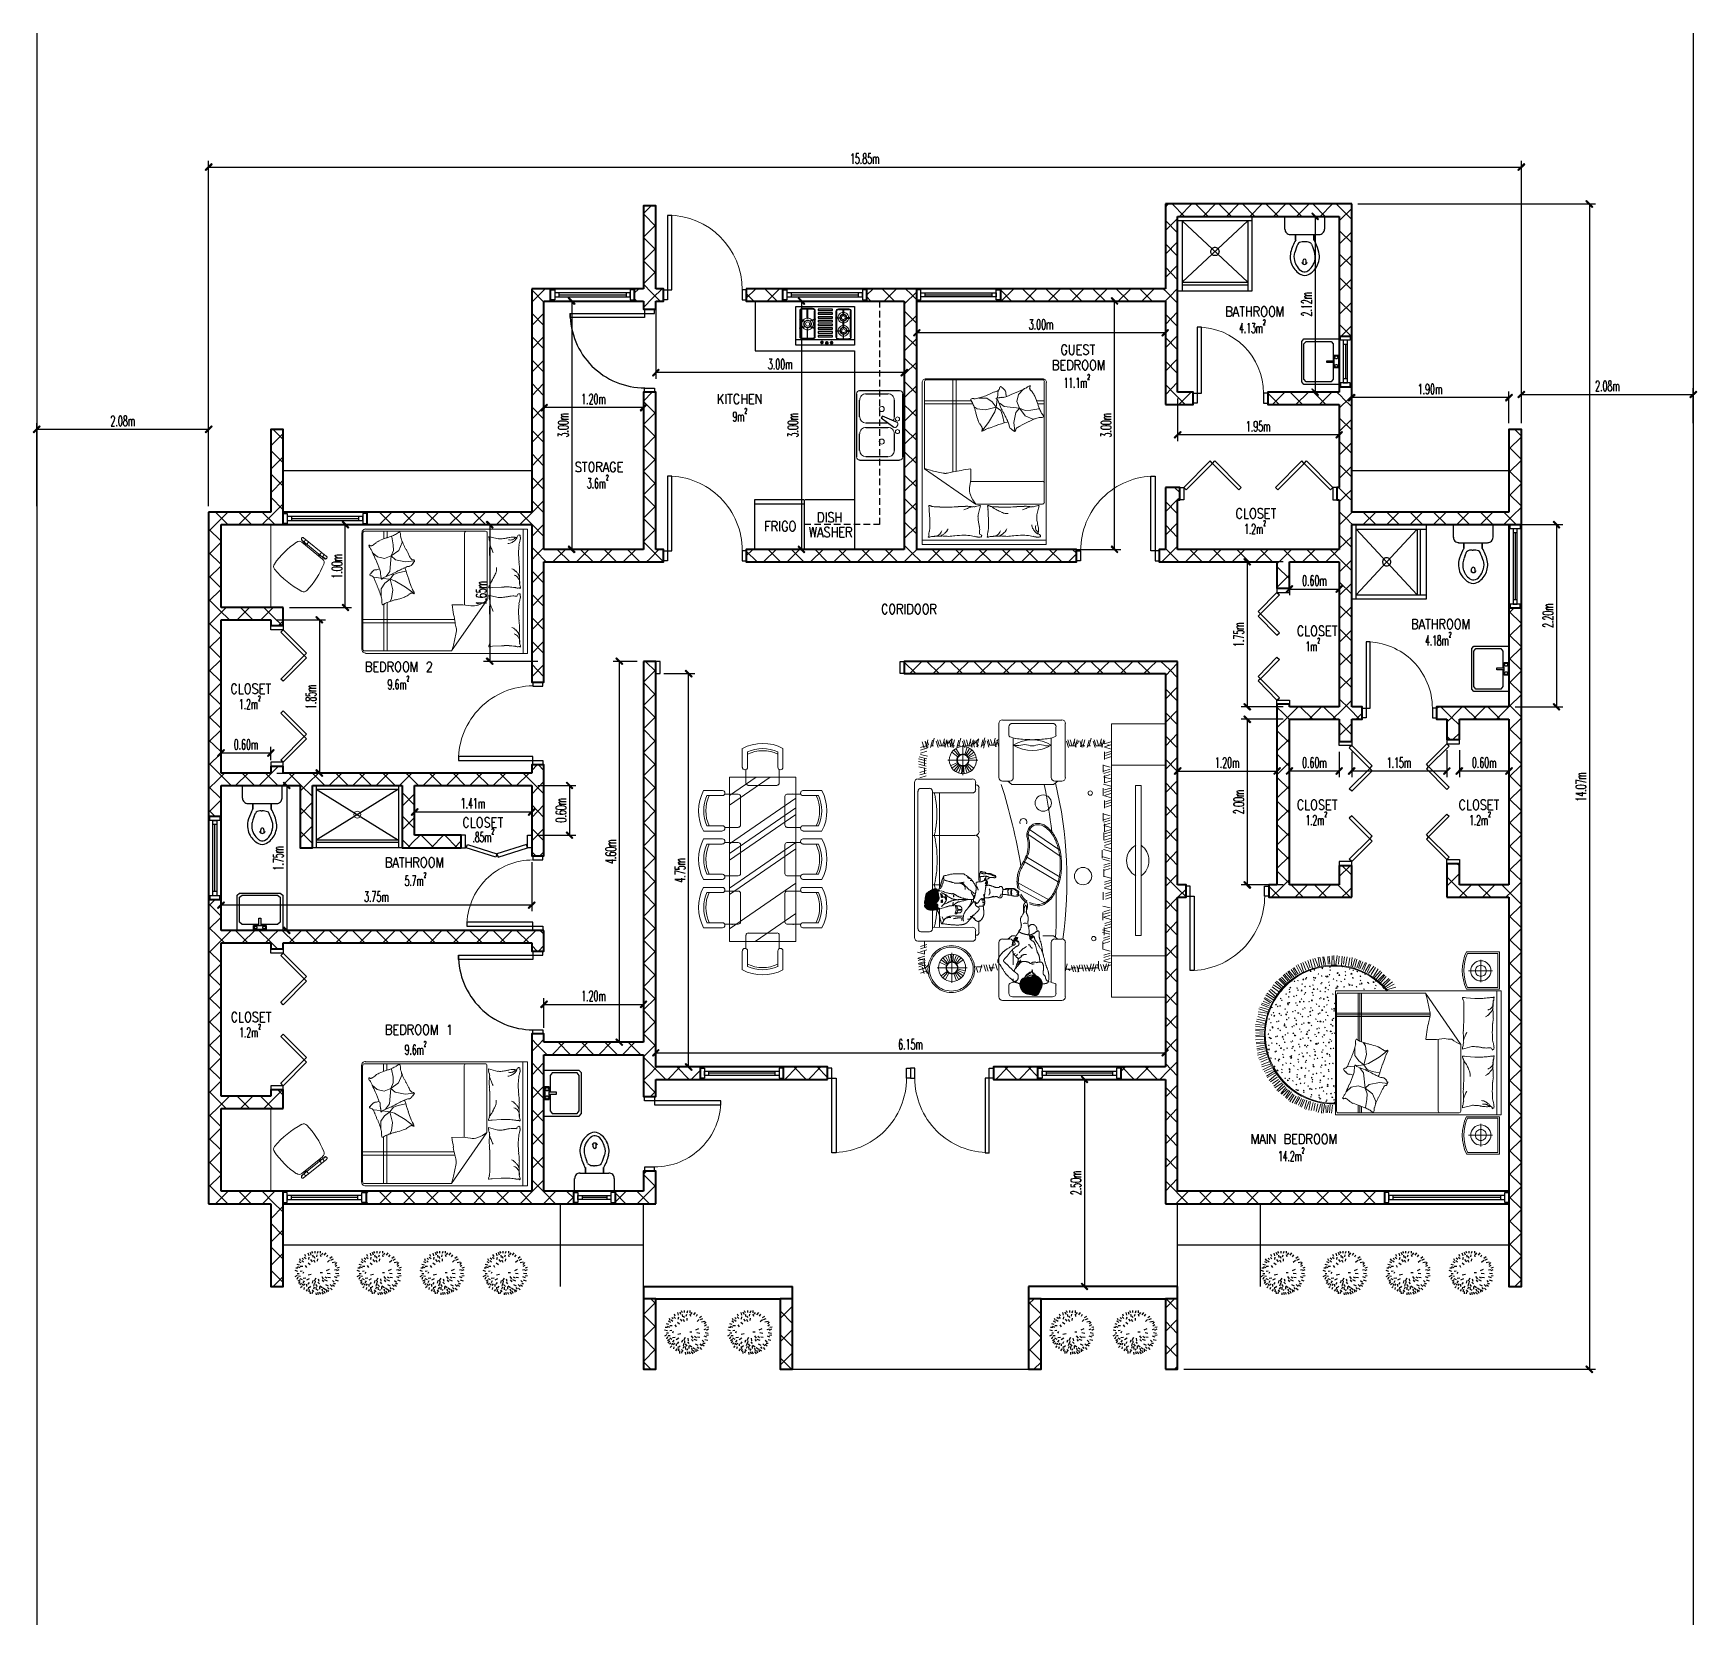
# Model space of a CAD drawing. Header units: millimetres. Extents: x -102235 to 28000, y -9692 to 28742.
# Drawn here: x -102235 to -62069, y -9692 to 28742 of the extents above; entities that cross this region are included whole.
import ezdxf

# ---------------------------------------------------------------- set-up
doc = ezdxf.new("R2010")
doc.units = ezdxf.units.MM
doc.header["$MEASUREMENT"] = 0
for name, color, linetype, lineweight in [('Drawing & Figure_Pen_No__1', 7, 'Continuous', 13), ('Drawing & Figure_Pen_No__141', 7, 'Continuous', 20), ('Drawing & Figure_Pen_No__41', 7, 'Continuous', 25), ('Drawing & Figure_Pen_No__7', 7, 'Continuous', 35)]:
    doc.layers.add(name, color=color, linetype=linetype, lineweight=lineweight)

msp = doc.modelspace()

# ---------------------------------------------------------------- hatches: boundary and pattern name
at = {"layer": 'Drawing & Figure_Pen_No__1', "linetype": 'Continuous', "lineweight": 0, "true_color": 0x000000}
for points in [[(-97934, 25593), (-98082, 25440), (-98069, 25427)], [(-97917, 25576), (-97934, 25593), (-98069, 25427)], [(-66387, 25440), (-66370, 25427), (-66235, 25593)], [(-66370, 25427), (-66218, 25576), (-66235, 25593)], [(-64579, 24551), (-64728, 24704), (-64744, 24687)], [(-64596, 24534), (-64579, 24551), (-64744, 24687)], [(-71200, 24251), (-71353, 24403), (-71365, 24386)], [(-71217, 24238), (-71200, 24251), (-71365, 24386)], [(-89154, 22210), (-89302, 22358), (-89319, 22341)], [(-89171, 22193), (-89154, 22210), (-89319, 22341)], [(-83604, 22210), (-83756, 22358), (-83769, 22341)], [(-83621, 22193), (-83604, 22210), (-83769, 22341)], [(-76043, 22210), (-76191, 22358), (-76208, 22341)], [(-76056, 22193), (-76043, 22210), (-76208, 22341)], [(-80835, 21588), (-80984, 21440), (-80971, 21423)], [(-80818, 21571), (-80835, 21588), (-80971, 21423)], [(-74985, 21440), (-74968, 21423), (-74837, 21588)], [(-74968, 21423), (-74820, 21571), (-74837, 21588)], [(-87135, 20627), (-87283, 20479), (-87270, 20462)], [(-87118, 20610), (-87135, 20627), (-87270, 20462)], [(-81284, 20479), (-81267, 20462), (-81136, 20627)], [(-81267, 20462), (-81119, 20610), (-81136, 20627)], [(-71353, 20157), (-71365, 20144), (-71200, 20009)], [(-71365, 20144), (-71217, 19992), (-71200, 20009)], [(-66235, 20102), (-66387, 19954), (-66370, 19937)], [(-66218, 20085), (-66235, 20102), (-66370, 19937)], [(-62234, 19954), (-62221, 19937), (-62086, 20102)], [(-62221, 19937), (-62069, 20085), (-62086, 20102)], [(-89835, 19784), (-89984, 19636), (-89967, 19619)], [(-89818, 19772), (-89835, 19784), (-89967, 19619)], [(-87583, 19636), (-87566, 19619), (-87435, 19784)], [(-87566, 19619), (-87418, 19772), (-87435, 19784)], [(-70337, 20026), (-70485, 19878), (-70468, 19861)], [(-70320, 20013), (-70337, 20026), (-70468, 19861)], [(-66683, 19878), (-66671, 19861), (-66535, 20026)], [(-66671, 19861), (-66518, 20013), (-66535, 20026)], [(-102082, 19259), (-102235, 19107), (-102218, 19094)], [(-102066, 19243), (-102082, 19259), (-102218, 19094)], [(-98082, 19107), (-98069, 19094), (-97934, 19259)], [(-98069, 19094), (-97917, 19243), (-97934, 19259)], [(-74536, 19128), (-74684, 18980), (-74667, 18963)], [(-74519, 19111), (-74536, 19128), (-74667, 18963)], [(-70785, 18980), (-70768, 18963), (-70637, 19128)], [(-70768, 18963), (-70620, 19111), (-70637, 19128)], [(-94615, 16808), (-94763, 16957), (-94780, 16944)], [(-94632, 16791), (-94615, 16808), (-94780, 16944)], [(-91131, 16808), (-91279, 16957), (-91296, 16944)], [(-91148, 16791), (-91131, 16808), (-91296, 16944)], [(-65371, 16808), (-65519, 16957), (-65536, 16944)], [(-65388, 16791), (-65371, 16808), (-65536, 16944)], [(-89302, 16360), (-89319, 16343), (-89154, 16207)], [(-89319, 16343), (-89171, 16195), (-89154, 16207)], [(-83756, 16360), (-83769, 16343), (-83604, 16207)], [(-83769, 16343), (-83621, 16195), (-83604, 16207)], [(-76191, 16360), (-76208, 16343), (-76043, 16207)], [(-76208, 16343), (-76056, 16195), (-76043, 16207)], [(-72839, 15907), (-72991, 16059), (-73004, 16042)], [(-72856, 15894), (-72839, 15907), (-73004, 16042)], [(-71835, 15403), (-71983, 15255), (-71971, 15238)], [(-71818, 15386), (-71835, 15403), (-71971, 15238)], [(-70785, 15255), (-70768, 15238), (-70637, 15403)], [(-70768, 15238), (-70620, 15386), (-70637, 15403)], [(-94763, 14958), (-94780, 14941), (-94615, 14810)], [(-94780, 14941), (-94632, 14793), (-94615, 14810)], [(-95246, 14510), (-95394, 14658), (-95411, 14641)], [(-95258, 14493), (-95246, 14510), (-95411, 14641)], [(-91279, 13659), (-91296, 13642), (-91131, 13511)], [(-88002, 13511), (-88151, 13659), (-88167, 13642)], [(-91296, 13642), (-91148, 13494), (-91131, 13511)], [(-88019, 13494), (-88002, 13511), (-88167, 13642)], [(-86326, 13210), (-86478, 13358), (-86491, 13341)], [(-86343, 13193), (-86326, 13210), (-86491, 13341)], [(-72991, 12558), (-73004, 12541), (-72839, 12410)], [(-73004, 12541), (-72856, 12393), (-72839, 12410)], [(-65519, 12558), (-65536, 12541), (-65371, 12410)], [(-65536, 12541), (-65388, 12393), (-65371, 12410)], [(-72839, 12109), (-72991, 12258), (-73004, 12245)], [(-72856, 12092), (-72839, 12109), (-73004, 12245)], [(-97633, 11445), (-97786, 11292), (-97769, 11275)], [(-97616, 11428), (-97633, 11445), (-97769, 11275)], [(-96583, 11292), (-96566, 11275), (-96435, 11445)], [(-96566, 11275), (-96418, 11428), (-96435, 11445)], [(-95394, 10958), (-95411, 10941), (-95246, 10810)], [(-95411, 10941), (-95258, 10793), (-95246, 10810)], [(-74536, 11009), (-74684, 10856), (-74667, 10839)], [(-74519, 10992), (-74536, 11009), (-74667, 10839)], [(-72284, 10856), (-72271, 10839), (-72136, 11009)], [(-72271, 10839), (-72119, 10992), (-72136, 11009)], [(-71835, 11009), (-71983, 10856), (-71971, 10839)], [(-71818, 10992), (-71835, 11009), (-71971, 10839)], [(-70785, 10856), (-70768, 10839), (-70637, 11009)], [(-70768, 10839), (-70620, 10992), (-70637, 11009)], [(-70337, 11009), (-70485, 10856), (-70468, 10839)], [(-70320, 10992), (-70337, 11009), (-70468, 10839)], [(-68186, 10856), (-68169, 10839), (-68034, 11009)], [(-68169, 10839), (-68021, 10992), (-68034, 11009)], [(-67737, 11009), (-67886, 10856), (-67869, 10839)], [(-67720, 10992), (-67737, 11009), (-67869, 10839)], [(-66683, 10856), (-66671, 10839), (-66535, 11009)], [(-66671, 10839), (-66518, 10992), (-66535, 11009)], [(-96033, 10509), (-96181, 10657), (-96198, 10645)], [(-96046, 10492), (-96033, 10509), (-96198, 10645)], [(-89205, 10509), (-89353, 10657), (-89370, 10645)], [(-89222, 10492), (-89205, 10509), (-89370, 10645)], [(-92960, 10022), (-93112, 9870), (-93095, 9853)], [(-92943, 10005), (-92960, 10022), (-93095, 9853)], [(-90284, 9870), (-90267, 9853), (-90136, 10022)], [(-90267, 9853), (-90119, 10005), (-90136, 10022)], [(-89353, 9459), (-89370, 9442), (-89205, 9311)], [(-89370, 9442), (-89222, 9294), (-89205, 9311)], [(-80560, 8041), (-80573, 8033), (-80395, 8033)], [(-80547, 8045), (-80560, 8041), (-80395, 8041)], [(-80395, 8041), (-80560, 8041), (-80395, 8033)], [(-80535, 8054), (-80547, 8045), (-80399, 8045)], [(-80399, 8045), (-80547, 8045), (-80395, 8041)], [(-80526, 8058), (-80535, 8054), (-80404, 8054)], [(-80404, 8054), (-80535, 8054), (-80399, 8045)], [(-80404, 8058), (-80526, 8058), (-80404, 8054)], [(-80509, 8067), (-80522, 8058), (-80408, 8058)], [(-80412, 8067), (-80509, 8067), (-80408, 8058)], [(-80497, 8071), (-80505, 8067), (-80412, 8067)], [(-80488, 8075), (-80497, 8071), (-80416, 8071)], [(-80416, 8071), (-80497, 8071), (-80412, 8067)], [(-80420, 8075), (-80488, 8075), (-80416, 8071)], [(-80467, 8079), (-80476, 8075), (-80425, 8075)], [(-80429, 8079), (-80467, 8079), (-80425, 8075)], [(-72991, 8257), (-73004, 8244), (-72839, 8109)], [(-73004, 8244), (-72856, 8092), (-72839, 8109)], [(-97633, 7770), (-97786, 7618), (-97769, 7605)], [(-97616, 7753), (-97633, 7770), (-97769, 7605)], [(-90284, 7618), (-90267, 7605), (-90136, 7770)], [(-90267, 7605), (-90119, 7753), (-90136, 7770)], [(-80713, 7753), (-80717, 7745), (-80433, 7745)], [(-80717, 7745), (-80717, 7741), (-80446, 7741)], [(-80433, 7745), (-80717, 7745), (-80446, 7741)], [(-80717, 7741), (-80717, 7732), (-80454, 7732)], [(-80446, 7741), (-80717, 7741), (-80454, 7732)], [(-80717, 7732), (-80713, 7728), (-80459, 7728)], [(-80454, 7732), (-80717, 7732), (-80459, 7728)], [(-80708, 7770), (-80713, 7762), (-80412, 7762)], [(-80713, 7762), (-80713, 7753), (-80425, 7753)], [(-80412, 7762), (-80713, 7762), (-80425, 7753)], [(-80425, 7753), (-80713, 7753), (-80433, 7745)], [(-80713, 7728), (-80713, 7724), (-80463, 7724)], [(-80459, 7728), (-80713, 7728), (-80463, 7724)], [(-80708, 7686), (-80713, 7681), (-80391, 7681)], [(-80391, 7681), (-80713, 7681), (-80391, 7673)], [(-80713, 7681), (-80713, 7673), (-80391, 7673)], [(-80391, 7673), (-80713, 7673), (-80391, 7669)], [(-80713, 7673), (-80713, 7669), (-80391, 7669)], [(-80713, 7669), (-80713, 7660), (-80395, 7660)], [(-80391, 7669), (-80713, 7669), (-80395, 7660)], [(-80395, 7660), (-80713, 7660), (-80395, 7656)], [(-80713, 7660), (-80708, 7656), (-80395, 7656)], [(-80704, 7791), (-80708, 7783), (-80395, 7783)], [(-80395, 7783), (-80708, 7783), (-80395, 7779)], [(-80708, 7783), (-80708, 7779), (-80395, 7779)], [(-80708, 7779), (-80708, 7770), (-80404, 7770)], [(-80395, 7779), (-80708, 7779), (-80404, 7770)], [(-80404, 7770), (-80708, 7770), (-80412, 7762)], [(-80391, 7690), (-80708, 7690), (-80391, 7686)], [(-80708, 7690), (-80708, 7686), (-80391, 7686)], [(-80391, 7686), (-80708, 7686), (-80391, 7681)], [(-80708, 7656), (-80708, 7652), (-80399, 7652)], [(-80395, 7656), (-80708, 7656), (-80399, 7652)], [(-80399, 7652), (-80708, 7652), (-80399, 7647)], [(-80708, 7652), (-80708, 7647), (-80399, 7647)], [(-80700, 7813), (-80704, 7800), (-80382, 7800)], [(-80382, 7800), (-80704, 7800), (-80382, 7796)], [(-80704, 7800), (-80704, 7796), (-80382, 7796)], [(-80704, 7796), (-80704, 7791), (-80387, 7791)], [(-80382, 7796), (-80704, 7796), (-80387, 7791)], [(-80387, 7791), (-80704, 7791), (-80395, 7783)], [(-80700, 7698), (-80704, 7694), (-80395, 7694)], [(-80395, 7694), (-80704, 7694), (-80395, 7690)], [(-80704, 7694), (-80704, 7690), (-80395, 7690)], [(-80399, 7647), (-80704, 7647), (-80399, 7643)], [(-80704, 7647), (-80704, 7643), (-80399, 7643)], [(-80399, 7643), (-80704, 7643), (-80399, 7639)], [(-80704, 7643), (-80700, 7639), (-80399, 7639)], [(-80696, 7829), (-80700, 7821), (-80370, 7821)], [(-80700, 7821), (-80700, 7813), (-80374, 7813)], [(-80370, 7821), (-80700, 7821), (-80374, 7813)], [(-80374, 7813), (-80700, 7813), (-80382, 7800)], [(-80687, 7707), (-80700, 7698), (-80509, 7698)], [(-80399, 7698), (-80700, 7698), (-80395, 7694)], [(-80399, 7639), (-80700, 7639), (-80399, 7635)], [(-80700, 7639), (-80696, 7635), (-80399, 7635)], [(-80691, 7872), (-80696, 7859), (-80365, 7859)], [(-80365, 7859), (-80696, 7859), (-80365, 7846)], [(-80696, 7859), (-80696, 7846), (-80365, 7846)], [(-80696, 7846), (-80696, 7842), (-80370, 7842)], [(-80365, 7846), (-80696, 7846), (-80370, 7842)], [(-80370, 7842), (-80696, 7842), (-80370, 7834)], [(-80696, 7842), (-80696, 7834), (-80370, 7834)], [(-80370, 7834), (-80696, 7834), (-80370, 7829)], [(-80696, 7834), (-80696, 7829), (-80370, 7829)], [(-80370, 7829), (-80696, 7829), (-80370, 7821)], [(-80399, 7635), (-80696, 7635), (-80395, 7631)], [(-80696, 7635), (-80691, 7631), (-80395, 7631)], [(-80687, 7910), (-80691, 7897), (-80370, 7897)], [(-80370, 7897), (-80691, 7897), (-80370, 7885)], [(-80691, 7897), (-80691, 7885), (-80370, 7885)], [(-80370, 7885), (-80691, 7885), (-80365, 7872)], [(-80691, 7885), (-80691, 7872), (-80365, 7872)], [(-80365, 7872), (-80691, 7872), (-80365, 7859)], [(-80683, 7935), (-80687, 7927), (-80374, 7927)], [(-80374, 7927), (-80687, 7927), (-80374, 7923)], [(-80687, 7927), (-80687, 7923), (-80374, 7923)], [(-80374, 7923), (-80687, 7923), (-80374, 7910)], [(-80687, 7923), (-80687, 7910), (-80374, 7910)], [(-80374, 7910), (-80687, 7910), (-80370, 7897)], [(-80683, 7711), (-80687, 7707), (-80492, 7707)], [(-80492, 7707), (-80687, 7707), (-80509, 7698)], [(-80679, 7944), (-80683, 7935), (-80374, 7935)], [(-80374, 7935), (-80683, 7935), (-80374, 7927)], [(-80484, 7715), (-80683, 7715), (-80484, 7711)], [(-80683, 7715), (-80683, 7711), (-80484, 7711)], [(-80484, 7711), (-80683, 7711), (-80492, 7707)], [(-80674, 7956), (-80679, 7944), (-80378, 7944)], [(-80378, 7944), (-80679, 7944), (-80374, 7935)], [(-80674, 7719), (-80679, 7715), (-80476, 7715)], [(-80666, 7965), (-80674, 7956), (-80378, 7956)], [(-80378, 7956), (-80674, 7956), (-80378, 7944)], [(-80670, 7724), (-80674, 7719), (-80471, 7719)], [(-80471, 7719), (-80674, 7719), (-80476, 7715)], [(-80471, 7724), (-80670, 7724), (-80471, 7719)], [(-80662, 7973), (-80666, 7965), (-80382, 7965)], [(-80382, 7965), (-80666, 7965), (-80378, 7956)], [(-80649, 7982), (-80662, 7973), (-80382, 7973)], [(-80382, 7973), (-80662, 7973), (-80382, 7965)], [(-80645, 7986), (-80649, 7982), (-80382, 7982)], [(-80382, 7982), (-80649, 7982), (-80382, 7973)], [(-80641, 7990), (-80645, 7986), (-80387, 7986)], [(-80387, 7986), (-80645, 7986), (-80382, 7982)], [(-80628, 7999), (-80641, 7990), (-80387, 7990)], [(-80387, 7990), (-80641, 7990), (-80387, 7986)], [(-80607, 8012), (-80628, 7999), (-80387, 7999)], [(-80387, 7999), (-80628, 7999), (-80387, 7990)], [(-80594, 8020), (-80607, 8012), (-80391, 8012)], [(-80391, 8012), (-80607, 8012), (-80387, 7999)], [(-80581, 8024), (-80594, 8020), (-80391, 8020)], [(-80391, 8020), (-80594, 8020), (-80391, 8012)], [(-80573, 8033), (-80581, 8024), (-80391, 8024)], [(-80391, 8024), (-80581, 8024), (-80391, 8020)], [(-80395, 8033), (-80573, 8033), (-80391, 8024)], [(-80501, 7702), (-80509, 7698), (-80404, 7698)], [(-80408, 7702), (-80501, 7702), (-80404, 7698)], [(-80492, 7707), (-80497, 7702), (-80412, 7702)], [(-80416, 7707), (-80492, 7707), (-80412, 7702)], [(-80471, 7711), (-80484, 7707), (-80425, 7707)], [(-80437, 7711), (-80471, 7711), (-80425, 7707)], [(-80395, 7631), (-80691, 7631), (-80391, 7622)], [(-80691, 7631), (-80687, 7622), (-80391, 7622)], [(-80391, 7622), (-80687, 7622), (-80382, 7618)], [(-80687, 7622), (-80683, 7618), (-80382, 7618)], [(-80382, 7618), (-80683, 7618), (-80374, 7614)], [(-80683, 7618), (-80679, 7614), (-80374, 7614)], [(-80374, 7614), (-80679, 7614), (-80361, 7609)], [(-80679, 7614), (-80674, 7609), (-80361, 7609)], [(-80361, 7609), (-80670, 7609), (-80353, 7605)], [(-80670, 7609), (-80666, 7605), (-80353, 7605)], [(-80353, 7605), (-80666, 7605), (-80349, 7601)], [(-80666, 7605), (-80666, 7601), (-80349, 7601)], [(-80344, 7601), (-80662, 7601), (-80344, 7597)], [(-80662, 7601), (-80658, 7597), (-80344, 7597)], [(-80653, 7597), (-80653, 7592), (-80353, 7592)], [(-80349, 7597), (-80653, 7597), (-80353, 7592)], [(-80649, 7592), (-80645, 7588), (-80365, 7588)], [(-80357, 7592), (-80649, 7592), (-80365, 7588)], [(-80636, 7588), (-80628, 7584), (-80399, 7584)], [(-80382, 7588), (-80636, 7588), (-80399, 7584)], [(-80628, 7584), (-80624, 7580), (-80416, 7580)], [(-80408, 7584), (-80628, 7584), (-80416, 7580)], [(-80433, 7580), (-80615, 7580), (-80433, 7575)], [(-80615, 7580), (-80615, 7575), (-80433, 7575)], [(-80603, 7575), (-80594, 7571), (-80463, 7571)], [(-80454, 7575), (-80603, 7575), (-80463, 7571)], [(-80586, 7571), (-80573, 7567), (-80488, 7567)], [(-80476, 7571), (-80586, 7571), (-80488, 7567)], [(-80547, 7567), (-80535, 7563), (-80518, 7567)], [(-96181, 7161), (-96198, 7144), (-96033, 7008)], [(-96198, 7144), (-96046, 6991), (-96033, 7008)], [(-78405, 5797), (-78410, 5793), (-77876, 5793)], [(-77876, 5793), (-78410, 5793), (-77872, 5785)], [(-78410, 5793), (-78410, 5785), (-77872, 5785)], [(-78410, 5785), (-78410, 5781), (-77876, 5781)], [(-77872, 5785), (-78410, 5785), (-77876, 5781)], [(-77876, 5781), (-78410, 5781), (-77876, 5776)], [(-78410, 5781), (-78410, 5776), (-77876, 5776)], [(-77876, 5776), (-78410, 5776), (-77876, 5768)], [(-78410, 5776), (-78410, 5768), (-77876, 5768)], [(-77876, 5768), (-78410, 5768), (-77876, 5764)], [(-78410, 5768), (-78410, 5764), (-77876, 5764)], [(-77876, 5764), (-78410, 5764), (-77876, 5755)], [(-78410, 5764), (-78410, 5755), (-77876, 5755)], [(-77876, 5755), (-78410, 5755), (-77876, 5751)], [(-78410, 5755), (-78410, 5751), (-77876, 5751)], [(-78410, 5751), (-78405, 5742), (-77880, 5742)], [(-77876, 5751), (-78410, 5751), (-77880, 5742)], [(-78401, 5823), (-78405, 5819), (-77876, 5819)], [(-77876, 5819), (-78405, 5819), (-77876, 5810)], [(-78405, 5819), (-78405, 5810), (-77876, 5810)], [(-77876, 5810), (-78405, 5810), (-77876, 5806)], [(-78405, 5810), (-78405, 5806), (-77876, 5806)], [(-77876, 5806), (-78405, 5806), (-77876, 5797)], [(-78405, 5806), (-78405, 5797), (-77876, 5797)], [(-77876, 5797), (-78405, 5797), (-77876, 5793)], [(-77880, 5742), (-78405, 5742), (-77880, 5730)], [(-78405, 5742), (-78405, 5730), (-77880, 5730)], [(-78405, 5730), (-78401, 5717), (-77885, 5717)], [(-77880, 5730), (-78405, 5730), (-77885, 5717)], [(-78397, 5840), (-78401, 5831), (-77880, 5831)], [(-77880, 5831), (-78401, 5831), (-77880, 5823)], [(-78401, 5831), (-78401, 5823), (-77880, 5823)], [(-77880, 5823), (-78401, 5823), (-77876, 5819)], [(-78401, 5717), (-78401, 5704), (-77889, 5704)], [(-77885, 5717), (-78401, 5717), (-77889, 5704)], [(-78401, 5704), (-78393, 5683), (-77897, 5683)], [(-77889, 5704), (-78401, 5704), (-77897, 5683)], [(-78393, 5853), (-78397, 5844), (-77885, 5844)], [(-77885, 5844), (-78397, 5844), (-77885, 5840)], [(-78397, 5844), (-78397, 5840), (-77885, 5840)], [(-77885, 5840), (-78397, 5840), (-77880, 5831)], [(-78388, 5865), (-78393, 5857), (-77889, 5857)], [(-77889, 5857), (-78393, 5857), (-77889, 5853)], [(-78393, 5857), (-78393, 5853), (-77889, 5853)], [(-77889, 5853), (-78393, 5853), (-77885, 5844)], [(-78393, 5683), (-78380, 5658), (-77910, 5658)], [(-77902, 5683), (-78393, 5683), (-77910, 5658)], [(-78384, 5869), (-78388, 5865), (-77893, 5865)], [(-77893, 5865), (-78388, 5865), (-77889, 5857)], [(-78380, 5878), (-78384, 5869), (-77897, 5869)], [(-77897, 5869), (-78384, 5869), (-77893, 5865)], [(-78376, 5886), (-78380, 5878), (-77902, 5878)], [(-77902, 5878), (-78380, 5878), (-77897, 5869)], [(-78380, 5658), (-78367, 5637), (-77919, 5637)], [(-77910, 5658), (-78380, 5658), (-77919, 5637)], [(-78372, 5891), (-78376, 5886), (-77906, 5886)], [(-77906, 5886), (-78376, 5886), (-77902, 5878)], [(-78367, 5895), (-78372, 5891), (-77910, 5891)], [(-77910, 5891), (-78372, 5891), (-77906, 5886)], [(-78359, 5899), (-78367, 5895), (-77914, 5895)], [(-77914, 5895), (-78367, 5895), (-77910, 5891)], [(-78367, 5637), (-78367, 5632), (-77923, 5632)], [(-77919, 5637), (-78367, 5637), (-77923, 5632)], [(-78367, 5632), (-78359, 5628), (-77927, 5628)], [(-77923, 5632), (-78367, 5632), (-77927, 5628)], [(-78350, 5908), (-78359, 5903), (-77919, 5903)], [(-77919, 5903), (-78359, 5903), (-77919, 5899)], [(-78359, 5903), (-78359, 5899), (-77919, 5899)], [(-77919, 5899), (-78359, 5899), (-77914, 5895)], [(-78359, 5628), (-78355, 5615), (-77931, 5615)], [(-77927, 5628), (-78359, 5628), (-77931, 5615)], [(-78346, 5912), (-78350, 5908), (-77923, 5908)], [(-77923, 5908), (-78350, 5908), (-77919, 5903)], [(-77927, 5912), (-78346, 5912), (-77923, 5908)], [(-78329, 5920), (-78338, 5912), (-77927, 5912)], [(-77931, 5920), (-78329, 5920), (-77927, 5912)], [(-78304, 5924), (-78317, 5920), (-77936, 5920)], [(-78283, 5929), (-78304, 5924), (-77940, 5924)], [(-77940, 5924), (-78304, 5924), (-77936, 5920)], [(-77944, 5929), (-78283, 5929), (-77940, 5924)], [(-78253, 5933), (-78274, 5929), (-77944, 5929)], [(-78202, 5937), (-78253, 5933), (-77948, 5933)], [(-77948, 5933), (-78253, 5933), (-77944, 5929)], [(-77952, 5937), (-78202, 5937), (-77948, 5933)], [(-78177, 5941), (-78198, 5937), (-77952, 5937)], [(-78164, 5946), (-78177, 5941), (-77957, 5941)], [(-77957, 5941), (-78177, 5941), (-77952, 5937)], [(-77961, 5946), (-78164, 5946), (-77957, 5941)], [(-78151, 5950), (-78156, 5946), (-77965, 5946)], [(-78139, 5954), (-78151, 5950), (-77965, 5950)], [(-77965, 5950), (-78151, 5950), (-77965, 5946)], [(-77974, 5954), (-78139, 5954), (-77965, 5950)], [(-78126, 5958), (-78134, 5954), (-77974, 5954)], [(-78118, 5963), (-78126, 5958), (-77982, 5958)], [(-77982, 5958), (-78126, 5958), (-77974, 5954)], [(-78105, 5967), (-78118, 5963), (-77986, 5963)], [(-77986, 5963), (-78118, 5963), (-77982, 5958)], [(-78096, 5975), (-78105, 5971), (-78003, 5971)], [(-78003, 5971), (-78105, 5971), (-77999, 5967)], [(-78105, 5971), (-78105, 5967), (-77999, 5967)], [(-77999, 5967), (-78105, 5967), (-77986, 5963)], [(-78012, 5975), (-78096, 5975), (-78003, 5971)], [(-78084, 5980), (-78092, 5975), (-78012, 5975)], [(-78024, 5980), (-78084, 5980), (-78012, 5975)], [(-78058, 5984), (-78071, 5980), (-78037, 5980)], [(-78046, 5984), (-78058, 5984), (-78037, 5980)], [(-89835, 5374), (-89984, 5222), (-89967, 5209)], [(-89818, 5357), (-89835, 5374), (-89967, 5209)], [(-87583, 5222), (-87566, 5209), (-87435, 5374)], [(-87566, 5209), (-87418, 5357), (-87435, 5374)], [(-78355, 5615), (-78346, 5607), (-77936, 5607)], [(-77931, 5615), (-78355, 5615), (-77936, 5607)], [(-78346, 5607), (-78338, 5599), (-77940, 5599)], [(-77936, 5607), (-78346, 5607), (-77940, 5599)], [(-78338, 5599), (-78329, 5590), (-77944, 5590)], [(-77940, 5599), (-78338, 5599), (-77944, 5590)], [(-77944, 5590), (-78329, 5590), (-77944, 5586)], [(-78329, 5590), (-78321, 5586), (-77944, 5586)], [(-78321, 5586), (-78317, 5582), (-77948, 5582)], [(-77944, 5586), (-78321, 5586), (-77948, 5582)], [(-77948, 5582), (-78317, 5582), (-77948, 5573)], [(-78317, 5582), (-78308, 5573), (-77948, 5573)], [(-78308, 5573), (-78295, 5569), (-77952, 5569)], [(-77948, 5573), (-78308, 5573), (-77952, 5569)], [(-78295, 5569), (-78287, 5565), (-77957, 5565)], [(-77952, 5569), (-78295, 5569), (-77957, 5565)], [(-77957, 5565), (-78287, 5565), (-77957, 5560)], [(-78287, 5565), (-78283, 5560), (-77957, 5560)], [(-78283, 5560), (-78274, 5556), (-77961, 5556)], [(-77957, 5560), (-78283, 5560), (-77961, 5556)], [(-78274, 5556), (-78257, 5552), (-77965, 5552)], [(-77961, 5556), (-78274, 5556), (-77965, 5552)], [(-77965, 5552), (-78257, 5552), (-77965, 5548)], [(-78257, 5552), (-78253, 5548), (-77965, 5548)], [(-78253, 5548), (-78228, 5543), (-77969, 5543)], [(-77965, 5548), (-78253, 5548), (-77969, 5543)], [(-77969, 5543), (-78228, 5543), (-77969, 5539)], [(-78228, 5543), (-78219, 5539), (-77969, 5539)], [(-78206, 5539), (-78181, 5535), (-77978, 5535)], [(-77974, 5539), (-78206, 5539), (-77978, 5535)], [(-77978, 5535), (-78181, 5535), (-77978, 5531)], [(-78181, 5535), (-78160, 5531), (-77978, 5531)], [(-78156, 5531), (-78130, 5522), (-77986, 5522)], [(-77978, 5531), (-78156, 5531), (-77986, 5522)], [(-78126, 5522), (-78109, 5518), (-77995, 5518)], [(-77986, 5522), (-78126, 5522), (-77995, 5518)], [(-78109, 5518), (-78101, 5514), (-77999, 5514)], [(-77995, 5518), (-78109, 5518), (-77999, 5514)], [(-78101, 5514), (-78092, 5510), (-78003, 5510)], [(-77999, 5514), (-78101, 5514), (-78003, 5510)], [(-78016, 5510), (-78075, 5510), (-78016, 5505)], [(-78075, 5510), (-78071, 5505), (-78016, 5505)], [(-88151, 4460), (-88167, 4443), (-88002, 4307)], [(-88167, 4443), (-88019, 4295), (-88002, 4307)], [(-87135, 4202), (-87283, 4053), (-87270, 4036)], [(-87118, 4189), (-87135, 4202), (-87270, 4036)], [(-74985, 4053), (-74968, 4036), (-74837, 4202)], [(-74968, 4036), (-74820, 4189), (-74837, 4202)], [(-86478, 3859), (-86491, 3842), (-86326, 3710)], [(-86491, 3842), (-86343, 3694), (-86326, 3710)], [(-76771, 3410), (-76920, 3558), (-76936, 3545)], [(-76788, 3393), (-76771, 3410), (-76936, 3545)], [(-76920, -1442), (-76936, -1454), (-76771, -1590)], [(-76936, -1454), (-76788, -1607), (-76771, -1590)], [(-64728, -3440), (-64744, -3457), (-64579, -3592)], [(-64744, -3457), (-64596, -3605), (-64579, -3592)]]:
    msp.add_hatch(color=18, dxfattribs=at).paths.add_polyline_path(points)

# ---------------------------------------------------------------- linework, layer by layer
at = {"layer": 'Drawing & Figure_Pen_No__1', "linetype": 'Continuous', "flags": 128}
for points in [[(-97934, 25593), (-98069, 25427), (-98082, 25440)], [(-97917, 25576), (-97934, 25593), (-98069, 25427)], [(-66387, 25440), (-66370, 25427), (-66235, 25593)], [(-66370, 25427), (-66235, 25593), (-66218, 25576)], [(-64579, 24551), (-64744, 24687), (-64728, 24704)], [(-64596, 24534), (-64579, 24551), (-64744, 24687)], [(-71200, 24251), (-71365, 24386), (-71353, 24403)], [(-71217, 24238), (-71200, 24251), (-71365, 24386)], [(-89154, 22210), (-89319, 22341), (-89302, 22358)], [(-89171, 22193), (-89154, 22210), (-89319, 22341)], [(-83604, 22210), (-83769, 22341), (-83756, 22358)], [(-83621, 22193), (-83604, 22210), (-83769, 22341)], [(-76043, 22210), (-76208, 22341), (-76191, 22358)], [(-76056, 22193), (-76043, 22210), (-76208, 22341)], [(-80835, 21588), (-80971, 21423), (-80984, 21440)], [(-80818, 21571), (-80835, 21588), (-80971, 21423)], [(-74985, 21440), (-74968, 21423), (-74837, 21588)], [(-74968, 21423), (-74837, 21588), (-74820, 21571)], [(-87135, 20627), (-87270, 20462), (-87283, 20479)], [(-87118, 20610), (-87135, 20627), (-87270, 20462)], [(-81284, 20479), (-81267, 20462), (-81136, 20627)], [(-81267, 20462), (-81136, 20627), (-81119, 20610)], [(-71353, 20157), (-71365, 20144), (-71200, 20009)], [(-71365, 20144), (-71200, 20009), (-71217, 19992)], [(-66235, 20102), (-66370, 19937), (-66387, 19954)], [(-66218, 20085), (-66235, 20102), (-66370, 19937)], [(-62234, 19954), (-62221, 19937), (-62086, 20102)], [(-62221, 19937), (-62086, 20102), (-62069, 20085)], [(-89835, 19784), (-89967, 19619), (-89984, 19636)], [(-89818, 19772), (-89835, 19784), (-89967, 19619)], [(-87583, 19636), (-87566, 19619), (-87435, 19784)], [(-87566, 19619), (-87435, 19784), (-87418, 19772)], [(-70337, 20026), (-70468, 19861), (-70485, 19878)], [(-70320, 20013), (-70337, 20026), (-70468, 19861)], [(-66683, 19878), (-66671, 19861), (-66535, 20026)], [(-66671, 19861), (-66535, 20026), (-66518, 20013)], [(-102082, 19259), (-102218, 19094), (-102235, 19107)], [(-102066, 19243), (-102082, 19259), (-102218, 19094)], [(-98082, 19107), (-98069, 19094), (-97934, 19259)], [(-98069, 19094), (-97934, 19259), (-97917, 19243)], [(-74536, 19128), (-74667, 18963), (-74684, 18980)], [(-74519, 19111), (-74536, 19128), (-74667, 18963)], [(-70785, 18980), (-70768, 18963), (-70637, 19128)], [(-70768, 18963), (-70637, 19128), (-70620, 19111)], [(-94615, 16808), (-94780, 16944), (-94763, 16957)], [(-94632, 16791), (-94615, 16808), (-94780, 16944)], [(-91131, 16808), (-91296, 16944), (-91279, 16957)], [(-91148, 16791), (-91131, 16808), (-91296, 16944)], [(-65371, 16808), (-65536, 16944), (-65519, 16957)], [(-65388, 16791), (-65371, 16808), (-65536, 16944)], [(-89302, 16360), (-89319, 16343), (-89154, 16207)], [(-89319, 16343), (-89154, 16207), (-89171, 16195)], [(-83756, 16360), (-83769, 16343), (-83604, 16207)], [(-83769, 16343), (-83604, 16207), (-83621, 16195)], [(-76191, 16360), (-76208, 16343), (-76043, 16207)], [(-76208, 16343), (-76043, 16207), (-76056, 16195)], [(-72839, 15907), (-73004, 16042), (-72991, 16059)], [(-72856, 15894), (-72839, 15907), (-73004, 16042)], [(-71835, 15403), (-71971, 15238), (-71983, 15255)], [(-71818, 15386), (-71835, 15403), (-71971, 15238)], [(-70785, 15255), (-70768, 15238), (-70637, 15403)], [(-70768, 15238), (-70637, 15403), (-70620, 15386)], [(-94763, 14958), (-94780, 14941), (-94615, 14810)], [(-94780, 14941), (-94615, 14810), (-94632, 14793)], [(-95246, 14510), (-95411, 14641), (-95394, 14658)], [(-95258, 14493), (-95246, 14510), (-95411, 14641)], [(-91279, 13659), (-91296, 13642), (-91131, 13511)], [(-88002, 13511), (-88167, 13642), (-88151, 13659)], [(-91296, 13642), (-91131, 13511), (-91148, 13494)], [(-88019, 13494), (-88002, 13511), (-88167, 13642)], [(-86326, 13210), (-86491, 13341), (-86478, 13358)], [(-86343, 13193), (-86326, 13210), (-86491, 13341)], [(-72991, 12558), (-73004, 12541), (-72839, 12410)], [(-73004, 12541), (-72839, 12410), (-72856, 12393)], [(-65519, 12558), (-65536, 12541), (-65371, 12410)], [(-65536, 12541), (-65371, 12410), (-65388, 12393)], [(-72839, 12109), (-73004, 12245), (-72991, 12258)], [(-72856, 12092), (-72839, 12109), (-73004, 12245)], [(-97633, 11445), (-97769, 11275), (-97786, 11292)], [(-97616, 11428), (-97633, 11445), (-97769, 11275)], [(-96583, 11292), (-96566, 11275), (-96435, 11445)], [(-96566, 11275), (-96435, 11445), (-96418, 11428)], [(-95394, 10958), (-95411, 10941), (-95246, 10810)], [(-95411, 10941), (-95246, 10810), (-95258, 10793)], [(-74536, 11009), (-74667, 10839), (-74684, 10856)], [(-74519, 10992), (-74536, 11009), (-74667, 10839)], [(-72284, 10856), (-72271, 10839), (-72136, 11009)], [(-72271, 10839), (-72136, 11009), (-72119, 10992)], [(-71835, 11009), (-71971, 10839), (-71983, 10856)], [(-71818, 10992), (-71835, 11009), (-71971, 10839)], [(-70785, 10856), (-70768, 10839), (-70637, 11009)], [(-70768, 10839), (-70637, 11009), (-70620, 10992)], [(-70337, 11009), (-70468, 10839), (-70485, 10856)], [(-70320, 10992), (-70337, 11009), (-70468, 10839)], [(-68186, 10856), (-68169, 10839), (-68034, 11009)], [(-68169, 10839), (-68034, 11009), (-68021, 10992)], [(-67737, 11009), (-67869, 10839), (-67886, 10856)], [(-67720, 10992), (-67737, 11009), (-67869, 10839)], [(-66683, 10856), (-66671, 10839), (-66535, 11009)], [(-66671, 10839), (-66535, 11009), (-66518, 10992)], [(-96033, 10509), (-96198, 10645), (-96181, 10657)], [(-96046, 10492), (-96033, 10509), (-96198, 10645)], [(-89205, 10509), (-89370, 10645), (-89353, 10657)], [(-89222, 10492), (-89205, 10509), (-89370, 10645)], [(-92960, 10022), (-93095, 9853), (-93112, 9870)], [(-92943, 10005), (-92960, 10022), (-93095, 9853)], [(-90284, 9870), (-90267, 9853), (-90136, 10022)], [(-90267, 9853), (-90136, 10022), (-90119, 10005)], [(-89353, 9459), (-89370, 9442), (-89205, 9311)], [(-89370, 9442), (-89205, 9311), (-89222, 9294)], [(-80560, 8041), (-80395, 8033), (-80573, 8033)], [(-80547, 8045), (-80395, 8041), (-80560, 8041)], [(-80395, 8041), (-80560, 8041), (-80395, 8033)], [(-80535, 8054), (-80399, 8045), (-80547, 8045)], [(-80399, 8045), (-80547, 8045), (-80395, 8041)], [(-80526, 8058), (-80404, 8054), (-80535, 8054)], [(-80404, 8054), (-80535, 8054), (-80399, 8045)], [(-80522, 8058), (-80404, 8058), (-80526, 8058)], [(-80404, 8058), (-80526, 8058), (-80404, 8054)], [(-80509, 8067), (-80408, 8058), (-80522, 8058)], [(-80408, 8058), (-80522, 8058), (-80404, 8058)], [(-80412, 8067), (-80505, 8067), (-80509, 8067)], [(-80412, 8067), (-80509, 8067), (-80408, 8058)], [(-80497, 8071), (-80412, 8067), (-80505, 8067)], [(-80505, 8067), (-80412, 8067)], [(-80488, 8075), (-80416, 8071), (-80497, 8071)], [(-80416, 8071), (-80497, 8071)], [(-80497, 8071), (-80416, 8071)], [(-80416, 8071), (-80497, 8071), (-80412, 8067)], [(-80420, 8075), (-80480, 8075), (-80488, 8075)], [(-80420, 8075), (-80488, 8075), (-80416, 8071)], [(-80476, 8075), (-80420, 8075), (-80480, 8075)], [(-80480, 8075), (-80420, 8075)], [(-80467, 8079), (-80425, 8075), (-80476, 8075)], [(-80425, 8075), (-80476, 8075), (-80420, 8075)], [(-80459, 8079), (-80429, 8079), (-80467, 8079)], [(-80429, 8079), (-80467, 8079)], [(-80467, 8079), (-80429, 8079)], [(-80429, 8079), (-80467, 8079), (-80425, 8075)], [(-80454, 8079), (-80433, 8079), (-80459, 8079)], [(-80433, 8079), (-80459, 8079), (-80429, 8079)], [(-80454, 8079), (-80442, 8079)], [(-80442, 8079), (-80454, 8079), (-80433, 8079)], [(-72991, 8257), (-73004, 8244), (-72839, 8109)], [(-73004, 8244), (-72839, 8109), (-72856, 8092)], [(-97633, 7770), (-97769, 7605), (-97786, 7618)], [(-97616, 7753), (-97633, 7770), (-97769, 7605)], [(-90284, 7618), (-90267, 7605), (-90136, 7770)], [(-90267, 7605), (-90136, 7770), (-90119, 7753)], [(-80713, 7753), (-80433, 7745), (-80717, 7745)], [(-80433, 7745), (-80717, 7745)], [(-80717, 7745), (-80433, 7745)], [(-80433, 7745), (-80717, 7745), (-80446, 7741)], [(-80717, 7745), (-80446, 7741), (-80717, 7741)], [(-80446, 7741), (-80717, 7741), (-80454, 7732)], [(-80717, 7741), (-80454, 7732), (-80717, 7732)], [(-80454, 7732), (-80717, 7732), (-80459, 7728)], [(-80717, 7732), (-80459, 7728), (-80713, 7728)], [(-80708, 7770), (-80412, 7762), (-80713, 7762)], [(-80412, 7762), (-80713, 7762)], [(-80713, 7762), (-80412, 7762)], [(-80412, 7762), (-80713, 7762), (-80425, 7753)], [(-80713, 7762), (-80425, 7753), (-80713, 7753)], [(-80425, 7753), (-80713, 7753)], [(-80713, 7753), (-80425, 7753)], [(-80425, 7753), (-80713, 7753), (-80433, 7745)], [(-80459, 7728), (-80713, 7728)], [(-80713, 7728), (-80459, 7728)], [(-80459, 7728), (-80713, 7728), (-80463, 7724)], [(-80713, 7728), (-80463, 7724), (-80713, 7724)], [(-80463, 7724), (-80713, 7724), (-80467, 7724)], [(-80713, 7724), (-80467, 7724), (-80708, 7724)], [(-80708, 7686), (-80391, 7681), (-80713, 7681)], [(-80391, 7681), (-80713, 7681)], [(-80713, 7681), (-80391, 7681)], [(-80391, 7681), (-80713, 7681), (-80391, 7673)], [(-80713, 7681), (-80391, 7673), (-80713, 7673)], [(-80391, 7673), (-80713, 7673)], [(-80713, 7673), (-80391, 7673)], [(-80391, 7673), (-80713, 7673), (-80391, 7669)], [(-80713, 7673), (-80391, 7669), (-80713, 7669)], [(-80391, 7669), (-80713, 7669), (-80395, 7660)], [(-80713, 7669), (-80395, 7660), (-80713, 7660)], [(-80395, 7660), (-80713, 7660)], [(-80713, 7660), (-80395, 7660)], [(-80395, 7660), (-80713, 7660), (-80395, 7656)], [(-80713, 7660), (-80395, 7656), (-80708, 7656)], [(-80704, 7791), (-80395, 7783), (-80708, 7783)], [(-80395, 7783), (-80708, 7783), (-80395, 7779)], [(-80708, 7783), (-80395, 7779), (-80708, 7779)], [(-80395, 7779), (-80708, 7779), (-80404, 7770)], [(-80708, 7779), (-80404, 7770), (-80708, 7770)], [(-80404, 7770), (-80708, 7770), (-80412, 7762)], [(-80467, 7724), (-80708, 7724)], [(-80708, 7724), (-80467, 7724)], [(-80679, 7724), (-80708, 7724), (-80679, 7724), (-80708, 7724), (-80674, 7724)], [(-80687, 7724), (-80708, 7724), (-80687, 7724), (-80708, 7724), (-80679, 7724)], [(-80687, 7724), (-80708, 7724)], [(-80708, 7724), (-80687, 7724), (-80704, 7724)], [(-80704, 7690), (-80391, 7690), (-80708, 7690)], [(-80391, 7690), (-80708, 7690), (-80391, 7686)], [(-80708, 7690), (-80391, 7686), (-80708, 7686)], [(-80391, 7686), (-80708, 7686), (-80391, 7681)], [(-80395, 7656), (-80708, 7656), (-80399, 7652)], [(-80708, 7656), (-80399, 7652), (-80708, 7652)], [(-80399, 7652), (-80708, 7652), (-80399, 7647)], [(-80708, 7652), (-80399, 7647), (-80708, 7647)], [(-80399, 7647), (-80708, 7647), (-80704, 7647)], [(-80708, 7647), (-80399, 7647)], [(-80700, 7813), (-80382, 7800), (-80704, 7800)], [(-80382, 7800), (-80704, 7800), (-80382, 7796)], [(-80704, 7800), (-80382, 7796), (-80704, 7796)], [(-80382, 7796), (-80704, 7796), (-80387, 7791)], [(-80704, 7796), (-80387, 7791), (-80704, 7791)], [(-80387, 7791), (-80704, 7791), (-80395, 7783)], [(-80687, 7724), (-80691, 7724), (-80704, 7724)], [(-80691, 7724), (-80704, 7724)], [(-80704, 7724), (-80691, 7724), (-80696, 7724)], [(-80700, 7698), (-80395, 7694), (-80704, 7694)], [(-80395, 7694), (-80704, 7694)], [(-80704, 7694), (-80395, 7694)], [(-80395, 7694), (-80704, 7694), (-80395, 7690)], [(-80704, 7694), (-80395, 7690), (-80704, 7690)], [(-80395, 7690), (-80704, 7690), (-80391, 7690)], [(-80399, 7647), (-80704, 7647), (-80399, 7643)], [(-80704, 7647), (-80399, 7643), (-80704, 7643)], [(-80399, 7643), (-80704, 7643), (-80399, 7639)], [(-80704, 7643), (-80399, 7639), (-80700, 7639)], [(-80696, 7829), (-80370, 7821), (-80700, 7821)], [(-80370, 7821), (-80700, 7821), (-80374, 7813)], [(-80700, 7821), (-80374, 7813), (-80700, 7813)], [(-80374, 7813), (-80700, 7813)], [(-80700, 7813), (-80374, 7813)], [(-80374, 7813), (-80700, 7813), (-80382, 7800)], [(-80687, 7707), (-80509, 7698), (-80700, 7698)], [(-80399, 7698), (-80700, 7698), (-80395, 7694)], [(-80399, 7639), (-80700, 7639), (-80399, 7635)], [(-80700, 7639), (-80399, 7635), (-80696, 7635)], [(-80691, 7872), (-80365, 7859), (-80696, 7859)], [(-80365, 7859), (-80696, 7859), (-80365, 7846)], [(-80696, 7859), (-80365, 7846), (-80696, 7846)], [(-80365, 7846), (-80696, 7846), (-80370, 7842)], [(-80696, 7846), (-80370, 7842), (-80696, 7842)], [(-80370, 7842), (-80696, 7842), (-80370, 7834)], [(-80696, 7842), (-80370, 7834), (-80696, 7834)], [(-80370, 7834), (-80696, 7834), (-80370, 7829)], [(-80696, 7834), (-80370, 7829), (-80696, 7829)], [(-80370, 7829), (-80696, 7829), (-80370, 7821)], [(-80399, 7635), (-80696, 7635), (-80395, 7631)], [(-80696, 7635), (-80395, 7631), (-80691, 7631)], [(-80687, 7910), (-80370, 7897), (-80691, 7897)], [(-80370, 7897), (-80691, 7897)], [(-80691, 7897), (-80370, 7897)], [(-80370, 7897), (-80691, 7897), (-80370, 7885)], [(-80691, 7897), (-80370, 7885), (-80691, 7885)], [(-80370, 7885), (-80691, 7885), (-80365, 7872)], [(-80691, 7885), (-80365, 7872), (-80691, 7872)], [(-80365, 7872), (-80691, 7872)], [(-80691, 7872), (-80365, 7872)], [(-80365, 7872), (-80691, 7872), (-80365, 7859)], [(-80683, 7935), (-80374, 7927), (-80687, 7927)], [(-80374, 7927), (-80687, 7927), (-80374, 7923)], [(-80687, 7927), (-80374, 7923), (-80687, 7923)], [(-80374, 7923), (-80687, 7923), (-80374, 7910)], [(-80687, 7923), (-80374, 7910), (-80687, 7910)], [(-80374, 7910), (-80687, 7910), (-80370, 7897)], [(-80683, 7711), (-80492, 7707), (-80687, 7707)], [(-80492, 7707), (-80687, 7707), (-80509, 7698)], [(-80679, 7944), (-80374, 7935), (-80683, 7935)], [(-80374, 7935), (-80683, 7935), (-80374, 7927)], [(-80679, 7715), (-80484, 7715), (-80683, 7715)], [(-80484, 7715), (-80683, 7715), (-80484, 7711)], [(-80683, 7715), (-80484, 7711), (-80683, 7711)], [(-80484, 7711), (-80683, 7711), (-80492, 7707)], [(-80674, 7956), (-80378, 7944), (-80679, 7944)], [(-80378, 7944), (-80679, 7944), (-80374, 7935)], [(-80674, 7719), (-80476, 7715), (-80679, 7715)], [(-80476, 7715), (-80679, 7715), (-80484, 7715)], [(-80666, 7965), (-80378, 7956), (-80674, 7956)], [(-80378, 7956), (-80674, 7956)], [(-80674, 7956), (-80378, 7956)], [(-80378, 7956), (-80674, 7956), (-80378, 7944)], [(-80467, 7724), (-80674, 7724), (-80467, 7724), (-80674, 7724)], [(-80674, 7724), (-80467, 7724)], [(-80467, 7724), (-80674, 7724)], [(-80467, 7724), (-80674, 7724)], [(-80674, 7724), (-80467, 7724), (-80670, 7724)], [(-80670, 7724), (-80471, 7719), (-80674, 7719)], [(-80471, 7719), (-80674, 7719), (-80476, 7715)], [(-80471, 7724), (-80670, 7724), (-80471, 7724), (-80670, 7724), (-80467, 7724)], [(-80471, 7724), (-80670, 7724), (-80471, 7719)], [(-80662, 7973), (-80382, 7965), (-80666, 7965)], [(-80382, 7965), (-80666, 7965), (-80378, 7956)], [(-80649, 7982), (-80382, 7973), (-80662, 7973)], [(-80382, 7973), (-80662, 7973), (-80382, 7965)], [(-80645, 7986), (-80382, 7982), (-80649, 7982)], [(-80382, 7982), (-80649, 7982), (-80382, 7973)], [(-80641, 7990), (-80387, 7986), (-80645, 7986)], [(-80387, 7986), (-80645, 7986), (-80382, 7982)], [(-80628, 7999), (-80387, 7990), (-80641, 7990)], [(-80387, 7990), (-80641, 7990), (-80387, 7986)], [(-80607, 8012), (-80387, 7999), (-80628, 7999)], [(-80387, 7999), (-80628, 7999), (-80387, 7990)], [(-80594, 8020), (-80391, 8012), (-80607, 8012)], [(-80391, 8012), (-80607, 8012), (-80387, 7999)], [(-80581, 8024), (-80391, 8020), (-80594, 8020)], [(-80391, 8020), (-80594, 8020), (-80391, 8012)], [(-80573, 8033), (-80391, 8024), (-80581, 8024)], [(-80391, 8024), (-80581, 8024), (-80391, 8020)], [(-80395, 8033), (-80573, 8033), (-80391, 8024)], [(-80501, 7702), (-80404, 7698), (-80509, 7698)], [(-80399, 7698), (-80509, 7698), (-80399, 7698), (-80509, 7698), (-80404, 7698)], [(-80497, 7702), (-80408, 7702), (-80501, 7702)], [(-80408, 7702), (-80501, 7702), (-80404, 7698)], [(-80492, 7707), (-80412, 7702), (-80497, 7702)], [(-80412, 7702), (-80497, 7702), (-80408, 7702)], [(-80484, 7707), (-80416, 7707), (-80492, 7707)], [(-80416, 7707), (-80492, 7707), (-80412, 7702)], [(-80471, 7711), (-80425, 7707), (-80484, 7707)], [(-80425, 7707), (-80484, 7707)], [(-80484, 7707), (-80425, 7707)], [(-80425, 7707), (-80484, 7707), (-80416, 7707)], [(-80463, 7711), (-80437, 7711), (-80471, 7711)], [(-80437, 7711), (-80471, 7711)], [(-80471, 7711), (-80437, 7711)], [(-80437, 7711), (-80471, 7711), (-80425, 7707)], [(-80459, 7711), (-80450, 7711), (-80463, 7711)], [(-80450, 7711), (-80463, 7711), (-80437, 7711)], [(-80454, 7711), (-80459, 7711)], [(-80454, 7711), (-80459, 7711), (-80450, 7711)], [(-80395, 7631), (-80691, 7631)], [(-80691, 7631), (-80395, 7631)], [(-80395, 7631), (-80691, 7631), (-80391, 7622)], [(-80691, 7631), (-80391, 7622), (-80687, 7622)], [(-80391, 7622), (-80687, 7622), (-80382, 7618)], [(-80687, 7622), (-80382, 7618), (-80683, 7618)], [(-80382, 7618), (-80683, 7618)], [(-80683, 7618), (-80382, 7618)], [(-80382, 7618), (-80683, 7618), (-80374, 7614)], [(-80683, 7618), (-80374, 7614), (-80679, 7614)], [(-80374, 7614), (-80679, 7614), (-80361, 7609)], [(-80679, 7614), (-80361, 7609), (-80674, 7609)], [(-80361, 7609), (-80674, 7609), (-80670, 7609)], [(-80674, 7609), (-80361, 7609)], [(-80361, 7609), (-80670, 7609), (-80353, 7605)], [(-80670, 7609), (-80353, 7605), (-80666, 7605)], [(-80353, 7605), (-80666, 7605), (-80349, 7601)], [(-80666, 7605), (-80349, 7601), (-80666, 7601)], [(-80349, 7601), (-80666, 7601), (-80662, 7601)], [(-80666, 7601), (-80349, 7601)], [(-80344, 7601), (-80662, 7601), (-80344, 7601), (-80662, 7601), (-80349, 7601)], [(-80344, 7601), (-80662, 7601), (-80344, 7597)], [(-80662, 7601), (-80344, 7597), (-80658, 7597)], [(-80344, 7597), (-80658, 7597), (-80349, 7597)], [(-80658, 7597), (-80349, 7597), (-80653, 7597)], [(-80349, 7597), (-80653, 7597), (-80353, 7592)], [(-80653, 7597), (-80353, 7592), (-80653, 7592)], [(-80353, 7592), (-80653, 7592), (-80649, 7592)], [(-80653, 7592), (-80353, 7592)], [(-80357, 7592), (-80649, 7592), (-80357, 7592), (-80649, 7592), (-80353, 7592)], [(-80357, 7592), (-80649, 7592), (-80365, 7588)], [(-80649, 7592), (-80365, 7588), (-80645, 7588)], [(-80365, 7588), (-80645, 7588), (-80374, 7588)], [(-80645, 7588), (-80374, 7588), (-80641, 7588)], [(-80374, 7588), (-80641, 7588)], [(-80641, 7588), (-80374, 7588)], [(-80374, 7588), (-80641, 7588), (-80382, 7588)], [(-80641, 7588), (-80382, 7588), (-80636, 7588)], [(-80382, 7588), (-80636, 7588), (-80399, 7584)], [(-80636, 7588), (-80399, 7584), (-80628, 7584)], [(-80408, 7584), (-80628, 7584), (-80408, 7584), (-80628, 7584), (-80399, 7584)], [(-80408, 7584), (-80628, 7584), (-80416, 7580)], [(-80628, 7584), (-80416, 7580), (-80624, 7580)], [(-80416, 7580), (-80624, 7580), (-80433, 7580)], [(-80624, 7580), (-80433, 7580), (-80615, 7580)], [(-80433, 7580), (-80615, 7580), (-80433, 7575)], [(-80615, 7580), (-80433, 7575), (-80615, 7575)], [(-80433, 7575), (-80615, 7575), (-80450, 7575)], [(-80615, 7575), (-80450, 7575), (-80603, 7575)], [(-80454, 7575), (-80603, 7575), (-80454, 7575), (-80603, 7575), (-80450, 7575)], [(-80454, 7575), (-80603, 7575), (-80463, 7571)], [(-80603, 7575), (-80463, 7571), (-80594, 7571)], [(-80463, 7571), (-80594, 7571), (-80471, 7571)], [(-80594, 7571), (-80471, 7571), (-80590, 7571)], [(-80471, 7571), (-80590, 7571), (-80476, 7571)], [(-80590, 7571), (-80476, 7571), (-80586, 7571)], [(-80476, 7571), (-80586, 7571), (-80488, 7567)], [(-80586, 7571), (-80488, 7567), (-80573, 7567)], [(-80488, 7567), (-80573, 7567)], [(-80573, 7567), (-80488, 7567)], [(-80488, 7567), (-80573, 7567), (-80501, 7567)], [(-80573, 7567), (-80501, 7567), (-80560, 7567)], [(-80501, 7567), (-80560, 7567), (-80514, 7567)], [(-80560, 7567), (-80514, 7567), (-80547, 7567)], [(-80514, 7567), (-80518, 7567), (-80547, 7567)], [(-80518, 7567), (-80547, 7567)], [(-80547, 7567), (-80518, 7567), (-80535, 7563)], [(-96181, 7161), (-96198, 7144), (-96033, 7008)], [(-96198, 7144), (-96033, 7008), (-96046, 6991)], [(-78405, 5797), (-77876, 5793), (-78410, 5793)], [(-77876, 5793), (-78410, 5793), (-77872, 5785)], [(-78410, 5793), (-77872, 5785), (-78410, 5785)], [(-77872, 5785), (-78410, 5785), (-77876, 5781)], [(-78410, 5785), (-77876, 5781), (-78410, 5781)], [(-77876, 5781), (-78410, 5781), (-77876, 5776)], [(-78410, 5781), (-77876, 5776), (-78410, 5776)], [(-77876, 5776), (-78410, 5776), (-77876, 5768)], [(-78410, 5776), (-77876, 5768), (-78410, 5768)], [(-77876, 5768), (-78410, 5768), (-77876, 5764)], [(-78410, 5768), (-77876, 5764), (-78410, 5764)], [(-77876, 5764), (-78410, 5764), (-77876, 5755)], [(-78410, 5764), (-77876, 5755), (-78410, 5755)], [(-77876, 5755), (-78410, 5755), (-77876, 5751)], [(-78410, 5755), (-77876, 5751), (-78410, 5751)], [(-77876, 5751), (-78410, 5751), (-77880, 5742)], [(-78410, 5751), (-77880, 5742), (-78405, 5742)], [(-78401, 5823), (-77876, 5819), (-78405, 5819)], [(-77876, 5819), (-78405, 5819), (-77876, 5810)], [(-78405, 5819), (-77876, 5810), (-78405, 5810)], [(-77876, 5810), (-78405, 5810), (-77876, 5806)], [(-78405, 5810), (-77876, 5806), (-78405, 5806)], [(-77876, 5806), (-78405, 5806), (-77876, 5797)], [(-78405, 5806), (-77876, 5797), (-78405, 5797)], [(-77876, 5797), (-78405, 5797), (-77876, 5793)], [(-77880, 5742), (-78405, 5742), (-77880, 5730)], [(-78405, 5742), (-77880, 5730), (-78405, 5730)], [(-77880, 5730), (-78405, 5730)], [(-78405, 5730), (-77880, 5730)], [(-77880, 5730), (-78405, 5730), (-77885, 5717)], [(-78405, 5730), (-77885, 5717), (-78401, 5717)], [(-78397, 5840), (-77880, 5831), (-78401, 5831)], [(-77880, 5831), (-78401, 5831)], [(-78401, 5831), (-77880, 5831)], [(-77880, 5831), (-78401, 5831), (-77880, 5823)], [(-78401, 5831), (-77880, 5823), (-78401, 5823)], [(-77880, 5823), (-78401, 5823), (-77876, 5819)], [(-77885, 5717), (-78401, 5717), (-77889, 5704)], [(-78401, 5717), (-77889, 5704), (-78401, 5704)], [(-77889, 5704), (-78401, 5704)], [(-78401, 5704), (-77889, 5704)], [(-77889, 5704), (-78401, 5704), (-77897, 5683)], [(-78401, 5704), (-77897, 5683), (-78393, 5683)], [(-78393, 5853), (-77885, 5844), (-78397, 5844)], [(-77885, 5844), (-78397, 5844), (-77885, 5840)], [(-78397, 5844), (-77885, 5840), (-78397, 5840)], [(-77885, 5840), (-78397, 5840), (-77880, 5831)], [(-78388, 5865), (-77889, 5857), (-78393, 5857)], [(-77889, 5857), (-78393, 5857), (-77889, 5853)], [(-78393, 5857), (-77889, 5853), (-78393, 5853)], [(-77889, 5853), (-78393, 5853), (-77885, 5844)], [(-77902, 5683), (-78393, 5683), (-77902, 5683), (-78393, 5683), (-77897, 5683)], [(-77902, 5683), (-78393, 5683), (-77910, 5658)], [(-78393, 5683), (-77910, 5658), (-78380, 5658)], [(-78384, 5869), (-77893, 5865), (-78388, 5865)], [(-77893, 5865), (-78388, 5865), (-77889, 5857)], [(-78380, 5878), (-77897, 5869), (-78384, 5869)], [(-77897, 5869), (-78384, 5869), (-77893, 5865)], [(-78376, 5886), (-77902, 5878), (-78380, 5878)], [(-77902, 5878), (-78380, 5878)], [(-78380, 5878), (-77902, 5878)], [(-77902, 5878), (-78380, 5878), (-77897, 5869)], [(-77910, 5658), (-78380, 5658)], [(-78380, 5658), (-77910, 5658)], [(-77910, 5658), (-78380, 5658), (-77919, 5637)], [(-78380, 5658), (-77919, 5637), (-78367, 5637)], [(-78372, 5891), (-77906, 5886), (-78376, 5886)], [(-77906, 5886), (-78376, 5886), (-77902, 5878)], [(-78367, 5895), (-77910, 5891), (-78372, 5891)], [(-77910, 5891), (-78372, 5891), (-77906, 5886)], [(-78359, 5899), (-77914, 5895), (-78367, 5895)], [(-77914, 5895), (-78367, 5895), (-77910, 5891)], [(-77919, 5637), (-78367, 5637), (-77923, 5632)], [(-78367, 5637), (-77923, 5632), (-78367, 5632)], [(-77923, 5632), (-78367, 5632), (-77927, 5628)], [(-78367, 5632), (-77927, 5628), (-78359, 5628)], [(-78350, 5908), (-77919, 5903), (-78359, 5903)], [(-77919, 5903), (-78359, 5903), (-77919, 5899)], [(-78359, 5903), (-77919, 5899), (-78359, 5899)], [(-77919, 5899), (-78359, 5899), (-77914, 5895)], [(-77927, 5628), (-78359, 5628), (-77931, 5615)], [(-78359, 5628), (-77931, 5615), (-78355, 5615)], [(-78346, 5912), (-77923, 5908), (-78350, 5908)], [(-77923, 5908), (-78350, 5908), (-77919, 5903)], [(-77927, 5912), (-78338, 5912), (-78346, 5912)], [(-77927, 5912), (-78346, 5912), (-77923, 5908)], [(-78329, 5920), (-77927, 5912), (-78338, 5912)], [(-78338, 5912), (-77927, 5912)], [(-78321, 5920), (-77931, 5920), (-78329, 5920)], [(-77931, 5920), (-78329, 5920), (-77927, 5912)], [(-77936, 5920), (-78317, 5920), (-78321, 5920)], [(-77936, 5920), (-78321, 5920), (-77931, 5920)], [(-78304, 5924), (-77936, 5920), (-78317, 5920)], [(-78317, 5920), (-77936, 5920)], [(-78283, 5929), (-77940, 5924), (-78304, 5924)], [(-77940, 5924), (-78304, 5924), (-77936, 5920)], [(-77944, 5929), (-78274, 5929), (-78283, 5929)], [(-77944, 5929), (-78283, 5929), (-77940, 5924)], [(-78253, 5933), (-77944, 5929), (-78274, 5929)], [(-78274, 5929), (-77944, 5929)], [(-78202, 5937), (-77948, 5933), (-78253, 5933)], [(-77948, 5933), (-78253, 5933), (-77944, 5929)], [(-77952, 5937), (-78198, 5937), (-78202, 5937)], [(-77952, 5937), (-78202, 5937), (-77948, 5933)], [(-78177, 5941), (-77952, 5937), (-78198, 5937)], [(-78198, 5937), (-77952, 5937)], [(-78164, 5946), (-77957, 5941), (-78177, 5941)], [(-77957, 5941), (-78177, 5941), (-77952, 5937)], [(-78156, 5946), (-77961, 5946), (-78164, 5946)], [(-77961, 5946), (-78164, 5946), (-77957, 5941)], [(-78151, 5950), (-77965, 5946), (-78156, 5946)], [(-77965, 5946), (-78156, 5946), (-77961, 5946)], [(-78139, 5954), (-77965, 5950), (-78151, 5950)], [(-77965, 5950), (-78151, 5950), (-77965, 5946)], [(-77974, 5954), (-78134, 5954), (-78139, 5954)], [(-77974, 5954), (-78139, 5954), (-77965, 5950)], [(-78126, 5958), (-77974, 5954), (-78134, 5954)], [(-78134, 5954), (-77974, 5954)], [(-78118, 5963), (-77982, 5958), (-78126, 5958)], [(-77982, 5958), (-78126, 5958), (-77974, 5954)], [(-78105, 5967), (-77986, 5963), (-78118, 5963)], [(-77986, 5963), (-78118, 5963), (-77982, 5958)], [(-78096, 5975), (-78003, 5971), (-78105, 5971)], [(-78003, 5971), (-78105, 5971), (-77999, 5967)], [(-78105, 5971), (-77999, 5967), (-78105, 5967)], [(-77999, 5967), (-78105, 5967), (-77986, 5963)], [(-78012, 5975), (-78092, 5975), (-78096, 5975)], [(-78012, 5975), (-78096, 5975), (-78003, 5971)], [(-78084, 5980), (-78012, 5975), (-78092, 5975)], [(-78092, 5975), (-78012, 5975)], [(-78024, 5980), (-78079, 5980), (-78084, 5980)], [(-78024, 5980), (-78084, 5980), (-78012, 5975)], [(-78071, 5980), (-78024, 5980), (-78079, 5980)], [(-78079, 5980), (-78024, 5980)], [(-78058, 5984), (-78037, 5980), (-78071, 5980)], [(-78033, 5980), (-78071, 5980), (-78033, 5980), (-78071, 5980), (-78037, 5980)], [(-78033, 5980), (-78071, 5980), (-78024, 5980)], [(-78058, 5984), (-78046, 5984)], [(-78046, 5984), (-78058, 5984), (-78037, 5980)], [(-89835, 5374), (-89967, 5209), (-89984, 5222)], [(-89818, 5357), (-89835, 5374), (-89967, 5209)], [(-87583, 5222), (-87566, 5209), (-87435, 5374)], [(-87566, 5209), (-87435, 5374), (-87418, 5357)], [(-77931, 5615), (-78355, 5615), (-77936, 5607)], [(-78355, 5615), (-77936, 5607), (-78346, 5607)], [(-77936, 5607), (-78346, 5607), (-77940, 5599)], [(-78346, 5607), (-77940, 5599), (-78338, 5599)], [(-77940, 5599), (-78338, 5599), (-77944, 5590)], [(-78338, 5599), (-77944, 5590), (-78329, 5590)], [(-77944, 5590), (-78329, 5590), (-77944, 5586)], [(-78329, 5590), (-77944, 5586), (-78321, 5586)], [(-77944, 5586), (-78321, 5586), (-77948, 5582)], [(-78321, 5586), (-77948, 5582), (-78317, 5582)], [(-77948, 5582), (-78317, 5582), (-77948, 5573)], [(-78317, 5582), (-77948, 5573), (-78308, 5573)], [(-77948, 5573), (-78308, 5573), (-77952, 5569)], [(-78308, 5573), (-77952, 5569), (-78295, 5569)], [(-77952, 5569), (-78295, 5569), (-77957, 5565)], [(-78295, 5569), (-77957, 5565), (-78287, 5565)], [(-77957, 5565), (-78287, 5565), (-77957, 5560)], [(-78287, 5565), (-77957, 5560), (-78283, 5560)], [(-77957, 5560), (-78283, 5560), (-77961, 5556)], [(-78283, 5560), (-77961, 5556), (-78274, 5556)], [(-77961, 5556), (-78274, 5556), (-77965, 5552)], [(-78274, 5556), (-77965, 5552), (-78257, 5552)], [(-77965, 5552), (-78257, 5552), (-77965, 5548)], [(-78257, 5552), (-77965, 5548), (-78253, 5548)], [(-77965, 5548), (-78253, 5548), (-77969, 5543)], [(-78253, 5548), (-77969, 5543), (-78228, 5543)], [(-77969, 5543), (-78228, 5543), (-77969, 5539)], [(-78228, 5543), (-77969, 5539), (-78219, 5539)], [(-77969, 5539), (-78219, 5539), (-77974, 5539)], [(-78219, 5539), (-77974, 5539), (-78206, 5539)], [(-77974, 5539), (-78206, 5539), (-77978, 5535)], [(-78206, 5539), (-77978, 5535), (-78181, 5535)], [(-77978, 5535), (-78181, 5535), (-77978, 5531)], [(-78181, 5535), (-77978, 5531), (-78160, 5531)], [(-77978, 5531), (-78160, 5531), (-78156, 5531)], [(-78160, 5531), (-77978, 5531)], [(-77978, 5531), (-78156, 5531), (-77986, 5522)], [(-78156, 5531), (-77986, 5522), (-78130, 5522)], [(-77986, 5522), (-78130, 5522), (-78126, 5522)], [(-78130, 5522), (-77986, 5522)], [(-77986, 5522), (-78126, 5522), (-77995, 5518)], [(-78126, 5522), (-77995, 5518), (-78109, 5518)], [(-77995, 5518), (-78109, 5518), (-77999, 5514)], [(-78109, 5518), (-77999, 5514), (-78101, 5514)], [(-77999, 5514), (-78101, 5514), (-78003, 5510)], [(-78101, 5514), (-78003, 5510), (-78092, 5510)], [(-78003, 5510), (-78092, 5510), (-78007, 5510)], [(-78092, 5510), (-78007, 5510), (-78084, 5510)], [(-78007, 5510), (-78084, 5510), (-78016, 5510)], [(-78084, 5510), (-78016, 5510), (-78075, 5510)], [(-78016, 5510), (-78075, 5510), (-78016, 5505)], [(-78075, 5510), (-78016, 5505), (-78071, 5505)], [(-78016, 5505), (-78071, 5505), (-78024, 5505)], [(-78071, 5505), (-78024, 5505), (-78058, 5505)], [(-78024, 5505), (-78058, 5505)], [(-78058, 5505), (-78024, 5505)], [(-78037, 5505), (-78046, 5505), (-78037, 5505), (-78046, 5505), (-78058, 5505)], [(-78058, 5505), (-78024, 5505), (-78037, 5505)], [(-88151, 4460), (-88167, 4443), (-88002, 4307)], [(-88167, 4443), (-88002, 4307), (-88019, 4295)], [(-87135, 4202), (-87270, 4036), (-87283, 4053)], [(-87118, 4189), (-87135, 4202), (-87270, 4036)], [(-74985, 4053), (-74968, 4036), (-74837, 4202)], [(-74968, 4036), (-74837, 4202), (-74820, 4189)], [(-86478, 3859), (-86491, 3842), (-86326, 3710)], [(-86491, 3842), (-86326, 3710), (-86343, 3694)], [(-76771, 3410), (-76936, 3545), (-76920, 3558)], [(-76788, 3393), (-76771, 3410), (-76936, 3545)], [(-76920, -1442), (-76936, -1454), (-76771, -1590)], [(-76936, -1454), (-76771, -1590), (-76788, -1607)], [(-64728, -3440), (-64744, -3457), (-64579, -3592)], [(-64744, -3457), (-64579, -3592), (-64596, -3605)]]:
    msp.add_lwpolyline(points, close=True, dxfattribs=at)
for points in [[(-85115, 22547, 0.414185), (-86917, 24348)], [(-83665, 22096, 0.414214), (-83727, 22034)], [(-83354, 22034, 0.414214), (-83416, 22096)], [(-83665, 22079, 0.414214), (-83710, 22034)], [(-83371, 22034, 0.414214), (-83416, 22079)], [(-82793, 22087, 0.414214), (-82855, 22026)], [(-82793, 22070, 0.414214), (-82838, 22026)], [(-82482, 22026, 0.414214), (-82544, 22087)], [(-82499, 22026, 0.414214), (-82544, 22070)], [(-83727, 21421, 0.414185), (-83665, 21359)], [(-83710, 21421, 0.414185), (-83665, 21376)], [(-83416, 21376, 0.414214), (-83371, 21421)], [(-83416, 21359, 0.414214), (-83354, 21421)], [(-82855, 21412, 0.414185), (-82793, 21351)], [(-82838, 21412, 0.414185), (-82793, 21368)], [(-82544, 21368, 0.414214), (-82499, 21412)], [(-82544, 21351, 0.414214), (-82482, 21412)], [(-72530, 20049, 0.414185), (-74128, 21647)], [(-82281, 20110, 0.414214), (-82355, 20036)], [(-81242, 20036, 0.414214), (-81316, 20110)], [(-80681, 20398, 0.414214), (-80772, 20307)], [(-80672, 20373, 0.414214), (-80713, 20333)], [(-79027, 20075, 0.003835), (-78939, 20112)], [(-78943, 20116, 0.296007), (-78901, 20179)], [(-78854, 20200, 0.296358), (-78884, 20206, 0.296358), (-78901, 20181)], [(-78846, 20187, 0.023181), (-78855, 20196)], [(-78848, 20188, 0.028797), (-78841, 20180)], [(-78838, 20183, 0.005727), (-78824, 20172)], [(-78807, 20158, 0.004362), (-78825, 20173)], [(-78776, 20120, 0.027523), (-78809, 20153)], [(-78758, 20096, 0.046219), (-78775, 20119)], [(-78754, 20065, 0.194133), (-78759, 20098)], [(-78331, 20143, 0.011241), (-78263, 20176)], [(-78263, 20174, 0.069404), (-78227, 20200)], [(-78196, 20222, 0.079743), (-78227, 20201)], [(-78167, 20229, 0.106412), (-78195, 20222)], [(-78177, 20171, 0.075546), (-78175, 20161)], [(-78172, 20192, 0.033519), (-78173, 20171)], [(-78173, 20163, 0.053477), (-78165, 20148)], [(-78163, 20209, 0.189932), (-78172, 20192)], [(-78168, 20145, 0.017835), (-78140, 20103)], [(-78156, 20222, 0.328628), (-78166, 20229)], [(-78164, 20210, 0.299554), (-78160, 20222)], [(-78135, 20105, 0.038392), (-78097, 20059)], [(-77770, 20307, 0.414214), (-77861, 20398)], [(-77821, 20333, 0.414214), (-77861, 20373)], [(-82129, 20034, 0.414214), (-82279, 19884)], [(-81445, 19884, 0.414214), (-81595, 20034)], [(-79593, 19906, 0.255586), (-79599, 19898)], [(-79595, 19895, 0.223751), (-79586, 19870)], [(-79562, 19919, 0.081552), (-79594, 19908)], [(-79555, 19817, 0.101373), (-79588, 19868)], [(-79526, 19919, 0.071812), (-79560, 19919)], [(-79518, 19719, 0.005081), (-79557, 19820)], [(-79525, 19917, 0.069959), (-79490, 19917)], [(-79508, 19692, 0.019465), (-79517, 19719)], [(-79495, 19645, 0.010787), (-79508, 19691)], [(-79491, 19916, 0.035464), (-79371, 19942)], [(-79373, 19941, 0.029441), (-79235, 19990)], [(-79098, 20050, 0.001512), (-79166, 20021)], [(-79030, 20079, 0.004746), (-79101, 20049)], [(-78978, 19932, 0.323551), (-78985, 19922, 0.323552), (-78978, 19912)], [(-78969, 19933, 0.103398), (-78977, 19931)], [(-78946, 19884, 0.224331), (-78974, 19909)], [(-78967, 19929, 0.053427), (-78952, 19929)], [(-78954, 19932, 0.030114), (-78908, 19941)], [(-78862, 19951, 0.031433), (-78906, 19942)], [(-78865, 19687, 0.033616), (-78839, 19636)], [(-78832, 19949, 0.053235), (-78863, 19948)], [(-78833, 19950, 0.055135), (-78804, 19951)], [(-78806, 19948, 0.056289), (-78755, 19961)], [(-78753, 19965, 0.010786), (-78501, 20068)], [(-78750, 20064, 0.133742), (-78748, 20017)], [(-78747, 20016, 0.005778), (-78732, 19972)], [(-78077, 20030, 0.059512), (-78100, 20061)], [(-78054, 19977, 0.035944), (-78078, 20027)], [(-77987, 19810, 0.011242), (-78051, 19978)], [(-77961, 19730, 0.006208), (-77988, 19807)], [(-77961, 19733, 0.010787), (-77945, 19689)], [(-77942, 19690, 0.019488), (-77931, 19664)], [(-82279, 19477, 0.414185), (-82129, 19327)], [(-81470, 19395, 0.146744), (-81445, 19477)], [(-81363, 19280, 0.220457), (-81359, 19320, 0.220458), (-81388, 19350)], [(-79495, 19645, 0.006185), (-79474, 19567)], [(-79475, 19566, 0.011265), (-79423, 19392)], [(-79424, 19396, 0.035943), (-79403, 19343)], [(-79405, 19342, 0.059512), (-79384, 19310)], [(-79345, 19262, 0.038392), (-79380, 19310)], [(-78723, 19353, 0.01081), (-78982, 19269)], [(-78766, 19497, 0.01244), (-78840, 19634)], [(-78714, 19390, 0.008869), (-78767, 19497)], [(-78697, 19361, 0.025604), (-78720, 19356)], [(-78676, 19304, 0.011506), (-78713, 19388)], [(-78669, 19257, 0.133717), (-78675, 19305)], [(-78392, 19266, 0.004721), (-78324, 19300)], [(-78194, 19367, 0.001553), (-78258, 19333)], [(-78058, 19428, 0.029441), (-78191, 19368)], [(-77944, 19463, 0.035465), (-78061, 19428)], [(-77909, 19462, 0.069982), (-77944, 19460)], [(-77933, 19659, 0.005059), (-77887, 19562)], [(-77907, 19463, 0.071789), (-77872, 19466)], [(-77886, 19563, 0.101396), (-77849, 19516)], [(-77872, 19465, 0.081552), (-77841, 19478)], [(-77838, 19490, 0.223778), (-77849, 19514)], [(-77843, 19481, 0.255583), (-77838, 19490)], [(-82129, 19221, 0.414214), (-82279, 19071)], [(-81445, 19071, 0.414214), (-81595, 19221)], [(-81457, 19232, 0.220457), (-81417, 19222, 0.220457), (-81384, 19246)], [(-79324, 19220, 0.017834), (-79348, 19264)], [(-79336, 19141, 0.328627), (-79327, 19133)], [(-79328, 19152, 0.299553), (-79332, 19141)], [(-79331, 19155, 0.189907), (-79320, 19172)], [(-79327, 19137, 0.106388), (-79298, 19141)], [(-79318, 19201, 0.053477), (-79324, 19216)], [(-79318, 19170, 0.033522), (-79316, 19191)], [(-79316, 19192, 0.075566), (-79317, 19202)], [(-79297, 19140, 0.079744), (-79264, 19159)], [(-79227, 19179, 0.06938), (-79264, 19157)], [(-79157, 19208, 0.011266), (-79227, 19180)], [(-78978, 19271, 0.00455), (-79153, 19209)], [(-78667, 19259, 0.194108), (-78659, 19227)], [(-78660, 19226, 0.046221), (-78641, 19205)], [(-78643, 19205, 0.027523), (-78606, 19174)], [(-78606, 19169, 0.004364), (-78588, 19155)], [(-78573, 19148, 0.00573), (-78587, 19158)], [(-78564, 19141, 0.028794), (-78572, 19148)], [(-78563, 19142, 0.023182), (-78553, 19133)], [(-78556, 19130, 0.296345), (-78526, 19127, 0.296346), (-78511, 19153)], [(-78473, 19222, 0.296006), (-78511, 19156)], [(-78391, 19264, 0.003809), (-78475, 19222)], [(-82355, 18512, 0.414185), (-82281, 18438)], [(-82279, 18665, 0.414185), (-82129, 18514)], [(-81595, 18514, 0.414214), (-81445, 18665)], [(-81316, 18438, 0.414214), (-81242, 18512)], [(-80714, 18231, 0.007862), (-80604, 18198)], [(-80601, 18197, 0.013135), (-80534, 18179)], [(-80534, 18178, 0.009589), (-80229, 18115)], [(-80233, 18114, 0.080684), (-80195, 18113)], [(-80193, 18116, 0.023829), (-80156, 18122)], [(-80027, 18148, 0.006615), (-80157, 18119)], [(-79833, 18185, 0.009492), (-80026, 18149)], [(-79597, 18222, 0.007887), (-79833, 18186)], [(-85115, 16247, 0.414214), (-86917, 18049)], [(-79625, 17772, 0.124044), (-79607, 17596)], [(-77821, 17882, 0.414214), (-77861, 17922)], [(-75144, 18049, 0.414214), (-76945, 16247)], [(-80609, 17334, 0.117016), (-80610, 17316)], [(-80599, 17243, 0.028339), (-80608, 17316)], [(-80604, 17338, 0.365635), (-80607, 17336)], [(-80577, 17331, 0.039737), (-80604, 17336)], [(-80551, 17320, 0.04831), (-80578, 17331)], [(-80549, 17318, 0.062976), (-80528, 17310)], [(-80530, 17315, 0.040578), (-80483, 17308)], [(-80483, 17308, 0.014359), (-80349, 17304)], [(-80347, 17300, 0.005464), (-80097, 17301)], [(-80097, 17300, 0.007141), (-79905, 17306)], [(-79905, 17310, 0.008774), (-79820, 17316)], [(-79727, 17317, 0.008172), (-79819, 17311)], [(-79615, 17311, 0.062495), (-79729, 17320)], [(-79626, 17287, 0.009731), (-79680, 17267)], [(-79572, 17305, 0.009731), (-79626, 17287)], [(-79613, 17314, 0.078634), (-79522, 17310)], [(-79604, 17593, 0.08527), (-79477, 17372)], [(-79524, 17305, 0.047829), (-79479, 17315)], [(-79419, 17331, 0.03448), (-79480, 17317)], [(-79365, 17336, 0.02359), (-79415, 17330)], [(-79366, 17335, 0.240128), (-79367, 17337, 0.240135), (-79369, 17338)], [(-79191, 17334, 0.117016), (-79192, 17316)], [(-79181, 17243, 0.028339), (-79190, 17316)], [(-79186, 17338, 0.365635), (-79188, 17336)], [(-79159, 17331, 0.039737), (-79186, 17336)], [(-79133, 17320, 0.04831), (-79160, 17331)], [(-79131, 17318, 0.062976), (-79109, 17310)], [(-79111, 17315, 0.040578), (-79065, 17308)], [(-79092, 17309, 0.016107), (-79014, 17256)], [(-79065, 17308, 0.014359), (-78931, 17304)], [(-78929, 17300, 0.005464), (-78679, 17301)], [(-78679, 17300, 0.007141), (-78487, 17306)], [(-78487, 17310, 0.008774), (-78402, 17316)], [(-78309, 17317, 0.008172), (-78401, 17311)], [(-78197, 17311, 0.062495), (-78311, 17320)], [(-78208, 17287, 0.009731), (-78262, 17267)], [(-78154, 17305, 0.009731), (-78208, 17287)], [(-78195, 17314, 0.078634), (-78104, 17310)], [(-78106, 17305, 0.047829), (-78061, 17315)], [(-78001, 17331, 0.03448), (-78062, 17317)], [(-77946, 17336, 0.02359), (-77997, 17330)], [(-77944, 17335, 0.240128), (-77944, 17337, 0.240135), (-77946, 17338)], [(-77861, 17376, 0.414214), (-77821, 17416)], [(-80590, 17032, 0.001963), (-80603, 17246)], [(-80587, 16964, 0.006209), (-80589, 17032)], [(-80588, 16845, 0.021814), (-80586, 16963)], [(-79724, 17249, 0.00798), (-79766, 17230)], [(-79680, 17267, 0.007955), (-79724, 17249)], [(-79424, 17071, 0.023302), (-79413, 16948)], [(-79417, 17110, 0.073042), (-79421, 17071)], [(-79411, 16947, 0.018314), (-79403, 16901)], [(-79392, 16828, 0.010978), (-79406, 16904)], [(-79172, 17032, 0.001963), (-79185, 17246)], [(-79169, 16964, 0.006209), (-79171, 17032)], [(-79170, 16845, 0.021814), (-79168, 16963)], [(-79015, 17255, 0.024597), (-78961, 17225)], [(-78961, 17228, 0.009468), (-78863, 17181)], [(-78863, 17178, 0.01594), (-78804, 17153)], [(-78804, 17155, 0.072535), (-78771, 17147)], [(-78768, 17148, 0.033305), (-78696, 17148)], [(-78305, 17249, 0.00798), (-78348, 17230)], [(-78262, 17267, 0.007955), (-78305, 17249)], [(-78125, 16872, 0.047517), (-78114, 16819)], [(-78006, 17071, 0.023302), (-77995, 16948)], [(-77999, 17110, 0.073042), (-78003, 17071)], [(-77993, 16947, 0.018314), (-77985, 16901)], [(-77973, 16828, 0.010978), (-77988, 16904)], [(-95752, 16452, 0.337949), (-95873, 16455)], [(-95755, 16543, 0.414214), (-95750, 16498)], [(-95626, 16345, 0.077525), (-95762, 16519)], [(-95706, 16560, 0.414214), (-95751, 16555)], [(-95636, 16501, 0.310835), (-95680, 16490, 0.310835), (-95685, 16445)], [(-80616, 16584, 0.271073), (-80622, 16582, 0.271076), (-80623, 16576)], [(-80623, 16576, 0.215286), (-80620, 16572)], [(-80620, 16580, 0.363465), (-80608, 16586)], [(-80618, 16575, 0.07644), (-80604, 16571)], [(-80608, 16677, 0.017331), (-80614, 16643)], [(-80610, 16646, 0.129694), (-80606, 16613)], [(-80609, 16587, 0.191722), (-80609, 16610)], [(-80607, 16677, 0.019321), (-80602, 16707)], [(-80605, 16571, 0.153681), (-80571, 16579)], [(-80598, 16706, 0.018818), (-80585, 16843)], [(-80526, 16592, 0.111262), (-80571, 16577)], [(-80431, 16596, 0.014623), (-80526, 16590)], [(-80501, 16589, 0.08812), (-80432, 16596)], [(-80432, 16596, 0.088143), (-80370, 16626)], [(-80299, 16597, 0.010834), (-80429, 16595)], [(-80370, 16626, 0.077549), (-80327, 16669)], [(-80341, 16598, 0.027859), (-80293, 16619)], [(-80327, 16669, 0.077548), (-80299, 16723)], [(-80171, 16595, 0.018434), (-80299, 16601)], [(-80293, 16618, 0.04867), (-80267, 16634)], [(-80265, 16635, 0.023686), (-80209, 16684)], [(-80208, 16684, 0.031218), (-80170, 16726)], [(-80172, 16727, 0.046796), (-80161, 16742)], [(-80170, 16595, 0.032009), (-80096, 16593)], [(-80164, 16743, 0.023181), (-80148, 16777)], [(-80096, 16593, 0.033401), (-80056, 16597)], [(-79980, 16608, 0.017907), (-80056, 16597)], [(-79758, 16618, 0.026563), (-79980, 16606)], [(-79579, 16606, 0.032945), (-79758, 16618)], [(-79512, 16591, 0.035776), (-79580, 16605)], [(-79512, 16594, 0.031889), (-79436, 16578)], [(-79437, 16575, 0.036808), (-79390, 16571)], [(-79336, 16613, 0.263365), (-79393, 16652)], [(-79390, 16576, 0.049224), (-79354, 16579)], [(-79383, 16760, 0.042282), (-79389, 16828)], [(-79389, 16653, 0.027211), (-79383, 16760)], [(-79355, 16576, 0.23388), (-79335, 16591, 0.233879), (-79335, 16615)], [(-79198, 16584, 0.271073), (-79204, 16582, 0.271076), (-79205, 16576)], [(-79205, 16576, 0.215286), (-79202, 16572)], [(-79201, 16580, 0.363465), (-79189, 16586)], [(-79200, 16575, 0.07644), (-79186, 16571)], [(-79190, 16677, 0.017331), (-79196, 16643)], [(-79192, 16646, 0.129694), (-79188, 16613)], [(-79191, 16587, 0.191722), (-79191, 16610)], [(-79189, 16677, 0.019321), (-79184, 16707)], [(-79187, 16571, 0.153681), (-79153, 16579)], [(-79180, 16706, 0.018818), (-79166, 16843)], [(-79107, 16592, 0.111262), (-79153, 16577)], [(-79012, 16596, 0.014623), (-79108, 16590)], [(-79082, 16589, 0.08812), (-79014, 16596)], [(-79014, 16596, 0.088143), (-78952, 16626)], [(-78881, 16597, 0.010834), (-79011, 16595)], [(-78952, 16626, 0.077549), (-78909, 16669)], [(-78918, 16598, 0.027859), (-78871, 16619)], [(-78909, 16669, 0.077548), (-78881, 16723)], [(-78752, 16595, 0.018434), (-78881, 16601)], [(-78870, 16618, 0.04867), (-78845, 16634)], [(-78847, 16635, 0.023686), (-78791, 16684)], [(-78790, 16684, 0.031218), (-78752, 16726)], [(-78754, 16727, 0.046796), (-78743, 16742)], [(-78752, 16595, 0.032009), (-78678, 16593)], [(-78745, 16743, 0.023181), (-78729, 16777)], [(-78678, 16593, 0.033401), (-78638, 16597)], [(-78562, 16608, 0.017907), (-78637, 16597)], [(-78340, 16618, 0.026563), (-78562, 16606)], [(-78160, 16606, 0.032945), (-78340, 16618)], [(-78094, 16591, 0.035776), (-78162, 16605)], [(-78114, 16819, 0.047542), (-78094, 16770)], [(-78094, 16770, 0.07738), (-78043, 16700)], [(-78094, 16594, 0.031889), (-78018, 16578)], [(-78043, 16700, 0.07738), (-77973, 16649)], [(-78031, 16853, 0.064155), (-78037, 16806)], [(-78033, 16806, 0.082132), (-78027, 16770)], [(-78032, 16771, 0.013232), (-78024, 16750)], [(-78024, 16753, 0.015461), (-78016, 16736)], [(-78019, 16575, 0.036808), (-77972, 16571)], [(-78014, 16736, 0.070294), (-77998, 16712)], [(-77996, 16708, 0.053693), (-77968, 16682)], [(-77918, 16613, 0.263365), (-77975, 16652)], [(-77972, 16576, 0.049224), (-77936, 16579)], [(-77965, 16760, 0.042282), (-77971, 16828)], [(-77971, 16653, 0.027211), (-77965, 16760)], [(-77936, 16576, 0.23388), (-77917, 16591, 0.233879), (-77917, 16615)], [(-95875, 16452, 0.095177), (-96414, 15922)], [(-95564, 16446, 0.310835), (-95608, 16435, 0.310835), (-95614, 16390)], [(-95174, 16047, 0.083411), (-95375, 16148)], [(-95335, 16162, 0.310835), (-95292, 16177, 0.310835), (-95290, 16222)], [(-95267, 16107, 0.310835), (-95224, 16122, 0.310835), (-95222, 16167)], [(-95147, 16067, 0.414185), (-95152, 16111)], [(-96413, 15924, 0.336668), (-96408, 15803)], [(-96410, 15802, 0.101978), (-95748, 15264)], [(-95627, 15287, 0.095177), (-95219, 15924)], [(-95220, 15924, 0.337923), (-95249, 16041)], [(-95200, 16049, 0.414214), (-95155, 16054)], [(-95747, 15266, 0.336668), (-95628, 15286)], [(-68453, 12446, 0.414214), (-70051, 14044)], [(-90168, 12981, 0.414214), (-91969, 11180)], [(-78831, 12160, 0.414186), (-78918, 12073)], [(-78590, 12076, 0.414186), (-78676, 11989)], [(-77538, 11989, 0.414214), (-77624, 12076)], [(-77313, 12073, 0.414214), (-77400, 12160)], [(-78676, 11786, 0.297571), (-78655, 11753)], [(-78656, 11754, 0.05766), (-78514, 11710)], [(-77656, 11551, 0.284624), (-78572, 11552)], [(-78512, 11712, 0.026708), (-78346, 11691)], [(-78345, 11691, 0.019178), (-78112, 11682)], [(-78112, 11682, 0.019177), (-77880, 11691)], [(-77882, 11691, 0.026708), (-77716, 11712)], [(-77713, 11710, 0.062591), (-77559, 11759)], [(-77558, 11757, 0.292231), (-77538, 11790)], [(-84134, 11469, 0.253648), (-85112, 11468)], [(-84258, 11333, 0.225867), (-84988, 11332)], [(-84259, 11389, 0.211176), (-84987, 11389)], [(-80630, 11501, 0.00019), (-80631, 11505)], [(-78572, 11552, 0.154809), (-78389, 11552)], [(-78571, 11551, 0.28465), (-77654, 11549)], [(-78205, 11549, 0.154784), (-78388, 11549)], [(-78208, 11548, 0.154809), (-78024, 11548)], [(-77841, 11549, 0.154784), (-78024, 11549)], [(-77839, 11548, 0.154809), (-77656, 11548)], [(-85111, 11015, 0.414214), (-85050, 10954, 0.414214), (-84988, 11015)], [(-84256, 11015, 0.414214), (-84195, 10954, 0.414214), (-84133, 11015)], [(-85022, 10634, 0.414214), (-84969, 10581)], [(-84275, 10581, 0.414214), (-84222, 10634)], [(-80871, 10734, 0.414186), (-80958, 10647)], [(-80800, 10505, 0.201978), (-80850, 10483, 0.201979), (-80869, 10433)], [(-80522, 10439, 0.414213), (-80592, 10509)], [(-79476, 10647, 0.414214), (-79563, 10734)], [(-79563, 10395, 0.414214), (-79476, 10482)], [(-79396, 10520, 0.414213), (-79466, 10590)], [(-78918, 10770, 0.414214), (-78831, 10683)], [(-78388, 8625, 0.035872), (-78862, 10603)], [(-78657, 10683, 0.414214), (-78571, 10769)], [(-77642, 9456, 0.018692), (-77822, 10601)], [(-77656, 10770, 0.414214), (-77569, 10683)], [(-77378, 6865, 0.095298), (-77553, 10639)], [(-77400, 10683, 0.414214), (-77313, 10769)], [(-80450, 10290, 0.045788), (-80482, 10397)], [(-80430, 10121, 0.029226), (-80454, 10290)], [(-80416, 9884, 0.021071), (-80426, 10120)], [(-80454, 9479, 0.029226), (-80430, 9647)], [(-80426, 9647, 0.021072), (-80416, 9884)], [(-78252, 9646, 0.359023), (-78270, 9755, 0.359023), (-78380, 9759, 0.359023), (-78405, 9651)], [(-77983, 9657, 0.264621), (-78173, 9574)], [(-77782, 9594, 0.155938), (-77984, 9658)], [(-80484, 9368, 0.047445), (-80450, 9479)], [(-80450, 9266, 0.047445), (-80484, 9377)], [(-80481, 9371, 0.002448), (-80483, 9377)], [(-80430, 9094, 0.029227), (-80454, 9262)], [(-79500, 9370, 0.414214), (-79396, 9474)], [(-79396, 9271, 0.414185), (-79500, 9375)], [(-78174, 9577, 0.195227), (-78243, 9346)], [(-78236, 8929, 0.139113), (-78244, 9344)], [(-78208, 8920, 0.138844), (-78214, 9350)], [(-78147, 9556, 0.192964), (-78210, 9353)], [(-77985, 9623, 0.267881), (-78146, 9554)], [(-77799, 9569, 0.157289), (-77986, 9629)], [(-77602, 9350, 0.106702), (-77800, 9567)], [(-77577, 9365, 0.106702), (-77783, 9591)], [(-77484, 9055, 0.072704), (-77602, 9351)], [(-77455, 9062, 0.072704), (-77577, 9366)], [(-80412, 8776, 0.017762), (-80425, 9098)], [(-78412, 8577, 0.029753), (-78232, 8932)], [(-78385, 8563, 0.029825), (-78204, 8922)], [(-77436, 8661, 0.059175), (-77483, 9054)], [(-77406, 8661, 0.059175), (-77454, 9061)], [(-75615, 9131, 0.277331), (-75836, 8763, 0.277331), (-75615, 8395)], [(-75482, 8393, 0.235055), (-75298, 8763, 0.235055), (-75482, 9133)], [(-90168, 8778, 0.414214), (-91766, 7180)], [(-80454, 8285, 0.029226), (-80430, 8453)], [(-80425, 8454, 0.017762), (-80412, 8775)], [(-78415, 8578, 0.115656), (-78481, 8267)], [(-78385, 8562, 0.115219), (-78448, 8268)], [(-77483, 8269, 0.059175), (-77436, 8661)], [(-77454, 8262, 0.059175), (-77406, 8661)], [(-80484, 8174, 0.047445), (-80450, 8285)], [(-80450, 8068, 0.047445), (-80484, 8179)], [(-80483, 8170, 0.002441), (-80481, 8176)], [(-80430, 7900, 0.029227), (-80454, 8069)], [(-79462, 8154, 0.001555), (-79487, 8158)], [(-79462, 8146, 0.0012), (-79481, 8147)], [(-78482, 8267, 0.043795), (-78467, 8106)], [(-78452, 8267, 0.051193), (-78432, 8086)], [(-77602, 7976, 0.072704), (-77484, 8272)], [(-77577, 7961, 0.072704), (-77455, 8265)], [(-77550, 6904, 0.018237), (-77539, 8034)], [(-80416, 7664, 0.021071), (-80426, 7900)], [(-80426, 7427, 0.021071), (-80416, 7663)], [(-78419, 7934, 0.125797), (-78259, 7753)], [(-78388, 7948, 0.124774), (-78240, 7781)], [(-78181, 7748, 0.081698), (-77984, 7700)], [(-78176, 7714, 0.075162), (-77985, 7670)], [(-77984, 7669, 0.155963), (-77782, 7733)], [(-77983, 7698, 0.155054), (-77799, 7758)], [(-77800, 7755, 0.106702), (-77602, 7973)], [(-77783, 7731, 0.106702), (-77577, 7958)], [(-74301, 6107, 0.414214), (-72500, 7908)], [(-80482, 7154, 0.045788), (-80450, 7261)], [(-80454, 7257, 0.029226), (-80430, 7426)], [(-78274, 7252, 0.192442), (-78334, 7240)], [(-78242, 7240, 0.069379), (-78277, 7252)], [(-84969, 7017, 0.414214), (-85022, 6964)], [(-84222, 6964, 0.414214), (-84275, 7017)], [(-80958, 6903, 0.201954), (-80934, 6840, 0.201954), (-80872, 6813)], [(-80869, 7115, 0.201979), (-80850, 7064, 0.201978), (-80800, 7042)], [(-80592, 7042, 0.414213), (-80522, 7112)], [(-79476, 7065, 0.414185), (-79563, 7152)], [(-79563, 6813, 0.414214), (-79476, 6900)], [(-79466, 6957, 0.414213), (-79396, 7027)], [(-78831, 6869, 0.414214), (-78918, 6782)], [(-78571, 6782, 0.414185), (-78657, 6869)], [(-77569, 6869, 0.414214), (-77656, 6782)], [(-77313, 6782, 0.414185), (-77400, 6869)], [(-84988, 6579, 0.414199), (-85050, 6640, 0.4142), (-85111, 6579)], [(-84133, 6579, 0.414199), (-84195, 6640, 0.4142), (-84256, 6579)], [(-85112, 6125, 0.253673), (-84134, 6124)], [(-84988, 6261, 0.225892), (-84258, 6261)], [(-84987, 6205, 0.211201), (-84259, 6204)], [(-78655, 5794, 0.297571), (-78676, 5761)], [(-78514, 5837, 0.05766), (-78656, 5793)], [(-78493, 5842, 0.00304), (-78512, 5839)], [(-78112, 5869, 0.019178), (-78345, 5860)], [(-77880, 5861, 0.019153), (-78112, 5869)], [(-77559, 5788, 0.052803), (-77689, 5832)], [(-77538, 5757, 0.292231), (-77558, 5790)], [(-78918, 5474, 0.414214), (-78831, 5387)], [(-78676, 5558, 0.414214), (-78590, 5472)], [(-77624, 5472, 0.414214), (-77538, 5558)], [(-77400, 5387, 0.414214), (-77313, 5474)], [(-82950, 1708, 0.414214), (-81149, 3509)], [(-80950, 3509, 0.414214), (-79148, 1708)], [(-87230, 1365, 0.414214), (-85632, 2963)], [(-95748, 2393, 0.101953), (-96410, 1855)], [(-95628, 2371, 0.336668), (-95747, 2391)], [(-95219, 1734, 0.095177), (-95627, 2371)], [(-96408, 1854, 0.336668), (-96413, 1733)], [(-96414, 1731, 0.095177), (-95875, 1201)], [(-95375, 1509, 0.083411), (-95174, 1610)], [(-95249, 1616, 0.337949), (-95220, 1733)], [(-95155, 1603, 0.414185), (-95200, 1608)], [(-95873, 1202, 0.337949), (-95752, 1205)], [(-95762, 1134, 0.077525), (-95626, 1308)], [(-95685, 1212, 0.310835), (-95680, 1167, 0.310835), (-95636, 1156)], [(-95614, 1268, 0.310835), (-95608, 1222, 0.310835), (-95564, 1211)], [(-95290, 1435, 0.310835), (-95292, 1480, 0.310835), (-95335, 1495)], [(-95222, 1490, 0.310835), (-95224, 1535, 0.310835), (-95267, 1550)], [(-95152, 1546, 0.414214), (-95147, 1591)], [(-95750, 1155, 0.414214), (-95755, 1110)], [(-95751, 1102, 0.414214), (-95706, 1097)]]:
    msp.add_lwpolyline(points, format="xyb", dxfattribs=at)
for points in [[(-83538, 21579, 0.414214), (-83397, 21721, 0.414214), (-83538, 21863, 0.414214), (-83680, 21721, 0.414214)], [(-83538, 21626, 0.414214), (-83443, 21721, 0.414214), (-83538, 21816, 0.414214), (-83634, 21721, 0.414214)], [(-83538, 21639, 0.414214), (-83456, 21721, 0.414214), (-83538, 21804, 0.414214), (-83621, 21721, 0.414214)], [(-83538, 21672, 0.414214), (-83490, 21721, 0.414214), (-83538, 21770, 0.414214), (-83587, 21721, 0.414214)], [(-82675, 21744, 0.414214), (-82546, 21874, 0.414214), (-82675, 22003, 0.414214), (-82804, 21874, 0.414214)], [(-82675, 21787, 0.414214), (-82588, 21874, 0.414214), (-82675, 21960, 0.414214), (-82762, 21874, 0.414214)], [(-82675, 21799, 0.414214), (-82601, 21874, 0.414214), (-82675, 21948, 0.414214), (-82749, 21874, 0.414214)], [(-82675, 21829, 0.414214), (-82630, 21874, 0.414214), (-82675, 21918, 0.414214), (-82719, 21874, 0.414214)], [(-83191, 21245, 0.414214), (-83159, 21277, 0.414214), (-83191, 21308, 0.414214), (-83223, 21277, 0.414214)], [(-83073, 21232, 0.414214), (-83041, 21264, 0.414214), (-83073, 21296, 0.414214), (-83104, 21264, 0.414214)], [(-82958, 21241, 0.414214), (-82927, 21272, 0.414214), (-82958, 21304, 0.414214), (-82990, 21272, 0.414214)], [(-82671, 21427, 0.414214), (-82541, 21556, 0.414214), (-82671, 21685, 0.414214), (-82800, 21556, 0.414214)], [(-82671, 21469, 0.414214), (-82584, 21556, 0.414214), (-82671, 21643, 0.414214), (-82757, 21556, 0.414214)], [(-82671, 21482, 0.414214), (-82596, 21556, 0.414214), (-82671, 21630, 0.414214), (-82745, 21556, 0.414214)], [(-82671, 21512, 0.414214), (-82626, 21556, 0.414214), (-82671, 21601, 0.414214), (-82715, 21556, 0.414214)], [(-81748, 19607, 0.414214), (-81686, 19668, 0.414214), (-81748, 19729, 0.414214), (-81809, 19668, 0.414214)], [(-81367, 19378, 0.414214), (-81318, 19427, 0.414214), (-81367, 19475, 0.414214), (-81415, 19427, 0.414214)], [(-81748, 18819, 0.414214), (-81686, 18881, 0.414214), (-81748, 18942, 0.414214), (-81809, 18881, 0.414214)], [(-81367, 19073, 0.414214), (-81318, 19122, 0.414214), (-81367, 19171, 0.414214), (-81415, 19122, 0.414214)], [(-79788, 11517, 0.414214), (-80116, 11189, 0.414214), (-79788, 10861, 0.414214), (-79460, 11189, 0.414214)], [(-79788, 11335, 0.414214), (-79934, 11189, 0.414214), (-79788, 11043, 0.414214), (-79642, 11189, 0.414214)], [(-79788, 11322, 0.414214), (-79921, 11189, 0.414214), (-79788, 11055, 0.414214), (-79654, 11189, 0.414214)], [(-76714, 10446, 0.414214), (-76767, 10393, 0.414214), (-76714, 10340, 0.414214), (-76661, 10393, 0.414214)], [(-77849, 10348, 0.414214), (-78046, 10151, 0.414214), (-77849, 9955, 0.414214), (-77652, 10151, 0.414214)], [(-94410, 9955, 0.414214), (-94492, 9872, 0.414214), (-94410, 9790, 0.414214), (-94327, 9872, 0.414214)], [(-76888, 8596, 0.414214), (-77097, 8386, 0.414214), (-76888, 8177, 0.414214), (-76678, 8386, 0.414214)], [(-76630, 6932, 0.414214), (-76682, 6879, 0.414214), (-76630, 6826, 0.414214), (-76577, 6879, 0.414214)], [(-80067, 6708, 0.414214), (-80632, 6142, 0.414214), (-80067, 5577, 0.414214), (-79502, 6142, 0.414214)], [(-80067, 6674, 0.199952), (-80440, 6518, 0.197873), (-80594, 6142, 0.197873), (-80440, 5767, 0.199952), (-80067, 5611, 0.199952), (-79694, 5767, 0.197873), (-79540, 6142, 0.197873), (-79694, 6518, 0.199952)], [(-80050, 6500, 0.414214), (-80378, 6172, 0.414214), (-80050, 5844, 0.414214), (-79722, 6172, 0.414214)], [(-80050, 6318, 0.414214), (-80196, 6172, 0.414214), (-80050, 6026, 0.414214), (-79904, 6172, 0.414214)], [(-80050, 6305, 0.414214), (-80183, 6172, 0.414214), (-80050, 6039, 0.414214), (-79917, 6172, 0.414214)]]:
    msp.add_lwpolyline(points, format="xyb", close=True, dxfattribs=at)
at = {"layer": 'Drawing & Figure_Pen_No__141', "linetype": 'Continuous', "flags": 128}
for points in [[(-87503, 24386), (-87312, 24577)], [(-74900, 24538), (-74862, 24581)], [(-74862, 24581), (-74824, 24619)], [(-74435, 24318), (-74735, 24619)], [(-74557, 24318), (-74257, 24619)], [(-73867, 24318), (-74168, 24619)], [(-73990, 24318), (-73689, 24619)], [(-73304, 24318), (-73605, 24619)], [(-73427, 24318), (-73126, 24619)], [(-72737, 24318), (-73038, 24619)], [(-72860, 24318), (-72559, 24619)], [(-72170, 24318), (-72470, 24619)], [(-72292, 24318), (-71992, 24619)], [(-71607, 24318), (-71907, 24619)], [(-71729, 24318), (-71429, 24619)], [(-71039, 24318), (-71340, 24619)], [(-71162, 24318), (-70862, 24619)], [(-70586, 24433), (-70773, 24619)], [(-70701, 24212), (-70400, 24513)], [(-87202, 24077), (-87503, 24378)], [(-87503, 23819), (-87202, 24119)], [(-74900, 23975), (-74604, 24272)], [(-74604, 23920), (-74900, 24221)], [(-70400, 24246), (-70586, 24433)], [(-87202, 23510), (-87503, 23810)], [(-74900, 23408), (-74604, 23709)], [(-70400, 23679), (-70701, 23980)], [(-70701, 23649), (-70400, 23950)], [(-87503, 23252), (-87202, 23552)], [(-74604, 23357), (-74900, 23654)], [(-70400, 23116), (-70701, 23417)], [(-70701, 23082), (-70400, 23383)], [(-87202, 22947), (-87503, 23243)], [(-87503, 22688), (-87202, 22989)], [(-74900, 22841), (-74604, 23141)], [(-74604, 22790), (-74900, 23091)], [(-89903, 22252), (-90199, 22549)], [(-90039, 22413), (-89878, 22574)], [(-89742, 22574), (-87723, 22574)], [(-87723, 22464), (-87613, 22574)], [(-87300, 22477), (-87503, 22680)], [(-87274, 22350), (-87046, 22574)], [(-85018, 22341), (-84785, 22574)], [(-84269, 22274), (-84569, 22574)], [(-84518, 22274), (-84218, 22574)], [(-84137, 22574), (-82114, 22574)], [(-82114, 22418), (-81957, 22574)], [(-81441, 22274), (-81741, 22574)], [(-81690, 22274), (-81390, 22574)], [(-81204, 22197), (-80903, 22498)], [(-81039, 22439), (-81174, 22574)], [(-80903, 22574), (-78884, 22574)], [(-78613, 22274), (-78884, 22545)], [(-78863, 22274), (-78562, 22574)], [(-78046, 22274), (-78346, 22574)], [(-78295, 22274), (-77999, 22574)], [(-77483, 22274), (-77783, 22574)], [(-77732, 22274), (-77432, 22574)], [(-76915, 22274), (-77216, 22574)], [(-77165, 22274), (-76864, 22574)], [(-76348, 22274), (-76649, 22574)], [(-76602, 22274), (-76301, 22574)], [(-75785, 22274), (-76086, 22574)], [(-76035, 22274), (-75734, 22574)], [(-75218, 22274), (-75518, 22574)], [(-75467, 22274), (-75167, 22574)], [(-74871, 22494), (-74955, 22574)], [(-74900, 22282), (-74811, 22367), (-74604, 22578)], [(-74604, 22223), (-74693, 22316), (-74871, 22494)], [(-70400, 22549), (-70701, 22849)], [(-70701, 22515), (-70400, 22815)], [(-90199, 22248), (-90039, 22413)], [(-89742, 22274), (-87723, 22274)], [(-87664, 22274), (-87723, 22337)], [(-87503, 22121), (-87274, 22350)], [(-87465, 22075), (-87503, 22113)], [(-87096, 22274), (-87300, 22477)], [(-84836, 22274), (-85018, 22460)], [(-84137, 22274), (-82114, 22274)], [(-82008, 22274), (-82114, 22384)], [(-80903, 22303), (-81039, 22439)], [(-80903, 22274), (-78884, 22274)], [(-74904, 22274), (-74900, 22282)], [(-70400, 21986), (-70701, 22282)], [(-70701, 21952), (-70400, 22252)], [(-90199, 21685), (-89903, 21986)], [(-89903, 21685), (-90199, 21986)], [(-80903, 21736), (-81204, 22037)], [(-81204, 21634), (-80903, 21935)], [(-74900, 21711), (-74604, 22011)], [(-74604, 21660), (-74900, 21960)], [(-70413, 21427), (-70701, 21719)], [(-90199, 21118), (-89903, 21418)], [(-89903, 21118), (-90199, 21418)], [(-80903, 21169), (-81204, 21469)], [(-81204, 21067), (-80903, 21368)], [(-74900, 21143), (-74604, 21444)], [(-74604, 21093), (-74900, 21393)], [(-70701, 21427), (-70701, 20195)], [(-70658, 21427), (-70400, 21685)], [(-70400, 21427), (-70400, 20195)], [(-80903, 20606), (-81204, 20906)], [(-89903, 20555), (-90199, 20855)], [(-90199, 20555), (-89903, 20851)], [(-81204, 20504), (-80903, 20800)], [(-74900, 20580), (-74604, 20881)], [(-74604, 20525), (-74900, 20826)], [(-90199, 19988), (-89903, 20288)], [(-89903, 19988), (-90199, 20288)], [(-80903, 20038), (-81204, 20339)], [(-81204, 19937), (-80903, 20237)], [(-77775, 16398), (-80772, 16398), (-80772, 20305)], [(-80717, 20331), (-80717, 18227)], [(-80683, 20394), (-77864, 20394)], [(-77864, 20373), (-80674, 20373)], [(-80031, 20373), (-80031, 18146)], [(-79951, 20373), (-79951, 18163)], [(-78956, 19928), (-78935, 20119)], [(-78503, 20064), (-78333, 20140)], [(-78444, 20017), (-78333, 20140)], [(-77825, 17414), (-77825, 20331)], [(-77775, 20305), (-77775, 16398)], [(-74900, 20013), (-74604, 20314)], [(-74659, 20017), (-74900, 20263)], [(-90199, 19420), (-89903, 19721)], [(-89903, 19420), (-90199, 19721)], [(-87503, 19861), (-87287, 20077)], [(-87202, 19552), (-87503, 19852)], [(-80903, 19475), (-81204, 19772)], [(-80717, 19865), (-79591, 19865)], [(-80717, 19789), (-79544, 19789)], [(-79447, 19674), (-79519, 19717)], [(-79214, 19933), (-79400, 19933)], [(-78985, 19712), (-79239, 19649)], [(-79235, 19988), (-79172, 20017)], [(-79083, 19839), (-79214, 19933)], [(-79019, 19602), (-78985, 19712), (-79083, 19839)], [(-78985, 19712), (-78960, 19899)], [(-78985, 19712), (-78871, 19628)], [(-78867, 19683), (-78913, 19797), (-78947, 19882)], [(-78892, 19797), (-78918, 19814)], [(-78795, 19725), (-78892, 19797)], [(-78422, 19687), (-78795, 19725)], [(-78562, 19340), (-78511, 19581), (-78422, 19687), (-78482, 19852)], [(-78482, 19852), (-78444, 20017)], [(-78283, 19501), (-78422, 19687), (-78287, 19632)], [(-78012, 19865), (-77825, 19865)], [(-77982, 19789), (-77825, 19789)], [(-77952, 19670), (-77948, 19683)], [(-74418, 19776), (-74659, 20017)], [(-74574, 19776), (-74274, 20077)], [(-72153, 19776), (-72428, 20051)], [(-72314, 19776), (-72013, 20077)], [(-71590, 19776), (-71886, 20077)], [(-71746, 19776), (-71446, 20077)], [(-71022, 19776), (-71323, 20077)], [(-71179, 19776), (-70883, 20077)], [(-70650, 19966), (-70756, 20077)], [(-70701, 19687), (-70464, 19924), (-70400, 19988)], [(-70400, 19721), (-70608, 19924), (-70650, 19966)], [(-87503, 19293), (-87202, 19594)], [(-87202, 18984), (-87503, 19285)], [(-81204, 19370), (-80903, 19670)], [(-79239, 19649), (-79447, 19674)], [(-79328, 19132), (-79167, 19340)], [(-79167, 19340), (-79019, 19602)], [(-78871, 19628), (-78829, 19513), (-78791, 19336)], [(-78537, 19132), (-78562, 19340)], [(-78325, 19298), (-78261, 19331)], [(-78287, 19632), (-78151, 19636)], [(-78283, 19501), (-78096, 19425)], [(-78151, 19636), (-77952, 19670)], [(-78096, 19425), (-78046, 19433)], [(-70400, 19154), (-70701, 19454)], [(-70701, 19124), (-70400, 19425)], [(-96499, 18777), (-96202, 19077)], [(-96202, 18934), (-96444, 19175)], [(-90199, 18857), (-89903, 19158)], [(-89903, 18857), (-90199, 19158)], [(-87503, 18726), (-87202, 19027)], [(-80903, 18908), (-81204, 19209)], [(-81204, 18807), (-80903, 19107)], [(-70400, 18591), (-70701, 18891)], [(-66603, 18696), (-66302, 18997)], [(-66302, 19014), (-66463, 19175)], [(-96202, 18370), (-96499, 18667)], [(-96499, 18214), (-96202, 18514)], [(-90199, 18290), (-89903, 18591)], [(-89903, 18290), (-90199, 18591)], [(-87202, 18421), (-87503, 18718)], [(-80903, 18341), (-81204, 18641)], [(-81204, 18239), (-80903, 18540)], [(-70701, 18557), (-70400, 18857)], [(-66302, 18451), (-66603, 18751)], [(-96202, 17803), (-96499, 18104)], [(-87503, 18163), (-87202, 18464)], [(-87202, 17854), (-87503, 18155)], [(-80903, 17778), (-81204, 18078)], [(-79481, 17371), (-80717, 18227)], [(-79625, 17769), (-79599, 17960), (-79599, 18218)], [(-70400, 18023), (-70701, 18324)], [(-70701, 17989), (-70400, 18290)], [(-66603, 18133), (-66302, 18430)], [(-66302, 17884), (-66603, 18184)], [(-96499, 17647), (-96202, 17947)], [(-90199, 17723), (-89903, 18023)], [(-89903, 17727), (-90199, 18023)], [(-87503, 17596), (-87202, 17896)], [(-81204, 17672), (-80903, 17973)], [(-77864, 17918), (-79603, 17918)], [(-74900, 17752), (-74892, 17765)], [(-74892, 17765), (-74879, 17774)], [(-74553, 17651), (-74680, 17774)], [(-70692, 17748), (-70718, 17774)], [(-70701, 17426), (-70574, 17553), (-70400, 17727)], [(-70400, 17460), (-70434, 17490), (-70692, 17748)], [(-66603, 17566), (-66302, 17867)], [(-96202, 17236), (-96499, 17537)], [(-96452, 17130), (-96202, 17380)], [(-89903, 17160), (-90199, 17460)], [(-90195, 17164), (-89903, 17460)], [(-87202, 17287), (-87503, 17587)], [(-87503, 17033), (-87202, 17329)], [(-80903, 17211), (-81204, 17511)], [(-81204, 17109), (-80903, 17410)], [(-79481, 17371), (-77864, 17371)], [(-79366, 17333), (-79383, 17274), (-79421, 17109)], [(-77948, 17333), (-77965, 17274), (-78003, 17109)], [(-74900, 17185), (-74608, 17481)], [(-74604, 17134), (-74900, 17435)], [(-74608, 17481), (-74553, 17532)], [(-66302, 17321), (-66603, 17617)], [(-66514, 17088), (-66302, 17299)], [(-98002, 16711), (-97769, 16944)], [(-97536, 16876), (-97836, 17177)], [(-97769, 16944), (-97540, 17177)], [(-97273, 16876), (-96973, 17177)], [(-96969, 16876), (-97269, 17177)], [(-96406, 16876), (-96706, 17177)], [(-96706, 16876), (-96452, 17130)], [(-96499, 14874), (-96499, 16876)], [(-96202, 17177), (-94179, 17177)], [(-96202, 16876), (-94179, 16876)], [(-94179, 17139), (-94145, 17177)], [(-94141, 16876), (-94179, 16914)], [(-93878, 16876), (-93578, 17177)], [(-93578, 16876), (-93878, 17177)], [(-93311, 16876), (-93015, 17177)], [(-93010, 16876), (-93311, 17177)], [(-92748, 16876), (-92447, 17177)], [(-92443, 16876), (-92744, 17177)], [(-92181, 16876), (-91880, 17177)], [(-91880, 16876), (-92181, 17177)], [(-91618, 16876), (-91317, 17177)], [(-91313, 16876), (-91613, 17177)], [(-91050, 16876), (-90750, 17177)], [(-90750, 16876), (-91050, 17177)], [(-90195, 16885), (-90483, 17177)], [(-90483, 16876), (-90195, 17164)], [(-90199, 16592), (-89912, 16880), (-89903, 16893)], [(-89903, 16592), (-90195, 16885)], [(-87202, 16724), (-87503, 17024)], [(-80903, 16643), (-81204, 16944)], [(-74900, 16618), (-74604, 16918)], [(-70455, 16944), (-70481, 16973), (-70701, 17194)], [(-70701, 16859), (-70675, 16889), (-70413, 17151)], [(-70383, 16876), (-70455, 16944)], [(-70413, 17151), (-70387, 17177)], [(-70121, 16876), (-69820, 17177)], [(-69820, 16876), (-70121, 17177)], [(-69554, 16876), (-69257, 17177)], [(-69253, 16876), (-69554, 17177)], [(-68990, 16876), (-68690, 17177)], [(-68690, 16876), (-68986, 17177)], [(-68423, 16876), (-68123, 17177)], [(-68123, 16876), (-68423, 17177)], [(-67860, 16876), (-67560, 17177)], [(-67555, 16876), (-67856, 17177)], [(-67293, 16876), (-66992, 17177)], [(-66992, 16876), (-67293, 17177)], [(-66425, 16876), (-66726, 17177)], [(-66726, 16876), (-66514, 17088)], [(-66603, 16876), (-66603, 14857)], [(-66302, 16876), (-66302, 14857)], [(-97701, 16474), (-98002, 16775)], [(-95749, 16550), (-95758, 16542)], [(-95754, 16499), (-95199, 16051)], [(-95152, 16106), (-95707, 16554)], [(-94302, 13858), (-94302, 16677)], [(-94276, 16673), (-94276, 13862)], [(-91317, 16715), (-94238, 16715)], [(-90301, 16766), (-90301, 13765), (-94208, 13765)], [(-94208, 16766), (-90301, 16766)], [(-93772, 16529), (-93772, 16715)], [(-93692, 16559), (-93692, 16715)], [(-93578, 16584), (-93590, 16592)], [(-93544, 16389), (-93578, 16584)], [(-93328, 16444), (-93336, 16491)], [(-91821, 16673), (-91821, 14937)], [(-91279, 15060), (-91279, 16673)], [(-91237, 16588), (-91177, 16576), (-91012, 16533)], [(-90407, 16766), (-90407, 13765)], [(-87503, 16465), (-87202, 16766)], [(-81204, 16542), (-80903, 16842)], [(-77775, 16499), (-80772, 16499)], [(-74604, 16567), (-74900, 16868)], [(-70400, 16326), (-70701, 16626)], [(-70701, 16296), (-70400, 16592)], [(-98002, 16148), (-97701, 16449)], [(-97701, 15911), (-98002, 16207)], [(-95754, 16449), (-95250, 16038)], [(-93921, 16097), (-94048, 16203)], [(-93755, 16055), (-93921, 16097)], [(-93243, 15974), (-93489, 16029), (-93590, 16118), (-93755, 16055)], [(-93590, 16118), (-93628, 15746)], [(-93404, 16254), (-93590, 16118), (-93535, 16250)], [(-93535, 16250), (-93544, 16389)], [(-93404, 16254), (-93328, 16444)], [(-89954, 16080), (-89996, 16127), (-90199, 16330)], [(-90199, 16029), (-90102, 16127), (-89903, 16326)], [(-89848, 15974), (-89954, 16080)], [(-89687, 15974), (-89387, 16275)], [(-89281, 15974), (-89581, 16275)], [(-89120, 15974), (-88824, 16275)], [(-88718, 15974), (-89018, 16275)], [(-88557, 15974), (-88256, 16275)], [(-88151, 15974), (-88451, 16275)], [(-87990, 15974), (-87689, 16275)], [(-87588, 15974), (-87884, 16275)], [(-87278, 16237), (-87503, 16457)], [(-87427, 15974), (-87350, 16051), (-87126, 16275)], [(-87020, 15974), (-87278, 16237)], [(-85018, 16118), (-84861, 16275)], [(-84755, 15974), (-85018, 16237)], [(-84599, 15974), (-84298, 16275)], [(-84192, 15974), (-84493, 16275)], [(-84032, 15974), (-83731, 16275)], [(-83625, 15974), (-83926, 16275)], [(-83464, 15974), (-83164, 16275)], [(-83062, 15974), (-83358, 16275)], [(-82901, 15974), (-82601, 16275)], [(-82495, 15974), (-82795, 16275)], [(-82334, 15974), (-82033, 16275)], [(-81928, 15974), (-82228, 16275)], [(-81767, 15974), (-81470, 16275)], [(-81365, 15974), (-81665, 16275)], [(-81034, 16211), (-81204, 16381)], [(-81204, 15974), (-81051, 16127), (-80903, 16275)], [(-80797, 15974), (-81034, 16211)], [(-80636, 15974), (-80336, 16275)], [(-80234, 15974), (-80531, 16275)], [(-80073, 15974), (-79773, 16275)], [(-79667, 15974), (-79968, 16275)], [(-79506, 15974), (-79206, 16275)], [(-79100, 15974), (-79400, 16275)], [(-78939, 15974), (-78638, 16275)], [(-78537, 15974), (-78837, 16275)], [(-78376, 15974), (-78075, 16275)], [(-77969, 15974), (-78270, 16275)], [(-77809, 15974), (-77508, 16275)], [(-77402, 15974), (-77703, 16275)], [(-77241, 15974), (-77047, 16173)], [(-77047, 16186), (-77140, 16275)], [(-74981, 15974), (-74756, 16203)], [(-74849, 16250), (-74900, 16300)], [(-74574, 15974), (-74752, 16152), (-74849, 16250)], [(-74756, 16203), (-74604, 16355)], [(-74413, 15974), (-74117, 16275)], [(-74011, 15974), (-74312, 16275)], [(-73850, 15974), (-73550, 16275)], [(-73444, 15974), (-73745, 16275)], [(-73283, 15974), (-72983, 16275)], [(-72877, 15974), (-73177, 16275)], [(-72720, 15974), (-72419, 16275)], [(-72314, 15974), (-72614, 16275)], [(-72102, 16025), (-72051, 16076), (-71852, 16275)], [(-71746, 15974), (-72047, 16275)], [(-71586, 15974), (-71285, 16275)], [(-71183, 15974), (-71480, 16275)], [(-71022, 15974), (-70722, 16275)], [(-70675, 16034), (-70917, 16275)], [(-98002, 15581), (-97701, 15881)], [(-95157, 16055), (-95148, 16063)], [(-93590, 15670), (-93700, 15627), (-93789, 15589)], [(-93628, 15746), (-93700, 15644)], [(-93616, 15555), (-93535, 15670)], [(-93535, 15670), (-93421, 15708), (-93243, 15750)], [(-93036, 16004), (-93243, 15974)], [(-90199, 15462), (-89903, 15763)], [(-89903, 15462), (-90199, 15763)], [(-72204, 15928), (-72102, 16025)], [(-71903, 15564), (-72204, 15864)], [(-70701, 15729), (-70400, 16029)], [(-70400, 15763), (-70675, 16034)], [(-97701, 15344), (-98002, 15644)], [(-98002, 15018), (-97701, 15314)], [(-93836, 15581), (-94022, 15606)], [(-93743, 15458), (-93836, 15327)], [(-93836, 15327), (-93836, 15140)], [(-93616, 15555), (-93806, 15576)], [(-93506, 15517), (-93616, 15555), (-93743, 15458)], [(-93700, 15644), (-93717, 15623)], [(-93616, 15555), (-93552, 15297)], [(-93552, 15297), (-93582, 15094)], [(-93243, 15369), (-93506, 15517)], [(-93036, 15212), (-93243, 15369)], [(-90932, 15365), (-91148, 15356)], [(-72204, 15361), (-71903, 15661)], [(-70400, 15195), (-70701, 15496)], [(-70701, 15162), (-70400, 15462)], [(-97735, 14810), (-98002, 15077)], [(-97760, 14692), (-97574, 14874)], [(-97311, 14577), (-97011, 14874)], [(-96935, 14577), (-97235, 14874)], [(-96744, 14577), (-96444, 14874)], [(-96435, 14641), (-96668, 14874)], [(-93772, 13824), (-93772, 14950)], [(-93692, 13824), (-93692, 14992)], [(-93582, 15094), (-93620, 15022)], [(-91279, 15060), (-92134, 13824)], [(-91673, 14912), (-91863, 14941), (-92126, 14937)], [(-91237, 15170), (-91177, 15157), (-91012, 15115)], [(-90199, 14895), (-89903, 15195)], [(-89903, 14899), (-90199, 15195)], [(-70400, 14632), (-70701, 14929)], [(-70701, 14599), (-70400, 14899)], [(-98002, 14450), (-97760, 14692)], [(-97701, 14213), (-98002, 14514)], [(-97498, 14577), (-97735, 14810)], [(-96228, 14438), (-96435, 14641)], [(-96317, 14438), (-96202, 14552)], [(-94276, 14586), (-92066, 14586)], [(-94276, 14505), (-92054, 14505)], [(-90199, 14332), (-89903, 14632)], [(-89903, 14332), (-90199, 14632)], [(-66603, 14738), (-66484, 14857)], [(-66302, 14489), (-66603, 14789)], [(-66603, 14171), (-66302, 14472)], [(-98002, 13883), (-97701, 14184)], [(-90199, 13765), (-89903, 14065)], [(-89903, 13765), (-90199, 14065)], [(-70400, 14065), (-70701, 14366)], [(-70701, 14031), (-70400, 14332)], [(-66302, 13925), (-66603, 14226)], [(-97701, 13646), (-98002, 13947)], [(-94238, 13824), (-92134, 13824)], [(-90932, 13947), (-91148, 13938)], [(-70400, 13498), (-70701, 13798)], [(-70701, 13468), (-70400, 13765)], [(-66603, 13608), (-66302, 13909)], [(-66302, 13358), (-66603, 13659)], [(-98002, 13320), (-97701, 13621)], [(-97701, 13079), (-98002, 13379)], [(-89903, 13202), (-90199, 13502)], [(-90199, 13202), (-89903, 13498)], [(-87503, 13070), (-87249, 13324)], [(-87202, 13329), (-87448, 13574)], [(-87249, 13324), (-87202, 13371)], [(-80924, 13278), (-81204, 13553)], [(-81072, 13278), (-80776, 13574)], [(-80361, 13278), (-80662, 13574)], [(-80509, 13278), (-80209, 13574)], [(-79794, 13278), (-80095, 13574)], [(-79942, 13278), (-79642, 13574)], [(-79231, 13278), (-79527, 13574)], [(-79379, 13278), (-79079, 13574)], [(-78664, 13278), (-78964, 13574)], [(-78812, 13278), (-78511, 13574)], [(-78096, 13278), (-78397, 13574)], [(-78245, 13278), (-77948, 13574)], [(-77533, 13278), (-77834, 13574)], [(-77682, 13278), (-77381, 13574)], [(-76966, 13278), (-77267, 13574)], [(-77114, 13278), (-76814, 13574)], [(-76403, 13278), (-76699, 13574)], [(-76551, 13278), (-76251, 13574)], [(-75836, 13278), (-76136, 13574)], [(-75984, 13278), (-75683, 13574)], [(-75269, 13278), (-75569, 13574)], [(-75417, 13278), (-75116, 13574)], [(-74803, 13375), (-75006, 13574)], [(-74900, 13227), (-74604, 13528)], [(-74604, 13172), (-74803, 13375)], [(-66603, 13041), (-66302, 13341)], [(-98002, 12753), (-97701, 13053)], [(-87202, 12761), (-87503, 13062)], [(-74900, 12660), (-74604, 12960)], [(-74604, 12609), (-74900, 12909)], [(-70400, 12935), (-70701, 13235)], [(-70701, 12901), (-70400, 13202)], [(-66302, 12795), (-66603, 13092)], [(-97701, 12516), (-98002, 12816)], [(-98002, 12190), (-97701, 12486)], [(-87503, 12507), (-87202, 12804)], [(-87202, 12198), (-87503, 12499)], [(-72204, 12533), (-72195, 12537)], [(-71903, 12173), (-72055, 12325), (-72204, 12469)], [(-71933, 12236), (-71691, 12478)], [(-71340, 12177), (-71641, 12478)], [(-71429, 12177), (-71128, 12478)], [(-70777, 12177), (-71078, 12478)], [(-70455, 12423), (-70701, 12668)], [(-70633, 12406), (-70400, 12634)], [(-68351, 12423), (-68300, 12478)], [(-68000, 12228), (-68250, 12478)], [(-67962, 12245), (-67953, 12258), (-67733, 12478)], [(-67382, 12177), (-67682, 12478)], [(-67466, 12177), (-67166, 12478)], [(-66815, 12177), (-67115, 12478)], [(-66903, 12177), (-66603, 12473)], [(-66603, 12473), (-66302, 12774)], [(-66302, 12228), (-66400, 12325), (-66603, 12528)], [(-97701, 11949), (-98002, 12249)], [(-87503, 11940), (-87202, 12241)], [(-78918, 10767), (-78918, 12071)], [(-78833, 12156), (-77402, 12156)], [(-78592, 12071), (-77626, 12071)], [(-77317, 12071), (-77317, 10767)], [(-76200, 12063), (-74900, 12063)], [(-74900, 12063), (-74900, 5463), (-76200, 5463)], [(-76200, 5463), (-76200, 12063)], [(-74900, 12097), (-74604, 12393)], [(-74604, 12042), (-74900, 12342)], [(-72204, 11965), (-71933, 12236)], [(-70862, 12177), (-70633, 12406)], [(-70400, 11800), (-70701, 12101)], [(-70701, 11771), (-70400, 12071)], [(-70210, 12177), (-70455, 12423)], [(-70294, 12177), (-70150, 12321)], [(-68101, 12105), (-67962, 12245)], [(-67801, 12029), (-68000, 12228)], [(-66603, 11910), (-66302, 12211)], [(-98002, 11623), (-97701, 11923)], [(-97701, 11385), (-98002, 11682)], [(-87202, 11631), (-87503, 11932)], [(-87503, 11373), (-87202, 11673)], [(-80679, 11504), (-80632, 11682)], [(-80573, 11491), (-80526, 11669)], [(-80526, 11538), (-80480, 11716)], [(-80357, 11525), (-80404, 11682)], [(-80298, 11525), (-80344, 11682)], [(-80281, 11525), (-80234, 11703)], [(-80205, 11504), (-80251, 11656)], [(-80222, 11504), (-80175, 11682)], [(-80145, 11504), (-80192, 11656)], [(-80171, 11580), (-80150, 11656)], [(-80044, 11699), (-80166, 11576)], [(-80069, 11504), (-80116, 11656)], [(-80095, 11512), (-80048, 11690)], [(-80039, 11504), (-79993, 11682)], [(-79934, 11491), (-79887, 11669)], [(-79887, 11538), (-79841, 11716)], [(-79718, 11525), (-79764, 11682)], [(-79658, 11525), (-79705, 11682)], [(-79642, 11525), (-79595, 11703)], [(-79565, 11504), (-79612, 11656)], [(-79582, 11504), (-79536, 11682)], [(-79506, 11504), (-79553, 11656)], [(-79531, 11580), (-79510, 11656)], [(-79404, 11699), (-79527, 11576)], [(-79430, 11504), (-79476, 11656)], [(-79455, 11512), (-79409, 11690)], [(-79349, 11504), (-79303, 11678)], [(-79303, 11551), (-79256, 11724)], [(-79290, 11479), (-79244, 11656)], [(-79159, 11504), (-79206, 11656)], [(-79134, 11538), (-79180, 11690)], [(-79074, 11538), (-79121, 11690)], [(-79053, 11538), (-79007, 11716)], [(-78981, 11512), (-79028, 11669)], [(-78998, 11512), (-78947, 11690)], [(-78922, 11512), (-78968, 11669)], [(-78676, 11987), (-78676, 11783)], [(-78575, 11724), (-78575, 10767)], [(-77656, 11724), (-77656, 10767)], [(-77542, 11987), (-77542, 11788)], [(-77207, 11525), (-77254, 11682)], [(-77148, 11525), (-77195, 11682)], [(-77131, 11525), (-77085, 11703)], [(-77055, 11504), (-77102, 11656)], [(-77072, 11504), (-77025, 11682)], [(-77021, 11580), (-77000, 11656)], [(-76920, 11504), (-76966, 11656)], [(-76945, 11512), (-76898, 11690)], [(-76890, 11504), (-76843, 11682)], [(-76784, 11491), (-76737, 11669)], [(-76737, 11538), (-76691, 11716)], [(-76568, 11525), (-76615, 11682)], [(-76509, 11525), (-76555, 11682)], [(-76492, 11525), (-76445, 11703)], [(-76416, 11504), (-76462, 11656)], [(-76433, 11504), (-76386, 11682)], [(-76382, 11580), (-76361, 11656)], [(-74900, 11529), (-74604, 11830)], [(-74604, 11479), (-74900, 11775)], [(-71903, 11606), (-72204, 11906)], [(-72204, 11402), (-71903, 11699)], [(-68021, 11686), (-68101, 11766)], [(-67958, 11686), (-67801, 11843)], [(-66302, 11661), (-66603, 11961)], [(-98002, 11055), (-97701, 11356)], [(-87202, 11068), (-87503, 11364)], [(-85115, 11013), (-85115, 11466)], [(-84988, 11013), (-84988, 11390)], [(-84260, 11390), (-84260, 11013)], [(-84137, 11466), (-84137, 11013)], [(-80662, 11220), (-80840, 11267)], [(-80662, 11538), (-80814, 11491)], [(-80662, 11479), (-80814, 11432)], [(-80662, 11407), (-80814, 11360)], [(-80641, 11280), (-80814, 11326)], [(-80725, 11479), (-80772, 11631)], [(-80653, 11491), (-80700, 11644)], [(-80653, 11479), (-80700, 11631)], [(-80628, 11534), (-80666, 11534)], [(-80619, 11555), (-80641, 11631)], [(-80497, 11534), (-80560, 11534)], [(-80382, 11491), (-80433, 11644)], [(-80302, 11534), (-80361, 11534)], [(-80277, 11534), (-80213, 11534), (-80272, 11534)], [(-80044, 11546), (-80082, 11546)], [(-80014, 11491), (-80061, 11644)], [(-79908, 11271), (-80056, 11381)], [(-79993, 11534), (-80027, 11534)], [(-79887, 11297), (-80010, 11432)], [(-79862, 11314), (-79955, 11470)], [(-79857, 11534), (-79921, 11534)], [(-79747, 11491), (-79794, 11644)], [(-79790, 10822), (-79790, 11551)], [(-79743, 11326), (-79688, 11500)], [(-79663, 11534), (-79722, 11534)], [(-79718, 11314), (-79625, 11470)], [(-79692, 11297), (-79570, 11432)], [(-79671, 11271), (-79523, 11381)], [(-79654, 11246), (-79489, 11322)], [(-79646, 11216), (-79468, 11254)], [(-79404, 11546), (-79443, 11546)], [(-79273, 11546), (-79337, 11546)], [(-79074, 11546), (-79134, 11546)], [(-79053, 11546), (-78990, 11546), (-79049, 11546)], [(-77237, 11491), (-77284, 11644)], [(-77152, 11534), (-77212, 11534)], [(-76894, 11546), (-76932, 11546)], [(-76843, 11534), (-76877, 11534)], [(-76708, 11534), (-76771, 11534)], [(-76598, 11491), (-76644, 11644)], [(-76513, 11534), (-76572, 11534)], [(-76217, 11631), (-76369, 11580)], [(-76217, 11559), (-76369, 11512)], [(-76196, 11453), (-76369, 11500)], [(-76369, 11385), (-76369, 11203)], [(-76196, 11407), (-76348, 11360)], [(-76196, 11347), (-76348, 11301)], [(-76196, 11275), (-76348, 11229)], [(-76255, 11546), (-76293, 11546)], [(-74900, 10962), (-74604, 11263)], [(-71903, 11038), (-72204, 11339)], [(-66603, 11343), (-66302, 11644)], [(-66302, 11098), (-66603, 11398)], [(-97722, 10839), (-98002, 11119)], [(-97773, 10721), (-97616, 10877)], [(-97350, 10577), (-97049, 10877)], [(-96892, 10577), (-97193, 10877)], [(-96782, 10577), (-96490, 10869)], [(-96329, 10577), (-96448, 10695), (-96626, 10877)], [(-96490, 10869), (-96325, 11034)], [(-96202, 11017), (-96224, 11034)], [(-96219, 10577), (-95919, 10877)], [(-95771, 10585), (-96063, 10877)], [(-95601, 10628), (-95351, 10877)], [(-95195, 10577), (-95495, 10877)], [(-95089, 10577), (-94788, 10877)], [(-94632, 10577), (-94932, 10877)], [(-94522, 10577), (-94221, 10877)], [(-94065, 10577), (-94365, 10877)], [(-93954, 10577), (-93658, 10877)], [(-93497, 10577), (-93798, 10877)], [(-93391, 10577), (-93176, 10789), (-93091, 10877)], [(-92934, 10577), (-93176, 10818), (-93235, 10877)], [(-92824, 10577), (-92524, 10877)], [(-92367, 10577), (-92668, 10877)], [(-92261, 10577), (-91961, 10877)], [(-91804, 10577), (-92100, 10877)], [(-91694, 10577), (-91393, 10877)], [(-91237, 10577), (-91537, 10877)], [(-91127, 10577), (-90826, 10877)], [(-90669, 10577), (-90970, 10877)], [(-90564, 10577), (-90263, 10877)], [(-90170, 10640), (-90407, 10877)], [(-90199, 10937), (-90064, 11076)], [(-89903, 10937), (-90039, 11076)], [(-87503, 10810), (-87202, 11110)], [(-85026, 10632), (-85026, 10958)], [(-84226, 10958), (-84226, 10632)], [(-80679, 11170), (-80857, 11216)], [(-80679, 11110), (-80857, 11157)], [(-80674, 11043), (-80852, 11089)], [(-80674, 10983), (-80852, 11030)], [(-80674, 10937), (-80827, 10890)], [(-80674, 10877), (-80827, 10831)], [(-80717, 11233), (-80717, 11055)], [(-80717, 10996), (-80717, 10865)], [(-79790, 11187), (-80154, 11187)], [(-79921, 11127), (-80090, 11051)], [(-79908, 11102), (-80056, 10992)], [(-79887, 11076), (-80010, 10941)], [(-79862, 11060), (-79955, 10903)], [(-79832, 11047), (-79891, 10873)], [(-79802, 11043), (-79824, 10861)], [(-79790, 11187), (-79426, 11187)], [(-79773, 11043), (-79756, 10861)], [(-79743, 11047), (-79688, 10873)], [(-79718, 11060), (-79625, 10903)], [(-79692, 11076), (-79570, 10941)], [(-79671, 11102), (-79523, 10992)], [(-76229, 11017), (-76407, 11064)], [(-76399, 11076), (-76399, 10894)], [(-76229, 10971), (-76382, 10924)], [(-76229, 10911), (-76382, 10865)], [(-76200, 11064), (-74900, 11064)], [(-74604, 10911), (-74900, 11212)], [(-72204, 10835), (-71903, 11136)], [(-66603, 10780), (-66302, 11076)], [(-98002, 10492), (-97773, 10721)], [(-97701, 10251), (-98002, 10552)], [(-97460, 10577), (-97722, 10839)], [(-95792, 10437), (-95601, 10628)], [(-95491, 10306), (-95771, 10585)], [(-90199, 10369), (-89903, 10670)], [(-89903, 10374), (-90170, 10640)], [(-87202, 10501), (-87503, 10801)], [(-87503, 10242), (-87202, 10543)], [(-85598, 10454), (-86051, 10454)], [(-85424, 6809), (-85424, 10780)], [(-85424, 10336), (-84781, 10780)], [(-85424, 10103), (-84442, 10780)], [(-85424, 10780), (-83824, 10780)], [(-85039, 10780), (-85026, 10767)], [(-84277, 10577), (-84971, 10577)], [(-83824, 10780), (-83824, 6809)], [(-83651, 10454), (-83198, 10454)], [(-80958, 6898), (-80958, 10645)], [(-80873, 10729), (-79565, 10729)], [(-80674, 10806), (-80827, 10759)], [(-80806, 10505), (-80594, 10505)], [(-79481, 10645), (-79481, 10585), (-79468, 10585)], [(-79481, 10594), (-79481, 10480)], [(-79400, 9472), (-79400, 10518)], [(-78659, 10683), (-78833, 10683)], [(-78706, 10683), (-78604, 10598)], [(-77601, 10598), (-78604, 10598)], [(-77499, 10683), (-77601, 10598)], [(-77402, 10683), (-77571, 10683)], [(-76399, 10513), (-76399, 10327)], [(-76217, 10560), (-76395, 10607)], [(-76229, 10839), (-76382, 10793)], [(-76204, 10734), (-76382, 10780)], [(-76369, 10818), (-76369, 10636)], [(-76217, 10513), (-76369, 10467)], [(-76217, 10454), (-76369, 10408)], [(-76204, 10687), (-76361, 10640)], [(-74900, 10399), (-74604, 10700)], [(-74604, 10344), (-74900, 10645)], [(-71903, 10475), (-72204, 10776)], [(-72204, 10268), (-71903, 10568)], [(-66302, 10530), (-66603, 10831)], [(-66603, 10213), (-66302, 10513)], [(-98002, 9925), (-97701, 10226)], [(-95792, 9870), (-95491, 10171)], [(-95491, 9743), (-95792, 10044)], [(-93027, 10103), (-93328, 10403)], [(-93328, 10073), (-93027, 10374)], [(-90199, 9806), (-89903, 10107)], [(-89903, 9806), (-90199, 10107)], [(-87202, 9933), (-87503, 10234)], [(-85598, 10331), (-85975, 10331)], [(-85213, 10365), (-85539, 10365)], [(-85424, 9167), (-83824, 10268)], [(-85365, 10378), (-85352, 10365)], [(-85162, 9620), (-85162, 10310)], [(-84087, 9620), (-84087, 10310)], [(-84036, 10365), (-83710, 10365)], [(-83883, 10378), (-83896, 10365)], [(-83651, 10331), (-83274, 10331)], [(-80873, 7110), (-80873, 10437)], [(-80526, 8177), (-80526, 10437)], [(-80526, 10395), (-79565, 10395)], [(-80357, 8177), (-80357, 10395)], [(-76217, 10382), (-76369, 10336)], [(-76196, 10276), (-76369, 10327)], [(-76369, 10213), (-76369, 10027)], [(-76196, 10230), (-76348, 10183)], [(-76196, 10171), (-76348, 10124)], [(-76196, 10103), (-76348, 10056)], [(-74900, 9832), (-74604, 10132)], [(-74604, 9781), (-74900, 10082)], [(-71903, 9908), (-72204, 10209)], [(-66302, 9963), (-66603, 10264)], [(-97849, 9836), (-98002, 9988)], [(-98002, 7817), (-98002, 9836)], [(-97701, 7817), (-97701, 9836)], [(-93027, 9540), (-93328, 9840)], [(-93328, 9506), (-93027, 9806)], [(-87503, 9675), (-87202, 9976)], [(-87202, 9370), (-87503, 9671)], [(-85424, 8934), (-83824, 10035)], [(-85424, 8774), (-83824, 9878)], [(-76229, 9845), (-76407, 9891)], [(-76399, 9904), (-76399, 9718)], [(-76229, 9794), (-76382, 9747)], [(-76229, 9739), (-76382, 9688)], [(-76229, 9667), (-76382, 9620)], [(-76369, 9646), (-76369, 9459)], [(-72204, 9705), (-71903, 10005)], [(-71903, 9341), (-72204, 9641)], [(-66603, 9646), (-66302, 9946)], [(-66302, 9400), (-66603, 9701)], [(-95792, 9303), (-95491, 9603)], [(-95491, 9176), (-95792, 9476)], [(-93129, 9074), (-93281, 9226), (-93328, 9273)], [(-93082, 9188), (-92892, 9375)], [(-92566, 9074), (-92866, 9375)], [(-92629, 9074), (-92329, 9375)], [(-91999, 9074), (-92299, 9375)], [(-92062, 9074), (-91901, 9239)], [(-90199, 9239), (-89903, 9540)], [(-89903, 9239), (-90199, 9540)], [(-87503, 9112), (-87202, 9413)], [(-86051, 9476), (-85598, 9476)], [(-85598, 9286), (-86051, 9286)], [(-85975, 9599), (-85598, 9599)], [(-85539, 9565), (-85213, 9565)], [(-83710, 9565), (-84036, 9565)], [(-83274, 9599), (-83651, 9599)], [(-83198, 9476), (-83651, 9476)], [(-83651, 9286), (-83198, 9286)], [(-80526, 9370), (-79764, 9370)], [(-79764, 9370), (-79502, 9370)], [(-79400, 9269), (-79400, 8278)], [(-78245, 9413), (-77419, 8854)], [(-78206, 9527), (-77444, 9015)], [(-76386, 9442), (-76386, 9256)], [(-76204, 9561), (-76382, 9607)], [(-76217, 9303), (-76369, 9256)], [(-76217, 9243), (-76369, 9197)], [(-76204, 9514), (-76361, 9468)], [(-76204, 9455), (-76361, 9409)], [(-76204, 9383), (-76361, 9337)], [(-74900, 9265), (-74604, 9565)], [(-74604, 9214), (-74900, 9514)], [(-72204, 9138), (-71903, 9438)], [(-66603, 9083), (-66302, 9383)], [(-93192, 9074), (-93082, 9188)], [(-90102, 8875), (-90199, 8977)], [(-90001, 8875), (-89903, 8972)], [(-87202, 8803), (-87503, 9104)], [(-87503, 8545), (-87202, 8845)], [(-85598, 9159), (-85975, 9159)], [(-85213, 9197), (-85539, 9197)], [(-85424, 8100), (-83824, 9201)], [(-85424, 7944), (-83824, 9044)], [(-85365, 9210), (-85352, 9197)], [(-85162, 8448), (-85162, 9142)], [(-84087, 8448), (-84087, 9142)], [(-84036, 9197), (-83710, 9197)], [(-83883, 9210), (-83896, 9197)], [(-83651, 9159), (-83274, 9159)], [(-78266, 8858), (-77436, 8359)], [(-76424, 9011), (-76424, 8824)], [(-76229, 8807), (-76407, 8854)], [(-76217, 8985), (-76395, 9032)], [(-76217, 9171), (-76369, 9125)], [(-76196, 9044), (-76369, 9091)], [(-74900, 8702), (-74604, 9002)], [(-74604, 8647), (-74900, 8947)], [(-71903, 8778), (-72204, 9078)], [(-72204, 8575), (-71903, 8871)], [(-66302, 8833), (-66603, 9133)], [(-87202, 8236), (-87503, 8536)], [(-80260, 8393), (-80226, 8401), (-80196, 8405), (-80166, 8414), (-80150, 8418), (-80137, 8422), (-80120, 8422), (-80103, 8426), (-80090, 8431), (-80073, 8431), (-80056, 8435), (-80044, 8435), (-80027, 8439), (-80010, 8439), (-79997, 8443), (-79980, 8443), (-79963, 8443), (-79951, 8443), (-79934, 8443), (-79917, 8443), (-79904, 8443), (-79887, 8443), (-79870, 8443), (-79853, 8443), (-79824, 8443), (-79794, 8439), (-79760, 8439)], [(-79760, 8435), (-79739, 8422), (-79714, 8409), (-79705, 8401), (-79692, 8393), (-79684, 8388), (-79671, 8380), (-79663, 8371), (-79650, 8363), (-79642, 8354), (-79629, 8346), (-79620, 8337), (-79612, 8329), (-79599, 8321), (-79591, 8312), (-79587, 8308), (-79582, 8304), (-79578, 8299), (-79574, 8295), (-79570, 8287), (-79565, 8282), (-79561, 8278), (-79557, 8274), (-79553, 8261), (-79544, 8253), (-79536, 8240), (-79531, 8232), (-79523, 8219), (-79515, 8206), (-79510, 8198), (-79502, 8185), (-79489, 8160), (-79481, 8139)], [(-79375, 8354), (-79379, 8363), (-79379, 8367), (-79383, 8376), (-79383, 8380), (-79388, 8380), (-79388, 8384), (-79388, 8388), (-79388, 8393), (-79388, 8397), (-79388, 8401), (-79388, 8405), (-79388, 8409), (-79388, 8414), (-79388, 8418), (-79388, 8422), (-79388, 8426), (-79383, 8435), (-79383, 8443), (-79383, 8448), (-79379, 8452), (-79379, 8456), (-79375, 8456), (-79375, 8460), (-79371, 8464), (-79366, 8464), (-79362, 8464), (-79358, 8464), (-79354, 8464), (-79349, 8464), (-79345, 8460), (-79341, 8460), (-79337, 8460), (-79333, 8456), (-79324, 8452), (-79316, 8448), (-79311, 8448), (-79307, 8448), (-79307, 8443), (-79303, 8443), (-79299, 8443), (-79294, 8443), (-79290, 8443), (-79286, 8443), (-79282, 8443), (-79277, 8443), (-79273, 8443), (-79269, 8443), (-79261, 8443), (-79252, 8443), (-79239, 8448), (-79227, 8448), (-79218, 8448), (-79214, 8448), (-79206, 8452), (-79197, 8452), (-79193, 8452), (-79184, 8452), (-79180, 8452), (-79172, 8452), (-79163, 8452), (-79159, 8452), (-79150, 8448), (-79146, 8448), (-79138, 8448), (-79129, 8448), (-79125, 8443), (-79117, 8443), (-79112, 8439), (-79104, 8439), (-79100, 8435), (-79091, 8431), (-79079, 8426), (-79066, 8422), (-79062, 8418), (-79053, 8418), (-79049, 8414), (-79040, 8409), (-79036, 8409), (-79028, 8409), (-79023, 8405), (-79015, 8405), (-79011, 8405), (-79011, 8401), (-79007, 8401), (-79002, 8401), (-79002, 8397), (-78998, 8393), (-78998, 8388), (-78994, 8384), (-78994, 8380), (-78994, 8376), (-78994, 8371), (-78994, 8367), (-78994, 8363), (-78994, 8359), (-78998, 8354), (-78998, 8350), (-79002, 8350), (-79007, 8350), (-79011, 8346), (-79015, 8346), (-79019, 8346), (-79023, 8346), (-79028, 8346), (-79032, 8346), (-79040, 8350), (-79049, 8350), (-79057, 8350), (-79066, 8350), (-79074, 8354), (-79079, 8354), (-79087, 8354), (-79095, 8354), (-79100, 8354), (-79108, 8354), (-79117, 8354), (-79121, 8350), (-79129, 8350), (-79134, 8350), (-79142, 8346), (-79146, 8346), (-79155, 8342), (-79159, 8342), (-79163, 8337), (-79172, 8333), (-79180, 8325), (-79189, 8325), (-79189, 8321), (-79193, 8321), (-79197, 8316), (-79201, 8316), (-79206, 8316), (-79210, 8312), (-79214, 8312), (-79218, 8312), (-79222, 8312), (-79227, 8312), (-79231, 8312), (-79235, 8312), (-79239, 8316), (-79244, 8316), (-79248, 8316), (-79248, 8321), (-79252, 8321), (-79256, 8321), (-79256, 8325), (-79256, 8329), (-79252, 8329), (-79252, 8333), (-79248, 8333), (-79244, 8337), (-79239, 8342), (-79235, 8346), (-79235, 8350), (-79231, 8354), (-79231, 8359), (-79231, 8363), (-79231, 8367), (-79231, 8371), (-79227, 8371), (-79227, 8376), (-79227, 8380), (-79222, 8380), (-79218, 8380), (-79214, 8380)], [(-79371, 8464), (-79371, 8469), (-79371, 8473), (-79371, 8477), (-79366, 8477), (-79366, 8481), (-79366, 8486), (-79366, 8490), (-79366, 8494), (-79366, 8498), (-79362, 8498), (-79358, 8498), (-79354, 8498), (-79349, 8498), (-79345, 8498), (-79341, 8498), (-79337, 8498), (-79333, 8494), (-79328, 8494), (-79324, 8490), (-79316, 8490), (-79307, 8486), (-79303, 8486), (-79299, 8486), (-79294, 8481), (-79290, 8481), (-79286, 8481), (-79282, 8481), (-79277, 8481), (-79273, 8481), (-79269, 8481), (-79265, 8481), (-79261, 8481), (-79256, 8481), (-79252, 8481), (-79248, 8477), (-79244, 8477), (-79239, 8477), (-79239, 8473), (-79235, 8473), (-79235, 8469), (-79231, 8464), (-79231, 8460), (-79231, 8456), (-79235, 8448)], [(-79193, 8439), (-79180, 8439), (-79167, 8439), (-79163, 8435), (-79155, 8435), (-79150, 8435), (-79142, 8435), (-79138, 8435), (-79129, 8431), (-79125, 8431), (-79117, 8426), (-79112, 8426), (-79108, 8422), (-79100, 8422), (-79095, 8418), (-79083, 8414), (-79070, 8405), (-79066, 8405), (-79062, 8401), (-79053, 8397), (-79049, 8397), (-79040, 8393), (-79036, 8393), (-79032, 8388), (-79023, 8388), (-79011, 8384), (-78998, 8380)], [(-78321, 8748), (-77461, 8232)], [(-76229, 8748), (-76407, 8795)], [(-76386, 8558), (-76386, 8371)], [(-76229, 8702), (-76382, 8655)], [(-76229, 8642), (-76382, 8596)], [(-76229, 8570), (-76382, 8524)], [(-74900, 8134), (-74604, 8435)], [(-71903, 8210), (-72204, 8511)], [(-70701, 8376), (-70438, 8638)], [(-70400, 8409), (-70633, 8638)], [(-68101, 8147), (-67801, 8448)], [(-67801, 8638), (-67852, 8685)], [(-66603, 8515), (-66302, 8816)], [(-66302, 8270), (-66603, 8566)], [(-87503, 7982), (-87202, 8282)], [(-86051, 8308), (-85598, 8308)], [(-86051, 8113), (-85598, 8113)], [(-85975, 8431), (-85598, 8431)], [(-85539, 8397), (-85213, 8397)], [(-85424, 7110), (-83824, 8215)], [(-83710, 8397), (-84036, 8397)], [(-83274, 8431), (-83651, 8431)], [(-83198, 8308), (-83651, 8308)], [(-83198, 8113), (-83651, 8113)], [(-80526, 8177), (-80526, 7110)], [(-80526, 8177), (-80310, 8177)], [(-80387, 8016), (-80387, 8020), (-80382, 8020), (-80382, 8024), (-80378, 8024), (-80378, 8028), (-80374, 8028), (-80370, 8028), (-80365, 8028), (-80361, 8028), (-80357, 8028), (-80353, 8028), (-80349, 8028), (-80344, 8024), (-80340, 8024), (-80336, 8024), (-80340, 8028), (-80344, 8028), (-80349, 8028), (-80349, 8033), (-80353, 8033), (-80357, 8033), (-80357, 8037), (-80365, 8037), (-80370, 8041), (-80374, 8041), (-80382, 8045), (-80387, 8045), (-80399, 8050)], [(-80378, 8045), (-80370, 8062), (-80365, 8071), (-80361, 8079), (-80361, 8092), (-80357, 8096), (-80357, 8100), (-80353, 8105), (-80353, 8109), (-80349, 8113), (-80349, 8122), (-80344, 8126), (-80344, 8130), (-80340, 8139), (-80340, 8143), (-80336, 8151), (-80336, 8155), (-80332, 8164), (-80332, 8168), (-80327, 8177), (-80323, 8185), (-80323, 8189), (-80319, 8198), (-80315, 8206), (-80315, 8215), (-80310, 8232), (-80298, 8261), (-80293, 8278), (-80289, 8287), (-80285, 8295), (-80285, 8304), (-80281, 8312), (-80281, 8316), (-80277, 8325), (-80272, 8333), (-80272, 8337), (-80268, 8346), (-80268, 8350), (-80264, 8359), (-80264, 8363), (-80260, 8367), (-80260, 8371), (-80260, 8376), (-80255, 8380), (-80255, 8384), (-80255, 8388), (-80251, 8388), (-80251, 8384), (-80251, 8380), (-80251, 8376), (-80251, 8371), (-80251, 8367), (-80251, 8363), (-80255, 8354), (-80255, 8350), (-80255, 8342), (-80255, 8337), (-80255, 8333), (-80255, 8329), (-80251, 8325), (-80251, 8321), (-80251, 8316), (-80247, 8312), (-80247, 8308), (-80243, 8304), (-80243, 8299), (-80238, 8299), (-80234, 8295), (-80230, 8291), (-80226, 8291), (-80226, 8287), (-80222, 8287), (-80213, 8282), (-80209, 8282), (-80205, 8278), (-80196, 8278), (-80192, 8274), (-80183, 8274), (-80179, 8274), (-80166, 8270), (-80154, 8266), (-80141, 8266), (-80128, 8261), (-80116, 8261), (-80107, 8257), (-80095, 8253), (-80082, 8253), (-80073, 8249), (-80061, 8244), (-80052, 8240), (-80044, 8236), (-80031, 8236), (-80023, 8232), (-80001, 8223), (-79984, 8219)], [(-80357, 8177), (-80357, 8117)], [(-80332, 8079), (-80319, 8105), (-80310, 8117), (-80306, 8126), (-80298, 8139), (-80293, 8151), (-80293, 8160), (-80289, 8164), (-80285, 8177), (-80281, 8189), (-80277, 8202), (-80272, 8215), (-80268, 8227), (-80268, 8240), (-80264, 8253), (-80255, 8278)], [(-79997, 8219), (-79968, 8219), (-79951, 8219), (-79934, 8219), (-79921, 8219), (-79904, 8219), (-79891, 8219), (-79874, 8219), (-79870, 8219), (-79862, 8223), (-79853, 8223), (-79845, 8223), (-79841, 8223), (-79832, 8227), (-79824, 8227), (-79819, 8227), (-79811, 8232), (-79802, 8232), (-79798, 8232), (-79790, 8236), (-79773, 8240), (-79760, 8244)], [(-79845, 8215), (-79836, 8210), (-79824, 8206), (-79811, 8198), (-79807, 8198), (-79798, 8194), (-79794, 8189), (-79790, 8185), (-79785, 8181), (-79777, 8177), (-79773, 8172), (-79769, 8168), (-79760, 8164), (-79756, 8160), (-79752, 8155), (-79752, 8151), (-79747, 8151), (-79747, 8147), (-79743, 8147), (-79743, 8143), (-79739, 8139), (-79739, 8134), (-79739, 8130), (-79735, 8130), (-79735, 8126), (-79735, 8122), (-79735, 8117), (-79735, 8113), (-79730, 8109), (-79730, 8105), (-79730, 8096), (-79735, 8092), (-79735, 8083), (-79735, 8075), (-79735, 8062)], [(-79798, 8223), (-79764, 8189), (-79747, 8168), (-79730, 8151), (-79714, 8134), (-79697, 8117), (-79680, 8100), (-79667, 8092), (-79658, 8083), (-79650, 8075), (-79642, 8067), (-79633, 8058), (-79620, 8050), (-79612, 8045), (-79603, 8037), (-79595, 8028), (-79582, 8020), (-79565, 8007), (-79544, 7990), (-79506, 7961)], [(-79756, 8143), (-79726, 8130)], [(-79680, 8359), (-79671, 8350), (-79663, 8346), (-79658, 8346), (-79654, 8342), (-79646, 8342), (-79642, 8337), (-79633, 8333), (-79625, 8333), (-79612, 8329), (-79603, 8325)], [(-79616, 8282), (-79599, 8282), (-79595, 8282), (-79587, 8282), (-79582, 8278), (-79578, 8278), (-79574, 8278), (-79570, 8278), (-79565, 8274), (-79561, 8274), (-79561, 8270), (-79557, 8270), (-79553, 8266), (-79548, 8266), (-79548, 8261), (-79544, 8257), (-79544, 8253), (-79544, 8249), (-79544, 8244), (-79540, 8240)], [(-79218, 8181), (-79210, 8194), (-79206, 8198), (-79206, 8206), (-79201, 8210), (-79197, 8219), (-79197, 8223), (-79197, 8227), (-79193, 8232), (-79193, 8236), (-79193, 8240), (-79193, 8244), (-79193, 8249), (-79193, 8253), (-79197, 8253), (-79197, 8257), (-79197, 8261), (-79201, 8261), (-79201, 8266), (-79201, 8270), (-79206, 8270), (-79206, 8274), (-79210, 8274), (-79214, 8278), (-79218, 8278), (-79222, 8282), (-79227, 8282), (-79231, 8282), (-79231, 8287), (-79235, 8287), (-79239, 8287), (-79244, 8287), (-79248, 8287), (-79252, 8282), (-79256, 8282), (-79265, 8282), (-79269, 8278), (-79273, 8278), (-79282, 8278), (-79286, 8274), (-79290, 8270), (-79299, 8270), (-79303, 8266), (-79311, 8266), (-79316, 8261), (-79324, 8261), (-79328, 8257), (-79337, 8257), (-79341, 8253), (-79349, 8253), (-79358, 8249), (-79362, 8249), (-79371, 8249), (-79379, 8249), (-79383, 8249), (-79392, 8249), (-79400, 8249), (-79409, 8249), (-79413, 8249), (-79421, 8249), (-79430, 8249), (-79430, 8244), (-79434, 8244), (-79438, 8244), (-79443, 8244), (-79447, 8244), (-79451, 8244), (-79451, 8240), (-79455, 8240), (-79460, 8240), (-79460, 8236), (-79464, 8236), (-79464, 8232), (-79468, 8227), (-79468, 8223), (-79468, 8219), (-79468, 8215), (-79468, 8210), (-79468, 8206), (-79464, 8194), (-79464, 8181), (-79464, 8168), (-79464, 8155), (-79464, 8143), (-79464, 8130), (-79464, 8117), (-79464, 8105), (-79464, 8096), (-79464, 8083), (-79468, 8071), (-79468, 8058), (-79468, 8050), (-79472, 8037), (-79472, 8024), (-79472, 8016), (-79476, 8003), (-79476, 7990), (-79481, 7982), (-79485, 7956), (-79489, 7935), (-79493, 7914), (-79498, 7893), (-79506, 7846)], [(-79460, 8143), (-79455, 8130), (-79447, 8122), (-79443, 8117), (-79443, 8109), (-79438, 8105), (-79434, 8100), (-79434, 8092), (-79430, 8088), (-79430, 8079), (-79426, 8075), (-79426, 8071), (-79421, 8062), (-79417, 8050)], [(-79388, 8249), (-79383, 8261), (-79379, 8270), (-79379, 8274), (-79375, 8278), (-79375, 8287), (-79375, 8291), (-79375, 8295), (-79375, 8299), (-79371, 8304), (-79371, 8312), (-79371, 8316), (-79371, 8321), (-79375, 8329), (-79375, 8337), (-79375, 8342), (-79375, 8346), (-79371, 8354), (-79371, 8359), (-79371, 8363), (-79371, 8367), (-79366, 8367), (-79366, 8371), (-79362, 8376), (-79358, 8376), (-79354, 8376), (-79349, 8376), (-79349, 8380), (-79345, 8380), (-79341, 8376), (-79333, 8376), (-79328, 8376), (-79324, 8376), (-79316, 8376), (-79311, 8376), (-79307, 8376), (-79299, 8380), (-79294, 8380), (-79290, 8380), (-79282, 8384), (-79269, 8384), (-79265, 8384), (-79261, 8384), (-79256, 8384), (-79248, 8384), (-79244, 8384), (-79239, 8384), (-79235, 8384), (-79231, 8384), (-79222, 8384), (-79218, 8384), (-79214, 8380), (-79210, 8380), (-79206, 8380), (-79197, 8380), (-79189, 8376), (-79176, 8371), (-79155, 8363)], [(-79286, 7825), (-79282, 7834), (-79282, 7842), (-79282, 7851), (-79277, 7855), (-79277, 7863), (-79277, 7872), (-79273, 7880), (-79273, 7889), (-79273, 7897), (-79269, 7906), (-79269, 7914), (-79269, 7923), (-79265, 7935), (-79265, 7944), (-79261, 7952), (-79261, 7965), (-79261, 7973), (-79256, 7986), (-79256, 7995), (-79252, 8007), (-79252, 8028), (-79248, 8050), (-79244, 8071), (-79239, 8092), (-79239, 8105), (-79235, 8113), (-79235, 8126), (-79235, 8134), (-79231, 8143), (-79231, 8155), (-79231, 8164), (-79227, 8172), (-79227, 8181), (-79227, 8185), (-79227, 8189), (-79227, 8194), (-79227, 8198), (-79227, 8202), (-79222, 8206), (-79222, 8210), (-79222, 8215), (-79222, 8219), (-79222, 8223), (-79222, 8227), (-79222, 8232), (-79222, 8236), (-79222, 8240), (-79222, 8244), (-79222, 8249), (-79222, 8253), (-79222, 8257), (-79227, 8257), (-79227, 8253), (-79227, 8249), (-79231, 8249), (-79231, 8244), (-79235, 8240), (-79235, 8236), (-79235, 8232), (-79239, 8232), (-79239, 8227), (-79239, 8223), (-79244, 8215), (-79244, 8210), (-79248, 8202)], [(-79265, 8325), (-79265, 8274)], [(-79252, 8160), (-79231, 8164), (-79218, 8164), (-79206, 8164), (-79193, 8168), (-79189, 8168), (-79184, 8168), (-79176, 8168), (-79172, 8168), (-79167, 8168), (-79159, 8168), (-79155, 8168), (-79150, 8168), (-79142, 8164), (-79138, 8164), (-79134, 8164), (-79129, 8164), (-79121, 8160), (-79117, 8160), (-79112, 8155), (-79108, 8155), (-79100, 8155), (-79095, 8151), (-79087, 8147), (-79074, 8143), (-79053, 8134), (-79045, 8130), (-79036, 8126), (-79032, 8126), (-79028, 8122), (-79023, 8122), (-79015, 8117), (-79011, 8117), (-79007, 8117), (-79002, 8113), (-78994, 8113), (-78990, 8113), (-78985, 8113), (-78977, 8113), (-78973, 8113), (-78968, 8113), (-78960, 8113), (-78956, 8113), (-78943, 8113), (-78935, 8113), (-78922, 8113), (-78896, 8117)], [(-79150, 8083), (-79146, 8075), (-79146, 8062), (-79142, 8054), (-79138, 8045), (-79138, 8041), (-79138, 8037), (-79134, 8033), (-79134, 8024), (-79134, 8020), (-79134, 8016), (-79134, 8012), (-79134, 8007), (-79129, 7999), (-79129, 7995), (-79134, 7990), (-79134, 7986), (-79134, 7982), (-79134, 7978), (-79134, 7973), (-79138, 7969), (-79138, 7965), (-79142, 7961), (-79142, 7956), (-79146, 7952), (-79150, 7948), (-79150, 7944), (-79155, 7940), (-79163, 7931)], [(-79066, 7880), (-79049, 7885), (-79040, 7885), (-79032, 7889), (-79019, 7889), (-79015, 7889), (-79011, 7893), (-79007, 7893), (-79002, 7893), (-78998, 7893), (-78994, 7893), (-78990, 7893), (-78985, 7893), (-78981, 7893), (-78977, 7893), (-78973, 7893), (-78968, 7893), (-78964, 7889), (-78960, 7889), (-78956, 7885), (-78952, 7885), (-78947, 7880), (-78943, 7880), (-78939, 7876), (-78935, 7872), (-78930, 7872), (-78926, 7868), (-78922, 7868), (-78918, 7863), (-78913, 7863), (-78909, 7863), (-78905, 7859), (-78901, 7859), (-78896, 7859), (-78892, 7859), (-78888, 7859), (-78884, 7863), (-78875, 7863), (-78871, 7863), (-78867, 7868), (-78863, 7868), (-78863, 7872), (-78858, 7872), (-78854, 7876), (-78850, 7880), (-78846, 7885), (-78846, 7889), (-78841, 7893), (-78841, 7897), (-78837, 7897), (-78837, 7901), (-78837, 7906), (-78837, 7910), (-78837, 7914), (-78837, 7923), (-78837, 7927), (-78837, 7935), (-78833, 7944), (-78833, 7952), (-78833, 7961), (-78833, 7969), (-78833, 7973), (-78833, 7982), (-78833, 7990), (-78829, 7999), (-78829, 8016), (-78825, 8024), (-78825, 8033), (-78825, 8041), (-78820, 8050), (-78820, 8054), (-78820, 8058), (-78820, 8062), (-78820, 8067), (-78820, 8071), (-78825, 8075), (-78825, 8079), (-78825, 8083), (-78825, 8088), (-78825, 8092), (-78829, 8096), (-78829, 8100), (-78829, 8105), (-78833, 8109), (-78833, 8113), (-78837, 8117), (-78841, 8122), (-78841, 8126), (-78846, 8126), (-78850, 8130), (-78854, 8134), (-78858, 8134), (-78858, 8139), (-78863, 8139), (-78867, 8139), (-78871, 8139), (-78875, 8139), (-78880, 8139), (-78884, 8139), (-78888, 8139), (-78892, 8134), (-78896, 8134), (-78901, 8134), (-78905, 8130), (-78913, 8126)], [(-78820, 8058), (-78808, 8062), (-78803, 8062), (-78799, 8062), (-78791, 8062), (-78786, 8062), (-78782, 8067), (-78778, 8067), (-78774, 8067), (-78769, 8067), (-78765, 8067), (-78761, 8067), (-78757, 8067), (-78753, 8067), (-78748, 8067), (-78744, 8071), (-78740, 8071), (-78736, 8071), (-78731, 8071), (-78723, 8071), (-78710, 8071), (-78706, 8071), (-78702, 8071), (-78698, 8071), (-78693, 8071), (-78689, 8071), (-78685, 8071), (-78681, 8071), (-78676, 8071), (-78672, 8071), (-78668, 8071), (-78668, 8067), (-78672, 8067), (-78672, 8062), (-78676, 8062), (-78681, 8058), (-78685, 8058), (-78689, 8054), (-78693, 8054), (-78693, 8050), (-78698, 8050), (-78698, 8045), (-78702, 8041), (-78702, 8037), (-78702, 8033), (-78702, 8028), (-78702, 8024), (-78702, 8020), (-78702, 8016), (-78702, 8012), (-78702, 8007), (-78702, 7999), (-78698, 7995), (-78698, 7986), (-78698, 7978), (-78698, 7973), (-78698, 7969), (-78698, 7965), (-78698, 7961), (-78698, 7956), (-78698, 7952), (-78698, 7948), (-78698, 7944), (-78702, 7944), (-78702, 7940), (-78706, 7940), (-78706, 7935), (-78710, 7935), (-78714, 7935), (-78719, 7935), (-78723, 7935), (-78727, 7935), (-78731, 7935), (-78740, 7940), (-78744, 7940), (-78753, 7944), (-78757, 7944), (-78761, 7944), (-78765, 7944), (-78774, 7944), (-78782, 7944), (-78786, 7944), (-78795, 7944), (-78799, 7944), (-78808, 7944), (-78812, 7944), (-78825, 7944)], [(-78769, 8075), (-78761, 8079), (-78757, 8083), (-78753, 8083), (-78748, 8088), (-78744, 8088), (-78740, 8092), (-78736, 8092), (-78731, 8092), (-78727, 8092), (-78723, 8092), (-78714, 8092), (-78710, 8092), (-78706, 8092), (-78698, 8092), (-78689, 8092), (-78676, 8092), (-78664, 8092), (-78659, 8092), (-78651, 8092), (-78642, 8092), (-78630, 8092), (-78617, 8092), (-78604, 8092), (-78596, 8092), (-78592, 8092), (-78583, 8092), (-78579, 8092), (-78575, 8092), (-78566, 8088), (-78562, 8088), (-78558, 8088), (-78554, 8088), (-78549, 8083), (-78545, 8083), (-78537, 8079), (-78532, 8079), (-78528, 8075), (-78524, 8071), (-78520, 8071), (-78515, 8067), (-78507, 8058), (-78499, 8054), (-78494, 8050), (-78490, 8045), (-78486, 8041), (-78477, 8041), (-78473, 8037), (-78469, 8033), (-78465, 8033), (-78456, 8028), (-78452, 8024), (-78448, 8024), (-78448, 8020), (-78444, 8020), (-78444, 8016), (-78439, 8012), (-78439, 8007), (-78439, 8003), (-78439, 7999), (-78439, 7995), (-78444, 7990), (-78444, 7982), (-78444, 7978), (-78444, 7973), (-78444, 7965), (-78444, 7961), (-78444, 7952), (-78444, 7948), (-78444, 7940), (-78444, 7935), (-78444, 7931), (-78444, 7927), (-78444, 7923), (-78448, 7923), (-78448, 7918), (-78448, 7914), (-78452, 7914), (-78456, 7910), (-78460, 7910), (-78465, 7906), (-78469, 7906), (-78473, 7906), (-78477, 7906), (-78482, 7901), (-78490, 7901), (-78494, 7901), (-78503, 7901), (-78507, 7901), (-78515, 7901), (-78524, 7901), (-78528, 7901), (-78537, 7906), (-78541, 7906), (-78549, 7906), (-78554, 7906), (-78562, 7906), (-78566, 7910), (-78571, 7910), (-78579, 7910), (-78587, 7914), (-78600, 7914), (-78609, 7918), (-78617, 7923), (-78630, 7923), (-78638, 7927), (-78647, 7927), (-78655, 7927), (-78659, 7931), (-78664, 7931), (-78668, 7931), (-78681, 7931), (-78693, 7931), (-78702, 7931)], [(-78638, 8067), (-78634, 8062), (-78630, 8062), (-78626, 8062), (-78621, 8062), (-78617, 8058), (-78613, 8058), (-78609, 8054), (-78609, 8050), (-78609, 8045), (-78609, 8041), (-78609, 8037), (-78613, 8033), (-78613, 8028), (-78613, 8024), (-78617, 8020), (-78617, 8016), (-78617, 8012), (-78617, 8007), (-78617, 8003), (-78617, 7995), (-78613, 7990), (-78613, 7986), (-78613, 7978), (-78613, 7973), (-78613, 7969), (-78609, 7965), (-78609, 7961), (-78609, 7956), (-78613, 7952), (-78613, 7948), (-78613, 7944), (-78613, 7940), (-78617, 7940), (-78617, 7935), (-78617, 7931), (-78621, 7931), (-78621, 7927), (-78626, 7927), (-78630, 7927), (-78634, 7927), (-78638, 7927), (-78642, 7927)], [(-78630, 8037), (-78630, 7952)], [(-78626, 8088), (-78609, 8088), (-78600, 8088), (-78592, 8083), (-78583, 8083), (-78579, 8079), (-78575, 8079), (-78571, 8079), (-78566, 8079), (-78562, 8075), (-78558, 8075), (-78554, 8071), (-78549, 8071), (-78545, 8067), (-78541, 8067), (-78537, 8062), (-78528, 8058), (-78515, 8045), (-78507, 8041), (-78499, 8037), (-78494, 8033), (-78490, 8033), (-78486, 8028), (-78482, 8028), (-78473, 8024), (-78473, 8020), (-78469, 8020), (-78465, 8020), (-78465, 8016), (-78460, 8016), (-78460, 8012), (-78456, 8007), (-78456, 8003), (-78452, 7999), (-78452, 7995), (-78452, 7990), (-78452, 7986), (-78452, 7982), (-78448, 7978), (-78448, 7973), (-78452, 7969), (-78452, 7965), (-78452, 7961), (-78452, 7956), (-78452, 7952), (-78452, 7948), (-78456, 7940), (-78456, 7927), (-78460, 7918)], [(-78482, 8244), (-77694, 7808)], [(-78465, 8092), (-77796, 7724)], [(-76217, 8337), (-76395, 8384)], [(-76217, 8291), (-76369, 8244)], [(-76217, 8232), (-76369, 8185)], [(-76217, 8160), (-76369, 8113)], [(-76196, 8054), (-76369, 8100)], [(-74634, 8113), (-74900, 8384)], [(-74401, 7885), (-74634, 8113)], [(-74595, 7876), (-74401, 8071)], [(-72132, 7876), (-72403, 8147)], [(-72335, 7876), (-72089, 8122)], [(-72089, 8122), (-71903, 8308)], [(-71569, 7876), (-71865, 8177)], [(-71768, 7876), (-71467, 8177)], [(-71001, 7876), (-71302, 8177)], [(-71200, 7876), (-70900, 8177)], [(-70434, 7876), (-70735, 8177)], [(-70519, 7995), (-70400, 8109)], [(-67856, 8122), (-68101, 8371)], [(-67606, 7876), (-67856, 8122)], [(-67809, 7876), (-67509, 8177)], [(-67043, 7876), (-67344, 8177)], [(-67242, 7876), (-66942, 8177)], [(-66561, 7961), (-66776, 8177)], [(-66527, 8024), (-66302, 8249)], [(-98002, 7664), (-97849, 7817)], [(-97701, 7423), (-98002, 7724)], [(-87202, 7673), (-87503, 7973)], [(-87503, 7415), (-87202, 7715)], [(-85975, 7990), (-85598, 7990)], [(-85539, 8024), (-85213, 8024)], [(-85162, 7969), (-85162, 7279)], [(-84087, 7969), (-84087, 7279)], [(-83710, 8024), (-84036, 8024)], [(-83274, 7990), (-83651, 7990)], [(-80336, 7969), (-80332, 7956), (-80327, 7952), (-80323, 7948), (-80323, 7944), (-80323, 7940), (-80319, 7940), (-80319, 7935), (-80319, 7931), (-80319, 7927), (-80319, 7923), (-80315, 7923), (-80315, 7918), (-80315, 7914), (-80315, 7906), (-80315, 7897), (-80315, 7893), (-80310, 7889), (-80310, 7885), (-80310, 7880), (-80310, 7876), (-80306, 7876), (-80306, 7872), (-80302, 7872), (-80298, 7868), (-80298, 7872), (-80293, 7872), (-80289, 7872), (-80285, 7872), (-80281, 7876), (-80277, 7876), (-80268, 7880), (-80264, 7880), (-80260, 7885), (-80255, 7885), (-80251, 7885), (-80247, 7885), (-80243, 7885), (-80238, 7885), (-80234, 7880), (-80234, 7876), (-80230, 7876), (-80230, 7872), (-80230, 7868), (-80226, 7868), (-80226, 7863), (-80226, 7859), (-80226, 7851)], [(-80336, 7597), (-80310, 7605), (-80285, 7614), (-80255, 7622), (-80230, 7631), (-80217, 7635), (-80205, 7639), (-80192, 7643), (-80179, 7647), (-80166, 7652), (-80150, 7656), (-80137, 7660), (-80133, 7664), (-80124, 7664), (-80116, 7669), (-80111, 7669), (-80103, 7669), (-80099, 7673), (-80090, 7673), (-80082, 7673), (-80078, 7673), (-80069, 7673), (-80061, 7673), (-80056, 7673), (-80052, 7673), (-80048, 7673), (-80044, 7677), (-80039, 7681), (-80035, 7686), (-80035, 7690), (-80031, 7694), (-80031, 7698), (-80031, 7707), (-80027, 7711), (-80027, 7715), (-80027, 7719), (-80027, 7724), (-80027, 7728), (-80027, 7732), (-80023, 7736), (-80023, 7741), (-80023, 7745), (-80023, 7749), (-80023, 7753), (-80023, 7758), (-80027, 7758), (-80027, 7753), (-80027, 7749), (-80027, 7745), (-80027, 7741), (-80027, 7736), (-80027, 7732), (-80027, 7728), (-80027, 7724), (-80031, 7715), (-80031, 7711), (-80031, 7707), (-80031, 7702), (-80027, 7698), (-80027, 7694), (-80027, 7690), (-80027, 7686), (-80027, 7681), (-80027, 7677), (-80023, 7677), (-80023, 7673), (-80018, 7673), (-80014, 7673), (-80014, 7677), (-80010, 7677), (-80010, 7681), (-80006, 7686), (-80001, 7690), (-79997, 7694), (-79993, 7698), (-79993, 7702), (-79989, 7707), (-79984, 7707), (-79980, 7715), (-79976, 7719), (-79968, 7724), (-79963, 7728), (-79955, 7732), (-79951, 7736), (-79946, 7741), (-79938, 7745), (-79934, 7749), (-79925, 7749), (-79921, 7753), (-79912, 7758), (-79908, 7758), (-79900, 7762), (-79896, 7762), (-79887, 7766), (-79883, 7766), (-79874, 7770), (-79862, 7770), (-79849, 7774), (-79824, 7779), (-79798, 7787), (-79769, 7791), (-79743, 7800), (-79718, 7804), (-79688, 7813), (-79633, 7825)], [(-80302, 7817), (-80306, 7808), (-80310, 7804), (-80310, 7800), (-80315, 7796), (-80315, 7791), (-80315, 7787), (-80315, 7783), (-80315, 7779), (-80315, 7774), (-80315, 7770), (-80315, 7766), (-80315, 7762), (-80315, 7758), (-80310, 7745)], [(-80310, 8028), (-80260, 8012), (-80234, 8003), (-80209, 7995), (-80183, 7986), (-80158, 7982), (-80145, 7978), (-80133, 7973), (-80120, 7969), (-80107, 7969), (-80103, 7965), (-80095, 7965), (-80086, 7965), (-80082, 7965), (-80073, 7965), (-80069, 7961), (-80061, 7961), (-80056, 7961), (-80048, 7961), (-80039, 7961), (-80035, 7965), (-80031, 7965), (-80027, 7965), (-80023, 7965), (-80018, 7965), (-80018, 7961), (-80014, 7961), (-80014, 7956), (-80010, 7956), (-80010, 7952), (-80010, 7948), (-80010, 7944), (-80010, 7940), (-80006, 7935), (-80006, 7931), (-80006, 7927), (-80006, 7923), (-80006, 7914), (-80010, 7910), (-80010, 7906), (-80010, 7901), (-80010, 7897), (-80010, 7893), (-80010, 7889), (-80014, 7889), (-80014, 7885), (-80014, 7889), (-80014, 7893), (-80014, 7897), (-80014, 7901), (-80014, 7906), (-80014, 7910), (-80014, 7914), (-80014, 7918), (-80014, 7923), (-80010, 7927), (-80010, 7931), (-80010, 7935), (-80006, 7940), (-80006, 7944), (-80001, 7944), (-80001, 7948), (-79997, 7948), (-79993, 7948), (-79989, 7948), (-79984, 7944), (-79980, 7944), (-79976, 7940), (-79968, 7935), (-79959, 7931), (-79955, 7927), (-79946, 7923), (-79942, 7918), (-79938, 7914), (-79929, 7910), (-79925, 7906), (-79917, 7901), (-79912, 7901), (-79904, 7897), (-79900, 7893), (-79896, 7893), (-79887, 7889), (-79883, 7885), (-79870, 7880), (-79857, 7876), (-79849, 7872), (-79836, 7868), (-79824, 7863), (-79811, 7859), (-79798, 7855), (-79790, 7851), (-79777, 7851), (-79764, 7846), (-79752, 7842), (-79739, 7842), (-79726, 7838), (-79714, 7834), (-79697, 7834), (-79684, 7829), (-79671, 7829), (-79646, 7825), (-79616, 7821)], [(-80310, 7986), (-80298, 7982), (-80285, 7978), (-80277, 7973), (-80272, 7973), (-80264, 7969), (-80260, 7965), (-80255, 7961), (-80247, 7961), (-80243, 7956), (-80238, 7952), (-80230, 7948), (-80226, 7944), (-80226, 7940), (-80222, 7940), (-80217, 7931), (-80213, 7927), (-80209, 7923), (-80205, 7914), (-80200, 7910), (-80200, 7901), (-80196, 7897), (-80192, 7889), (-80192, 7885), (-80192, 7876), (-80188, 7872), (-80188, 7863), (-80188, 7855), (-80188, 7851), (-80188, 7842), (-80188, 7834), (-80188, 7829), (-80188, 7821), (-80188, 7817), (-80192, 7808), (-80192, 7804), (-80196, 7796), (-80196, 7791), (-80200, 7783), (-80205, 7779), (-80205, 7770), (-80209, 7766), (-80213, 7758), (-80217, 7753), (-80222, 7749), (-80226, 7741), (-80230, 7736), (-80234, 7728), (-80234, 7724), (-80238, 7719), (-80247, 7707), (-80260, 7698), (-80268, 7690), (-80277, 7677), (-80285, 7669), (-80302, 7647)], [(-80306, 7948), (-80306, 7944), (-80306, 7940), (-80306, 7935), (-80306, 7931), (-80302, 7927), (-80302, 7923), (-80298, 7923), (-80298, 7918), (-80298, 7914), (-80293, 7914), (-80293, 7910), (-80293, 7906), (-80293, 7901), (-80293, 7897), (-80293, 7893), (-80293, 7889), (-80298, 7889), (-80298, 7885), (-80298, 7880), (-80293, 7880), (-80293, 7885), (-80289, 7885), (-80289, 7889), (-80285, 7893), (-80285, 7897), (-80281, 7897), (-80281, 7901), (-80281, 7906), (-80281, 7910), (-80281, 7914), (-80281, 7918), (-80285, 7918), (-80285, 7923), (-80289, 7927), (-80289, 7931), (-80293, 7935), (-80293, 7940), (-80298, 7944), (-80298, 7948)], [(-80293, 7817), (-80293, 7808), (-80293, 7804), (-80293, 7800), (-80293, 7796), (-80293, 7791), (-80293, 7787), (-80293, 7783), (-80289, 7774), (-80289, 7770), (-80289, 7766), (-80285, 7762), (-80285, 7758), (-80289, 7753), (-80285, 7749), (-80281, 7753), (-80281, 7758), (-80277, 7758), (-80277, 7762), (-80272, 7766), (-80272, 7770), (-80277, 7774), (-80277, 7779), (-80281, 7779), (-80281, 7783), (-80281, 7787), (-80281, 7791), (-80281, 7796), (-80281, 7800), (-80281, 7804), (-80277, 7804), (-80277, 7808), (-80281, 7808), (-80281, 7813), (-80285, 7813)], [(-80289, 7237), (-80234, 7233), (-80205, 7228), (-80179, 7224), (-80150, 7220), (-80124, 7216), (-80107, 7216), (-80095, 7216), (-80078, 7211), (-80065, 7211), (-80052, 7211), (-80035, 7207), (-80023, 7207), (-80006, 7207), (-79989, 7207), (-79976, 7207), (-79959, 7203), (-79946, 7203), (-79929, 7203), (-79912, 7203), (-79900, 7203), (-79883, 7203), (-79870, 7207), (-79862, 7207), (-79853, 7207), (-79845, 7207), (-79841, 7207), (-79832, 7211), (-79824, 7211), (-79819, 7211), (-79811, 7211), (-79802, 7216), (-79798, 7216), (-79790, 7216), (-79781, 7220), (-79777, 7220), (-79769, 7224), (-79764, 7224), (-79756, 7224), (-79752, 7228), (-79743, 7233), (-79739, 7233), (-79735, 7237), (-79726, 7237), (-79722, 7241), (-79718, 7245), (-79714, 7250), (-79705, 7250), (-79701, 7254), (-79697, 7258), (-79692, 7262), (-79688, 7266), (-79684, 7271), (-79680, 7275), (-79675, 7279), (-79671, 7283), (-79667, 7288), (-79658, 7292), (-79654, 7296), (-79650, 7305), (-79646, 7309), (-79642, 7313), (-79637, 7317), (-79633, 7321), (-79629, 7330), (-79625, 7334), (-79620, 7338), (-79616, 7347), (-79612, 7351), (-79608, 7355), (-79603, 7364), (-79599, 7368), (-79591, 7377), (-79587, 7381), (-79582, 7389), (-79578, 7393), (-79570, 7402), (-79565, 7406), (-79561, 7415), (-79553, 7419), (-79548, 7427), (-79540, 7432), (-79536, 7440), (-79527, 7444), (-79519, 7453), (-79506, 7465), (-79493, 7478), (-79476, 7491), (-79472, 7499), (-79464, 7504), (-79455, 7512), (-79451, 7516), (-79443, 7525), (-79438, 7529), (-79430, 7537), (-79426, 7542), (-79421, 7550), (-79417, 7554), (-79413, 7559), (-79409, 7563), (-79404, 7567), (-79404, 7571), (-79400, 7575), (-79396, 7580), (-79396, 7584), (-79396, 7588), (-79392, 7592), (-79392, 7597), (-79392, 7601), (-79392, 7605), (-79392, 7609), (-79392, 7614), (-79396, 7618), (-79396, 7622), (-79400, 7622), (-79400, 7626), (-79404, 7626), (-79409, 7631), (-79413, 7635), (-79417, 7635), (-79426, 7639), (-79430, 7643), (-79438, 7647), (-79447, 7652), (-79451, 7656), (-79455, 7656), (-79460, 7660), (-79464, 7664), (-79468, 7664), (-79468, 7669), (-79472, 7673), (-79472, 7677), (-79476, 7677), (-79476, 7681), (-79481, 7686), (-79481, 7690), (-79485, 7694), (-79485, 7698), (-79485, 7702), (-79485, 7707), (-79489, 7715), (-79489, 7724), (-79493, 7732), (-79493, 7736), (-79493, 7741), (-79493, 7745), (-79498, 7749), (-79498, 7753), (-79498, 7758), (-79502, 7762), (-79502, 7766), (-79502, 7770), (-79506, 7770), (-79510, 7770), (-79510, 7774), (-79515, 7770), (-79519, 7770), (-79523, 7770), (-79523, 7766), (-79527, 7766), (-79531, 7762), (-79536, 7758), (-79540, 7758), (-79540, 7753), (-79544, 7749), (-79548, 7749), (-79553, 7745), (-79553, 7741), (-79557, 7736), (-79565, 7732), (-79570, 7724), (-79578, 7715), (-79582, 7711), (-79591, 7702), (-79595, 7694), (-79603, 7690), (-79608, 7681), (-79616, 7673), (-79620, 7669), (-79625, 7660), (-79633, 7656), (-79637, 7647), (-79642, 7643), (-79650, 7635), (-79654, 7631), (-79658, 7622), (-79667, 7618), (-79671, 7609), (-79675, 7605), (-79680, 7601), (-79684, 7592), (-79688, 7588), (-79697, 7580), (-79701, 7575), (-79705, 7571), (-79709, 7563), (-79714, 7559), (-79718, 7554), (-79722, 7546), (-79726, 7542), (-79730, 7537), (-79730, 7529), (-79735, 7525), (-79739, 7520), (-79743, 7512), (-79747, 7508), (-79747, 7504), (-79752, 7495), (-79756, 7491), (-79756, 7482), (-79760, 7478), (-79764, 7474), (-79764, 7465), (-79769, 7461), (-79769, 7457), (-79773, 7448), (-79773, 7444), (-79773, 7436), (-79777, 7432), (-79777, 7423), (-79777, 7419), (-79777, 7410), (-79781, 7406), (-79781, 7398), (-79781, 7393), (-79781, 7385), (-79781, 7381), (-79781, 7372), (-79781, 7368), (-79781, 7360), (-79781, 7351), (-79781, 7347), (-79781, 7330), (-79777, 7317), (-79777, 7300)], [(-80264, 7690), (-80230, 7707), (-80213, 7719), (-80196, 7728), (-80179, 7736), (-80162, 7745), (-80154, 7749), (-80145, 7753), (-80133, 7758), (-80124, 7762), (-80116, 7766), (-80107, 7770), (-80099, 7774), (-80090, 7779), (-80082, 7783), (-80073, 7783), (-80065, 7787), (-80052, 7791), (-80044, 7791), (-80035, 7796), (-80027, 7800), (-80018, 7800), (-80010, 7804), (-79997, 7804), (-79989, 7808), (-79980, 7808), (-79972, 7808), (-79959, 7813), (-79951, 7813), (-79942, 7813), (-79934, 7817), (-79921, 7817), (-79904, 7821), (-79883, 7821), (-79866, 7821), (-79845, 7825), (-79824, 7825), (-79807, 7825), (-79785, 7825), (-79764, 7825), (-79747, 7825), (-79705, 7825), (-79667, 7825)], [(-80226, 7952), (-80209, 7940), (-80188, 7923), (-80179, 7914), (-80171, 7910), (-80158, 7901), (-80150, 7893), (-80141, 7889), (-80128, 7880), (-80120, 7876), (-80111, 7868), (-80099, 7863), (-80090, 7859), (-80078, 7851), (-80073, 7851), (-80069, 7846), (-80061, 7846), (-80056, 7842), (-80052, 7842), (-80048, 7838), (-80039, 7838), (-80035, 7838), (-80031, 7834), (-80023, 7834), (-80014, 7829), (-80001, 7829), (-79989, 7825), (-79976, 7825), (-79968, 7821), (-79955, 7821), (-79942, 7821), (-79929, 7817), (-79908, 7817), (-79883, 7817)], [(-80209, 7897), (-80209, 7889), (-80209, 7876), (-80209, 7872), (-80209, 7868), (-80209, 7863), (-80209, 7855), (-80209, 7851), (-80209, 7846), (-80209, 7842), (-80209, 7838), (-80205, 7834), (-80205, 7829), (-80200, 7817)], [(-79968, 7664), (-79963, 7652), (-79963, 7643), (-79959, 7639), (-79959, 7631), (-79955, 7622), (-79955, 7614), (-79951, 7609), (-79951, 7601), (-79951, 7592), (-79951, 7588), (-79951, 7584), (-79951, 7580), (-79951, 7575), (-79951, 7571), (-79951, 7567), (-79951, 7563), (-79951, 7559), (-79951, 7554), (-79951, 7550), (-79955, 7546), (-79955, 7542), (-79955, 7537), (-79959, 7533), (-79959, 7529), (-79959, 7525), (-79963, 7520), (-79963, 7516), (-79968, 7508), (-79968, 7504), (-79972, 7499), (-79972, 7495), (-79976, 7495), (-79976, 7491), (-79976, 7487), (-79976, 7482), (-79976, 7478), (-79976, 7474), (-79972, 7474), (-79968, 7474), (-79963, 7474), (-79959, 7474), (-79955, 7474), (-79951, 7474), (-79946, 7478), (-79942, 7478), (-79938, 7482), (-79934, 7482), (-79934, 7487), (-79929, 7491), (-79929, 7495), (-79925, 7499), (-79925, 7504), (-79925, 7508), (-79925, 7512), (-79925, 7520), (-79921, 7529), (-79921, 7533), (-79921, 7537), (-79921, 7542), (-79917, 7546), (-79917, 7550), (-79912, 7559), (-79912, 7563), (-79908, 7563), (-79908, 7567), (-79908, 7571), (-79908, 7575), (-79908, 7580), (-79908, 7584), (-79908, 7588), (-79912, 7592), (-79912, 7597), (-79912, 7601), (-79917, 7605), (-79921, 7614), (-79921, 7618), (-79925, 7622), (-79925, 7626), (-79925, 7631), (-79929, 7635), (-79929, 7639), (-79929, 7647), (-79934, 7652), (-79934, 7656), (-79934, 7660), (-79934, 7664), (-79938, 7664), (-79938, 7669), (-79942, 7669), (-79942, 7673), (-79946, 7673), (-79946, 7677), (-79951, 7677), (-79955, 7677), (-79959, 7681), (-79963, 7681), (-79968, 7681), (-79972, 7681), (-79972, 7677), (-79976, 7677), (-79976, 7673), (-79976, 7669), (-79972, 7669), (-79972, 7664), (-79968, 7664), (-79968, 7660), (-79963, 7660), (-79959, 7656), (-79955, 7652)], [(-79938, 7673), (-79925, 7673), (-79912, 7669), (-79908, 7669), (-79900, 7669), (-79896, 7669), (-79887, 7669), (-79883, 7669), (-79879, 7669), (-79870, 7664), (-79866, 7664), (-79862, 7664), (-79857, 7660), (-79853, 7660), (-79845, 7656), (-79841, 7652), (-79836, 7652), (-79836, 7647), (-79832, 7647), (-79832, 7643), (-79828, 7639), (-79824, 7635), (-79824, 7631), (-79819, 7626), (-79819, 7622), (-79815, 7618), (-79815, 7614), (-79811, 7605), (-79811, 7601), (-79811, 7597), (-79811, 7588), (-79811, 7584), (-79811, 7575), (-79811, 7571), (-79811, 7567), (-79811, 7563), (-79811, 7559), (-79811, 7554), (-79815, 7554), (-79815, 7550), (-79815, 7546), (-79819, 7542), (-79819, 7537), (-79824, 7533), (-79824, 7529), (-79828, 7529), (-79828, 7525), (-79832, 7520), (-79836, 7516), (-79841, 7512), (-79845, 7512), (-79845, 7508), (-79849, 7508), (-79857, 7504), (-79862, 7504), (-79866, 7504), (-79870, 7499), (-79879, 7499), (-79883, 7499), (-79887, 7499), (-79896, 7499), (-79900, 7499), (-79908, 7499), (-79912, 7499), (-79917, 7499), (-79925, 7499), (-79938, 7499), (-79951, 7499)], [(-79642, 7821), (-79540, 7821)], [(-79578, 7813), (-79578, 7800), (-79582, 7791), (-79582, 7779), (-79582, 7766), (-79587, 7762), (-79587, 7758), (-79587, 7753), (-79591, 7745), (-79591, 7741), (-79591, 7736), (-79595, 7732), (-79595, 7728), (-79599, 7719), (-79599, 7715), (-79603, 7711), (-79608, 7707), (-79612, 7698), (-79616, 7694), (-79616, 7690), (-79620, 7681), (-79625, 7677), (-79625, 7673), (-79625, 7669), (-79629, 7664), (-79629, 7656), (-79633, 7647)], [(-79591, 7995), (-79523, 7885)], [(-79553, 7398), (-79540, 7381), (-79531, 7372), (-79523, 7364), (-79515, 7355), (-79506, 7347), (-79498, 7338), (-79498, 7334), (-79493, 7330), (-79489, 7326), (-79485, 7326), (-79481, 7321), (-79476, 7317), (-79472, 7313), (-79468, 7313), (-79464, 7309), (-79460, 7305), (-79455, 7305), (-79451, 7300), (-79447, 7296), (-79443, 7296), (-79438, 7296), (-79434, 7292), (-79430, 7292), (-79426, 7292), (-79421, 7292), (-79417, 7292), (-79413, 7292), (-79409, 7292), (-79404, 7292), (-79400, 7292), (-79396, 7296), (-79392, 7296), (-79388, 7296), (-79383, 7300), (-79379, 7300), (-79375, 7305), (-79371, 7305), (-79366, 7309), (-79362, 7313), (-79358, 7317), (-79354, 7321), (-79349, 7326), (-79345, 7330), (-79341, 7334), (-79337, 7338), (-79337, 7343), (-79333, 7347), (-79328, 7351), (-79324, 7355), (-79324, 7360), (-79320, 7364), (-79316, 7368), (-79316, 7372), (-79311, 7377), (-79311, 7381), (-79307, 7385), (-79303, 7393), (-79303, 7398), (-79299, 7402), (-79299, 7406), (-79299, 7410), (-79294, 7415), (-79294, 7423), (-79294, 7427), (-79290, 7432), (-79290, 7436), (-79290, 7440), (-79286, 7453), (-79286, 7461), (-79286, 7470), (-79286, 7482), (-79282, 7491), (-79282, 7499), (-79282, 7508), (-79282, 7520), (-79286, 7529), (-79286, 7537), (-79286, 7550), (-79286, 7559), (-79286, 7567), (-79290, 7575), (-79290, 7584), (-79290, 7597), (-79290, 7605), (-79294, 7614), (-79294, 7622), (-79294, 7631), (-79294, 7639), (-79294, 7647), (-79299, 7656), (-79299, 7664), (-79299, 7673)], [(-79506, 7923), (-79510, 7914), (-79515, 7906), (-79515, 7901), (-79519, 7897), (-79523, 7889), (-79523, 7885), (-79523, 7880), (-79527, 7876), (-79527, 7872), (-79527, 7868), (-79527, 7863), (-79531, 7855), (-79531, 7851), (-79531, 7846), (-79531, 7825), (-79531, 7821), (-79531, 7817), (-79531, 7813), (-79531, 7804), (-79531, 7800), (-79536, 7796), (-79536, 7791), (-79536, 7787), (-79540, 7783), (-79540, 7779), (-79548, 7770)], [(-79506, 7770), (-79498, 7770), (-79493, 7766), (-79489, 7766), (-79485, 7762), (-79481, 7762), (-79481, 7758), (-79476, 7758), (-79476, 7753), (-79472, 7753), (-79472, 7749), (-79468, 7745), (-79468, 7741), (-79468, 7736), (-79464, 7732)], [(-79485, 7715), (-79472, 7719), (-79464, 7724), (-79455, 7728), (-79447, 7732), (-79443, 7736), (-79434, 7736), (-79434, 7741), (-79430, 7741), (-79426, 7745), (-79421, 7749), (-79417, 7753), (-79413, 7753), (-79413, 7758), (-79409, 7762), (-79404, 7766), (-79404, 7770), (-79400, 7774), (-79396, 7783), (-79392, 7787), (-79388, 7796), (-79388, 7804), (-79383, 7808), (-79379, 7813), (-79375, 7817), (-79371, 7821), (-79371, 7825), (-79366, 7825), (-79362, 7829), (-79358, 7834), (-79354, 7838), (-79349, 7838), (-79349, 7842), (-79345, 7842), (-79341, 7842), (-79337, 7846), (-79333, 7846), (-79328, 7846), (-79324, 7846), (-79320, 7846), (-79320, 7842), (-79316, 7842), (-79311, 7842), (-79311, 7838), (-79307, 7838), (-79299, 7834)], [(-79413, 7635), (-79409, 7639), (-79409, 7643), (-79404, 7647), (-79400, 7652), (-79400, 7656), (-79396, 7656), (-79392, 7660), (-79388, 7660), (-79383, 7664), (-79379, 7664), (-79375, 7664), (-79371, 7664), (-79366, 7664), (-79354, 7664), (-79349, 7664), (-79345, 7664), (-79341, 7664), (-79333, 7664), (-79328, 7664), (-79324, 7664), (-79320, 7664), (-79316, 7664), (-79311, 7669), (-79303, 7669), (-79299, 7673), (-79294, 7673), (-79290, 7677), (-79286, 7677), (-79282, 7681), (-79277, 7686), (-79273, 7686), (-79273, 7690), (-79269, 7694), (-79269, 7698), (-79265, 7698), (-79265, 7702), (-79265, 7707), (-79265, 7711), (-79265, 7715), (-79269, 7715), (-79269, 7719), (-79273, 7719), (-79277, 7719), (-79282, 7715), (-79286, 7715), (-79286, 7711), (-79290, 7711), (-79294, 7711), (-79299, 7711), (-79303, 7711), (-79307, 7711), (-79303, 7711), (-79299, 7711), (-79294, 7711), (-79290, 7711), (-79286, 7711), (-79282, 7711), (-79277, 7715), (-79273, 7715), (-79269, 7719), (-79265, 7719), (-79265, 7724), (-79265, 7728), (-79261, 7732), (-79261, 7736), (-79261, 7741), (-79261, 7745), (-79261, 7749), (-79265, 7749), (-79265, 7753), (-79265, 7758), (-79269, 7758), (-79273, 7758), (-79277, 7758), (-79277, 7753), (-79282, 7753), (-79286, 7753), (-79290, 7753), (-79294, 7749), (-79299, 7749), (-79303, 7749), (-79307, 7749), (-79311, 7749), (-79307, 7749), (-79303, 7749), (-79299, 7749), (-79299, 7753), (-79294, 7753), (-79290, 7753), (-79286, 7753), (-79282, 7753), (-79277, 7753), (-79273, 7753), (-79269, 7753), (-79269, 7758), (-79265, 7758), (-79265, 7762), (-79261, 7766), (-79261, 7770), (-79261, 7774), (-79261, 7779), (-79261, 7783), (-79261, 7787), (-79265, 7787), (-79265, 7791), (-79269, 7791), (-79273, 7791), (-79277, 7791), (-79282, 7791), (-79282, 7787), (-79286, 7787), (-79290, 7787), (-79294, 7787), (-79299, 7787), (-79303, 7787), (-79307, 7787), (-79311, 7787), (-79316, 7787), (-79311, 7787), (-79307, 7783), (-79303, 7783), (-79299, 7787), (-79294, 7787), (-79290, 7787), (-79286, 7787), (-79282, 7787), (-79277, 7787), (-79277, 7791), (-79273, 7791), (-79273, 7796), (-79269, 7796), (-79269, 7800), (-79265, 7804), (-79265, 7808), (-79265, 7813), (-79269, 7817), (-79269, 7821), (-79273, 7821), (-79273, 7825), (-79277, 7825), (-79282, 7825), (-79286, 7825), (-79290, 7825), (-79294, 7825), (-79299, 7825), (-79303, 7825), (-79307, 7821), (-79311, 7821), (-79320, 7817), (-79328, 7813), (-79337, 7808)], [(-79294, 7940), (-79290, 7927), (-79286, 7923), (-79282, 7914), (-79277, 7906), (-79273, 7901), (-79273, 7893), (-79269, 7889), (-79269, 7885), (-79269, 7880), (-79269, 7876), (-79265, 7872), (-79265, 7868), (-79265, 7863), (-79265, 7859), (-79265, 7851), (-79265, 7846), (-79265, 7838), (-79265, 7829)], [(-79294, 7749), (-79294, 7753)], [(-79277, 7863), (-79265, 7863), (-79248, 7863), (-79231, 7863), (-79218, 7863), (-79210, 7863), (-79201, 7863), (-79193, 7863), (-79184, 7863), (-79180, 7863), (-79172, 7863), (-79163, 7863), (-79155, 7868), (-79150, 7868), (-79142, 7868), (-79134, 7872), (-79125, 7872), (-79121, 7876), (-79112, 7876), (-79104, 7880), (-79100, 7880), (-79091, 7885), (-79083, 7889), (-79070, 7893), (-79053, 7897), (-79040, 7906)], [(-78896, 7885), (-78867, 7956)], [(-78473, 7999), (-78494, 7999)], [(-78486, 7927), (-78473, 7969)], [(-78410, 7084), (-78401, 7106), (-78397, 7114), (-78393, 7127), (-78388, 7135), (-78384, 7148), (-78384, 7152), (-78384, 7156), (-78384, 7161), (-78380, 7169), (-78380, 7173), (-78380, 7178), (-78380, 7182), (-78380, 7190), (-78380, 7194), (-78376, 7199), (-78376, 7203), (-78376, 7211), (-78380, 7216), (-78380, 7220), (-78380, 7224), (-78380, 7233), (-78380, 7237), (-78384, 7241), (-78384, 7245), (-78384, 7254), (-78388, 7262), (-78393, 7275), (-78393, 7283), (-78397, 7296), (-78397, 7300), (-78401, 7305), (-78401, 7309), (-78401, 7313), (-78401, 7321), (-78401, 7326), (-78401, 7330), (-78401, 7334), (-78401, 7343), (-78401, 7347), (-78401, 7351), (-78401, 7355), (-78397, 7360), (-78397, 7368), (-78393, 7372), (-78393, 7377), (-78388, 7381), (-78388, 7385), (-78384, 7389), (-78384, 7398), (-78380, 7402), (-78380, 7406), (-78372, 7415), (-78367, 7423), (-78359, 7436), (-78346, 7453), (-78342, 7465), (-78333, 7474), (-78329, 7482), (-78325, 7487), (-78325, 7491), (-78321, 7495), (-78321, 7504), (-78317, 7508), (-78317, 7512), (-78312, 7516), (-78312, 7520), (-78312, 7525), (-78308, 7529), (-78308, 7533), (-78308, 7542), (-78308, 7546), (-78308, 7550), (-78308, 7554), (-78308, 7559), (-78308, 7571), (-78308, 7580), (-78308, 7584), (-78308, 7588), (-78308, 7597), (-78308, 7601), (-78308, 7605), (-78308, 7614), (-78308, 7618), (-78304, 7622), (-78304, 7631), (-78304, 7635), (-78304, 7639), (-78300, 7643), (-78300, 7647), (-78295, 7656), (-78295, 7660), (-78291, 7664), (-78291, 7669), (-78287, 7673), (-78283, 7677), (-78283, 7681), (-78278, 7681), (-78278, 7686), (-78274, 7686), (-78270, 7686), (-78266, 7686), (-78266, 7681), (-78261, 7677), (-78261, 7673), (-78257, 7673), (-78257, 7669), (-78257, 7664), (-78253, 7660), (-78253, 7656), (-78253, 7647), (-78249, 7639), (-78249, 7635), (-78249, 7626), (-78249, 7618), (-78249, 7614), (-78249, 7605), (-78249, 7601), (-78249, 7597), (-78249, 7588), (-78249, 7584), (-78249, 7580), (-78249, 7571), (-78253, 7567), (-78253, 7563), (-78253, 7550), (-78253, 7546), (-78253, 7542), (-78257, 7537), (-78257, 7533), (-78257, 7529), (-78257, 7525), (-78257, 7520), (-78253, 7512), (-78253, 7508), (-78253, 7504), (-78253, 7499), (-78249, 7495), (-78249, 7491), (-78249, 7487), (-78245, 7478), (-78245, 7474), (-78240, 7465), (-78236, 7453), (-78232, 7444), (-78228, 7436), (-78223, 7427), (-78223, 7423), (-78219, 7419), (-78219, 7415), (-78219, 7406), (-78215, 7402), (-78215, 7398), (-78215, 7393), (-78215, 7389), (-78215, 7381), (-78215, 7377), (-78215, 7372), (-78215, 7364), (-78215, 7360), (-78215, 7351), (-78215, 7338), (-78215, 7330), (-78215, 7305), (-78219, 7296), (-78219, 7283), (-78219, 7275), (-78219, 7262), (-78219, 7258), (-78219, 7254), (-78219, 7245), (-78219, 7241), (-78219, 7237), (-78219, 7233), (-78215, 7220), (-78215, 7211), (-78211, 7199), (-78211, 7190), (-78206, 7178), (-78202, 7156), (-78198, 7135), (-78194, 7127), (-78194, 7114), (-78194, 7106), (-78190, 7093), (-78190, 7084), (-78190, 7072), (-78190, 7063), (-78190, 7051), (-78190, 7042), (-78190, 7029), (-78190, 7021), (-78190, 7008), (-78194, 7000), (-78194, 6987), (-78194, 6966)], [(-78321, 7504), (-78321, 7537), (-78321, 7554), (-78325, 7571), (-78325, 7588), (-78325, 7601), (-78325, 7618), (-78325, 7626), (-78325, 7635), (-78325, 7643), (-78325, 7652), (-78325, 7660), (-78325, 7664), (-78325, 7669), (-78325, 7673), (-78325, 7677), (-78321, 7681), (-78321, 7686), (-78321, 7690), (-78317, 7694), (-78317, 7698), (-78317, 7702), (-78312, 7707), (-78312, 7711), (-78308, 7715), (-78308, 7719), (-78304, 7724), (-78300, 7728), (-78300, 7732), (-78295, 7736), (-78291, 7741), (-78291, 7745), (-78287, 7749), (-78283, 7753), (-78278, 7753), (-78278, 7758), (-78274, 7758), (-78274, 7762), (-78270, 7762), (-78266, 7762), (-78261, 7762), (-78257, 7762), (-78253, 7762), (-78253, 7758), (-78249, 7758), (-78249, 7753), (-78245, 7753), (-78245, 7749), (-78245, 7745), (-78240, 7741), (-78240, 7736), (-78240, 7732), (-78236, 7728), (-78236, 7724), (-78236, 7715), (-78236, 7711), (-78232, 7707), (-78232, 7702), (-78232, 7694), (-78232, 7690), (-78232, 7686), (-78232, 7681), (-78232, 7677), (-78232, 7673), (-78232, 7669), (-78232, 7664), (-78232, 7660), (-78232, 7656), (-78232, 7652), (-78232, 7643), (-78232, 7635), (-78236, 7626), (-78236, 7618), (-78236, 7609), (-78240, 7605), (-78240, 7588), (-78245, 7571), (-78249, 7554), (-78253, 7520)], [(-76229, 7618), (-76407, 7664)], [(-76399, 7999), (-76399, 7817)], [(-76196, 8007), (-76348, 7961)], [(-76196, 7948), (-76348, 7901)], [(-76196, 7876), (-76348, 7829)], [(-74900, 7571), (-74604, 7868)], [(-74604, 7516), (-74900, 7817)], [(-70637, 7876), (-70519, 7995)], [(-66675, 7876), (-66527, 8024)], [(-66603, 7385), (-66302, 7686)], [(-66302, 7702), (-66561, 7961)], [(-98002, 7097), (-97701, 7398)], [(-87202, 7106), (-87503, 7406)], [(-85598, 7262), (-85975, 7262)], [(-84802, 6809), (-83824, 7482)], [(-83651, 7262), (-83274, 7262)], [(-80408, 7571), (-80399, 7554), (-80395, 7550), (-80391, 7542), (-80387, 7533), (-80382, 7525), (-80382, 7516), (-80378, 7508), (-80374, 7499), (-80374, 7495), (-80370, 7491), (-80370, 7487), (-80370, 7482), (-80365, 7474), (-80365, 7470), (-80361, 7465), (-80361, 7461), (-80361, 7453), (-80357, 7448), (-80357, 7440), (-80353, 7436), (-80353, 7427), (-80353, 7423), (-80349, 7415), (-80349, 7402), (-80344, 7389), (-80336, 7360), (-80336, 7347), (-80332, 7334), (-80332, 7326), (-80327, 7321), (-80327, 7313), (-80323, 7309), (-80323, 7300), (-80323, 7296), (-80319, 7292), (-80319, 7283), (-80319, 7279), (-80315, 7275), (-80315, 7271), (-80315, 7266), (-80310, 7262), (-80310, 7258), (-80310, 7254), (-80306, 7250), (-80306, 7245), (-80302, 7245), (-80302, 7241), (-80302, 7237), (-80298, 7237), (-80293, 7237), (-80289, 7237), (-80285, 7241), (-80285, 7245), (-80281, 7245), (-80281, 7250), (-80281, 7254), (-80277, 7258), (-80277, 7262), (-80272, 7266), (-80272, 7271), (-80268, 7275), (-80268, 7279), (-80264, 7288), (-80260, 7296), (-80260, 7300), (-80255, 7309), (-80251, 7313), (-80251, 7317), (-80247, 7321), (-80243, 7326), (-80243, 7334), (-80238, 7338), (-80234, 7343), (-80230, 7343), (-80226, 7347), (-80226, 7351), (-80222, 7355), (-80217, 7360), (-80213, 7360), (-80209, 7364), (-80205, 7364), (-80200, 7368), (-80196, 7372), (-80192, 7372), (-80188, 7372), (-80183, 7377), (-80175, 7377), (-80171, 7381), (-80166, 7381), (-80162, 7381), (-80158, 7381), (-80154, 7385), (-80145, 7385), (-80141, 7385), (-80133, 7385), (-80120, 7389), (-80111, 7389), (-80099, 7389), (-80078, 7389)], [(-80357, 7601), (-80357, 7148)], [(-80285, 7402), (-80255, 7321)], [(-80264, 7283), (-80268, 7288)], [(-80183, 7398), (-80158, 7402), (-80150, 7406), (-80137, 7410), (-80124, 7415), (-80111, 7415), (-80103, 7419), (-80090, 7419), (-80078, 7423), (-80065, 7423), (-80052, 7423), (-80039, 7427), (-80027, 7427), (-80018, 7427), (-80006, 7427), (-79993, 7427), (-79980, 7427), (-79968, 7423), (-79942, 7423), (-79917, 7419), (-79908, 7419), (-79896, 7419), (-79883, 7419), (-79870, 7419), (-79866, 7419), (-79857, 7419), (-79853, 7419), (-79845, 7419), (-79841, 7419), (-79832, 7419), (-79824, 7423), (-79811, 7423), (-79798, 7427)], [(-80027, 7355), (-80001, 7360), (-79976, 7364), (-79963, 7368), (-79951, 7372), (-79942, 7372), (-79929, 7372), (-79917, 7377), (-79904, 7377), (-79891, 7381), (-79879, 7381), (-79866, 7381), (-79853, 7381), (-79841, 7381), (-79828, 7381)], [(-79921, 7580), (-79824, 7584)], [(-79900, 7554), (-79841, 7567)], [(-79794, 7385), (-79798, 7381), (-79802, 7377), (-79807, 7372), (-79807, 7368), (-79811, 7368), (-79811, 7364), (-79811, 7360), (-79815, 7355), (-79815, 7351), (-79815, 7347), (-79815, 7343), (-79815, 7338), (-79815, 7334), (-79811, 7330), (-79811, 7321), (-79807, 7313)], [(-79675, 7351), (-79658, 7351), (-79654, 7351), (-79646, 7351), (-79642, 7351), (-79637, 7351), (-79633, 7351), (-79629, 7351), (-79625, 7355), (-79620, 7355), (-79616, 7355), (-79612, 7355), (-79612, 7360), (-79608, 7360), (-79603, 7360), (-79599, 7364), (-79595, 7368), (-79591, 7368), (-79591, 7372), (-79587, 7372), (-79582, 7381), (-79578, 7385), (-79570, 7389)], [(-79616, 7406), (-79608, 7406), (-79603, 7406), (-79595, 7410), (-79591, 7410), (-79587, 7410), (-79582, 7410), (-79578, 7410), (-79574, 7410), (-79574, 7415), (-79570, 7415), (-79565, 7419), (-79561, 7419), (-79557, 7423), (-79553, 7427), (-79548, 7432), (-79544, 7436), (-79544, 7440), (-79536, 7453)], [(-79510, 7377), (-79481, 7309)], [(-79400, 7305), (-79400, 7025)], [(-79396, 7305), (-79383, 7309), (-79375, 7309), (-79371, 7313), (-79366, 7313), (-79362, 7317), (-79358, 7321), (-79354, 7321), (-79349, 7321), (-79349, 7326), (-79345, 7326), (-79345, 7330), (-79341, 7330), (-79341, 7334), (-79337, 7334), (-79337, 7338), (-79337, 7343), (-79333, 7343), (-79333, 7347), (-79328, 7355), (-79328, 7360)], [(-76412, 7508), (-76412, 7321)], [(-76229, 7571), (-76382, 7525)], [(-76229, 7512), (-76382, 7465)], [(-76229, 7444), (-76382, 7398)], [(-76204, 7338), (-76382, 7385)], [(-76204, 7292), (-76361, 7241)], [(-76204, 7233), (-76361, 7186)], [(-74900, 7004), (-74604, 7305)], [(-74604, 6953), (-74900, 7250)], [(-66302, 7135), (-66603, 7436)], [(-97773, 6932), (-98002, 7156)], [(-97621, 6775), (-97773, 6932)], [(-97718, 6813), (-97455, 7076)], [(-97053, 6775), (-97354, 7076)], [(-97189, 6775), (-96888, 7076)], [(-96494, 6784), (-96787, 7076)], [(-96626, 6775), (-96448, 6953), (-96325, 7076)], [(-95923, 6775), (-96224, 7076)], [(-96058, 6775), (-95758, 7076)], [(-95356, 6775), (-95656, 7076)], [(-95491, 6775), (-95195, 7076)], [(-94788, 6775), (-95089, 7076)], [(-94928, 6775), (-94628, 7076)], [(-94225, 6775), (-94526, 7076)], [(-94361, 6775), (-94060, 7076)], [(-93658, 6775), (-93959, 7076)], [(-93798, 6775), (-93497, 7076)], [(-93095, 6775), (-93391, 7076)], [(-93231, 6775), (-92930, 7076)], [(-92528, 6775), (-92828, 7076)], [(-92663, 6775), (-92367, 7076)], [(-91961, 6775), (-92261, 7076)], [(-92100, 6775), (-91800, 7076)], [(-91398, 6775), (-91698, 7076)], [(-91533, 6775), (-91232, 7076)], [(-90830, 6775), (-91131, 7076)], [(-90970, 6775), (-90669, 7076)], [(-90263, 6775), (-90564, 7076)], [(-90403, 6775), (-90102, 7076)], [(-89950, 7025), (-90001, 7076)], [(-89903, 6979), (-89950, 7025)], [(-87503, 6847), (-87202, 7148)], [(-87202, 6543), (-87503, 6839)], [(-85598, 7135), (-86051, 7135)], [(-85213, 7224), (-85539, 7224)], [(-85365, 7211), (-85352, 7224)], [(-85026, 6962), (-85026, 6636)], [(-84277, 7012), (-84971, 7012)], [(-84226, 6636), (-84226, 6962)], [(-84036, 7224), (-83710, 7224)], [(-83883, 7211), (-83896, 7224)], [(-83651, 7135), (-83198, 7135)], [(-80806, 7042), (-80594, 7042)], [(-80526, 7148), (-79565, 7152)], [(-79481, 6953), (-79481, 7063)], [(-79481, 6962), (-79481, 6898)], [(-79481, 6957), (-79468, 6957)], [(-78659, 6864), (-78833, 6864)], [(-78706, 6864), (-78604, 6945)], [(-78515, 6945), (-78604, 6945)], [(-78596, 6708), (-78596, 6716), (-78596, 6725), (-78596, 6737), (-78596, 6742), (-78592, 6746), (-78592, 6754), (-78592, 6758), (-78592, 6763), (-78587, 6771), (-78587, 6775), (-78587, 6784), (-78583, 6788), (-78583, 6797), (-78579, 6801), (-78575, 6809), (-78575, 6813), (-78571, 6822), (-78566, 6830), (-78562, 6839), (-78562, 6843), (-78558, 6852), (-78554, 6860), (-78549, 6869), (-78545, 6877), (-78541, 6881), (-78532, 6890), (-78528, 6898), (-78520, 6915), (-78511, 6932), (-78499, 6945), (-78490, 6962), (-78486, 6970), (-78482, 6979), (-78473, 6987), (-78469, 6991), (-78465, 7000), (-78460, 7008), (-78456, 7012), (-78452, 7021), (-78448, 7025), (-78444, 7034), (-78439, 7038), (-78435, 7046), (-78431, 7051), (-78427, 7055), (-78422, 7063), (-78418, 7067), (-78418, 7072), (-78414, 7072), (-78414, 7076), (-78410, 7080), (-78410, 7084), (-78405, 7084), (-78405, 7089), (-78405, 7093), (-78401, 7093), (-78401, 7097), (-78405, 7097), (-78410, 7093), (-78414, 7093), (-78414, 7089), (-78418, 7084), (-78422, 7084), (-78422, 7080), (-78427, 7080), (-78427, 7076), (-78431, 7076), (-78431, 7072), (-78431, 7067), (-78435, 7063), (-78435, 7059), (-78431, 7055), (-78431, 7051), (-78427, 7046), (-78427, 7042), (-78422, 7042), (-78422, 7038), (-78418, 7038), (-78418, 7034), (-78414, 7034), (-78410, 7029), (-78405, 7029), (-78405, 7025), (-78401, 7025), (-78397, 7025), (-78393, 7021), (-78384, 7017), (-78380, 7012), (-78372, 7012), (-78363, 7008), (-78359, 7004), (-78350, 7004), (-78342, 7000), (-78333, 6996), (-78325, 6996), (-78317, 6991), (-78308, 6991), (-78304, 6987), (-78295, 6987), (-78287, 6983), (-78278, 6983), (-78274, 6979), (-78266, 6979), (-78257, 6974), (-78253, 6974), (-78245, 6974), (-78240, 6974), (-78232, 6970), (-78228, 6970), (-78223, 6970), (-78215, 6970), (-78211, 6970), (-78206, 6966), (-78198, 6966), (-78194, 6966), (-78190, 6966), (-78181, 6966), (-78177, 6966), (-78173, 6970), (-78168, 6970), (-78164, 6970), (-78156, 6970), (-78151, 6970), (-78147, 6974), (-78143, 6974), (-78139, 6974), (-78130, 6979), (-78126, 6979), (-78122, 6983), (-78118, 6983), (-78113, 6987), (-78105, 6987), (-78101, 6991), (-78096, 6991), (-78088, 6996), (-78084, 7000), (-78079, 7004), (-78071, 7008), (-78067, 7008), (-78063, 7012), (-78054, 7017), (-78041, 7025), (-78033, 7034), (-78024, 7038), (-78020, 7042), (-78012, 7046), (-78007, 7051), (-78003, 7051), (-77995, 7055), (-77991, 7059), (-77986, 7059), (-77982, 7059), (-77982, 7063), (-77978, 7063), (-77974, 7063), (-77969, 7063), (-77965, 7063), (-77961, 7063), (-77961, 7059), (-77957, 7059), (-77957, 7055), (-77952, 7055), (-77952, 7051), (-77952, 7046), (-77952, 7042), (-77948, 7042), (-77948, 7038), (-77948, 7034), (-77948, 7029), (-77948, 7025), (-77948, 7021), (-77948, 7012), (-77948, 7008), (-77948, 7000), (-77948, 6991), (-77948, 6979), (-77948, 6970), (-77948, 6966), (-77948, 6957), (-77948, 6953), (-77948, 6945), (-77944, 6936), (-77944, 6932), (-77944, 6924), (-77944, 6919), (-77944, 6915), (-77940, 6907), (-77940, 6902), (-77940, 6894), (-77940, 6890), (-77936, 6877), (-77931, 6869), (-77931, 6856), (-77927, 6847), (-77923, 6835), (-77923, 6826), (-77919, 6813), (-77910, 6797), (-77906, 6775), (-77902, 6763), (-77897, 6754), (-77893, 6746), (-77893, 6733), (-77889, 6725), (-77889, 6712), (-77885, 6699), (-77885, 6691), (-77880, 6678), (-77880, 6670), (-77876, 6657), (-77876, 6644), (-77872, 6623), (-77868, 6598), (-77868, 6576), (-77864, 6551)], [(-78571, 6712), (-78558, 6716), (-78554, 6720), (-78545, 6725), (-78541, 6729), (-78537, 6729), (-78537, 6733), (-78532, 6733), (-78528, 6737), (-78528, 6742), (-78524, 6742), (-78524, 6746), (-78524, 6750), (-78524, 6754), (-78524, 6758), (-78528, 6763), (-78528, 6767), (-78532, 6771), (-78537, 6780), (-78541, 6784), (-78545, 6792), (-78549, 6797), (-78549, 6801), (-78554, 6805), (-78558, 6809), (-78558, 6813), (-78558, 6818), (-78562, 6822), (-78562, 6826), (-78562, 6830), (-78562, 6835), (-78562, 6839), (-78562, 6843), (-78562, 6847), (-78558, 6847), (-78558, 6852), (-78558, 6856), (-78554, 6856), (-78554, 6860), (-78554, 6864), (-78549, 6869), (-78545, 6877), (-78537, 6890)], [(-78537, 6890), (-78537, 6885), (-78537, 6881), (-78537, 6877), (-78537, 6873), (-78537, 6869), (-78537, 6864), (-78537, 6860), (-78541, 6856), (-78541, 6852), (-78545, 6847), (-78549, 6847), (-78549, 6843), (-78549, 6839), (-78549, 6835), (-78545, 6830), (-78545, 6826), (-78545, 6822), (-78541, 6818)], [(-78524, 6818), (-78524, 6822), (-78524, 6826), (-78524, 6830), (-78528, 6835), (-78528, 6839), (-78528, 6843), (-78524, 6843), (-78524, 6847), (-78524, 6852), (-78520, 6856), (-78511, 6864), (-78511, 6869), (-78507, 6869), (-78507, 6873), (-78507, 6877), (-78503, 6881), (-78503, 6885), (-78503, 6890), (-78503, 6894), (-78507, 6894), (-78507, 6898), (-78507, 6902), (-78511, 6902), (-78511, 6907), (-78515, 6902), (-78515, 6898), (-78520, 6894), (-78520, 6890), (-78520, 6885), (-78524, 6881), (-78524, 6877), (-78528, 6877), (-78528, 6873), (-78532, 6869), (-78537, 6869)], [(-78435, 6775), (-78435, 6780), (-78435, 6784), (-78435, 6788), (-78439, 6792), (-78439, 6797), (-78439, 6801), (-78444, 6801), (-78444, 6805), (-78448, 6805), (-78448, 6809), (-78452, 6813), (-78456, 6818), (-78460, 6818), (-78460, 6822), (-78465, 6822), (-78465, 6826), (-78469, 6826), (-78469, 6822), (-78469, 6818), (-78469, 6813), (-78465, 6809), (-78465, 6805), (-78465, 6801), (-78460, 6797), (-78460, 6792), (-78460, 6788), (-78460, 6792), (-78465, 6792), (-78469, 6797), (-78469, 6801), (-78473, 6805), (-78477, 6809), (-78477, 6813), (-78477, 6818), (-78482, 6822), (-78482, 6826), (-78482, 6830), (-78482, 6835), (-78482, 6839), (-78482, 6843), (-78482, 6847), (-78482, 6852), (-78482, 6856), (-78477, 6860), (-78477, 6864), (-78477, 6869), (-78477, 6873), (-78473, 6877), (-78473, 6881), (-78469, 6885), (-78469, 6890), (-78469, 6894), (-78465, 6894), (-78465, 6898), (-78465, 6902), (-78469, 6902), (-78473, 6902), (-78473, 6898), (-78477, 6898), (-78482, 6894), (-78482, 6890), (-78486, 6890), (-78486, 6885), (-78490, 6881), (-78490, 6877), (-78494, 6873), (-78494, 6869), (-78499, 6864), (-78499, 6860), (-78503, 6856), (-78503, 6852), (-78503, 6843), (-78503, 6839), (-78503, 6835), (-78503, 6830), (-78503, 6826), (-78503, 6818), (-78499, 6813), (-78499, 6805)], [(-78499, 6894), (-78499, 6898), (-78499, 6902), (-78499, 6907), (-78494, 6907), (-78494, 6911), (-78490, 6911), (-78490, 6907), (-78486, 6902), (-78486, 6898), (-78486, 6894), (-78486, 6890), (-78486, 6885), (-78490, 6885)], [(-77995, 7055), (-77995, 7076), (-77999, 7089), (-77999, 7097), (-77999, 7106), (-77999, 7110), (-78003, 7114), (-78003, 7118), (-78003, 7127), (-78003, 7131), (-78007, 7135), (-78007, 7139), (-78012, 7144), (-78012, 7152), (-78016, 7156), (-78016, 7161), (-78020, 7165), (-78020, 7169), (-78024, 7173), (-78029, 7178), (-78033, 7182), (-78037, 7186), (-78041, 7190), (-78046, 7194), (-78050, 7194), (-78054, 7199), (-78058, 7203), (-78063, 7207), (-78067, 7207), (-78075, 7211), (-78079, 7211), (-78084, 7216), (-78088, 7216), (-78096, 7220), (-78101, 7220), (-78105, 7220), (-78109, 7220), (-78118, 7220), (-78122, 7220), (-78126, 7220), (-78130, 7220), (-78134, 7220), (-78139, 7216), (-78143, 7216), (-78147, 7211), (-78151, 7211), (-78156, 7207), (-78160, 7203), (-78164, 7203), (-78168, 7199), (-78173, 7194), (-78177, 7190), (-78181, 7186), (-78185, 7182), (-78190, 7178), (-78194, 7173), (-78198, 7165), (-78206, 7156)], [(-78084, 6809), (-78092, 6813), (-78096, 6813), (-78101, 6813), (-78101, 6818), (-78105, 6818), (-78109, 6818), (-78109, 6822), (-78113, 6822), (-78118, 6826), (-78122, 6830), (-78126, 6835), (-78130, 6839), (-78134, 6839), (-78134, 6843), (-78139, 6843), (-78143, 6847), (-78147, 6852), (-78151, 6852), (-78156, 6856), (-78160, 6860), (-78164, 6864), (-78164, 6869), (-78164, 6873), (-78168, 6873), (-78168, 6877), (-78168, 6881), (-78168, 6885), (-78168, 6890), (-78168, 6894), (-78168, 6898), (-78168, 6902), (-78168, 6907), (-78164, 6907), (-78164, 6911), (-78164, 6907), (-78160, 6907), (-78160, 6902), (-78160, 6898), (-78156, 6898), (-78156, 6890), (-78151, 6885), (-78151, 6881), (-78147, 6877), (-78147, 6873), (-78143, 6873), (-78139, 6869), (-78134, 6864), (-78139, 6873), (-78143, 6877), (-78147, 6885), (-78151, 6890), (-78156, 6894), (-78156, 6898), (-78160, 6898), (-78160, 6902), (-78160, 6907), (-78164, 6911), (-78164, 6915), (-78168, 6919), (-78168, 6924), (-78173, 6932), (-78177, 6936), (-78177, 6940), (-78181, 6940), (-78181, 6945), (-78181, 6949), (-78181, 6953), (-78185, 6953), (-78185, 6957), (-78181, 6957), (-78177, 6957), (-78177, 6953), (-78173, 6953), (-78173, 6949), (-78168, 6945), (-78168, 6940), (-78164, 6940), (-78160, 6936), (-78160, 6932), (-78156, 6932), (-78156, 6928), (-78151, 6924), (-78147, 6919), (-78143, 6915), (-78139, 6911), (-78134, 6907), (-78130, 6902), (-78126, 6898), (-78122, 6894), (-78109, 6885)], [(-78096, 6898), (-78101, 6907), (-78101, 6911), (-78101, 6915), (-78105, 6919), (-78105, 6924), (-78109, 6928), (-78109, 6932), (-78113, 6932), (-78113, 6936), (-78118, 6936), (-78122, 6936), (-78122, 6940), (-78126, 6940), (-78130, 6940), (-78134, 6940), (-78139, 6940), (-78143, 6940), (-78147, 6940), (-78156, 6940)], [(-78113, 6890), (-78118, 6894), (-78118, 6898), (-78122, 6902), (-78122, 6907), (-78122, 6911), (-78126, 6915), (-78126, 6919), (-78130, 6919), (-78130, 6924), (-78134, 6924), (-78156, 6932)], [(-78079, 6915), (-78084, 6924), (-78088, 6928), (-78088, 6932), (-78092, 6936), (-78096, 6940), (-78101, 6945), (-78105, 6945), (-78109, 6945), (-78109, 6949), (-78113, 6949), (-78118, 6949), (-78122, 6945), (-78126, 6945)], [(-78037, 6835), (-78041, 6843), (-78046, 6852), (-78050, 6856), (-78050, 6864), (-78054, 6869), (-78054, 6873), (-78058, 6881), (-78058, 6890), (-78063, 6898), (-78063, 6902), (-78063, 6907), (-78067, 6911), (-78067, 6915), (-78071, 6919), (-78071, 6924), (-78075, 6928), (-78079, 6932), (-78084, 6936), (-78088, 6936), (-78088, 6940), (-78092, 6940), (-78096, 6940), (-78105, 6945)], [(-77724, 5831), (-77720, 5865), (-77715, 5882), (-77715, 5899), (-77715, 5916), (-77715, 5933), (-77715, 5941), (-77715, 5950), (-77711, 5958), (-77715, 5967), (-77715, 5975), (-77715, 5984), (-77715, 5992), (-77715, 6001), (-77715, 6009), (-77715, 6018), (-77720, 6026), (-77720, 6035), (-77720, 6043), (-77720, 6047), (-77724, 6056), (-77724, 6064), (-77728, 6073), (-77728, 6081), (-77732, 6090), (-77732, 6098), (-77737, 6115), (-77745, 6128), (-77749, 6145), (-77753, 6162), (-77766, 6191), (-77779, 6225), (-77783, 6238), (-77787, 6255), (-77796, 6272), (-77800, 6289), (-77804, 6305), (-77804, 6314), (-77809, 6318), (-77809, 6327), (-77813, 6335), (-77817, 6352), (-77821, 6369), (-77821, 6386), (-77830, 6420), (-77834, 6432), (-77838, 6449), (-77838, 6458), (-77842, 6466), (-77842, 6475), (-77847, 6483), (-77847, 6492), (-77851, 6500), (-77851, 6504), (-77855, 6513), (-77859, 6521), (-77859, 6530), (-77868, 6547), (-77872, 6559), (-77880, 6576), (-77889, 6589), (-77893, 6606), (-77902, 6619), (-77910, 6636), (-77919, 6648), (-77927, 6665), (-77936, 6678), (-77944, 6691), (-77952, 6708), (-77961, 6720), (-77969, 6737), (-77982, 6750), (-77999, 6780), (-78020, 6805), (-78037, 6835)], [(-77601, 6945), (-77855, 6945)], [(-77499, 6864), (-77601, 6945)], [(-77402, 6864), (-77571, 6864)], [(-76242, 7042), (-76416, 7089)], [(-76242, 6983), (-76416, 7029)], [(-76242, 6936), (-76395, 6890)], [(-76242, 6877), (-76395, 6830)], [(-76373, 7144), (-76373, 6962)], [(-76204, 7161), (-76361, 7114)], [(-66603, 6818), (-66302, 7118)], [(-66302, 6572), (-66603, 6873)], [(-98002, 6530), (-97718, 6813)], [(-97701, 6293), (-98002, 6593)], [(-96338, 6627), (-96494, 6784)], [(-96211, 6627), (-96202, 6636)], [(-90064, 6576), (-90199, 6712)], [(-90039, 6576), (-89903, 6712)], [(-87503, 6284), (-87202, 6585)], [(-83824, 6809), (-85424, 6809)], [(-85115, 6576), (-85115, 6123)], [(-85039, 6809), (-85026, 6822)], [(-84988, 6576), (-84988, 6204)], [(-84260, 6200), (-84260, 6576)], [(-84137, 6123), (-84137, 6576)], [(-80708, 6500), (-80886, 6547)], [(-80873, 6813), (-79565, 6813)], [(-80708, 6454), (-80865, 6407)], [(-80662, 6737), (-80814, 6691)], [(-80662, 6678), (-80814, 6631)], [(-80662, 6606), (-80814, 6559)], [(-80717, 6801), (-80717, 6661)], [(-80717, 6589), (-80717, 6504)], [(-80124, 6297), (-80213, 6458)], [(-80095, 6310), (-80154, 6483)], [(-80065, 6318), (-80086, 6500)], [(-80052, 6170), (-80052, 6534)], [(-80035, 6318), (-80014, 6500)], [(-80006, 6310), (-79946, 6483)], [(-79976, 6297), (-79887, 6458)], [(-78554, 5844), (-78583, 5869), (-78596, 5882), (-78613, 5895), (-78626, 5903), (-78642, 5916), (-78655, 5929), (-78668, 5941), (-78681, 5954), (-78689, 5958), (-78698, 5967), (-78702, 5975), (-78710, 5980), (-78714, 5988), (-78723, 5992), (-78727, 6001), (-78736, 6005), (-78740, 6013), (-78744, 6022), (-78753, 6026), (-78757, 6035), (-78761, 6043), (-78769, 6047), (-78774, 6056), (-78778, 6064), (-78782, 6073), (-78786, 6081), (-78799, 6094), (-78808, 6111), (-78816, 6128), (-78825, 6140), (-78833, 6157), (-78846, 6174), (-78854, 6191), (-78863, 6204), (-78871, 6212), (-78875, 6221), (-78880, 6229), (-78884, 6238), (-78892, 6242), (-78896, 6250), (-78905, 6259), (-78909, 6267), (-78913, 6272), (-78922, 6280), (-78930, 6289), (-78930, 6293), (-78935, 6293), (-78939, 6297), (-78939, 6301), (-78943, 6305), (-78943, 6310), (-78947, 6310), (-78947, 6314), (-78947, 6318), (-78947, 6322), (-78947, 6327), (-78947, 6331), (-78947, 6335), (-78947, 6339), (-78943, 6344), (-78943, 6352), (-78943, 6356), (-78939, 6365), (-78935, 6373), (-78930, 6382), (-78930, 6394), (-78926, 6403), (-78922, 6411), (-78918, 6420), (-78913, 6428), (-78909, 6437), (-78905, 6445), (-78901, 6449), (-78896, 6458), (-78892, 6466), (-78884, 6475), (-78880, 6483), (-78875, 6488), (-78871, 6496), (-78863, 6504), (-78858, 6513), (-78854, 6517), (-78846, 6526), (-78841, 6530), (-78833, 6538), (-78829, 6543), (-78820, 6551), (-78816, 6555), (-78808, 6564), (-78799, 6568), (-78795, 6576), (-78786, 6581), (-78778, 6585), (-78774, 6593), (-78765, 6598), (-78757, 6602), (-78748, 6610), (-78740, 6615), (-78736, 6619), (-78727, 6623), (-78719, 6631), (-78702, 6640), (-78685, 6648), (-78668, 6657), (-78651, 6670), (-78638, 6678), (-78621, 6686), (-78604, 6695), (-78571, 6712)], [(-78918, 6780), (-78918, 5472)], [(-78528, 6068), (-78549, 6085), (-78566, 6102), (-78587, 6119), (-78596, 6128), (-78609, 6136), (-78617, 6145), (-78626, 6153), (-78634, 6166), (-78647, 6174), (-78655, 6183), (-78664, 6191), (-78672, 6200), (-78681, 6208), (-78689, 6217), (-78698, 6229), (-78706, 6238), (-78710, 6242), (-78714, 6246), (-78719, 6250), (-78723, 6255), (-78727, 6259), (-78736, 6263), (-78740, 6267), (-78744, 6272), (-78753, 6276), (-78757, 6284), (-78769, 6293), (-78774, 6297), (-78778, 6301), (-78786, 6305), (-78791, 6310), (-78795, 6314), (-78795, 6318), (-78799, 6318), (-78799, 6322), (-78803, 6322), (-78803, 6327), (-78803, 6331), (-78808, 6331), (-78808, 6335), (-78808, 6339), (-78808, 6344), (-78808, 6348), (-78808, 6352), (-78808, 6356), (-78803, 6356), (-78803, 6361), (-78803, 6365), (-78799, 6365), (-78799, 6369), (-78795, 6373), (-78795, 6377), (-78791, 6377), (-78786, 6386), (-78782, 6390), (-78778, 6394), (-78774, 6399), (-78769, 6407), (-78761, 6411), (-78753, 6424), (-78740, 6432), (-78736, 6437), (-78727, 6445), (-78723, 6449), (-78719, 6454), (-78714, 6462), (-78710, 6466), (-78706, 6471), (-78702, 6475), (-78698, 6483), (-78693, 6488), (-78685, 6496), (-78676, 6509), (-78672, 6517), (-78664, 6530), (-78655, 6538), (-78651, 6547), (-78642, 6559), (-78634, 6568), (-78630, 6572), (-78626, 6576), (-78621, 6581), (-78617, 6585), (-78613, 6589), (-78609, 6593), (-78600, 6606), (-78592, 6615), (-78583, 6623), (-78571, 6631), (-78562, 6640), (-78554, 6648), (-78541, 6657), (-78520, 6674)], [(-78507, 6458), (-78515, 6462), (-78520, 6466), (-78524, 6466), (-78532, 6471), (-78537, 6475), (-78541, 6479), (-78545, 6479), (-78545, 6483), (-78549, 6488), (-78554, 6492), (-78558, 6496), (-78562, 6500), (-78562, 6504), (-78566, 6509), (-78566, 6513), (-78571, 6521), (-78571, 6526), (-78575, 6530), (-78575, 6534), (-78579, 6543), (-78579, 6547), (-78579, 6551), (-78583, 6559), (-78583, 6568), (-78587, 6581), (-78587, 6593), (-78592, 6606)], [(-78575, 6725), (-78575, 6780)], [(-78575, 6242), (-78575, 6572)], [(-78541, 6492), (-78524, 6530)], [(-78520, 6674), (-78507, 6682), (-78499, 6686), (-78490, 6691), (-78482, 6695), (-78473, 6699), (-78465, 6703), (-78456, 6708), (-78452, 6712), (-78452, 6716), (-78448, 6716), (-78444, 6716), (-78444, 6720), (-78439, 6725), (-78439, 6729), (-78435, 6729), (-78435, 6733), (-78435, 6737), (-78435, 6742), (-78435, 6746), (-78431, 6750), (-78431, 6758), (-78435, 6763), (-78435, 6771)], [(-78520, 6170), (-78511, 6191), (-78503, 6212), (-78499, 6221), (-78494, 6234), (-78490, 6242), (-78486, 6255), (-78482, 6263), (-78477, 6276), (-78473, 6284), (-78469, 6297), (-78465, 6310), (-78460, 6314), (-78460, 6322), (-78460, 6327), (-78456, 6335), (-78456, 6339), (-78456, 6344), (-78452, 6352), (-78452, 6356), (-78452, 6365), (-78452, 6369), (-78452, 6373), (-78456, 6377), (-78456, 6382), (-78456, 6386), (-78456, 6390), (-78460, 6394), (-78460, 6399), (-78465, 6403), (-78465, 6407), (-78469, 6411), (-78473, 6416), (-78477, 6420), (-78482, 6420), (-78486, 6424), (-78490, 6428), (-78494, 6432), (-78499, 6432), (-78499, 6437), (-78503, 6437), (-78503, 6441), (-78507, 6441), (-78507, 6445), (-78507, 6449), (-78507, 6454), (-78503, 6454), (-78503, 6458), (-78499, 6458), (-78494, 6462), (-78494, 6466), (-78490, 6466), (-78490, 6471), (-78486, 6471), (-78486, 6475), (-78482, 6479), (-78477, 6483), (-78477, 6492), (-78469, 6500)], [(-78448, 6386), (-78427, 6403), (-78414, 6411), (-78405, 6420), (-78393, 6428), (-78384, 6437), (-78363, 6454)], [(-78431, 6538), (-78410, 6559), (-78401, 6568), (-78388, 6581), (-78380, 6593), (-78376, 6598), (-78372, 6602), (-78363, 6606), (-78359, 6610), (-78355, 6619), (-78346, 6623), (-78342, 6627), (-78338, 6631), (-78329, 6636), (-78325, 6640), (-78312, 6648), (-78300, 6657), (-78287, 6665), (-78274, 6674), (-78249, 6691)], [(-78393, 6458), (-78376, 6466), (-78367, 6471), (-78359, 6475), (-78350, 6479), (-78342, 6479), (-78333, 6483), (-78325, 6488), (-78321, 6488), (-78317, 6492), (-78308, 6492), (-78304, 6492), (-78300, 6492), (-78295, 6496), (-78291, 6496), (-78287, 6496), (-78283, 6496), (-78278, 6496), (-78274, 6496), (-78270, 6496), (-78257, 6496), (-78249, 6496)], [(-78215, 6725), (-78211, 6729), (-78206, 6729), (-78202, 6729), (-78198, 6729), (-78194, 6729), (-78190, 6729), (-78185, 6729), (-78181, 6729), (-78177, 6729), (-78177, 6725), (-78173, 6725), (-78173, 6720), (-78168, 6720), (-78168, 6716), (-78168, 6712), (-78164, 6708), (-78164, 6703), (-78160, 6699), (-78156, 6691), (-78156, 6682), (-78151, 6678), (-78151, 6674), (-78147, 6674), (-78147, 6670), (-78143, 6670), (-78143, 6665), (-78139, 6661), (-78134, 6657), (-78130, 6657), (-78126, 6653), (-78122, 6653), (-78118, 6648), (-78109, 6644)], [(-77931, 6318), (-77931, 6335), (-77931, 6348), (-77931, 6365), (-77931, 6373), (-77936, 6382), (-77936, 6390), (-77936, 6399), (-77936, 6407), (-77940, 6416), (-77940, 6424), (-77940, 6432), (-77944, 6441), (-77944, 6445), (-77948, 6454), (-77948, 6462), (-77952, 6471), (-77957, 6479), (-77957, 6483), (-77961, 6492), (-77965, 6500), (-77969, 6509), (-77974, 6513), (-77978, 6521), (-77978, 6530), (-77982, 6538), (-77986, 6543), (-77991, 6551), (-77991, 6559), (-77995, 6568), (-77995, 6576), (-77999, 6581), (-78003, 6598), (-78007, 6615), (-78012, 6631), (-78016, 6644), (-78020, 6661), (-78024, 6678), (-78024, 6686), (-78029, 6695), (-78029, 6699), (-78033, 6708), (-78037, 6716), (-78037, 6725), (-78041, 6733), (-78046, 6737), (-78050, 6746), (-78050, 6754), (-78054, 6763), (-78058, 6767), (-78063, 6775), (-78067, 6784), (-78075, 6797), (-78084, 6809)], [(-77656, 5823), (-77656, 6780)], [(-77317, 5472), (-77317, 6780)], [(-76412, 6805), (-76412, 6619)], [(-76229, 6572), (-76407, 6619)], [(-76242, 6809), (-76395, 6758)], [(-76229, 6526), (-76382, 6479)], [(-76229, 6466), (-76382, 6420)], [(-74900, 6462), (-76200, 6462)], [(-74900, 6437), (-74604, 6737)], [(-74604, 6386), (-74900, 6686)], [(-71175, 6217), (-71213, 6428)], [(-71124, 6225), (-71171, 6432)], [(-71073, 6242), (-71099, 6437)], [(-71031, 6255), (-71069, 6441)], [(-70967, 6259), (-70976, 6449)], [(-70929, 6259), (-70942, 6454)], [(-70879, 6255), (-70870, 6462)], [(-70824, 6255), (-70828, 6471)], [(-70785, 6255), (-70747, 6466)], [(-70718, 6259), (-70701, 6454)], [(-70646, 6238), (-70633, 6454)], [(-70595, 6259), (-70574, 6441)], [(-70553, 6225), (-70506, 6437)], [(-67632, 6559), (-66831, 6559)], [(-67606, 6521), (-66870, 6521)], [(-66870, 6521), (-66870, 5696)], [(-66831, 6559), (-66831, 5658)], [(-66603, 6255), (-66302, 6551)], [(-98002, 5967), (-97701, 6267)], [(-97701, 5726), (-98002, 6026)], [(-87202, 5975), (-87503, 6276)], [(-80700, 6348), (-80873, 6394)], [(-80708, 6394), (-80865, 6348)], [(-80708, 6327), (-80865, 6280)], [(-80700, 6301), (-80852, 6255)], [(-80700, 6242), (-80852, 6195)], [(-80700, 6174), (-80852, 6123)], [(-80687, 6174), (-80840, 6123)], [(-80687, 6221), (-80835, 6259)], [(-80662, 6098), (-80814, 6047)], [(-80725, 6039), (-80772, 6191)], [(-80717, 6394), (-80717, 6352)], [(-80717, 6322), (-80717, 6162)], [(-80653, 6039), (-80700, 6191)], [(-80628, 6234), (-80691, 6170)], [(-80679, 6090), (-80628, 6043)], [(-80052, 6170), (-80412, 6170)], [(-80183, 6229), (-80353, 6305)], [(-80166, 6259), (-80315, 6365)], [(-80166, 6085), (-80315, 5980)], [(-80150, 6280), (-80272, 6416)], [(-80150, 6064), (-80272, 5929)], [(-80124, 6047), (-80213, 5886)], [(-80183, 6149), (-80192, 6140)], [(-80052, 6170), (-79688, 6170)], [(-80052, 6170), (-80052, 5810)], [(-80018, 6314), (-80027, 6305)], [(-80006, 6035), (-79946, 5857)], [(-79976, 6047), (-79887, 5886)], [(-79955, 6280), (-79828, 6416)], [(-79955, 6064), (-79828, 5929)], [(-79934, 6259), (-79785, 6365)], [(-79934, 6085), (-79785, 5980)], [(-79917, 6115), (-79747, 6039)], [(-79908, 6140), (-79726, 6102)], [(-79430, 6060), (-79476, 6212)], [(-79443, 6200), (-79320, 6200)], [(-79333, 6242), (-79379, 6064)], [(-79286, 6242), (-79235, 6090)], [(-79227, 6242), (-79180, 6090)], [(-79155, 6242), (-79108, 6090)], [(-79150, 6174), (-79028, 6174)], [(-79049, 6267), (-79095, 6090)], [(-79002, 6267), (-78956, 6115)], [(-78418, 5785), (-78431, 5793), (-78439, 5793), (-78444, 5797), (-78452, 5802), (-78460, 5802), (-78465, 5806), (-78469, 5806), (-78473, 5806), (-78477, 5806), (-78482, 5810), (-78486, 5810), (-78490, 5810), (-78494, 5814), (-78499, 5814), (-78503, 5814), (-78515, 5819), (-78520, 5819), (-78524, 5823), (-78532, 5823), (-78537, 5823), (-78541, 5823), (-78541, 5827), (-78545, 5827), (-78549, 5827), (-78549, 5831), (-78549, 5836), (-78545, 5836), (-78541, 5840), (-78537, 5840), (-78532, 5840), (-78532, 5844), (-78528, 5844), (-78524, 5848), (-78515, 5848), (-78511, 5853), (-78507, 5853), (-78503, 5857), (-78494, 5857), (-78490, 5861), (-78486, 5861), (-78486, 5865), (-78482, 5869), (-78477, 5874), (-78473, 5874), (-78473, 5878), (-78469, 5882), (-78469, 5886), (-78465, 5891), (-78465, 5895), (-78465, 5899), (-78460, 5899), (-78460, 5903), (-78456, 5912), (-78456, 5920), (-78456, 5929), (-78452, 5933), (-78452, 5941), (-78452, 5946), (-78452, 5950), (-78452, 5954), (-78452, 5958), (-78452, 5963), (-78452, 5967), (-78452, 5971), (-78452, 5975), (-78452, 5980), (-78456, 5984), (-78456, 5988), (-78456, 5992), (-78456, 5996), (-78460, 6001), (-78460, 6005), (-78465, 6009), (-78465, 6013), (-78469, 6018), (-78473, 6022), (-78477, 6026), (-78477, 6030), (-78482, 6035), (-78486, 6035), (-78490, 6039), (-78494, 6043), (-78503, 6047), (-78511, 6056), (-78520, 6060), (-78524, 6064), (-78528, 6068), (-78532, 6068), (-78537, 6073), (-78537, 6077), (-78541, 6077), (-78545, 6081), (-78545, 6085), (-78549, 6090), (-78549, 6094), (-78549, 6098), (-78549, 6102), (-78549, 6107), (-78549, 6111), (-78545, 6115), (-78545, 6119), (-78541, 6123), (-78541, 6128), (-78537, 6132), (-78532, 6136), (-78524, 6145), (-78520, 6153), (-78515, 6157), (-78511, 6166), (-78503, 6170), (-78494, 6183), (-78482, 6195), (-78473, 6208), (-78469, 6217), (-78460, 6221), (-78456, 6229), (-78452, 6238), (-78439, 6250), (-78435, 6255), (-78431, 6263), (-78422, 6272), (-78418, 6276), (-78410, 6284), (-78405, 6289), (-78401, 6293), (-78393, 6301), (-78388, 6301), (-78384, 6305), (-78380, 6310), (-78376, 6310), (-78372, 6314), (-78367, 6314), (-78367, 6318), (-78363, 6318), (-78359, 6322), (-78355, 6322), (-78350, 6322), (-78346, 6322), (-78342, 6327), (-78338, 6327), (-78333, 6327), (-78329, 6327), (-78325, 6327), (-78321, 6327), (-78317, 6327), (-78312, 6327), (-78308, 6327), (-78304, 6327), (-78300, 6327), (-78295, 6327), (-78291, 6327), (-78283, 6327), (-78274, 6327), (-78266, 6322), (-78257, 6322), (-78249, 6318), (-78240, 6318), (-78232, 6314), (-78223, 6310), (-78215, 6305), (-78206, 6305), (-78198, 6301), (-78190, 6297), (-78181, 6293), (-78177, 6289), (-78168, 6284), (-78160, 6280), (-78151, 6276), (-78143, 6276), (-78139, 6272), (-78134, 6272), (-78130, 6272), (-78130, 6267), (-78126, 6267), (-78122, 6267), (-78118, 6267), (-78113, 6267), (-78109, 6263), (-78105, 6263), (-78101, 6263), (-78096, 6263), (-78088, 6263), (-78079, 6267), (-78071, 6267)], [(-78490, 6229), (-78486, 6242), (-78486, 6255), (-78482, 6259), (-78482, 6263), (-78482, 6267), (-78477, 6276), (-78477, 6280), (-78473, 6284), (-78473, 6289), (-78469, 6293), (-78465, 6297), (-78465, 6301), (-78460, 6301), (-78460, 6305), (-78456, 6305), (-78456, 6310), (-78452, 6310), (-78452, 6314), (-78448, 6314), (-78444, 6318), (-78439, 6318), (-78427, 6322), (-78422, 6327), (-78418, 6327), (-78414, 6331), (-78414, 6335), (-78410, 6335), (-78410, 6339), (-78405, 6344), (-78405, 6348), (-78405, 6352), (-78401, 6356), (-78401, 6365)], [(-78473, 6234), (-78465, 6246), (-78452, 6263), (-78444, 6276), (-78439, 6280), (-78431, 6289), (-78427, 6293), (-78422, 6301), (-78414, 6305), (-78410, 6314), (-78397, 6322), (-78384, 6335)], [(-78304, 5933), (-78283, 5954), (-78274, 5963), (-78261, 5971), (-78253, 5980), (-78240, 5988), (-78236, 5996), (-78232, 6001), (-78223, 6005), (-78219, 6009), (-78215, 6013), (-78206, 6018), (-78202, 6018), (-78194, 6022), (-78181, 6030), (-78177, 6035), (-78168, 6039), (-78164, 6043), (-78160, 6047), (-78151, 6051), (-78147, 6056), (-78143, 6060), (-78139, 6064), (-78134, 6068), (-78134, 6073), (-78130, 6073), (-78130, 6077), (-78126, 6081), (-78126, 6085), (-78122, 6090), (-78122, 6094), (-78122, 6098), (-78118, 6102), (-78118, 6107), (-78118, 6111), (-78118, 6115), (-78118, 6119), (-78118, 6123), (-78113, 6123), (-78113, 6128), (-78113, 6132), (-78113, 6128), (-78113, 6123), (-78113, 6119), (-78113, 6115), (-78113, 6111), (-78109, 6107), (-78109, 6102), (-78109, 6098), (-78109, 6094), (-78109, 6090), (-78109, 6081), (-78105, 6073), (-78105, 6068), (-78105, 6060), (-78105, 6056), (-78101, 6051), (-78101, 6047), (-78096, 6043), (-78096, 6039), (-78096, 6035), (-78092, 6030), (-78092, 6026), (-78088, 6022), (-78084, 6018), (-78079, 6018), (-78079, 6013), (-78075, 6009), (-78071, 6009), (-78067, 6005), (-78063, 6005), (-78058, 6005), (-78058, 6001), (-78054, 6001), (-78050, 6001), (-78041, 5996), (-78037, 5996), (-78029, 5996)], [(-78274, 5980), (-78261, 5992), (-78253, 6001), (-78245, 6009), (-78240, 6018), (-78232, 6022), (-78228, 6026), (-78223, 6030), (-78219, 6035), (-78215, 6035), (-78206, 6043), (-78198, 6047), (-78190, 6051), (-78181, 6060), (-78168, 6064), (-78160, 6068), (-78143, 6077)], [(-78130, 6297), (-78118, 6301), (-78109, 6301), (-78105, 6305), (-78096, 6305), (-78092, 6305), (-78084, 6310), (-78079, 6310), (-78071, 6310), (-78067, 6310), (-78058, 6310), (-78050, 6314), (-78046, 6310), (-78037, 6310), (-78024, 6310)], [(-78046, 6013), (-78050, 6018), (-78058, 6022), (-78063, 6026), (-78063, 6030), (-78067, 6030), (-78071, 6035), (-78075, 6039), (-78079, 6043), (-78079, 6047), (-78084, 6051)], [(-77872, 5781), (-77864, 5785), (-77851, 5785), (-77838, 5785), (-77834, 5789), (-77825, 5789), (-77821, 5789), (-77813, 5789), (-77809, 5793), (-77800, 5793), (-77796, 5793), (-77787, 5797), (-77779, 5797), (-77770, 5797), (-77766, 5802), (-77758, 5802), (-77753, 5806), (-77749, 5806), (-77745, 5810), (-77741, 5810), (-77737, 5814), (-77732, 5814), (-77732, 5819), (-77728, 5819), (-77728, 5823), (-77728, 5827), (-77728, 5831), (-77728, 5836), (-77732, 5836), (-77732, 5840), (-77737, 5840), (-77737, 5844), (-77737, 5848), (-77741, 5848), (-77745, 5853), (-77749, 5857), (-77753, 5861), (-77758, 5869), (-77762, 5874), (-77770, 5878), (-77775, 5886), (-77779, 5891), (-77779, 5895), (-77783, 5899), (-77787, 5903), (-77787, 5908), (-77787, 5912), (-77792, 5916), (-77792, 5920), (-77792, 5924), (-77792, 5929), (-77796, 5937), (-77796, 5941), (-77796, 5950), (-77796, 5954), (-77796, 5958), (-77800, 5958), (-77800, 5963), (-77800, 5967), (-77804, 5971), (-77809, 5975), (-77809, 5980), (-77813, 5984), (-77821, 5988), (-77825, 5996), (-77830, 6001), (-77834, 6005), (-77838, 6009), (-77842, 6013), (-77842, 6018), (-77847, 6022), (-77847, 6026), (-77847, 6030), (-77851, 6035), (-77851, 6039), (-77851, 6043), (-77851, 6047), (-77851, 6051), (-77851, 6060), (-77851, 6064), (-77851, 6073), (-77851, 6077), (-77847, 6085), (-77847, 6090), (-77847, 6098), (-77847, 6102), (-77842, 6111), (-77842, 6119), (-77842, 6123), (-77842, 6132), (-77838, 6140), (-77838, 6149), (-77838, 6153), (-77838, 6162), (-77838, 6170), (-77838, 6178), (-77838, 6187), (-77838, 6191), (-77838, 6200), (-77838, 6208), (-77842, 6212), (-77842, 6221), (-77842, 6229), (-77847, 6234), (-77847, 6242), (-77847, 6246), (-77851, 6255), (-77855, 6259), (-77855, 6267), (-77859, 6272), (-77864, 6276), (-77864, 6280), (-77868, 6284), (-77868, 6289), (-77872, 6289), (-77872, 6293), (-77876, 6293), (-77876, 6297), (-77880, 6297), (-77880, 6301), (-77885, 6301), (-77889, 6305), (-77893, 6305), (-77897, 6305), (-77902, 6310), (-77906, 6310), (-77910, 6310), (-77914, 6310), (-77919, 6310), (-77927, 6310), (-77931, 6310), (-77940, 6310), (-77944, 6310), (-77952, 6310), (-77957, 6310), (-77965, 6305), (-77969, 6305), (-77978, 6305), (-77986, 6301), (-77991, 6301), (-78007, 6297), (-78020, 6293)], [(-77313, 6098), (-77267, 6272)], [(-77288, 6140), (-77169, 6140)], [(-77258, 6149), (-77203, 6107)], [(-77174, 6174), (-77055, 6174)], [(-77165, 6229), (-77118, 6077)], [(-77106, 6229), (-77059, 6077)], [(-77034, 6229), (-76987, 6077)], [(-76966, 6242), (-77013, 6064)], [(-77000, 6166), (-76877, 6166)], [(-76920, 6242), (-76873, 6090)], [(-76860, 6242), (-76814, 6090)], [(-76839, 6166), (-76716, 6166)], [(-76793, 6242), (-76742, 6090)], [(-76742, 6166), (-76623, 6166)], [(-76687, 6267), (-76733, 6090)], [(-76674, 6098), (-76627, 6272)], [(-76649, 6174), (-76526, 6174)], [(-76619, 6073), (-76568, 6250)], [(-76488, 6098), (-76534, 6250)], [(-76513, 6331), (-76513, 6145)], [(-76416, 6098), (-76462, 6250)], [(-76356, 6098), (-76403, 6250)], [(-76229, 6394), (-76382, 6348)], [(-76204, 6289), (-76382, 6335)], [(-76369, 6098), (-76323, 6272)], [(-76204, 6242), (-76361, 6195)], [(-76310, 6098), (-76263, 6272)], [(-74900, 5874), (-74604, 6174)], [(-74604, 5819), (-74900, 6119)], [(-71873, 5916), (-71988, 6051)], [(-71835, 5929), (-71945, 6085)], [(-71801, 5954), (-71920, 6102)], [(-71759, 5984), (-71865, 6132)], [(-71729, 6001), (-71823, 6166)], [(-71696, 6022), (-71797, 6183)], [(-71645, 6039), (-71738, 6225)], [(-71598, 6064), (-71704, 6250)], [(-71564, 6081), (-71632, 6284)], [(-71505, 6115), (-71581, 6297)], [(-71433, 6132), (-71522, 6327)], [(-71399, 6174), (-71459, 6348)], [(-71348, 6162), (-71403, 6373)], [(-71391, 6098), (-71399, 6085)], [(-71399, 6085), (-71382, 6081)], [(-71391, 6098), (-71382, 6081)], [(-71281, 6200), (-71336, 6386)], [(-71306, 6128), (-71289, 6115)], [(-71306, 6128), (-71306, 6115)], [(-71306, 6115), (-71293, 6115)], [(-71213, 6208), (-71293, 6407)], [(-71205, 6035), (-71213, 6022)], [(-71205, 6035), (-71200, 6018)], [(-71116, 6166), (-71116, 6149)], [(-71116, 6162), (-71099, 6153)], [(-71116, 6149), (-71103, 6153)], [(-71103, 6187), (-71111, 6174)], [(-71111, 6174), (-71094, 6170)], [(-71103, 6187), (-71094, 6170)], [(-70921, 6128), (-70929, 6115)], [(-70929, 6115), (-70912, 6107)], [(-70925, 6200), (-70908, 6187)], [(-70925, 6200), (-70925, 6183)], [(-70925, 6183), (-70908, 6187)], [(-70921, 6123), (-70912, 6107)], [(-70747, 6051), (-70752, 6039)], [(-70752, 6039), (-70735, 6039)], [(-70747, 6051), (-70735, 6039)], [(-70735, 6064), (-70743, 6051)], [(-70743, 6051), (-70726, 6047)], [(-70735, 6064), (-70726, 6047)], [(-70641, 6204), (-70625, 6200)], [(-70629, 6204), (-70625, 6200)], [(-70561, 6073), (-70544, 6077)], [(-70557, 6085), (-70544, 6077)], [(-70557, 6085), (-70557, 6073)], [(-70476, 6225), (-70443, 6416)], [(-70447, 6153), (-70455, 6140)], [(-70455, 6140), (-70443, 6136)], [(-70447, 6153), (-70443, 6136)], [(-70413, 6043), (-70417, 6018)], [(-70413, 6204), (-70392, 6420)], [(-70413, 6043), (-70392, 6022)], [(-70379, 6195), (-70316, 6399)], [(-70371, 6107), (-70354, 6111)], [(-70366, 6123), (-70354, 6111)], [(-70366, 6123), (-70366, 6107)], [(-70324, 6178), (-70273, 6382)], [(-70273, 6170), (-70210, 6352)], [(-70265, 6094), (-70273, 6081)], [(-70273, 6081), (-70256, 6073)], [(-70265, 6094), (-70256, 6073)], [(-70235, 6162), (-70176, 6344)], [(-70201, 6149), (-70129, 6318)], [(-70155, 6128), (-70070, 6301)], [(-70129, 6060), (-70129, 6051)], [(-70129, 6051), (-70117, 6056)], [(-70117, 6111), (-70045, 6289)], [(-70078, 6030), (-70087, 6018)], [(-70078, 6030), (-70074, 6013)], [(-70074, 6081), (-69973, 6263)], [(-70023, 6056), (-69935, 6250)], [(-69994, 6039), (-69863, 6212)], [(-69930, 6013), (-69829, 6178)], [(-69875, 5963), (-69765, 6149)], [(-69846, 5937), (-69702, 6102)], [(-69803, 5903), (-69676, 6068)], [(-66997, 6098), (-67577, 6098)], [(-67284, 5823), (-67284, 6369)], [(-66302, 6005), (-66603, 6305)], [(-98002, 5400), (-97701, 5700)], [(-87503, 5717), (-87202, 6018)], [(-87202, 5408), (-87503, 5709)], [(-78676, 5556), (-78676, 5759)], [(-78575, 5823), (-78575, 5903)], [(-78126, 5527), (-78156, 5531), (-78168, 5531), (-78181, 5535), (-78194, 5535), (-78206, 5539), (-78219, 5539), (-78223, 5539), (-78232, 5543), (-78236, 5543), (-78240, 5548), (-78249, 5548), (-78253, 5548), (-78261, 5552), (-78266, 5552), (-78270, 5556), (-78278, 5560), (-78283, 5560), (-78287, 5565), (-78295, 5565), (-78300, 5569), (-78304, 5573), (-78308, 5577), (-78317, 5582), (-78321, 5582), (-78325, 5586), (-78329, 5590), (-78333, 5594), (-78338, 5599), (-78342, 5603), (-78346, 5611), (-78350, 5615), (-78355, 5620), (-78359, 5624), (-78363, 5628), (-78367, 5637), (-78372, 5641), (-78376, 5645), (-78376, 5649), (-78380, 5658), (-78384, 5662), (-78384, 5666), (-78388, 5675), (-78393, 5679), (-78393, 5687), (-78397, 5692), (-78397, 5700), (-78401, 5704), (-78401, 5709), (-78401, 5717), (-78405, 5721), (-78405, 5730), (-78405, 5734), (-78405, 5742), (-78410, 5747), (-78410, 5755), (-78410, 5759), (-78410, 5768), (-78410, 5772), (-78410, 5781), (-78410, 5785), (-78410, 5793), (-78405, 5797), (-78405, 5806), (-78405, 5810), (-78405, 5819), (-78401, 5823), (-78401, 5831), (-78397, 5836), (-78397, 5844), (-78393, 5848), (-78393, 5857), (-78388, 5861), (-78388, 5865), (-78384, 5874), (-78380, 5878), (-78376, 5882), (-78372, 5886), (-78372, 5891), (-78367, 5891), (-78367, 5895), (-78359, 5899), (-78355, 5903), (-78350, 5908), (-78346, 5912), (-78342, 5912), (-78338, 5916), (-78329, 5916), (-78325, 5920), (-78321, 5920), (-78312, 5924), (-78308, 5924), (-78304, 5924), (-78295, 5929), (-78291, 5929), (-78283, 5929), (-78278, 5929), (-78270, 5929), (-78257, 5933), (-78245, 5933), (-78232, 5933), (-78215, 5937), (-78202, 5937), (-78198, 5937), (-78190, 5941), (-78181, 5941), (-78177, 5941), (-78168, 5946), (-78164, 5946), (-78156, 5946), (-78151, 5950), (-78143, 5950), (-78139, 5954), (-78130, 5958), (-78126, 5958), (-78113, 5963), (-78105, 5971), (-78096, 5971), (-78092, 5975), (-78084, 5975), (-78079, 5980), (-78075, 5980), (-78071, 5980), (-78067, 5980), (-78067, 5984), (-78063, 5984), (-78058, 5984), (-78050, 5984), (-78046, 5984), (-78037, 5980), (-78033, 5980), (-78024, 5980), (-78020, 5975), (-78016, 5975), (-78007, 5971), (-78003, 5971), (-77995, 5967), (-77991, 5963), (-77986, 5963), (-77978, 5958), (-77974, 5954), (-77965, 5950), (-77961, 5946), (-77957, 5941), (-77952, 5937), (-77944, 5933), (-77940, 5929), (-77936, 5920), (-77931, 5916), (-77927, 5912), (-77923, 5908), (-77919, 5903), (-77914, 5895), (-77910, 5891), (-77906, 5886), (-77902, 5878), (-77902, 5874), (-77897, 5869), (-77893, 5861), (-77889, 5857), (-77889, 5853), (-77885, 5844), (-77885, 5840), (-77880, 5836), (-77880, 5827), (-77880, 5823), (-77876, 5814), (-77876, 5810), (-77876, 5806), (-77876, 5797), (-77876, 5793), (-77872, 5785), (-77876, 5781), (-77876, 5776), (-77876, 5768), (-77876, 5764), (-77876, 5755), (-77876, 5751), (-77880, 5747), (-77880, 5738), (-77880, 5734), (-77885, 5726), (-77885, 5721), (-77885, 5717), (-77889, 5709), (-77889, 5704), (-77893, 5696), (-77897, 5687), (-77902, 5675), (-77910, 5662), (-77914, 5649), (-77919, 5637), (-77927, 5624), (-77931, 5611), (-77944, 5586), (-77948, 5573), (-77952, 5569), (-77957, 5565), (-77961, 5556), (-77961, 5552), (-77965, 5548), (-77969, 5539), (-77974, 5535), (-77978, 5531), (-77982, 5527), (-77986, 5522), (-77991, 5518), (-77995, 5518), (-77995, 5514), (-77999, 5514), (-78003, 5510), (-78007, 5510), (-78012, 5510), (-78020, 5505), (-78024, 5505), (-78029, 5505), (-78037, 5505), (-78041, 5505), (-78050, 5505), (-78054, 5505), (-78058, 5505), (-78067, 5505), (-78075, 5505), (-78079, 5510), (-78088, 5510), (-78092, 5510), (-78101, 5514), (-78109, 5514), (-78113, 5518), (-78126, 5522), (-78143, 5527), (-78156, 5531)], [(-78372, 5730), (-78372, 5734), (-78367, 5742), (-78363, 5751), (-78363, 5755), (-78359, 5759), (-78359, 5764), (-78359, 5768), (-78359, 5772), (-78359, 5776), (-78359, 5781), (-78359, 5785), (-78359, 5793), (-78359, 5802), (-78359, 5806), (-78359, 5810), (-78355, 5814), (-78355, 5819), (-78355, 5823), (-78350, 5823), (-78350, 5827), (-78346, 5827), (-78346, 5831), (-78342, 5831), (-78338, 5831)], [(-78295, 5573), (-78304, 5577), (-78308, 5586), (-78312, 5590), (-78317, 5594), (-78321, 5594), (-78321, 5599), (-78325, 5599), (-78333, 5603), (-78333, 5607), (-78338, 5607), (-78338, 5611), (-78342, 5611), (-78342, 5615), (-78346, 5620), (-78346, 5624), (-78346, 5628), (-78346, 5632), (-78346, 5637), (-78342, 5637), (-78342, 5641), (-78338, 5641), (-78333, 5641), (-78333, 5645), (-78329, 5645), (-78329, 5649), (-78329, 5654), (-78329, 5658), (-78333, 5662), (-78338, 5666)], [(-78261, 5933), (-78240, 5946), (-78228, 5954), (-78219, 5963), (-78206, 5967), (-78202, 5971), (-78198, 5975), (-78190, 5980), (-78185, 5980), (-78177, 5984), (-78173, 5988), (-78164, 5988), (-78160, 5992), (-78151, 5992), (-78147, 5996), (-78143, 5996), (-78139, 5996), (-78134, 5996), (-78130, 5996), (-78126, 5996), (-78122, 5996), (-78118, 5996), (-78109, 5992), (-78105, 5992), (-78096, 5992), (-78092, 5988), (-78084, 5988), (-78071, 5984)], [(-77542, 5556), (-77542, 5755)], [(-72246, 5480), (-72403, 5624)], [(-72212, 5535), (-72364, 5658)], [(-72165, 5599), (-72322, 5717)], [(-72115, 5649), (-72297, 5759)], [(-72094, 5679), (-72250, 5823)], [(-72055, 5717), (-72216, 5853)], [(-72026, 5759), (-72161, 5899)], [(-72000, 5789), (-72136, 5920)], [(-72102, 5624), (-72089, 5611)], [(-71971, 5814), (-72094, 5950)], [(-71937, 5848), (-72055, 5996)], [(-71903, 5874), (-72030, 6018)], [(-71911, 5658), (-71903, 5649)], [(-71911, 5658), (-71911, 5649)], [(-71911, 5649), (-71911, 5645)], [(-71911, 5645), (-71899, 5645)], [(-71903, 5649), (-71895, 5645)], [(-71899, 5827), (-71882, 5827)], [(-71882, 5704), (-71890, 5692)], [(-71890, 5692), (-71873, 5687)], [(-71886, 5836), (-71882, 5827)], [(-71882, 5704), (-71873, 5687)], [(-71865, 5853), (-71840, 5853)], [(-71852, 5865), (-71840, 5853)], [(-71780, 5857), (-71789, 5844)], [(-71789, 5844), (-71772, 5840)], [(-71780, 5857), (-71772, 5840)], [(-71721, 5692), (-71704, 5683)], [(-71721, 5692), (-71721, 5679)], [(-71721, 5679), (-71704, 5683)], [(-71704, 5878), (-71704, 5861)], [(-71704, 5874), (-71700, 5869)], [(-71704, 5861), (-71700, 5861)], [(-71700, 5641), (-71704, 5628)], [(-71704, 5628), (-71700, 5628)], [(-71700, 5869), (-71691, 5865)], [(-71700, 5861), (-71691, 5865)], [(-71696, 5641), (-71700, 5641)], [(-71700, 5628), (-71691, 5624)], [(-71696, 5641), (-71691, 5624)], [(-71615, 5637), (-71619, 5611)], [(-71615, 5637), (-71594, 5615)], [(-71594, 5793), (-71602, 5781)], [(-71602, 5781), (-71586, 5776)], [(-71594, 5793), (-71586, 5776)], [(-71573, 5908), (-71577, 5886)], [(-71577, 5886), (-71552, 5886)], [(-71573, 5908), (-71552, 5886)], [(-71530, 5730), (-71514, 5717)], [(-71530, 5730), (-71530, 5713)], [(-71530, 5713), (-71514, 5717)], [(-71514, 5912), (-71497, 5899)], [(-71514, 5912), (-71514, 5895)], [(-71514, 5895), (-71501, 5899)], [(-71492, 5946), (-71501, 5933)], [(-71501, 5933), (-71484, 5929)], [(-71492, 5946), (-71484, 5929)], [(-71412, 5734), (-71420, 5721)], [(-71420, 5721), (-71403, 5713)], [(-71412, 5734), (-71403, 5713)], [(-71336, 5764), (-71340, 5751)], [(-71340, 5751), (-71323, 5751)], [(-71336, 5764), (-71323, 5751)], [(-71323, 5670), (-71327, 5649)], [(-71327, 5645), (-71302, 5649)], [(-71327, 5649), (-71327, 5645)], [(-71323, 5946), (-71306, 5933)], [(-71323, 5946), (-71323, 5933)], [(-71323, 5933), (-71306, 5933)], [(-71323, 5670), (-71306, 5649), (-71302, 5649)], [(-71306, 5882), (-71315, 5874)], [(-71315, 5874), (-71302, 5865)], [(-71306, 5882), (-71302, 5865)], [(-71281, 5941), (-71285, 5916)], [(-71285, 5916), (-71264, 5920)], [(-71281, 5941), (-71264, 5920)], [(-71226, 5670), (-71234, 5658)], [(-71234, 5658), (-71217, 5654)], [(-71226, 5670), (-71217, 5654)], [(-71213, 6022), (-71200, 6018)], [(-71145, 5797), (-71149, 5785)], [(-71149, 5785), (-71133, 5789)], [(-71145, 5797), (-71133, 5789)], [(-71133, 5984), (-71133, 5967)], [(-71133, 5980), (-71116, 5971)], [(-71133, 5967), (-71116, 5971)], [(-71124, 5823), (-71133, 5810)], [(-71133, 5810), (-71116, 5806)], [(-71124, 5823), (-71116, 5806)], [(-71035, 5704), (-71039, 5679)], [(-71039, 5679), (-71014, 5683)], [(-71035, 5704), (-71014, 5683)], [(-71022, 5975), (-71031, 5963)], [(-71031, 5963), (-71014, 5958)], [(-71022, 5975), (-71014, 5954)], [(-70993, 5975), (-70997, 5950)], [(-70997, 5950), (-70972, 5954)], [(-70993, 5975), (-70972, 5954)], [(-70972, 5654), (-70967, 5649), (-70959, 5641)], [(-70972, 5654), (-70972, 5649)], [(-70972, 5649), (-70972, 5637)], [(-70972, 5637), (-70959, 5641)], [(-70955, 5836), (-70959, 5819)], [(-70959, 5819), (-70942, 5823)], [(-70955, 5836), (-70942, 5823)], [(-70938, 5759), (-70946, 5747)], [(-70946, 5747), (-70934, 5742)], [(-70938, 6018), (-70942, 6001)], [(-70942, 6001), (-70925, 6005)], [(-70938, 6018), (-70925, 6005)], [(-70938, 5759), (-70934, 5742)], [(-70836, 5912), (-70845, 5899)], [(-70845, 5899), (-70832, 5895)], [(-70836, 5912), (-70832, 5895)], [(-70781, 5687), (-70764, 5675)], [(-70781, 5687), (-70781, 5675)], [(-70781, 5670), (-70768, 5675)], [(-70768, 5857), (-70752, 5857)], [(-70764, 5869), (-70752, 5857)], [(-70764, 5869), (-70764, 5857)], [(-70756, 5700), (-70764, 5687)], [(-70764, 5687), (-70747, 5679)], [(-70756, 5700), (-70747, 5679)], [(-70747, 5738), (-70726, 5717)], [(-70747, 5738), (-70747, 5713)], [(-70747, 5713), (-70726, 5717)], [(-70705, 6009), (-70709, 5984)], [(-70709, 5984), (-70684, 5988)], [(-70705, 6009), (-70684, 5988)], [(-70654, 5853), (-70663, 5840)], [(-70663, 5840), (-70646, 5831)], [(-70654, 5848), (-70646, 5831)], [(-70591, 5721), (-70574, 5709)], [(-70591, 5721), (-70591, 5709)], [(-70591, 5709), (-70574, 5713)], [(-70574, 5903), (-70557, 5891)], [(-70574, 5903), (-70574, 5891)], [(-70574, 5891), (-70561, 5895)], [(-70553, 6001), (-70561, 5988)], [(-70561, 5988), (-70544, 5984)], [(-70553, 6001), (-70544, 5984)], [(-70468, 5789), (-70476, 5776)], [(-70476, 5776), (-70464, 5772)], [(-70468, 5789), (-70464, 5772)], [(-70455, 5772), (-70459, 5747)], [(-70459, 5747), (-70434, 5751)], [(-70455, 5772), (-70434, 5751)], [(-70417, 6018), (-70392, 6022)], [(-70400, 5759), (-70383, 5747)], [(-70400, 5759), (-70400, 5742)], [(-70400, 5742), (-70383, 5747)], [(-70383, 5941), (-70366, 5929)], [(-70383, 5941), (-70383, 5924)], [(-70383, 5924), (-70371, 5929)], [(-70366, 5941), (-70375, 5929)], [(-70375, 5929), (-70358, 5924)], [(-70366, 5941), (-70358, 5920)], [(-70286, 5726), (-70294, 5713)], [(-70294, 5713), (-70277, 5709)], [(-70286, 5726), (-70277, 5709)], [(-70205, 5793), (-70210, 5776)], [(-70210, 5776), (-70193, 5781)], [(-70205, 5793), (-70193, 5781)], [(-70193, 5975), (-70176, 5963)], [(-70193, 5975), (-70193, 5963)], [(-70193, 5963), (-70176, 5963)], [(-70184, 5878), (-70193, 5865)], [(-70193, 5865), (-70176, 5861)], [(-70184, 5878), (-70176, 5861)], [(-70167, 5806), (-70172, 5781)], [(-70172, 5781), (-70146, 5785)], [(-70167, 5806), (-70146, 5785)], [(-70100, 5666), (-70108, 5654)], [(-70108, 5654), (-70104, 5649)], [(-70100, 5666), (-70095, 5649)], [(-70087, 6018), (-70074, 6013)], [(-70015, 5827), (-70019, 5814)], [(-70019, 5814), (-70002, 5814)], [(-70015, 5827), (-70002, 5814)], [(-69998, 5819), (-70006, 5806)], [(-70006, 5806), (-69990, 5797)], [(-69998, 5819), (-69990, 5797)], [(-69879, 5840), (-69879, 5814)], [(-69879, 5814), (-69858, 5819)], [(-69875, 5840), (-69858, 5819)], [(-69841, 5683), (-69829, 5670)], [(-69841, 5683), (-69841, 5666)], [(-69841, 5666), (-69829, 5670)], [(-69824, 5865), (-69829, 5848)], [(-69829, 5848), (-69812, 5853)], [(-69824, 5865), (-69812, 5853)], [(-69816, 5755), (-69824, 5742)], [(-69824, 5742), (-69808, 5738)], [(-69816, 5755), (-69808, 5738)], [(-69761, 5874), (-69625, 6013)], [(-69727, 5848), (-69600, 5992)], [(-69693, 5814), (-69566, 5963)], [(-69659, 5772), (-69507, 5916)], [(-69651, 5717), (-69634, 5704)], [(-69651, 5717), (-69651, 5700)], [(-69651, 5700), (-69638, 5704)], [(-69630, 5692), (-69638, 5679)], [(-69638, 5679), (-69621, 5675)], [(-69630, 5692), (-69621, 5675)], [(-69621, 5738), (-69473, 5891)], [(-69596, 5709), (-69418, 5831)], [(-69562, 5679), (-69371, 5776)], [(-69537, 5645), (-69338, 5709)], [(-66831, 5658), (-67632, 5658)], [(-67606, 5696), (-66870, 5696)], [(-66603, 5687), (-66302, 5988)], [(-66302, 5442), (-66603, 5738)], [(-97701, 5162), (-98002, 5463)], [(-87503, 5154), (-87202, 5450)], [(-78833, 5387), (-77402, 5387)], [(-78592, 5472), (-77626, 5472)], [(-78164, 5552), (-78156, 5552), (-78151, 5548), (-78147, 5548), (-78143, 5548), (-78139, 5548), (-78134, 5548), (-78130, 5548), (-78126, 5548), (-78122, 5548), (-78118, 5548), (-78113, 5552), (-78109, 5552), (-78101, 5556), (-78101, 5560), (-78096, 5560), (-78092, 5560), (-78088, 5560), (-78079, 5560), (-78079, 5565), (-78075, 5565), (-78071, 5565), (-78071, 5569), (-78067, 5569), (-78067, 5573), (-78063, 5573), (-78058, 5577)], [(-78079, 5535), (-78071, 5531), (-78067, 5531), (-78063, 5527), (-78058, 5527), (-78054, 5527), (-78050, 5527), (-78046, 5527), (-78041, 5527), (-78041, 5531), (-78037, 5531), (-78037, 5535), (-78033, 5539), (-78029, 5539), (-78029, 5543), (-78024, 5543), (-78024, 5548), (-78020, 5548), (-78016, 5548), (-78012, 5552), (-78007, 5552), (-78003, 5552), (-78003, 5556), (-77999, 5560), (-77999, 5565), (-78003, 5565), (-78003, 5569), (-78003, 5573)], [(-74900, 5306), (-74604, 5607)], [(-74604, 5256), (-74900, 5556)], [(-72415, 5162), (-72618, 5222)], [(-72407, 5213), (-72585, 5289)], [(-72394, 5251), (-72572, 5315)], [(-72377, 5294), (-72538, 5366)], [(-72356, 5328), (-72517, 5429)], [(-72331, 5361), (-72500, 5455)], [(-72297, 5400), (-72470, 5522)], [(-72271, 5446), (-72453, 5560)], [(-72326, 5222), (-72309, 5213)], [(-72326, 5222), (-72326, 5209)], [(-72233, 5298), (-72237, 5277)], [(-72237, 5277), (-72216, 5277)], [(-72233, 5298), (-72216, 5277)], [(-72187, 5251), (-72195, 5239)], [(-72195, 5239), (-72182, 5230)], [(-72187, 5251), (-72182, 5230)], [(-72136, 5260), (-72119, 5247)], [(-72136, 5260), (-72136, 5243)], [(-72136, 5243), (-72119, 5247)], [(-72119, 5442), (-72102, 5429)], [(-72119, 5442), (-72119, 5425)], [(-72119, 5425), (-72102, 5429)], [(-72102, 5620), (-72102, 5607)], [(-72102, 5607), (-72089, 5611)], [(-72085, 5400), (-72094, 5387)], [(-72094, 5387), (-72077, 5383)], [(-72085, 5400), (-72077, 5383)], [(-71983, 5552), (-71992, 5539)], [(-71992, 5539), (-71975, 5535)], [(-71983, 5552), (-71975, 5535)], [(-71945, 5332), (-71950, 5306)], [(-71950, 5311), (-71924, 5311)], [(-71945, 5332), (-71924, 5311)], [(-71941, 5294), (-71945, 5281)], [(-71945, 5281), (-71928, 5281)], [(-71941, 5294), (-71928, 5281)], [(-71928, 5476), (-71911, 5463)], [(-71928, 5476), (-71928, 5463)], [(-71928, 5463), (-71911, 5463)], [(-71903, 5340), (-71911, 5328)], [(-71911, 5328), (-71895, 5323)], [(-71903, 5603), (-71907, 5582)], [(-71907, 5582), (-71882, 5582)], [(-71903, 5603), (-71882, 5582)], [(-71903, 5340), (-71895, 5323)], [(-71797, 5493), (-71806, 5480)], [(-71806, 5480), (-71793, 5472)], [(-71797, 5493), (-71793, 5472)], [(-71751, 5328), (-71755, 5315)], [(-71755, 5315), (-71738, 5319)], [(-71751, 5328), (-71738, 5315)], [(-71734, 5510), (-71738, 5497)], [(-71738, 5497), (-71721, 5501)], [(-71734, 5510), (-71721, 5501)], [(-71717, 5277), (-71725, 5264)], [(-71725, 5264), (-71708, 5260)], [(-71717, 5277), (-71708, 5260)], [(-71657, 5366), (-71662, 5340)], [(-71662, 5340), (-71636, 5345)], [(-71657, 5366), (-71636, 5345)], [(-71615, 5429), (-71624, 5416)], [(-71624, 5416), (-71607, 5412)], [(-71619, 5611), (-71594, 5615)], [(-71615, 5429), (-71607, 5412)], [(-71564, 5349), (-71547, 5353)], [(-71560, 5366), (-71547, 5353)], [(-71560, 5366), (-71560, 5349)], [(-71543, 5548), (-71547, 5531)], [(-71547, 5531), (-71530, 5535)], [(-71543, 5548), (-71530, 5535)], [(-71514, 5582), (-71522, 5569)], [(-71522, 5569), (-71505, 5565)], [(-71514, 5582), (-71505, 5565)], [(-71429, 5366), (-71437, 5353)], [(-71437, 5353), (-71425, 5349)], [(-71429, 5366), (-71425, 5349)], [(-71370, 5400), (-71357, 5387)], [(-71370, 5400), (-71370, 5383)], [(-71365, 5400), (-71370, 5374)], [(-71370, 5383), (-71357, 5387)], [(-71370, 5374), (-71344, 5378)], [(-71365, 5400), (-71344, 5378)], [(-71353, 5582), (-71357, 5569)], [(-71357, 5569), (-71340, 5569)], [(-71353, 5582), (-71340, 5569)], [(-71327, 5518), (-71336, 5505)], [(-71336, 5505), (-71323, 5501)], [(-71327, 5518), (-71323, 5501)], [(-71247, 5306), (-71255, 5294)], [(-71255, 5294), (-71238, 5289)], [(-71247, 5306), (-71238, 5289)], [(-71196, 5251), (-71179, 5239)], [(-71196, 5251), (-71196, 5239)], [(-71196, 5239), (-71179, 5239)], [(-71179, 5433), (-71162, 5421)], [(-71179, 5433), (-71179, 5421)], [(-71179, 5421), (-71166, 5425)], [(-71166, 5603), (-71149, 5607)], [(-71162, 5615), (-71149, 5603)], [(-71162, 5615), (-71162, 5603)], [(-71145, 5459), (-71154, 5446)], [(-71154, 5446), (-71137, 5438)], [(-71145, 5459), (-71137, 5438)], [(-71078, 5433), (-71082, 5408)], [(-71082, 5408), (-71056, 5412)], [(-71078, 5433), (-71056, 5412)], [(-71061, 5243), (-71069, 5230)], [(-71069, 5230), (-71056, 5226)], [(-71061, 5243), (-71056, 5226)], [(-71044, 5607), (-71052, 5594)], [(-71052, 5594), (-71035, 5590)], [(-71044, 5607), (-71035, 5590)], [(-71001, 5289), (-71006, 5273)], [(-71006, 5273), (-70989, 5277)], [(-71001, 5289), (-70989, 5277)], [(-70989, 5472), (-70972, 5459)], [(-70989, 5472), (-70989, 5455)], [(-70989, 5455), (-70972, 5459)], [(-70959, 5395), (-70967, 5383)], [(-70967, 5383), (-70955, 5378)], [(-70959, 5395), (-70955, 5378)], [(-70857, 5548), (-70866, 5535)], [(-70866, 5535), (-70849, 5531)], [(-70857, 5548), (-70849, 5531)], [(-70811, 5323), (-70815, 5306)], [(-70815, 5306), (-70802, 5311)], [(-70811, 5323), (-70802, 5315)], [(-70790, 5615), (-70790, 2618)], [(-66789, 5615), (-70790, 5615)], [(-70764, 2707), (-70764, 5518)], [(-70726, 5560), (-68622, 5560)], [(-70244, 5560), (-70244, 4417)], [(-70205, 5560), (-70205, 4400)], [(-70163, 5560), (-70163, 4384)], [(-67767, 4324), (-68622, 5560)], [(-67424, 5433), (-67636, 5446)], [(-66895, 2618), (-66895, 5615)], [(-66789, 2618), (-66789, 5615)], [(-66603, 5120), (-66302, 5421)], [(-98002, 4837), (-97701, 5133)], [(-97701, 4595), (-98002, 4896)], [(-87202, 4845), (-87503, 5146)], [(-87503, 4587), (-87202, 4887)], [(-74900, 4743), (-74604, 5040)], [(-74604, 4688), (-74900, 4989)], [(-72504, 4828), (-72707, 4887)], [(-72500, 4896), (-72690, 4934)], [(-72496, 4942), (-72665, 4993)], [(-72445, 5074), (-72661, 5107)], [(-72470, 5010), (-72661, 5057)], [(-72436, 5107), (-72640, 5184)], [(-72394, 4947), (-72403, 4934)], [(-72403, 4934), (-72386, 4930)], [(-72394, 4947), (-72386, 4930)], [(-72360, 4845), (-72343, 4845)], [(-72356, 4858), (-72343, 4845)], [(-72356, 4858), (-72356, 4845)], [(-72339, 5040), (-72343, 5027)], [(-72343, 5027), (-72326, 5031)], [(-72339, 5040), (-72326, 5027)], [(-72326, 5209), (-72309, 5213)], [(-72288, 5099), (-72297, 5086)], [(-72297, 5086), (-72284, 5082)], [(-72288, 5099), (-72284, 5082)], [(-72276, 5027), (-72280, 5006)], [(-72280, 5006), (-72254, 5006)], [(-72276, 5027), (-72254, 5006)], [(-72208, 4883), (-72216, 4870)], [(-72216, 4870), (-72199, 4866)], [(-72208, 4883), (-72199, 4866)], [(-72170, 4879), (-72153, 4883)], [(-72165, 4896), (-72153, 4883)], [(-72165, 4896), (-72165, 4879)], [(-72149, 5078), (-72153, 5061)], [(-72153, 5061), (-72136, 5065)], [(-72149, 5078), (-72136, 5065)], [(-72106, 5035), (-72115, 5023)], [(-72115, 5023), (-72098, 5019)], [(-72106, 5035), (-72098, 5019)], [(-72022, 4824), (-72034, 4811)], [(-72022, 4824), (-72017, 4807)], [(-72005, 5188), (-72013, 5175)], [(-72013, 5175), (-71996, 5171)], [(-72005, 5188), (-71996, 5171)], [(-71988, 5061), (-71992, 5035)], [(-71992, 5035), (-71967, 5040)], [(-71988, 5061), (-71967, 5040)], [(-71975, 4930), (-71958, 4917)], [(-71975, 4930), (-71975, 4913)], [(-71975, 4913), (-71962, 4917)], [(-71962, 5095), (-71945, 5099)], [(-71958, 5112), (-71945, 5099)], [(-71958, 5112), (-71958, 5095)], [(-71920, 4976), (-71928, 4964)], [(-71928, 4964), (-71916, 4955)], [(-71920, 4976), (-71916, 4955)], [(-71818, 5124), (-71827, 5112)], [(-71827, 5112), (-71814, 5107)], [(-71818, 5124), (-71814, 5107)], [(-71784, 4964), (-71768, 4951)], [(-71784, 4964), (-71784, 4951)], [(-71784, 4951), (-71768, 4951)], [(-71768, 5146), (-71755, 5133)], [(-71768, 5146), (-71768, 5133)], [(-71768, 5133), (-71755, 5137)], [(-71738, 4913), (-71746, 4900)], [(-71746, 4900), (-71729, 4896)], [(-71742, 4824), (-71721, 4803)], [(-71742, 4824), (-71742, 4798)], [(-71738, 4913), (-71729, 4896)], [(-71679, 5074), (-71700, 5095)], [(-71700, 5095), (-71700, 5069)], [(-71700, 5069), (-71700, 5074), (-71679, 5074)], [(-71636, 5065), (-71645, 5052)], [(-71645, 5052), (-71628, 5048)], [(-71636, 5065), (-71628, 5048)], [(-71594, 5002), (-71577, 4989)], [(-71594, 5002), (-71594, 4985)], [(-71594, 4985), (-71577, 4989)], [(-71577, 5184), (-71560, 5171)], [(-71577, 5184), (-71577, 5167)], [(-71577, 5167), (-71564, 5171)], [(-71552, 4849), (-71560, 4837)], [(-71560, 4837), (-71547, 4832)], [(-71552, 4849), (-71547, 4832)], [(-71535, 5218), (-71543, 5205)], [(-71543, 5205), (-71526, 5196)], [(-71535, 5218), (-71526, 5196)], [(-71450, 5002), (-71459, 4989)], [(-71459, 4989), (-71446, 4985)], [(-71450, 4858), (-71454, 4832)], [(-71454, 4832), (-71429, 4837)], [(-71450, 5002), (-71446, 4985)], [(-71450, 4858), (-71429, 4837)], [(-71416, 4853), (-71420, 4837)], [(-71420, 4837), (-71403, 4841)], [(-71416, 4853), (-71403, 4841)], [(-71408, 5129), (-71412, 5103)], [(-71412, 5103), (-71387, 5107)], [(-71408, 5129), (-71387, 5107)], [(-71403, 5035), (-71387, 5023)], [(-71403, 5035), (-71403, 5019)], [(-71403, 5019), (-71387, 5023)], [(-71387, 5218), (-71370, 5205)], [(-71387, 5218), (-71387, 5201)], [(-71387, 5201), (-71370, 5205)], [(-71348, 5154), (-71357, 5141)], [(-71357, 5141), (-71340, 5137)], [(-71348, 5154), (-71340, 5137)], [(-71268, 4942), (-71276, 4930)], [(-71276, 4930), (-71260, 4921)], [(-71268, 4942), (-71260, 4921)], [(-71230, 4875), (-71213, 4875)], [(-71226, 4887), (-71213, 4875)], [(-71226, 4887), (-71226, 4875)], [(-71209, 5069), (-71213, 5057)], [(-71213, 5057), (-71196, 5057)], [(-71209, 5069), (-71196, 5057)], [(-71166, 5091), (-71175, 5078)], [(-71175, 5078), (-71158, 5074)], [(-71166, 5091), (-71158, 5074)], [(-71162, 4892), (-71166, 4866)], [(-71166, 4866), (-71141, 4870)], [(-71162, 4892), (-71141, 4870)], [(-71120, 5162), (-71124, 5137)], [(-71124, 5137), (-71099, 5141)], [(-71120, 5162), (-71099, 5141)], [(-71082, 4879), (-71090, 4866)], [(-71090, 4866), (-71078, 4862)], [(-71082, 4879), (-71078, 4862)], [(-71035, 4925), (-71022, 4913)], [(-71035, 4925), (-71035, 4908)], [(-71035, 4908), (-71022, 4913)], [(-71018, 5107), (-71022, 5091)], [(-71022, 5091), (-71006, 5095)], [(-71018, 5107), (-71006, 5095)], [(-70980, 5031), (-70989, 5019)], [(-70989, 5019), (-70972, 5014)], [(-70980, 5031), (-70972, 5014)], [(-70879, 5184), (-70887, 5171)], [(-70887, 5171), (-70870, 5162)], [(-70879, 5184), (-70870, 5162)], [(-70870, 4925), (-70874, 4900)], [(-70874, 4900), (-70853, 4904)], [(-70870, 4925), (-70853, 4904)], [(-70845, 4959), (-70828, 4947)], [(-70845, 4959), (-70845, 4942)], [(-70845, 4942), (-70832, 4947)], [(-70832, 5196), (-70832, 5171)], [(-70832, 5171), (-70811, 5175)], [(-70832, 5124), (-70815, 5129)], [(-70828, 5196), (-70811, 5175)], [(-70828, 5141), (-70815, 5129)], [(-70828, 5141), (-70828, 5124)], [(-70802, 4959), (-70807, 4955)], [(-70764, 5078), (-68508, 5078)], [(-70764, 5040), (-68508, 5040)], [(-70764, 4997), (-68508, 4997)], [(-66302, 4875), (-66603, 5175)], [(-66603, 4557), (-66302, 4858)], [(-98002, 4269), (-97701, 4570)], [(-90199, 4151), (-90043, 4307), (-89903, 4451)], [(-89945, 4193), (-90068, 4316), (-90199, 4451)], [(-87202, 4278), (-87270, 4345), (-87503, 4578)], [(-74900, 4176), (-74604, 4477)], [(-74604, 4125), (-74900, 4422)], [(-72508, 4790), (-72724, 4807)], [(-72534, 4439), (-72724, 4430)], [(-72513, 4735), (-72720, 4765)], [(-72525, 4684), (-72720, 4693)], [(-72530, 4642), (-72720, 4659)], [(-72530, 4557), (-72720, 4536)], [(-72521, 4515), (-72716, 4502)], [(-72534, 4595), (-72712, 4599)], [(-72411, 4583), (-72419, 4570)], [(-72419, 4570), (-72407, 4566)], [(-72411, 4583), (-72407, 4566)], [(-72390, 4494), (-72373, 4481)], [(-72390, 4494), (-72390, 4481)], [(-72390, 4481), (-72373, 4481)], [(-72373, 4676), (-72356, 4663)], [(-72373, 4676), (-72373, 4663)], [(-72373, 4663), (-72360, 4663)], [(-72360, 4485), (-72364, 4460)], [(-72364, 4460), (-72339, 4464)], [(-72360, 4485), (-72339, 4464)], [(-72318, 4756), (-72322, 4731)], [(-72322, 4731), (-72297, 4735)], [(-72318, 4756), (-72297, 4735)], [(-72309, 4735), (-72318, 4722)], [(-72318, 4722), (-72305, 4714)], [(-72309, 4735), (-72305, 4714)], [(-72229, 4519), (-72237, 4506)], [(-72237, 4506), (-72221, 4502)], [(-72229, 4519), (-72221, 4502)], [(-72199, 4532), (-72182, 4519)], [(-72199, 4532), (-72199, 4515)], [(-72199, 4515), (-72182, 4519)], [(-72182, 4714), (-72165, 4701)], [(-72182, 4714), (-72182, 4697)], [(-72182, 4697), (-72170, 4701)], [(-72127, 4671), (-72136, 4659)], [(-72136, 4659), (-72119, 4654)], [(-72127, 4671), (-72119, 4654)], [(-72072, 4519), (-72077, 4494)], [(-72077, 4494), (-72051, 4498)], [(-72072, 4519), (-72051, 4498)], [(-72043, 4460), (-72051, 4447)], [(-72051, 4447), (-72038, 4439)], [(-72043, 4460), (-72038, 4439)], [(-72030, 4790), (-72034, 4765)], [(-72034, 4765), (-72009, 4769)], [(-72030, 4811), (-72017, 4807)], [(-72030, 4790), (-72009, 4769)], [(-72005, 4566), (-72009, 4549)], [(-72009, 4549), (-71992, 4553)], [(-72005, 4566), (-71992, 4553)], [(-71992, 4748), (-71975, 4735)], [(-71992, 4748), (-71992, 4731)], [(-71992, 4731), (-71975, 4735)], [(-71941, 4608), (-71950, 4595)], [(-71950, 4595), (-71937, 4591)], [(-71941, 4608), (-71937, 4591)], [(-71840, 4760), (-71848, 4748)], [(-71848, 4748), (-71831, 4743)], [(-71840, 4760), (-71831, 4743)], [(-71814, 4599), (-71818, 4587)], [(-71818, 4587), (-71801, 4587)], [(-71814, 4599), (-71801, 4587)], [(-71801, 4781), (-71784, 4769)], [(-71801, 4781), (-71801, 4769)], [(-71801, 4769), (-71784, 4769)], [(-71784, 4553), (-71784, 4527)], [(-71784, 4527), (-71763, 4532)], [(-71780, 4553), (-71763, 4532)], [(-71759, 4549), (-71768, 4536)], [(-71768, 4536), (-71751, 4532)], [(-71759, 4549), (-71751, 4532)], [(-71742, 4798), (-71721, 4803)], [(-71653, 4701), (-71662, 4688)], [(-71662, 4688), (-71649, 4680)], [(-71653, 4701), (-71649, 4680)], [(-71641, 4456), (-71624, 4443)], [(-71641, 4456), (-71641, 4439)], [(-71641, 4439), (-71628, 4443)], [(-71628, 4621), (-71611, 4625)], [(-71624, 4638), (-71611, 4625)], [(-71624, 4638), (-71624, 4621)], [(-71607, 4820), (-71611, 4803)], [(-71611, 4803), (-71594, 4807)], [(-71607, 4820), (-71594, 4807)], [(-71573, 4485), (-71581, 4472)], [(-71581, 4472), (-71569, 4468)], [(-71573, 4485), (-71569, 4468)], [(-71492, 4587), (-71497, 4561)], [(-71497, 4561), (-71471, 4566)], [(-71492, 4587), (-71471, 4566)], [(-71471, 4638), (-71480, 4625)], [(-71480, 4625), (-71463, 4621)], [(-71471, 4638), (-71463, 4621)], [(-71450, 4489), (-71433, 4477)], [(-71450, 4489), (-71450, 4472)], [(-71450, 4472), (-71437, 4477)], [(-71437, 4654), (-71420, 4659)], [(-71433, 4671), (-71420, 4659)], [(-71433, 4671), (-71433, 4654)], [(-71391, 4426), (-71399, 4413)], [(-71391, 4426), (-71382, 4405)], [(-71370, 4790), (-71378, 4777)], [(-71378, 4777), (-71361, 4773)], [(-71370, 4790), (-71361, 4773)], [(-71285, 4574), (-71293, 4561)], [(-71293, 4561), (-71281, 4557)], [(-71285, 4574), (-71281, 4557)], [(-71260, 4523), (-71243, 4511)], [(-71260, 4523), (-71260, 4511)], [(-71260, 4511), (-71243, 4511)], [(-71243, 4705), (-71226, 4693)], [(-71243, 4705), (-71243, 4693)], [(-71243, 4693), (-71230, 4693)], [(-71205, 4621), (-71209, 4595)], [(-71209, 4595), (-71183, 4599)], [(-71205, 4621), (-71183, 4599)], [(-71183, 4726), (-71192, 4714)], [(-71192, 4714), (-71179, 4710)], [(-71183, 4726), (-71179, 4710)], [(-71103, 4515), (-71111, 4502)], [(-71111, 4502), (-71094, 4498)], [(-71103, 4515), (-71094, 4498)], [(-71069, 4561), (-71052, 4549)], [(-71069, 4561), (-71069, 4544)], [(-71069, 4544), (-71052, 4549)], [(-71052, 4743), (-71035, 4731)], [(-71052, 4743), (-71052, 4726)], [(-71052, 4726), (-71035, 4731)], [(-71001, 4667), (-71010, 4654)], [(-71010, 4654), (-70993, 4646)], [(-71001, 4667), (-70993, 4646)], [(-70917, 4451), (-70925, 4439)], [(-70925, 4439), (-70912, 4434)], [(-70912, 4654), (-70917, 4629)], [(-70917, 4629), (-70891, 4633)], [(-70917, 4451), (-70912, 4434)], [(-70912, 4654), (-70891, 4633)], [(-70900, 4815), (-70908, 4803)], [(-70908, 4803), (-70891, 4798)], [(-70900, 4815), (-70891, 4798)], [(-70874, 4595), (-70879, 4578)], [(-70879, 4578), (-70862, 4583)], [(-70874, 4595), (-70862, 4583)], [(-70862, 4777), (-70845, 4765)], [(-70862, 4777), (-70862, 4760)], [(-70862, 4760), (-70845, 4765)], [(-70815, 4604), (-70824, 4591)], [(-70824, 4591), (-70811, 4587)], [(-70815, 4604), (-70811, 4587)], [(-68161, 4468), (-68351, 4443), (-68614, 4443)], [(-68313, 2707), (-68313, 4447)], [(-66302, 4307), (-66603, 4608)], [(-97701, 4032), (-98002, 4329)], [(-89827, 4075), (-89945, 4193)], [(-89708, 4075), (-89408, 4375)], [(-89264, 4075), (-89560, 4375)], [(-89141, 4075), (-88841, 4375)], [(-88697, 4075), (-88997, 4375)], [(-88578, 4075), (-88278, 4375)], [(-88129, 4075), (-88430, 4375)], [(-88011, 4075), (-87710, 4375)], [(-87566, 4075), (-87867, 4375)], [(-87503, 4019), (-87202, 4320)], [(-72513, 4384), (-72707, 4371)], [(-72517, 4341), (-72707, 4337)], [(-72513, 4303), (-72690, 4273)], [(-72504, 4257), (-72690, 4214)], [(-72496, 4214), (-72686, 4185)], [(-72475, 4168), (-72678, 4108)], [(-72466, 4113), (-72673, 4066)], [(-72453, 4079), (-72652, 3990)], [(-72432, 4218), (-72441, 4206)], [(-72441, 4206), (-72424, 4197)], [(-72432, 4218), (-72428, 4197)], [(-72419, 4130), (-72424, 4117)], [(-72424, 4117), (-72407, 4117)], [(-72419, 4130), (-72407, 4117)], [(-72403, 4312), (-72407, 4299)], [(-72407, 4299), (-72390, 4299)], [(-72403, 4214), (-72407, 4189)], [(-72407, 4189), (-72381, 4193)], [(-72403, 4312), (-72390, 4299)], [(-72403, 4214), (-72381, 4193)], [(-72331, 4367), (-72339, 4354)], [(-72339, 4354), (-72322, 4350)], [(-72331, 4367), (-72322, 4350)], [(-72250, 4155), (-72259, 4142)], [(-72259, 4142), (-72242, 4138)], [(-72250, 4155), (-72242, 4138)], [(-72233, 4151), (-72216, 4155)], [(-72229, 4168), (-72216, 4155)], [(-72229, 4168), (-72229, 4151)], [(-72212, 4350), (-72216, 4333)], [(-72216, 4333), (-72199, 4337)], [(-72212, 4350), (-72199, 4337)], [(-72144, 4307), (-72153, 4295)], [(-72153, 4295), (-72140, 4290)], [(-72144, 4307), (-72140, 4290)], [(-72115, 4248), (-72119, 4223)], [(-72119, 4223), (-72094, 4227)], [(-72115, 4248), (-72094, 4227)], [(-72064, 4091), (-72072, 4079)], [(-72072, 4079), (-72055, 4075)], [(-72064, 4091), (-72055, 4075)], [(-72055, 4019), (-72038, 4007)], [(-72055, 4019), (-72055, 4003)], [(-72038, 4202), (-72026, 4189)], [(-72038, 4202), (-72038, 4185)], [(-72038, 4185), (-72026, 4189)], [(-72022, 4384), (-72026, 4367)], [(-72026, 4367), (-72009, 4371)], [(-72022, 4384), (-72009, 4371)], [(-71962, 4244), (-71971, 4231)], [(-71971, 4231), (-71954, 4227)], [(-71962, 4244), (-71954, 4227)], [(-71882, 4032), (-71890, 4019)], [(-71890, 4019), (-71873, 4015)], [(-71882, 4032), (-71873, 4015)], [(-71861, 4396), (-71869, 4384)], [(-71869, 4384), (-71852, 4379)], [(-71865, 4053), (-71848, 4041)], [(-71865, 4053), (-71865, 4041)], [(-71865, 4041), (-71848, 4041)], [(-71861, 4396), (-71852, 4379)], [(-71848, 4235), (-71831, 4223)], [(-71848, 4235), (-71848, 4223)], [(-71848, 4223), (-71835, 4223)], [(-71835, 4405), (-71818, 4405)], [(-71831, 4417), (-71818, 4405)], [(-71831, 4417), (-71831, 4405)], [(-71823, 4282), (-71827, 4257)], [(-71827, 4257), (-71806, 4261)], [(-71823, 4282), (-71806, 4261)], [(-71776, 4185), (-71784, 4172)], [(-71784, 4172), (-71772, 4163)], [(-71776, 4185), (-71772, 4163)], [(-71674, 4333), (-71679, 4329), (-71683, 4320)], [(-71683, 4320), (-71670, 4316)], [(-71674, 4333), (-71674, 4329)], [(-71674, 4329), (-71670, 4316)], [(-71670, 4091), (-71674, 4075)], [(-71674, 4075), (-71657, 4079)], [(-71670, 4087), (-71657, 4079)], [(-71657, 4273), (-71657, 4257)], [(-71657, 4269), (-71641, 4261)], [(-71657, 4257), (-71641, 4261)], [(-71594, 4121), (-71602, 4108)], [(-71602, 4108), (-71586, 4104)], [(-71594, 4121), (-71586, 4104)], [(-71577, 4045), (-71581, 4019)], [(-71581, 4019), (-71556, 4024)], [(-71577, 4045), (-71556, 4024)], [(-71535, 4316), (-71539, 4290)], [(-71539, 4290), (-71514, 4295)], [(-71535, 4316), (-71514, 4295)], [(-71492, 4273), (-71501, 4261)], [(-71501, 4261), (-71484, 4257)], [(-71492, 4273), (-71484, 4257)], [(-71480, 4125), (-71484, 4108)], [(-71484, 4108), (-71467, 4113)], [(-71480, 4125), (-71467, 4113)], [(-71467, 4307), (-71450, 4295)], [(-71467, 4307), (-71467, 4290)], [(-71467, 4290), (-71450, 4295)], [(-71408, 4058), (-71416, 4045)], [(-71416, 4045), (-71403, 4041)], [(-71408, 4058), (-71403, 4041)], [(-71399, 4413), (-71382, 4405)], [(-71306, 4210), (-71315, 4197)], [(-71315, 4197), (-71302, 4193)], [(-71306, 4210), (-71302, 4193)], [(-71289, 4159), (-71293, 4146)], [(-71293, 4146), (-71276, 4146)], [(-71289, 4159), (-71276, 4146)], [(-71289, 4079), (-71268, 4058)], [(-71289, 4079), (-71289, 4053)], [(-71289, 4053), (-71268, 4058)], [(-71272, 4341), (-71276, 4329)], [(-71276, 4329), (-71272, 4329)], [(-71272, 4341), (-71260, 4329)], [(-71272, 4329), (-71260, 4329)], [(-71247, 4329), (-71251, 4324)], [(-71247, 4350), (-71226, 4329)], [(-71247, 4350), (-71247, 4329)], [(-71247, 4324), (-71226, 4329)], [(-71205, 4362), (-71213, 4350)], [(-71213, 4350), (-71196, 4345)], [(-71205, 4362), (-71200, 4345)], [(-71124, 4151), (-71133, 4138)], [(-71133, 4138), (-71116, 4130)], [(-71124, 4151), (-71116, 4130)], [(-71103, 4180), (-71086, 4185)], [(-71099, 4197), (-71099, 4180)], [(-71099, 4193), (-71086, 4185)], [(-71082, 4379), (-71086, 4362)], [(-71086, 4362), (-71069, 4367)], [(-71082, 4375), (-71069, 4367)], [(-71022, 4299), (-71031, 4286)], [(-71031, 4286), (-71014, 4282)], [(-71022, 4299), (-71014, 4282)], [(-70997, 4108), (-71001, 4087)], [(-71001, 4087), (-70976, 4091)], [(-70997, 4113), (-70976, 4091)], [(-70955, 4384), (-70959, 4358)], [(-70959, 4358), (-70934, 4362)], [(-70955, 4384), (-70934, 4362)], [(-70938, 4087), (-70946, 4075)], [(-70946, 4075), (-70934, 4070)], [(-70938, 4087), (-70934, 4070)], [(-70925, 4049), (-70908, 4036)], [(-70925, 4049), (-70925, 4032)], [(-70925, 4032), (-70908, 4036)], [(-70908, 4231), (-70895, 4218)], [(-70908, 4231), (-70908, 4214)], [(-70908, 4214), (-70895, 4218)], [(-70891, 4413), (-70895, 4396)], [(-70895, 4396), (-70879, 4400)], [(-70891, 4413), (-70879, 4400)], [(-70836, 4240), (-70845, 4227)], [(-70845, 4227), (-70828, 4223)], [(-70836, 4240), (-70828, 4223)], [(-70231, 3926), (-70328, 4058), (-70328, 4244)], [(-70070, 4290), (-70112, 4362)], [(-70108, 3829), (-70045, 4083), (-70070, 4290)], [(-69528, 4172), (-69736, 4015)], [(-67767, 4324), (-67767, 2707)], [(-67729, 4210), (-67665, 4227), (-67500, 4269)], [(-67424, 4015), (-67636, 4028)], [(-66603, 3990), (-66302, 4290)], [(-66302, 3744), (-66603, 4045)], [(-98002, 3702), (-97701, 4003)], [(-97701, 3465), (-98002, 3765)], [(-94306, 997), (-94306, 3816)], [(-94285, 3812), (-94285, 1001)], [(-91326, 3854), (-94242, 3854)], [(-90305, 3905), (-90305, 908), (-94217, 908)], [(-94217, 3905), (-90305, 3905)], [(-93777, 3668), (-93777, 3854)], [(-93696, 3698), (-93696, 3854)], [(-93582, 3723), (-93595, 3732)], [(-93548, 3528), (-93582, 3723)], [(-93336, 3583), (-93341, 3634)], [(-91829, 3812), (-91829, 2076)], [(-91283, 2199), (-91283, 3812)], [(-91245, 3732), (-91186, 3715), (-91021, 3672)], [(-90411, 3905), (-90411, 908)], [(-90199, 3583), (-89903, 3884)], [(-89903, 3583), (-90199, 3884)], [(-87228, 3740), (-87503, 4011)], [(-87503, 3456), (-87278, 3677), (-87266, 3689)], [(-87266, 3689), (-87181, 3778)], [(-86965, 3478), (-87228, 3740)], [(-86914, 3478), (-86614, 3778)], [(-86398, 3478), (-86699, 3778)], [(-86347, 3478), (-86127, 3698)], [(-86127, 3770), (-86135, 3778)], [(-84125, 3778), (-86127, 3778)], [(-84087, 3478), (-83786, 3778)], [(-83570, 3478), (-83871, 3778)], [(-83519, 3478), (-83219, 3778)], [(-83054, 3524), (-83308, 3778)], [(-78994, 3478), (-78693, 3778)], [(-78482, 3478), (-78782, 3778)], [(-78431, 3478), (-78130, 3778)], [(-77978, 3537), (-78215, 3778)], [(-75975, 3778), (-77978, 3778)], [(-75975, 3668), (-75865, 3778)], [(-75654, 3478), (-75950, 3778)], [(-75603, 3478), (-75302, 3778)], [(-75086, 3478), (-75387, 3778)], [(-75036, 3478), (-74832, 3681)], [(-74604, 3558), (-74752, 3710), (-74900, 3859)], [(-74832, 3681), (-74604, 3909)], [(-72441, 4011), (-72627, 3948)], [(-72432, 3964), (-72593, 3892)], [(-72398, 3901), (-72580, 3829)], [(-72369, 3842), (-72572, 3778)], [(-72352, 3808), (-72542, 3706)], [(-72326, 3757), (-72517, 3672)], [(-72322, 3694), (-72479, 3626)], [(-72280, 3672), (-72458, 3558)], [(-72254, 3626), (-72441, 3520)], [(-72352, 4003), (-72360, 3990)], [(-72360, 3990), (-72343, 3986)], [(-72352, 4003), (-72343, 3986)], [(-72267, 3791), (-72276, 3778)], [(-72276, 3778), (-72263, 3774)], [(-72267, 3791), (-72263, 3774)], [(-72263, 3804), (-72263, 3787)], [(-72263, 3799), (-72246, 3791)], [(-72263, 3787), (-72246, 3791)], [(-72246, 3986), (-72246, 3969)], [(-72246, 3981), (-72229, 3973)], [(-72246, 3969), (-72233, 3973)], [(-72199, 3706), (-72204, 3681)], [(-72199, 3706), (-72178, 3685)], [(-72199, 3681), (-72178, 3685)], [(-72165, 3943), (-72174, 3931)], [(-72174, 3931), (-72161, 3922)], [(-72165, 3943), (-72161, 3922)], [(-72157, 3977), (-72161, 3952)], [(-72161, 3952), (-72136, 3956)], [(-72157, 3977), (-72136, 3956)], [(-72085, 3727), (-72094, 3715)], [(-72094, 3715), (-72077, 3710)], [(-72085, 3655), (-72089, 3638)], [(-72089, 3638), (-72072, 3643)], [(-72085, 3727), (-72077, 3710)], [(-72085, 3655), (-72072, 3643)], [(-72068, 3837), (-72072, 3821)], [(-72072, 3821), (-72055, 3825)], [(-72068, 3837), (-72055, 3825)], [(-72055, 4003), (-72038, 4007)], [(-71983, 3880), (-71992, 3867)], [(-71992, 3867), (-71975, 3863)], [(-71983, 3880), (-71975, 3863)], [(-71907, 3740), (-71911, 3715)], [(-71911, 3715), (-71886, 3719)], [(-71907, 3740), (-71886, 3719)], [(-71899, 3668), (-71907, 3655)], [(-71907, 3655), (-71895, 3647)], [(-71899, 3677), (-71882, 3677)], [(-71899, 3668), (-71895, 3647)], [(-71895, 3689), (-71882, 3677)], [(-71895, 3689), (-71895, 3677)], [(-71878, 3871), (-71882, 3859)], [(-71882, 3859), (-71865, 3859)], [(-71878, 3871), (-71865, 3859)], [(-71865, 4011), (-71869, 3986)], [(-71869, 3986), (-71844, 3990)], [(-71865, 4011), (-71844, 3990)], [(-71797, 3816), (-71806, 3804)], [(-71806, 3804), (-71793, 3799)], [(-71797, 3816), (-71793, 3799)], [(-71700, 3964), (-71704, 3956)], [(-71704, 3956), (-71700, 3956), (-71687, 3952)], [(-71704, 3723), (-71700, 3719)], [(-71704, 3723), (-71704, 3710)], [(-71704, 3710), (-71700, 3710), (-71691, 3715)], [(-71696, 3969), (-71700, 3964)], [(-71700, 3719), (-71691, 3715)], [(-71696, 3969), (-71687, 3952)], [(-71687, 3905), (-71691, 3892)], [(-71691, 3892), (-71674, 3897)], [(-71687, 3905), (-71674, 3897)], [(-71619, 3774), (-71624, 3749)], [(-71615, 3757), (-71624, 3744)], [(-71624, 3749), (-71598, 3753)], [(-71624, 3744), (-71607, 3740)], [(-71619, 3774), (-71598, 3753)], [(-71615, 3757), (-71607, 3740)], [(-71514, 3909), (-71522, 3897)], [(-71522, 3897), (-71505, 3888)], [(-71514, 3909), (-71505, 3888)], [(-71514, 3761), (-71497, 3749)], [(-71514, 3761), (-71514, 3744)], [(-71514, 3744), (-71501, 3749)], [(-71501, 3926), (-71484, 3931)], [(-71497, 3943), (-71484, 3931)], [(-71497, 3943), (-71497, 3926)], [(-71429, 3694), (-71437, 3681)], [(-71437, 3681), (-71425, 3677)], [(-71429, 3694), (-71425, 3677)], [(-71327, 3846), (-71336, 3833)], [(-71336, 3833), (-71319, 3829)], [(-71332, 3808), (-71310, 3787)], [(-71332, 3808), (-71332, 3782)], [(-71332, 3782), (-71310, 3787)], [(-71327, 3846), (-71319, 3829)], [(-71323, 3795), (-71306, 3782)], [(-71323, 3795), (-71323, 3782)], [(-71323, 3782), (-71306, 3782)], [(-71306, 3977), (-71293, 3964)], [(-71306, 3977), (-71306, 3964)], [(-71306, 3964), (-71293, 3964)], [(-71247, 3634), (-71255, 3622)], [(-71255, 3622), (-71238, 3613)], [(-71247, 3634), (-71238, 3613)], [(-71226, 3998), (-71234, 3986)], [(-71234, 3986), (-71217, 3981)], [(-71226, 3998), (-71217, 3981)], [(-71145, 3782), (-71154, 3770)], [(-71154, 3770), (-71137, 3765)], [(-71145, 3647), (-71149, 3634)], [(-71149, 3634), (-71133, 3638)], [(-71145, 3782), (-71137, 3765)], [(-71145, 3647), (-71133, 3634)], [(-71133, 3829), (-71116, 3816)], [(-71133, 3829), (-71133, 3816)], [(-71133, 3816), (-71116, 3821)], [(-71116, 4011), (-71099, 4003)], [(-71116, 4011), (-71116, 3998)], [(-71116, 3998), (-71103, 4003)], [(-71039, 3935), (-71048, 3922)], [(-71048, 3922), (-71035, 3918)], [(-71039, 3837), (-71044, 3816)], [(-71044, 3816), (-71018, 3821)], [(-71039, 3935), (-71035, 3918)], [(-71039, 3837), (-71018, 3821)], [(-70959, 3723), (-70967, 3710)], [(-70967, 3710), (-70951, 3706)], [(-70959, 3723), (-70951, 3706)], [(-70955, 3685), (-70959, 3668)], [(-70959, 3668), (-70942, 3672)], [(-70955, 3685), (-70942, 3672)], [(-70938, 3867), (-70942, 3850)], [(-70942, 3850), (-70925, 3854)], [(-70938, 3867), (-70925, 3854)], [(-70857, 3876), (-70866, 3863)], [(-70866, 3863), (-70849, 3854)], [(-70857, 3876), (-70849, 3854)], [(-70324, 3799), (-70514, 3778)], [(-70231, 3926), (-70108, 3829), (-70294, 3804)], [(-70078, 3710), (-70193, 3757), (-70277, 3791)], [(-70189, 3736), (-70205, 3761)], [(-70117, 3638), (-70189, 3736)], [(-69731, 3406), (-69977, 3355), (-70078, 3266), (-70117, 3638)], [(-69994, 3863), (-70108, 3829), (-70023, 3715), (-69909, 3672)], [(-69736, 4015), (-69994, 3863)], [(-69909, 3672), (-69731, 3634)], [(-66603, 3427), (-66302, 3723)], [(-98002, 3139), (-97701, 3440)], [(-96431, 3008), (-96215, 3228)], [(-96202, 3097), (-96329, 3228)], [(-93929, 3236), (-94052, 3342)], [(-93764, 3194), (-93929, 3236)], [(-93252, 3118), (-93493, 3169), (-93599, 3257), (-93764, 3194)], [(-93599, 3257), (-93637, 2885)], [(-93413, 3393), (-93599, 3257), (-93544, 3393)], [(-93544, 3393), (-93548, 3528)], [(-93413, 3393), (-93336, 3583)], [(-90199, 3016), (-89903, 3317)], [(-89903, 3020), (-90199, 3317)], [(-87202, 3147), (-87503, 3448)], [(-84125, 3478), (-86127, 3478)], [(-79045, 3478), (-79053, 3482)], [(-75975, 3478), (-77978, 3478)], [(-74900, 3046), (-74604, 3346)], [(-74604, 2991), (-74900, 3291)], [(-72233, 3592), (-72394, 3452)], [(-72199, 3533), (-72360, 3418)], [(-72165, 3473), (-72309, 3376)], [(-72127, 3440), (-72284, 3317)], [(-72081, 3393), (-72259, 3274)], [(-72055, 3363), (-72208, 3211)], [(-72017, 3325), (-72174, 3186)], [(-71988, 3283), (-72115, 3139)], [(-71958, 3253), (-72094, 3118)], [(-71924, 3219), (-72043, 3088)], [(-72005, 3516), (-72013, 3503)], [(-72013, 3503), (-71996, 3499)], [(-72005, 3516), (-71996, 3499)], [(-71950, 3469), (-71954, 3444)], [(-71954, 3444), (-71928, 3448)], [(-71950, 3469), (-71928, 3448)], [(-71928, 3325), (-71911, 3313)], [(-71928, 3325), (-71928, 3313)], [(-71924, 3313), (-71911, 3313)], [(-71911, 3507), (-71895, 3495)], [(-71911, 3507), (-71911, 3495)], [(-71911, 3495), (-71899, 3495)], [(-71818, 3452), (-71827, 3440)], [(-71827, 3440), (-71810, 3435)], [(-71818, 3452), (-71810, 3435)], [(-71738, 3241), (-71746, 3228)], [(-71746, 3228), (-71729, 3224)], [(-71738, 3359), (-71721, 3346)], [(-71738, 3359), (-71738, 3346)], [(-71738, 3346), (-71721, 3351)], [(-71738, 3241), (-71729, 3219)], [(-71717, 3605), (-71725, 3592)], [(-71725, 3592), (-71708, 3588)], [(-71721, 3541), (-71704, 3528)], [(-71721, 3541), (-71721, 3528)], [(-71721, 3528), (-71704, 3533)], [(-71717, 3605), (-71708, 3588)], [(-71704, 3232), (-71708, 3207)], [(-71704, 3232), (-71700, 3224), (-71683, 3211)], [(-71662, 3503), (-71666, 3478)], [(-71666, 3478), (-71641, 3482)], [(-71662, 3503), (-71641, 3482)], [(-71636, 3393), (-71645, 3380)], [(-71645, 3380), (-71628, 3372)], [(-71636, 3393), (-71628, 3372)], [(-71560, 3215), (-71547, 3202)], [(-71560, 3215), (-71560, 3198)], [(-71543, 3397), (-71547, 3380)], [(-71547, 3380), (-71530, 3384)], [(-71543, 3397), (-71530, 3384)], [(-71530, 3541), (-71539, 3528)], [(-71539, 3528), (-71526, 3524)], [(-71530, 3579), (-71514, 3567)], [(-71530, 3579), (-71530, 3562)], [(-71530, 3562), (-71514, 3567)], [(-71530, 3541), (-71526, 3524)], [(-71450, 3329), (-71459, 3317)], [(-71459, 3317), (-71442, 3313)], [(-71450, 3329), (-71442, 3313)], [(-71412, 3262), (-71416, 3241)], [(-71416, 3241), (-71395, 3245)], [(-71412, 3262), (-71391, 3245)], [(-71370, 3533), (-71374, 3511)], [(-71374, 3511), (-71353, 3516)], [(-71374, 3232), (-71357, 3236)], [(-71370, 3533), (-71353, 3516)], [(-71370, 3249), (-71357, 3236)], [(-71370, 3249), (-71370, 3232)], [(-71348, 3482), (-71357, 3469)], [(-71357, 3469), (-71340, 3465)], [(-71353, 3431), (-71357, 3414)], [(-71357, 3414), (-71340, 3418)], [(-71353, 3431), (-71340, 3418)], [(-71348, 3482), (-71340, 3465)], [(-71340, 3613), (-71323, 3600)], [(-71340, 3613), (-71340, 3596)], [(-71340, 3596), (-71323, 3600)], [(-71268, 3266), (-71276, 3253)], [(-71276, 3253), (-71260, 3249)], [(-71268, 3266), (-71260, 3249)], [(-71179, 3283), (-71162, 3270)], [(-71179, 3283), (-71179, 3270)], [(-71179, 3270), (-71166, 3270)], [(-71162, 3418), (-71171, 3406)], [(-71171, 3406), (-71158, 3401)], [(-71166, 3452), (-71149, 3452)], [(-71162, 3465), (-71149, 3452)], [(-71162, 3465), (-71162, 3452)], [(-71162, 3418), (-71158, 3401)], [(-71124, 3296), (-71128, 3274)], [(-71128, 3274), (-71103, 3279)], [(-71124, 3296), (-71103, 3279)], [(-71082, 3567), (-71086, 3545)], [(-71086, 3545), (-71061, 3550)], [(-71082, 3567), (-71061, 3550)], [(-71061, 3571), (-71069, 3558)], [(-71069, 3558), (-71056, 3554)], [(-71061, 3571), (-71056, 3554)], [(-70980, 3359), (-70989, 3346)], [(-70989, 3346), (-70972, 3338)], [(-70989, 3321), (-70972, 3308)], [(-70989, 3321), (-70989, 3304)], [(-70989, 3304), (-70972, 3308)], [(-70980, 3359), (-70972, 3338)], [(-70972, 3503), (-70959, 3490)], [(-70972, 3503), (-70972, 3486)], [(-70972, 3486), (-70959, 3490)], [(-70879, 3507), (-70887, 3495)], [(-70887, 3495), (-70870, 3490)], [(-70879, 3507), (-70870, 3490)], [(-70836, 3329), (-70815, 3313)], [(-70836, 3329), (-70836, 3308)], [(-70836, 3308), (-70815, 3313)], [(-70802, 3287), (-70802, 3283)], [(-70244, 3325), (-70409, 3287), (-70536, 3177)], [(-70078, 3266), (-70244, 3325)], [(-69896, 3126), (-70078, 3266), (-70023, 3130)], [(-69528, 3380), (-69731, 3406)], [(-66302, 3177), (-66603, 3478)], [(-97760, 2957), (-98002, 3198)], [(-98002, 2572), (-97731, 2838)], [(-97578, 2775), (-97760, 2957)], [(-97731, 2838), (-97498, 3075)], [(-97011, 2775), (-97311, 3075)], [(-97231, 2775), (-96930, 3075)], [(-96448, 2775), (-96748, 3075)], [(-96664, 2775), (-96431, 3008)], [(-93595, 2813), (-93709, 2766), (-93794, 2728)], [(-93637, 2885), (-93709, 2788)], [(-93540, 2809), (-93425, 2851), (-93247, 2889)], [(-93044, 3143), (-93252, 3118)], [(-87329, 3063), (-87202, 3190)], [(-71890, 3198), (-71996, 3037)], [(-71856, 3177), (-71971, 3020)], [(-71823, 3126), (-71928, 2974)], [(-71793, 3101), (-71895, 2936)], [(-71738, 3075), (-71840, 2915)], [(-71683, 3063), (-71780, 2893)], [(-71751, 3177), (-71746, 3173)], [(-71649, 3037), (-71751, 2876)], [(-71708, 3207), (-71700, 3207), (-71683, 3211)], [(-71615, 3016), (-71687, 2855)], [(-71573, 2999), (-71641, 2821)], [(-71530, 2987), (-71611, 2809)], [(-71564, 3198), (-71547, 3202)], [(-71552, 3177), (-71560, 3164)], [(-71560, 3164), (-71547, 3160)], [(-71552, 3177), (-71547, 3160)], [(-71480, 2974), (-71543, 2775)], [(-71429, 2953), (-71509, 2754)], [(-71395, 2944), (-71433, 2733)], [(-71387, 3067), (-71370, 3054)], [(-71387, 3067), (-71387, 3050)], [(-71387, 3050), (-71374, 3054)], [(-71332, 2919), (-71382, 2728)], [(-71370, 3118), (-71378, 3105)], [(-71378, 3105), (-71361, 3097)], [(-71370, 3118), (-71361, 3097)], [(-71285, 2902), (-71315, 2724)], [(-71217, 2889), (-71255, 2699)], [(-71149, 2885), (-71209, 2682)], [(-71196, 3101), (-71179, 3088)], [(-71196, 3101), (-71196, 3088)], [(-71196, 3088), (-71179, 3088)], [(-71183, 3054), (-71192, 3042)], [(-71192, 3042), (-71179, 3037)], [(-71183, 3054), (-71179, 3037)], [(-71166, 3025), (-71171, 3003)], [(-71171, 3003), (-71145, 3008)], [(-71166, 3025), (-71145, 3008)], [(-71111, 2881), (-71133, 2665)], [(-71082, 3207), (-71090, 3194)], [(-71090, 3194), (-71073, 3190)], [(-71056, 2876), (-71090, 2665)], [(-71082, 3207), (-71073, 3190)], [(-71018, 2957), (-71022, 2940)], [(-71022, 2940), (-71006, 2944)], [(-71022, 2847), (-71018, 2673)], [(-71018, 2957), (-71006, 2944)], [(-71001, 2991), (-71010, 2978)], [(-71010, 2978), (-70993, 2974)], [(-71006, 3139), (-70989, 3126)], [(-71006, 3139), (-71006, 3122)], [(-71006, 3122), (-70989, 3126)], [(-71001, 2991), (-70993, 2974)], [(-70972, 2855), (-70984, 2678)], [(-70917, 2860), (-70934, 2673)], [(-70900, 3143), (-70908, 3130)], [(-70908, 3130), (-70891, 3126)], [(-70900, 3143), (-70891, 3126)], [(-70862, 2855), (-70887, 2661)], [(-70879, 3059), (-70857, 3042)], [(-70879, 3059), (-70879, 3037)], [(-70879, 3037), (-70857, 3042)], [(-70832, 2974), (-70815, 2978)], [(-70828, 2991), (-70815, 2978)], [(-70828, 2991), (-70828, 2974)], [(-70815, 2932), (-70824, 2919)], [(-70824, 2919), (-70811, 2915)], [(-70811, 3173), (-70815, 3156)], [(-70815, 3156), (-70802, 3160)], [(-70815, 2932), (-70811, 2915)], [(-70811, 3173), (-70802, 3164)], [(-70244, 2851), (-70244, 2669)], [(-70205, 2834), (-70205, 2669)], [(-70163, 2821), (-70163, 2669)], [(-70032, 2995), (-70066, 2796), (-70078, 2792)], [(-70023, 3130), (-70032, 2995)], [(-69896, 3126), (-69820, 2940)], [(-69820, 2940), (-69824, 2889)], [(-67729, 2792), (-67665, 2809), (-67500, 2847)], [(-66603, 2860), (-66302, 3160)], [(-66302, 2610), (-66603, 2910)], [(-97701, 2335), (-98002, 2635)], [(-96499, 2775), (-96499, 777)], [(-93840, 2724), (-94031, 2745)], [(-93751, 2597), (-93844, 2466)], [(-93844, 2466), (-93844, 2280)], [(-93624, 2694), (-93811, 2720)], [(-93514, 2661), (-93624, 2694), (-93751, 2597)], [(-93709, 2788), (-93726, 2762)], [(-93624, 2694), (-93540, 2809)], [(-93624, 2694), (-93561, 2436)], [(-93561, 2436), (-93586, 2233)], [(-93252, 2508), (-93514, 2661)], [(-93044, 2352), (-93252, 2508)], [(-90940, 2508), (-91152, 2495)], [(-90199, 2453), (-89903, 2754)], [(-89903, 2453), (-90199, 2754)], [(-74900, 2479), (-74604, 2779)], [(-74604, 2428), (-74900, 2728)], [(-70790, 2618), (-66789, 2618)], [(-67809, 2669), (-70726, 2669)], [(-67632, 2576), (-66831, 2576)], [(-67606, 1712), (-66870, 1712), (-66870, 2538)], [(-67606, 2538), (-66870, 2538)], [(-66831, 1674), (-66831, 2576)], [(-66603, 2292), (-66302, 2593)], [(-98002, 2004), (-97701, 2305)], [(-97701, 1767), (-98002, 2068)], [(-93777, 963), (-93777, 2089)], [(-93696, 963), (-93696, 2131)], [(-93586, 2233), (-93628, 2161)], [(-91283, 2199), (-92138, 963)], [(-91681, 2055), (-91872, 2081), (-92130, 2076)], [(-91245, 2313), (-91186, 2297), (-91021, 2254)], [(-90199, 1886), (-89903, 2186)], [(-89903, 1886), (-90199, 2186)], [(-74900, 1911), (-74604, 2212)], [(-74604, 1860), (-74900, 2161)], [(-66997, 2131), (-67577, 2131)], [(-67284, 1856), (-67284, 2402)], [(-66302, 2047), (-66603, 2347)], [(-66603, 1729), (-66302, 2030)], [(-98002, 1441), (-97701, 1742)], [(-95754, 1204), (-95250, 1611)], [(-94285, 1725), (-92075, 1725)], [(-94285, 1645), (-92058, 1645)], [(-89903, 1323), (-90199, 1623)], [(-90199, 1323), (-89903, 1619)], [(-74900, 1348), (-74604, 1649)], [(-67632, 1674), (-66831, 1674)], [(-66302, 1479), (-66603, 1780)], [(-97701, 1200), (-98002, 1501)], [(-95754, 1154), (-95199, 1602)], [(-95152, 1547), (-95707, 1098)], [(-95157, 1598), (-95148, 1590)], [(-87503, 1192), (-87431, 1259)], [(-74604, 1293), (-74900, 1594)], [(-66603, 1162), (-66302, 1463)], [(-66302, 916), (-66603, 1213)], [(-98002, 874), (-97701, 1175)], [(-97773, 705), (-98002, 938)], [(-95749, 1103), (-95758, 1111)], [(-94242, 963), (-92138, 963)], [(-90940, 1090), (-91152, 1077)], [(-89916, 768), (-90199, 1056)], [(-90187, 768), (-89903, 1056)], [(-87202, 883), (-87503, 1183)], [(-87427, 701), (-87202, 925)], [(-74900, 781), (-74604, 1082)], [(-74625, 751), (-74900, 1031)], [(-66421, 777), (-66302, 895)], [(-97832, 476), (-97532, 777)], [(-97540, 476), (-97773, 705)], [(-96977, 476), (-97273, 777)], [(-97269, 476), (-96969, 777)], [(-96456, 523), (-96710, 777)], [(-96702, 476), (-96401, 777)], [(-96499, 112), (-96202, 413)], [(-96202, 269), (-96456, 523)], [(-94200, 777), (-96202, 777)], [(-94200, 476), (-96202, 476)], [(-94200, 713), (-94141, 777)], [(-94149, 476), (-94200, 531)], [(-93582, 476), (-93882, 777)], [(-93874, 476), (-93573, 777)], [(-93015, 476), (-93315, 777)], [(-93307, 476), (-93006, 777)], [(-92452, 476), (-92752, 777)], [(-92744, 476), (-92443, 777)], [(-91884, 476), (-92185, 777)], [(-92176, 476), (-91876, 777)], [(-91317, 476), (-91618, 777)], [(-91609, 476), (-91313, 777)], [(-90754, 476), (-91055, 777)], [(-91046, 476), (-90746, 777)], [(-90187, 476), (-90487, 777)], [(-90479, 476), (-90187, 768)], [(-89916, 476), (-89615, 777)], [(-89624, 476), (-89916, 768)], [(-89183, 607), (-89357, 777)], [(-89349, 476), (-89183, 641)], [(-88184, 777), (-89183, 777)], [(-88184, 476), (-89183, 476)], [(-88184, 510), (-87918, 777)], [(-87926, 476), (-88184, 739)], [(-87359, 476), (-87659, 777)], [(-87651, 476), (-87427, 701)], [(-74642, 476), (-74604, 514), (-74341, 777)], [(-74350, 476), (-74604, 730), (-74625, 751)], [(-73783, 476), (-74083, 777)], [(-74075, 476), (-73774, 777)], [(-73220, 476), (-73516, 777)], [(-73512, 476), (-73211, 777)], [(-72652, 476), (-72953, 777)], [(-72944, 476), (-72644, 777)], [(-72085, 476), (-72386, 777)], [(-72377, 476), (-72081, 777)], [(-71522, 476), (-71823, 777)], [(-71814, 476), (-71514, 777)], [(-70955, 476), (-71255, 777)], [(-71247, 476), (-70946, 777)], [(-70392, 476), (-70688, 777)], [(-70684, 476), (-70383, 777)], [(-69824, 476), (-70125, 777)], [(-70117, 476), (-69816, 777)], [(-66603, 777), (-69604, 777)], [(-66603, 476), (-69604, 476)], [(-66603, 595), (-66421, 777)], [(-66302, 349), (-66603, 650)], [(-96202, -299), (-96499, 2)], [(-66603, 32), (-66302, 332)], [(-66302, -218), (-66603, 82)], [(-96499, -455), (-96202, -155)], [(-66603, -536), (-66302, -235)], [(-96202, -862), (-96499, -565)], [(-96499, -1018), (-96202, -718)], [(-66302, -781), (-66603, -481)], [(-66603, -1099), (-66302, -802)], [(-96202, -1429), (-96499, -1128)], [(-66302, -1348), (-66603, -1048)], [(-96439, -1522), (-96202, -1285)], [(-66459, -1522), (-66302, -1365)], [(-87503, -2199), (-87202, -1903)], [(-87202, -1945), (-87321, -1823)], [(-84201, -2297), (-83900, -1996)], [(-83900, -1848), (-83930, -1823)], [(-78202, -1954), (-78071, -1823)], [(-77902, -2191), (-78202, -1894)], [(-74900, -2047), (-74680, -1823)], [(-74604, -2098), (-74879, -1823)], [(-87202, -2508), (-87503, -2208)], [(-83900, -2415), (-84201, -2115)], [(-78202, -2517), (-77902, -2216)], [(-74900, -2610), (-74604, -2314)], [(-74604, -2665), (-74900, -2364)], [(-87503, -2767), (-87202, -2466)], [(-87202, -3076), (-87503, -2775)], [(-84201, -2860), (-83900, -2559)], [(-83900, -2982), (-84201, -2682)], [(-77902, -2758), (-78202, -2458)], [(-78202, -3084), (-77902, -2783)], [(-87503, -3334), (-87202, -3033)], [(-84201, -3427), (-83900, -3126)], [(-77902, -3325), (-78202, -3025)], [(-74900, -3177), (-74604, -2877)], [(-74604, -3228), (-74900, -2932)], [(-87321, -3524), (-87503, -3342)], [(-83926, -3524), (-84201, -3245)], [(-78075, -3524), (-77902, -3351)], [(-74875, -3524), (-74900, -3495)], [(-74680, -3524), (-74604, -3444)]]:
    msp.add_lwpolyline(points, dxfattribs=at)
for points in [[(-94206, 16770, 0.414214), (-94297, 16679)], [(-94236, 16715, 0.414214), (-94276, 16675)], [(-93876, 16487, 0.035938), (-93927, 16462)], [(-93709, 16554, 0.011251), (-93877, 16489)], [(-93633, 16579, 0.006209), (-93711, 16553)], [(-93632, 16580, 0.010802), (-93588, 16595)], [(-93589, 16594, 0.019504), (-93563, 16605)], [(-93563, 16603, 0.005055), (-93466, 16650)], [(-93467, 16650, 0.101406), (-93419, 16687)], [(-93389, 16698, 0.223776), (-93413, 16687)], [(-93380, 16693, 0.255588), (-93389, 16698)], [(-93369, 16665, 0.081537), (-93381, 16696)], [(-93366, 16630, 0.071824), (-93369, 16664)], [(-93366, 16632, 0.069969), (-93363, 16597)], [(-93366, 16597, 0.035459), (-93331, 16480)], [(-93328, 16479, 0.029438), (-93268, 16345)], [(-91781, 16715, 0.414214), (-91821, 16675)], [(-91275, 16675, 0.414214), (-91315, 16715)], [(-91234, 16592, 0.240441), (-91236, 16592, 0.241015), (-91237, 16590)], [(-91235, 16590, 0.023589), (-91229, 16540)], [(-91230, 16540, 0.034486), (-91216, 16479)], [(-91209, 16435, 0.04782), (-91218, 16480)], [(-91009, 16537, 0.073045), (-90970, 16533)], [(-90970, 16530, 0.023297), (-90848, 16542)], [(-90850, 16544, 0.018286), (-90804, 16552)], [(-90727, 16567, 0.010989), (-90803, 16553)], [(-90756, 16510, 0.064133), (-90710, 16504)], [(-90659, 16571, 0.042275), (-90728, 16565)], [(-90710, 16504, 0.082109), (-90673, 16510)], [(-90673, 16446, 0.077384), (-90603, 16497)], [(-90670, 16509, 0.01316), (-90649, 16516)], [(-90552, 16565, 0.027209), (-90659, 16571)], [(-90652, 16517, 0.015434), (-90635, 16524)], [(-90636, 16526, 0.070335), (-90611, 16542)], [(-90612, 16540, 0.05368), (-90586, 16569)], [(-90603, 16497, 0.077373), (-90552, 16568)], [(-90516, 16623, 0.263369), (-90555, 16566)], [(-90475, 16604, 0.233942), (-90490, 16624, 0.233851), (-90514, 16623)], [(-90493, 16447, 0.031892), (-90477, 16522)], [(-90475, 16569, 0.049243), (-90478, 16604)], [(-90474, 16522, 0.036824), (-90470, 16569)], [(-94125, 16380, 0.328662), (-94132, 16370)], [(-94128, 16370, 0.10638), (-94122, 16341)], [(-94109, 16373, 0.299621), (-94121, 16376)], [(-94121, 16341, 0.079784), (-94100, 16309)], [(-94109, 16373, 0.189915), (-94091, 16364)], [(-94078, 16273, 0.069395), (-94103, 16309)], [(-94091, 16365, 0.033586), (-94071, 16364)], [(-94042, 16206, 0.011247), (-94075, 16274)], [(-94070, 16364, 0.075665), (-94061, 16366)], [(-94062, 16368, 0.053391), (-94047, 16375)], [(-94044, 16373, 0.017819), (-94002, 16400)], [(-93968, 16035, 0.004576), (-94044, 16205)], [(-94004, 16401, 0.038394), (-93958, 16439)], [(-93929, 16464, 0.059521), (-93960, 16441)], [(-93271, 16343, 0.001553), (-93237, 16278)], [(-93199, 16213, 0.001538), (-93234, 16280)], [(-93165, 16149, 0.004725), (-93199, 16217)], [(-93168, 16145, 0.003818), (-93125, 16061)], [(-91221, 16227, 0.008172), (-91215, 16136)], [(-91210, 16344, 0.062496), (-91219, 16230)], [(-91210, 16053, 0.008774), (-91215, 16139)], [(-91213, 16342, 0.078644), (-91209, 16432)], [(-91205, 16387, 0.009758), (-91187, 16332)], [(-91187, 16332, 0.009722), (-91166, 16279)], [(-91166, 16279, 0.007977), (-91148, 16235)], [(-91148, 16235, 0.008028), (-91129, 16192)], [(-90775, 16416, 0.047517), (-90723, 16426)], [(-90723, 16426, 0.047561), (-90673, 16446)], [(-90505, 16376, 0.032938), (-90517, 16197)], [(-90517, 16197, 0.026564), (-90505, 15974)], [(-90495, 16447, 0.035783), (-90509, 16379)], [(-94099, 15686, 0.296355), (-94105, 15657, 0.296377), (-94080, 15640)], [(-94086, 15690, 0.023212), (-94095, 15681)], [(-94087, 15692, 0.028833), (-94079, 15700)], [(-94082, 15699, 0.005681), (-94071, 15712)], [(-94057, 15733, 0.004377), (-94072, 15716)], [(-94019, 15765, 0.027514), (-94052, 15731)], [(-93999, 15782, 0.046195), (-94022, 15765)], [(-93964, 15787, 0.194092), (-93997, 15782)], [(-93864, 15784, 0.010785), (-93967, 16035)], [(-93963, 15786, 0.133748), (-93916, 15788)], [(-93919, 15789, 0.005779), (-93875, 15804)], [(-93851, 15735, 0.056291), (-93864, 15786)], [(-93852, 15704, 0.053252), (-93852, 15674)], [(-93849, 15704, 0.055126), (-93850, 15733)], [(-93850, 15675, 0.031411), (-93841, 15631)], [(-93586, 15672, 0.03362), (-93535, 15697)], [(-93397, 15775, 0.01244), (-93533, 15701)], [(-93289, 15822, 0.008873), (-93396, 15770)], [(-93207, 15861, 0.011509), (-93292, 15824)], [(-93260, 15840, 0.025565), (-93255, 15816)], [(-93252, 15818, 0.01081), (-93169, 15559)], [(-93156, 15868, 0.133719), (-93204, 15862)], [(-93158, 15869, 0.194116), (-93126, 15877)], [(-93125, 15877, 0.04621), (-93104, 15896)], [(-93121, 16063, 0.296005), (-93055, 16025)], [(-93104, 15898, 0.027522), (-93073, 15934)], [(-93072, 15930, 0.004365), (-93059, 15949)], [(-93047, 15964, 0.005757), (-93058, 15950)], [(-93033, 15980, 0.296352), (-93030, 16010, 0.296332), (-93056, 16025)], [(-93044, 15972, 0.028817), (-93051, 15964)], [(-93045, 15974, 0.023129), (-93037, 15983)], [(-91204, 15858, 0.007145), (-91210, 16050)], [(-91203, 15612, 0.005464), (-91204, 15862)], [(-91127, 15580, 0.00947), (-91080, 15677)], [(-91081, 15677, 0.015948), (-91056, 15737)], [(-91054, 15736, 0.072512), (-91046, 15769)], [(-91048, 15769, 0.033303), (-91047, 15841)], [(-90643, 15795, 0.023191), (-90676, 15811)], [(-90626, 15787, 0.046814), (-90641, 15797)], [(-90587, 15747, 0.031233), (-90629, 15785)], [(-90534, 15694, 0.023688), (-90583, 15750)], [(-90521, 15666, 0.048693), (-90538, 15691)], [(-90501, 15618, 0.02786), (-90522, 15666)], [(-90511, 15974, 0.017904), (-90500, 15899)], [(-90496, 15859, 0.033445), (-90501, 15899)], [(-90494, 15784, 0.018436), (-90500, 15655)], [(-90494, 15784, 0.032015), (-90492, 15858)], [(-94019, 15597, 0.296015), (-94082, 15640)], [(-93979, 15509, 0.003826), (-94015, 15597)], [(-93978, 15511, 0.004732), (-93949, 15440)], [(-93949, 15438, 0.001508), (-93920, 15371)], [(-93892, 15304, 0.001523), (-93920, 15370)], [(-93844, 15168, 0.029441), (-93894, 15306)], [(-93831, 15586, 0.030105), (-93841, 15633)], [(-93832, 15572, 0.103398), (-93831, 15564)], [(-93831, 15562, 0.323528), (-93821, 15555, 0.323541), (-93811, 15563)], [(-93828, 15569, 0.053461), (-93828, 15584)], [(-93787, 15590, 0.224337), (-93813, 15562)], [(-93170, 15558, 0.004547), (-93108, 15384)], [(-93107, 15383, 0.01125), (-93080, 15313)], [(-93083, 15314, 0.069389), (-93060, 15276)], [(-93039, 15244, 0.079752), (-93058, 15277)], [(-91234, 15378, 0.03976), (-91240, 15351)], [(-91238, 15350, 0.117057), (-91219, 15348)], [(-91237, 15350, 0.365515), (-91235, 15348)], [(-91219, 15408, 0.048305), (-91230, 15380)], [(-91221, 15406, 0.062946), (-91214, 15427)], [(-91147, 15355, 0.028326), (-91219, 15347)], [(-91214, 15429, 0.040564), (-91208, 15476)], [(-91208, 15445, 0.016098), (-91155, 15523)], [(-91207, 15476, 0.014353), (-91203, 15610)], [(-91159, 15526, 0.024599), (-91129, 15579)], [(-90863, 15368, 0.006206), (-90931, 15365)], [(-90744, 15371, 0.021802), (-90863, 15373)], [(-90609, 15357, 0.018823), (-90746, 15370)], [(-90568, 15627, 0.077555), (-90622, 15655)], [(-90580, 15352, 0.019297), (-90610, 15357)], [(-90580, 15350, 0.017367), (-90547, 15344)], [(-90525, 15584, 0.077517), (-90568, 15627)], [(-90545, 15344, 0.129657), (-90512, 15348)], [(-90495, 15523, 0.088122), (-90525, 15584)], [(-90486, 15350, 0.191699), (-90510, 15350)], [(-90496, 15655, 0.01083), (-90494, 15526)], [(-90495, 15528, 0.014622), (-90489, 15433)], [(-90488, 15454, 0.088121), (-90495, 15523)], [(-90491, 15433, 0.111295), (-90477, 15388)], [(-90479, 15339, 0.363366), (-90486, 15351)], [(-90483, 15339, 0.27101), (-90481, 15333, 0.270904), (-90475, 15331)], [(-90479, 15336, 0.215135), (-90475, 15339)], [(-90471, 15354, 0.153695), (-90478, 15388)], [(-90474, 15340, 0.076358), (-90471, 15355)], [(-93815, 15046, 0.035462), (-93841, 15165)], [(-93818, 15011, 0.071827), (-93818, 14976)], [(-93818, 14979, 0.081528), (-93807, 14947)], [(-93816, 15011, 0.069967), (-93816, 15046)], [(-93805, 14947, 0.255544), (-93797, 14942)], [(-93794, 14942, 0.223787), (-93769, 14951)], [(-93721, 14981, 0.101367), (-93771, 14948)], [(-93618, 15023, 0.005092), (-93719, 14984)], [(-93591, 15029, 0.019449), (-93618, 15020)], [(-93549, 15041, 0.010792), (-93594, 15029)], [(-93549, 15046, 0.006188), (-93470, 15066)], [(-93469, 15062, 0.011262), (-93296, 15113)], [(-93295, 15117, 0.035942), (-93243, 15138)], [(-93241, 15136, 0.059474), (-93209, 15157)], [(-93161, 15191, 0.038403), (-93209, 15157)], [(-93119, 15217, 0.017848), (-93163, 15193)], [(-93104, 15223, 0.053466), (-93120, 15217)], [(-93091, 15225, 0.075462), (-93101, 15224)], [(-93074, 15223, 0.033482), (-93094, 15225)], [(-93054, 15210, 0.189926), (-93071, 15220)], [(-93055, 15212, 0.29957), (-93044, 15208)], [(-93036, 15214, 0.106374), (-93040, 15243)], [(-93040, 15204, 0.328549), (-93032, 15214)], [(-92121, 14940, 0.007885), (-92086, 14704)], [(-91671, 14915, 0.124041), (-91495, 14934)], [(-91496, 14932, 0.085271), (-91276, 15059)], [(-91234, 15174, 0.240441), (-91236, 15174, 0.241015), (-91237, 15172)], [(-91235, 15172, 0.023589), (-91229, 15121)], [(-91230, 15122, 0.034486), (-91216, 15060)], [(-91210, 14926, 0.062496), (-91219, 14812)], [(-91209, 15017, 0.04782), (-91218, 15062)], [(-91213, 14924, 0.078644), (-91209, 15014)], [(-91205, 14969, 0.009758), (-91187, 14914)], [(-91187, 14914, 0.009722), (-91166, 14861)], [(-91009, 15119, 0.073045), (-90970, 15115)], [(-90970, 15112, 0.023297), (-90848, 15124)], [(-90850, 15125, 0.018286), (-90804, 15134)], [(-90727, 15145, 0.010989), (-90803, 15130)], [(-90659, 15153, 0.042275), (-90728, 15147)], [(-90552, 15147, 0.027209), (-90659, 15153)], [(-90516, 15205, 0.263369), (-90555, 15148)], [(-90505, 14958, 0.032938), (-90517, 14778)], [(-90475, 15186, 0.233942), (-90490, 15205, 0.233851), (-90514, 15205)], [(-90495, 15029, 0.035783), (-90509, 14961)], [(-90493, 15029, 0.031892), (-90477, 15104)], [(-90475, 15151, 0.049243), (-90478, 15186)], [(-90474, 15104, 0.036824), (-90470, 15151)], [(-92084, 14703, 0.009496), (-92048, 14510)], [(-92051, 14510, 0.006603), (-92023, 14380)], [(-91221, 14809, 0.008172), (-91215, 14717)], [(-91210, 14631, 0.008774), (-91215, 14716)], [(-91204, 14440, 0.007145), (-91210, 14632)], [(-91166, 14861, 0.007977), (-91148, 14817)], [(-91148, 14817, 0.008028), (-91129, 14774)], [(-90517, 14778, 0.026564), (-90505, 14556)], [(-90511, 14556, 0.017904), (-90500, 14481)], [(-90496, 14441, 0.033445), (-90501, 14481)], [(-92077, 14002, 0.009587), (-92014, 14307)], [(-92015, 14344, 0.023842), (-92022, 14380)], [(-92018, 14308, 0.080679), (-92017, 14345)], [(-91207, 14058, 0.014353), (-91203, 14191)], [(-91203, 14189, 0.005464), (-91204, 14439)], [(-90643, 14377, 0.023191), (-90676, 14393)], [(-90626, 14369, 0.046814), (-90641, 14379)], [(-90587, 14329, 0.031233), (-90629, 14367)], [(-90568, 14209, 0.077555), (-90622, 14237)], [(-90534, 14276, 0.023688), (-90583, 14332)], [(-90525, 14166, 0.077517), (-90568, 14209)], [(-90521, 14248, 0.048693), (-90538, 14273)], [(-90495, 14104, 0.088122), (-90525, 14166)], [(-90501, 14200, 0.02786), (-90522, 14248)], [(-90494, 14366, 0.018436), (-90500, 14237)], [(-90496, 14237, 0.01083), (-90494, 14108)], [(-90495, 14110, 0.014622), (-90489, 14014)], [(-90488, 14036, 0.088121), (-90495, 14104)], [(-90494, 14366, 0.032015), (-90492, 14440)], [(-94297, 13860, 0.414214), (-94206, 13769)], [(-94276, 13864, 0.414214), (-94236, 13824)], [(-92131, 13826, 0.007875), (-92097, 13937)], [(-92096, 13935, 0.01314), (-92078, 14002)], [(-91234, 13960, 0.03976), (-91240, 13932)], [(-91238, 13927, 0.117057), (-91219, 13926)], [(-91237, 13932, 0.365515), (-91235, 13930)], [(-91219, 13990, 0.048305), (-91230, 13962)], [(-91221, 13987, 0.062946), (-91214, 14009)], [(-91147, 13937, 0.028326), (-91219, 13928)], [(-91214, 14011, 0.040564), (-91208, 14058)], [(-90863, 13950, 0.006206), (-90931, 13947)], [(-90744, 13953, 0.021802), (-90863, 13955)], [(-90609, 13939, 0.018823), (-90746, 13952)], [(-90580, 13934, 0.019297), (-90610, 13939)], [(-90580, 13932, 0.017367), (-90547, 13926)], [(-90545, 13926, 0.129657), (-90512, 13930)], [(-90486, 13932, 0.191699), (-90510, 13932)], [(-90491, 14015, 0.111295), (-90477, 13970)], [(-90479, 13921, 0.363366), (-90486, 13933)], [(-90483, 13920, 0.27101), (-90481, 13914, 0.270904), (-90475, 13913)], [(-90479, 13917, 0.215135), (-90475, 13921)], [(-90471, 13936, 0.153695), (-90478, 13969)], [(-90474, 13922, 0.076358), (-90471, 13937)], [(-86049, 10455, 0.253673), (-86050, 9477)], [(-85596, 10331, 0.414196), (-85534, 10393, 0.414196), (-85596, 10454)], [(-83648, 10454, 0.414214), (-83710, 10393, 0.414214), (-83648, 10331)], [(-83194, 9477, 0.253647), (-83195, 10455)], [(-85969, 10330, 0.211201), (-85970, 9602)], [(-85913, 10331, 0.225892), (-85914, 9601)], [(-85158, 10312, 0.414214), (-85211, 10365)], [(-84034, 10365, 0.414214), (-84087, 10312)], [(-83330, 9601, 0.225866), (-83331, 10331)], [(-83274, 9602, 0.211176), (-83275, 10330)], [(-86049, 9287, 0.253673), (-86050, 8308)], [(-85596, 9480, 0.414196), (-85534, 9542, 0.414196), (-85596, 9603)], [(-85596, 9163, 0.414196), (-85534, 9224, 0.414196), (-85596, 9286)], [(-85211, 9569, 0.414214), (-85158, 9622)], [(-84087, 9622, 0.414214), (-84034, 9569)], [(-83648, 9603, 0.414214), (-83710, 9542, 0.414214), (-83648, 9480)], [(-83648, 9286, 0.414214), (-83710, 9224, 0.414214), (-83648, 9163)], [(-83194, 8308, 0.253647), (-83195, 9287)], [(-85969, 9161, 0.211201), (-85970, 8434)], [(-85913, 9162, 0.225892), (-85914, 8433)], [(-85158, 9144, 0.414214), (-85211, 9197)], [(-84034, 9197, 0.414214), (-84087, 9144)], [(-83330, 8433, 0.225866), (-83331, 9162)], [(-83274, 8434, 0.211176), (-83275, 9161)], [(-85211, 8397, 0.414214), (-85158, 8450)], [(-84087, 8450, 0.414214), (-84034, 8397)], [(-86050, 8117, 0.253648), (-86049, 7138)], [(-85596, 8308, 0.414196), (-85534, 8369, 0.414196), (-85596, 8431)], [(-85596, 7990, 0.414214), (-85534, 8052, 0.414214), (-85596, 8113)], [(-83648, 8431, 0.414214), (-83710, 8369, 0.414214), (-83648, 8308)], [(-83648, 8113, 0.414199), (-83710, 8052, 0.4142), (-83648, 7990)], [(-83195, 7138, 0.253673), (-83194, 8117)], [(-85970, 7991, 0.211176), (-85969, 7264)], [(-85914, 7992, 0.225867), (-85913, 7263)], [(-85158, 7971, 0.414214), (-85211, 8024)], [(-84034, 8024, 0.414214), (-84087, 7971)], [(-83331, 7263, 0.225892), (-83330, 7992)], [(-83275, 7264, 0.211201), (-83274, 7991)], [(-85596, 7139, 0.414214), (-85534, 7201, 0.414214), (-85596, 7262)], [(-85211, 7228, 0.414214), (-85158, 7281)], [(-84087, 7281, 0.414214), (-84034, 7228)], [(-83648, 7262, 0.414199), (-83710, 7201, 0.4142), (-83648, 7139)], [(-67629, 6560, 0.221338), (-67629, 5658)], [(-67605, 6520, 0.208448), (-67605, 5697)], [(-69529, 5620, 0.35115), (-71581, 6060, 0.35115), (-72459, 4154, 0.35115), (-70790, 2881)], [(-69545, 5606, 0.351151), (-71572, 6041, 0.351151), (-72438, 4159, 0.351152), (-70790, 2902)], [(-70724, 5560, 0.414214), (-70764, 5520)], [(-68617, 5563, 0.007864), (-68583, 5453)], [(-68585, 5451, 0.013124), (-68567, 5384)], [(-68569, 5383, 0.009582), (-68505, 5077)], [(-67722, 5428, 0.039739), (-67727, 5455)], [(-67726, 5455, 0.36535), (-67725, 5457)], [(-67725, 5455, 0.117026), (-67707, 5456)], [(-67710, 5398, 0.048296), (-67721, 5426)], [(-67710, 5398, 0.06291), (-67702, 5377)], [(-67637, 5449, 0.028345), (-67709, 5458)], [(-67699, 5379, 0.040601), (-67692, 5333)], [(-67695, 5331, 0.014354), (-67691, 5197)], [(-67353, 5430, 0.006208), (-67421, 5432)], [(-67235, 5433, 0.021809), (-67354, 5431)], [(-67098, 5447, 0.018819), (-67234, 5434)], [(-67069, 5451, 0.019325), (-67099, 5446)], [(-67069, 5451, 0.017355), (-67035, 5457)], [(-67035, 5459, 0.129704), (-67002, 5455)], [(-66984, 5281, 0.088169), (-67014, 5219)], [(-66979, 5457, 0.191759), (-67002, 5457)], [(-66991, 5277, 0.014638), (-66985, 5373)], [(-66990, 5150, 0.010806), (-66988, 5279)], [(-66976, 5350, 0.088162), (-66983, 5281)], [(-66982, 5372, 0.111319), (-66967, 5417)], [(-66973, 5467, 0.36354), (-66979, 5455)], [(-66975, 5463, 0.271435), (-66969, 5465, 0.271201), (-66967, 5471)], [(-66959, 5452, 0.153724), (-66967, 5419)], [(-66966, 5471, 0.215272), (-66963, 5468)], [(-66963, 5466, 0.076354), (-66959, 5451)], [(-68577, 4681, 0.009488), (-68541, 4874)], [(-68539, 4876, 0.006628), (-68510, 5006)], [(-68502, 5041, 0.023755), (-68509, 5005)], [(-68507, 5079, 0.080738), (-68506, 5041)], [(-67692, 4946, 0.007137), (-67698, 4754)], [(-67689, 5198, 0.005483), (-67691, 4947)], [(-67134, 5008, 0.023192), (-67167, 4992)], [(-67118, 5019, 0.046864), (-67133, 5009)], [(-67075, 5058, 0.031192), (-67117, 5020)], [(-67057, 5174, 0.077534), (-67111, 5146)], [(-67028, 5116, 0.023713), (-67077, 5060)], [(-67013, 5218, 0.077542), (-67056, 5175)], [(-67010, 5142, 0.048677), (-67026, 5117)], [(-66987, 5188, 0.027841), (-67008, 5141)], [(-67008, 4608, 0.02654), (-66997, 4830)], [(-66996, 4829, 0.017902), (-66986, 4904)], [(-66984, 5021, 0.018424), (-66990, 5150)], [(-66983, 5021, 0.031991), (-66982, 4947)], [(-66979, 4943, 0.03344), (-66984, 4903)], [(-70296, 4442, 0.081562), (-70306, 4410)], [(-70285, 4447, 0.255671), (-70293, 4441)], [(-70261, 4438, 0.223779), (-70287, 4447)], [(-70259, 4436, 0.101371), (-70209, 4403)], [(-68611, 4447, 0.007904), (-68576, 4683)], [(-68161, 4469, 0.124043), (-67985, 4451)], [(-67986, 4451, 0.085274), (-67766, 4324)], [(-67700, 4461, 0.062452), (-67709, 4575)], [(-67708, 4579, 0.008188), (-67703, 4670)], [(-67700, 4755, 0.008774), (-67705, 4670)], [(-67699, 4420, 0.009729), (-67681, 4474)], [(-67697, 4465, 0.07869), (-67693, 4374)], [(-67681, 4476, 0.009698), (-67661, 4530)], [(-67661, 4530, 0.007879), (-67643, 4574)], [(-67642, 4572, 0.007962), (-67622, 4615)], [(-66997, 4428, 0.032938), (-67008, 4607)], [(-66984, 4360, 0.035783), (-66998, 4428)], [(-70408, 4015, 0.001508), (-70379, 4081)], [(-70382, 4083, 0.029436), (-70332, 4221)], [(-70329, 4219, 0.035487), (-70303, 4339)], [(-70308, 4338, 0.069901), (-70308, 4373)], [(-70306, 4408, 0.071857), (-70306, 4374)], [(-70211, 4405, 0.005071), (-70110, 4366)], [(-70106, 4364, 0.019449), (-70079, 4356)], [(-70082, 4355, 0.010781), (-70037, 4343)], [(-69958, 4322, 0.00619), (-70037, 4343)], [(-69784, 4271, 0.01127), (-69957, 4323)], [(-69735, 4251, 0.035962), (-69787, 4272)], [(-69701, 4232, 0.059522), (-69734, 4253)], [(-69701, 4232, 0.038394), (-69653, 4197)], [(-69651, 4196, 0.017837), (-69607, 4171)], [(-69608, 4172, 0.05346), (-69592, 4166)], [(-69572, 4075, 0.011262), (-69599, 4005)], [(-69593, 4164, 0.075602), (-69584, 4163)], [(-69582, 4164, 0.033514), (-69562, 4166)], [(-69548, 4112, 0.069377), (-69571, 4074)], [(-69563, 4168, 0.189973), (-69546, 4179)], [(-69546, 4111, 0.079712), (-69527, 4145)], [(-69532, 4180, 0.299466), (-69543, 4176)], [(-69524, 4175, 0.328706), (-69532, 4184)], [(-69528, 4145, 0.106367), (-69524, 4175)], [(-67728, 4216, 0.023557), (-67722, 4267)], [(-67725, 4212, 0.239093), (-67725, 4214, 0.240745), (-67727, 4214)], [(-67722, 4010, 0.039739), (-67727, 4037)], [(-67726, 4037, 0.36535), (-67725, 4039)], [(-67725, 4037, 0.117026), (-67707, 4038)], [(-67720, 4265, 0.03451), (-67706, 4327)], [(-67637, 4031, 0.028345), (-67709, 4039)], [(-67697, 4372, 0.047752), (-67706, 4328)], [(-67500, 4269, 0.073035), (-67462, 4273)], [(-67462, 4274, 0.023298), (-67339, 4262)], [(-67340, 4262, 0.018312), (-67294, 4254)], [(-67219, 4238, 0.010991), (-67295, 4253)], [(-67098, 4029, 0.018819), (-67234, 4016)], [(-67146, 4234, 0.04229), (-67215, 4240)], [(-67041, 4240, 0.027215), (-67148, 4234)], [(-67069, 4033, 0.019325), (-67099, 4028)], [(-67069, 4033, 0.017355), (-67035, 4039)], [(-67001, 4184, 0.263379), (-67039, 4241)], [(-67035, 4041, 0.129704), (-67002, 4037)], [(-66965, 4203, 0.233907), (-66990, 4203, 0.233851), (-67005, 4184)], [(-66979, 4038, 0.191759), (-67002, 4038)], [(-66982, 4360, 0.031868), (-66965, 4284)], [(-66973, 4048, 0.36354), (-66979, 4036)], [(-66975, 4045, 0.271435), (-66969, 4046, 0.271201), (-66967, 4053)], [(-66967, 4284, 0.036865), (-66963, 4237)], [(-66963, 4239, 0.049196), (-66967, 4204)], [(-66959, 4034, 0.153724), (-66967, 4000)], [(-66966, 4053, 0.215272), (-66963, 4049)], [(-66963, 4048, 0.076354), (-66959, 4033)], [(-94215, 3909, 0.414214), (-94306, 3818)], [(-94240, 3854, 0.414214), (-94280, 3814)], [(-93885, 3626, 0.035951), (-93935, 3601)], [(-93717, 3693, 0.011243), (-93885, 3628)], [(-93638, 3718, 0.006209), (-93715, 3692)], [(-93636, 3719, 0.010786), (-93592, 3734)], [(-93593, 3734, 0.019503), (-93567, 3744)], [(-93567, 3746, 0.005061), (-93470, 3793)], [(-93471, 3794, 0.101394), (-93423, 3831)], [(-93397, 3837, 0.223767), (-93422, 3826)], [(-93389, 3832, 0.25559), (-93398, 3837)], [(-93373, 3804, 0.08155), (-93386, 3835)], [(-93370, 3769, 0.071813), (-93373, 3803)], [(-93371, 3736, 0.035458), (-93336, 3619)], [(-93370, 3771, 0.069965), (-93367, 3736)], [(-93336, 3618, 0.029441), (-93276, 3484)], [(-91789, 3854, 0.414214), (-91829, 3814)], [(-91283, 3814, 0.414214), (-91323, 3854)], [(-91242, 3732, 0.240344), (-91244, 3731, 0.240985), (-91245, 3729)], [(-91244, 3729, 0.023586), (-91238, 3679)], [(-91239, 3679, 0.034486), (-91224, 3618)], [(-91213, 3574, 0.047818), (-91222, 3619)], [(-91017, 3676, 0.073045), (-90979, 3672)], [(-90978, 3670, 0.023303), (-90856, 3681)], [(-90854, 3683, 0.018335), (-90809, 3691)], [(-90735, 3706, 0.010979), (-90811, 3692)], [(-90761, 3649, 0.064149), (-90714, 3643)], [(-90663, 3715, 0.042286), (-90732, 3709)], [(-90714, 3643, 0.082131), (-90678, 3649)], [(-90678, 3648, 0.013226), (-90658, 3655)], [(-90677, 3585, 0.077376), (-90608, 3637)], [(-90556, 3709, 0.027216), (-90663, 3715)], [(-90656, 3656, 0.015434), (-90639, 3663)], [(-90640, 3665, 0.070311), (-90616, 3681)], [(-90616, 3679, 0.053683), (-90590, 3708)], [(-90608, 3637, 0.077379), (-90557, 3707)], [(-90521, 3762, 0.263379), (-90559, 3705)], [(-90484, 3743, 0.233886), (-90499, 3763, 0.233851), (-90523, 3763)], [(-90502, 3586, 0.031887), (-90485, 3662)], [(-90483, 3708, 0.049239), (-90487, 3743)], [(-90482, 3661, 0.036824), (-90479, 3708)], [(-70568, 3749, 0.296367), (-70593, 3732, 0.296374), (-70587, 3702)], [(-70587, 3703, 0.023095), (-70578, 3694)], [(-70572, 3689, 0.028676), (-70579, 3696)], [(-70570, 3749, 0.296035), (-70507, 3791)], [(-70559, 3672, 0.005706), (-70570, 3685)], [(-70560, 3673, 0.004305), (-70545, 3655)], [(-70545, 3657, 0.027523), (-70511, 3623)], [(-70510, 3623, 0.046179), (-70487, 3606)], [(-70503, 3788, 0.003847), (-70467, 3876)], [(-70441, 3949, 0.004739), (-70470, 3878)], [(-70408, 4014, 0.001508), (-70437, 3946)], [(-70342, 3653, 0.056312), (-70355, 3602)], [(-70342, 3681, 0.053175), (-70341, 3711)], [(-70340, 3681, 0.055207), (-70341, 3651)], [(-70340, 3714, 0.031451), (-70331, 3758)], [(-70324, 3805, 0.030139), (-70333, 3758)], [(-70324, 3824, 0.323422), (-70314, 3816, 0.323451), (-70303, 3823)], [(-70323, 3815, 0.053746), (-70324, 3801)], [(-70321, 3816, 0.103333), (-70320, 3824)], [(-70279, 3793, 0.224273), (-70305, 3821)], [(-70075, 3713, 0.033615), (-70023, 3687)], [(-69890, 3614, 0.012449), (-70027, 3689)], [(-69661, 3830, 0.010817), (-69744, 3571)], [(-69596, 4005, 0.004558), (-69658, 3830)], [(-67710, 3980, 0.048296), (-67721, 4008)], [(-67710, 3980, 0.06291), (-67702, 3959)], [(-67700, 3940, 0.016116), (-67648, 3862)], [(-67699, 3957, 0.040601), (-67692, 3910)], [(-67695, 3913, 0.014354), (-67691, 3779)], [(-67689, 3780, 0.005483), (-67691, 3529)], [(-67646, 3862, 0.024611), (-67616, 3808)], [(-67614, 3807, 0.009464), (-67568, 3709)], [(-67571, 3710, 0.015942), (-67546, 3650)], [(-67547, 3649, 0.072555), (-67539, 3616)], [(-67537, 3619, 0.033301), (-67537, 3547)], [(-67353, 4011, 0.006208), (-67421, 4014)], [(-67235, 4015, 0.021809), (-67354, 4013)], [(-67075, 3639, 0.031192), (-67117, 3601)], [(-67057, 3755, 0.077534), (-67111, 3728)], [(-67028, 3697, 0.023713), (-67077, 3641)], [(-67013, 3799, 0.077542), (-67056, 3757)], [(-67010, 3720, 0.048677), (-67026, 3694)], [(-66984, 3862, 0.088169), (-67014, 3800)], [(-66987, 3770, 0.027841), (-67008, 3722)], [(-66991, 3859, 0.014638), (-66985, 3954)], [(-66990, 3732, 0.010806), (-66988, 3861)], [(-66984, 3603, 0.018424), (-66990, 3732)], [(-66976, 3932, 0.088162), (-66983, 3863)], [(-66982, 3954, 0.111319), (-66967, 3999)], [(-94129, 3519, 0.328604), (-94136, 3509)], [(-94136, 3509, 0.106402), (-94130, 3480)], [(-94130, 3480, 0.079762), (-94108, 3448)], [(-94118, 3512, 0.299558), (-94129, 3515)], [(-94117, 3517, 0.189915), (-94099, 3507)], [(-94082, 3412, 0.06939), (-94107, 3448)], [(-94100, 3504, 0.033509), (-94079, 3503)], [(-94050, 3345, 0.011237), (-94083, 3413)], [(-94078, 3503, 0.075506), (-94069, 3505)], [(-94067, 3507, 0.053436), (-94051, 3514)], [(-94053, 3512, 0.017844), (-94011, 3540)], [(-93977, 3174, 0.004576), (-94052, 3344)], [(-94012, 3540, 0.038396), (-93966, 3578)], [(-93933, 3603, 0.0595), (-93964, 3580)], [(-93275, 3482, 0.001553), (-93241, 3418)], [(-93208, 3352, 0.001533), (-93243, 3419)], [(-93173, 3288, 0.004716), (-93208, 3356)], [(-93172, 3285, 0.003807), (-93129, 3200)], [(-91219, 3483, 0.062495), (-91228, 3369)], [(-91225, 3366, 0.008171), (-91219, 3275)], [(-91218, 3193, 0.008774), (-91223, 3278)], [(-91221, 3481, 0.078645), (-91217, 3571)], [(-91209, 3526, 0.009749), (-91191, 3472)], [(-91191, 3472, 0.009718), (-91171, 3418)], [(-91171, 3418, 0.007964), (-91153, 3374)], [(-91153, 3374, 0.008015), (-91133, 3332)], [(-90779, 3555, 0.047503), (-90727, 3565)], [(-90727, 3565, 0.047533), (-90677, 3585)], [(-90514, 3515, 0.032938), (-90525, 3336)], [(-90525, 3336, 0.026565), (-90514, 3113)], [(-90499, 3586, 0.035782), (-90513, 3518)], [(-70459, 3353, 0.004568), (-70535, 3182)], [(-70489, 3607, 0.194133), (-70456, 3601)], [(-70354, 3602, 0.010782), (-70456, 3351)], [(-70408, 3596, 0.133743), (-70456, 3598)], [(-70363, 3580, 0.005774), (-70407, 3595)], [(-69781, 3561, 0.008875), (-69889, 3613)], [(-69696, 3521, 0.011492), (-69780, 3559)], [(-69747, 3572, 0.025486), (-69753, 3549)], [(-69648, 3517, 0.133718), (-69695, 3523)], [(-69657, 3242, 0.004743), (-69691, 3174)], [(-69654, 3239, 0.003795), (-69612, 3323)], [(-69649, 3520, 0.194082), (-69617, 3512)], [(-69617, 3509, 0.046171), (-69595, 3490)], [(-69610, 3325, 0.296017), (-69544, 3363)], [(-69592, 3492, 0.027542), (-69561, 3456)], [(-69565, 3452, 0.004365), (-69551, 3433)], [(-69524, 3406, 0.296355), (-69550, 3391, 0.29642), (-69547, 3361)], [(-69540, 3423, 0.005755), (-69551, 3437)], [(-69530, 3412, 0.028857), (-69537, 3420)], [(-69532, 3415, 0.023299), (-69523, 3405)], [(-67708, 3161, 0.008188), (-67703, 3252)], [(-67700, 3337, 0.008774), (-67705, 3252)], [(-67692, 3528, 0.007137), (-67698, 3336)], [(-67134, 3590, 0.023192), (-67167, 3574)], [(-67118, 3601, 0.046864), (-67133, 3591)], [(-67008, 3190, 0.02654), (-66997, 3412)], [(-66996, 3411, 0.017902), (-66986, 3486)], [(-66983, 3603, 0.031991), (-66982, 3529)], [(-66979, 3525, 0.03344), (-66984, 3485)], [(-94108, 2825, 0.296355), (-94113, 2796, 0.296342), (-94088, 2779)], [(-94094, 2829, 0.023171), (-94103, 2820)], [(-94095, 2832, 0.028831), (-94088, 2839)], [(-94091, 2842, 0.005709), (-94079, 2855)], [(-94061, 2872, 0.004356), (-94076, 2855)], [(-94027, 2904, 0.027525), (-94061, 2870)], [(-94003, 2921, 0.046214), (-94026, 2904)], [(-93972, 2926, 0.194138), (-94005, 2921)], [(-93873, 2923, 0.010787), (-93976, 3174)], [(-93972, 2929, 0.133747), (-93924, 2932)], [(-93923, 2933, 0.005762), (-93879, 2948)], [(-93855, 2874, 0.056283), (-93868, 2925)], [(-93857, 2847, 0.055121), (-93858, 2876)], [(-93857, 2843, 0.053254), (-93856, 2813)], [(-93854, 2814, 0.031416), (-93845, 2770)], [(-93595, 2811, 0.033621), (-93543, 2836)], [(-93405, 2914, 0.012444), (-93542, 2840)], [(-93297, 2966, 0.008867), (-93405, 2913)], [(-93211, 3000, 0.011509), (-93296, 2963)], [(-93269, 2979, 0.02558), (-93263, 2955)], [(-93260, 2957, 0.010812), (-93177, 2698)], [(-93165, 3007, 0.13372), (-93212, 3001)], [(-93163, 3008, 0.19412), (-93130, 3016)], [(-93134, 3016, 0.046229), (-93112, 3035)], [(-93125, 3202, 0.296), (-93059, 3164)], [(-93113, 3037, 0.027532), (-93082, 3073)], [(-93077, 3069, 0.004366), (-93063, 3088)], [(-93055, 3103, 0.005757), (-93066, 3089)], [(-93038, 3120, 0.296379), (-93035, 3149, 0.296345), (-93061, 3164)], [(-93048, 3111, 0.028812), (-93055, 3103)], [(-93049, 3113, 0.023129), (-93041, 3123)], [(-91208, 3001, 0.007145), (-91214, 3193)], [(-91207, 2751, 0.005464), (-91209, 3001)], [(-91135, 2719, 0.00948), (-91089, 2817)], [(-91085, 2817, 0.015943), (-91061, 2876)], [(-91062, 2876, 0.072506), (-91055, 2908)], [(-91056, 2908, 0.033303), (-91056, 2980)], [(-90651, 2934, 0.023192), (-90684, 2950)], [(-90634, 2926, 0.046824), (-90650, 2937)], [(-90592, 2886, 0.031212), (-90633, 2924)], [(-90543, 2833, 0.023681), (-90592, 2889)], [(-90526, 2805, 0.048677), (-90542, 2831)], [(-90515, 3113, 0.017901), (-90504, 3038)], [(-90500, 2998, 0.03344), (-90505, 3038)], [(-90498, 2927, 0.018436), (-90504, 2799)], [(-90502, 2928, 0.032015), (-90501, 3002)], [(-70612, 3010, 0.328686), (-70619, 3020)], [(-70618, 3019, 0.106341), (-70612, 3047)], [(-70610, 3046, 0.079821), (-70589, 3078)], [(-70598, 3011, 0.299406), (-70609, 3008)], [(-70598, 3012, 0.189981), (-70580, 3021)], [(-70565, 3114, 0.069403), (-70590, 3078)], [(-70580, 3020, 0.033512), (-70560, 3021)], [(-70534, 3180, 0.01121), (-70567, 3112)], [(-70561, 3022, 0.075613), (-70551, 3020)], [(-70553, 3019, 0.053487), (-70538, 3012)], [(-70534, 3015, 0.017846), (-70492, 2987)], [(-70494, 2986, 0.038371), (-70448, 2948)], [(-70416, 2924, 0.059476), (-70447, 2947)], [(-70369, 2899, 0.03597), (-70419, 2924)], [(-70198, 2837, 0.011239), (-70367, 2901)], [(-70123, 2807, 0.006219), (-70201, 2834)], [(-69851, 2789, 0.03548), (-69816, 2906)], [(-69817, 2909, 0.029453), (-69757, 3042)], [(-69754, 3042, 0.001582), (-69720, 3106)], [(-69690, 3173, 0.001578), (-69724, 3107)], [(-67728, 2798, 0.023557), (-67722, 2849)], [(-67720, 2847, 0.03451), (-67706, 2909)], [(-67700, 3043, 0.062452), (-67709, 3157)], [(-67697, 2954, 0.047752), (-67706, 2910)], [(-67699, 3002, 0.009729), (-67681, 3056)], [(-67697, 3042, 0.07869), (-67693, 2952)], [(-67681, 3058, 0.009698), (-67661, 3112)], [(-67661, 3112, 0.007879), (-67643, 3155)], [(-67642, 3154, 0.007962), (-67622, 3197)], [(-67500, 2851, 0.073035), (-67462, 2855)], [(-67462, 2855, 0.023298), (-67339, 2844)], [(-67340, 2844, 0.018312), (-67294, 2836)], [(-67219, 2820, 0.010991), (-67295, 2834)], [(-67265, 2969, 0.04753), (-67213, 2958)], [(-67244, 2876, 0.064149), (-67198, 2882)], [(-67146, 2816, 0.04229), (-67215, 2821)], [(-67213, 2959, 0.047539), (-67163, 2939)], [(-67200, 2882, 0.082118), (-67164, 2876)], [(-67164, 2938, 0.077379), (-67094, 2887)], [(-67161, 2876, 0.013197), (-67140, 2869)], [(-67041, 2821, 0.027215), (-67148, 2816)], [(-67141, 2868, 0.015396), (-67124, 2860)], [(-67122, 2864, 0.07035), (-67098, 2848)], [(-67101, 2844, 0.053713), (-67075, 2816)], [(-67092, 2890, 0.077387), (-67041, 2820)], [(-67001, 2765, 0.263379), (-67039, 2823)], [(-66997, 3010, 0.032938), (-67008, 3189)], [(-66984, 2942, 0.035783), (-66998, 3010)], [(-66982, 2942, 0.031868), (-66965, 2866)], [(-66967, 2866, 0.036865), (-66963, 2818)], [(-66963, 2816, 0.049196), (-66967, 2781)], [(-94023, 2736, 0.296015), (-94086, 2779)], [(-93983, 2648, 0.003829), (-94019, 2736)], [(-93986, 2650, 0.00474), (-93957, 2579)], [(-93958, 2578, 0.001508), (-93929, 2510)], [(-93896, 2443, 0.001531), (-93924, 2509)], [(-93848, 2307, 0.029443), (-93898, 2445)], [(-93840, 2726, 0.030107), (-93849, 2772)], [(-93840, 2711, 0.10343), (-93839, 2703)], [(-93840, 2702, 0.323569), (-93829, 2694, 0.323541), (-93819, 2702)], [(-93836, 2708, 0.053453), (-93837, 2723)], [(-93791, 2729, 0.224331), (-93817, 2701)], [(-93179, 2697, 0.00455), (-93116, 2523)], [(-93116, 2523, 0.011261), (-93088, 2452)], [(-93087, 2453, 0.069372), (-93065, 2416)], [(-93048, 2383, 0.079753), (-93066, 2416)], [(-91245, 2494, 0.365515), (-91244, 2491)], [(-91238, 2521, 0.039738), (-91244, 2494)], [(-91242, 2489, 0.116978), (-91223, 2488)], [(-91228, 2547, 0.048293), (-91239, 2520)], [(-91226, 2545, 0.062954), (-91218, 2566)], [(-91223, 2568, 0.040571), (-91216, 2615)], [(-91151, 2494, 0.028348), (-91223, 2486)], [(-91216, 2615, 0.014353), (-91211, 2749)], [(-91216, 2588, 0.016102), (-91164, 2666)], [(-91163, 2665, 0.024611), (-91133, 2719)], [(-90872, 2511, 0.006206), (-90940, 2509)], [(-90753, 2510, 0.021809), (-90871, 2512)], [(-90614, 2496, 0.018817), (-90750, 2509)], [(-90576, 2767, 0.077556), (-90630, 2794)], [(-90584, 2491, 0.019322), (-90614, 2496)], [(-90584, 2490, 0.017322), (-90551, 2484)], [(-90534, 2724, 0.077542), (-90576, 2767)], [(-90550, 2483, 0.129704), (-90516, 2487)], [(-90503, 2662, 0.088129), (-90534, 2724)], [(-90505, 2757, 0.027867), (-90527, 2805)], [(-90495, 2489, 0.19176), (-90518, 2489)], [(-90504, 2799, 0.01083), (-90503, 2669)], [(-90503, 2667, 0.014623), (-90497, 2572)], [(-90496, 2593, 0.088119), (-90503, 2662)], [(-90500, 2572, 0.111293), (-90485, 2527)], [(-90488, 2478, 0.363471), (-90494, 2490)], [(-90491, 2478, 0.271124), (-90489, 2472, 0.271195), (-90483, 2470)], [(-90475, 2493, 0.153704), (-90483, 2527)], [(-90483, 2475, 0.215218), (-90479, 2478)], [(-90482, 2480, 0.076358), (-90479, 2494)], [(-70764, 2709, 0.414214), (-70724, 2669)], [(-70123, 2807, 0.010776), (-70079, 2792)], [(-70076, 2796, 0.019465), (-70050, 2785)], [(-70050, 2781, 0.005054), (-69953, 2734)], [(-69954, 2734, 0.101371), (-69906, 2697)], [(-69883, 2683, 0.223788), (-69908, 2694)], [(-69869, 2690, 0.255655), (-69878, 2685)], [(-69860, 2721, 0.081583), (-69873, 2690)], [(-69855, 2758, 0.071836), (-69858, 2723)], [(-69857, 2758, 0.070039), (-69854, 2793)], [(-68309, 2709, 0.414214), (-68269, 2669)], [(-67807, 2669, 0.414186), (-67767, 2709)], [(-67629, 2580, 0.221338), (-67629, 1678)], [(-67725, 2794, 0.239093), (-67725, 2796, 0.240745), (-67727, 2796)], [(-67605, 2541, 0.208448), (-67605, 1717)], [(-66965, 2785, 0.233907), (-66990, 2785, 0.233851), (-67005, 2765)], [(-93824, 2189, 0.035463), (-93850, 2308)], [(-93826, 2118, 0.081539), (-93816, 2086)], [(-93824, 2150, 0.069967), (-93825, 2185)], [(-93822, 2150, 0.071834), (-93822, 2115)], [(-93814, 2086, 0.255656), (-93805, 2081)], [(-93803, 2081, 0.223738), (-93777, 2090)], [(-93725, 2121, 0.101379), (-93775, 2087)], [(-93627, 2162, 0.005079), (-93727, 2123)], [(-93600, 2168, 0.019476), (-93626, 2159)], [(-93553, 2184, 0.010776), (-93598, 2172)], [(-93553, 2185, 0.006179), (-93474, 2205)], [(-93473, 2205, 0.011266), (-93300, 2257)], [(-93303, 2256, 0.035955), (-93251, 2277)], [(-93250, 2275, 0.059505), (-93217, 2296)], [(-93169, 2330, 0.038393), (-93218, 2296)], [(-93123, 2356, 0.017822), (-93167, 2332)], [(-93108, 2362, 0.053512), (-93124, 2356)], [(-93100, 2364, 0.075545), (-93109, 2363)], [(-93078, 2362, 0.033554), (-93098, 2364)], [(-93062, 2349, 0.189926), (-93080, 2360)], [(-93059, 2352, 0.299611), (-93048, 2348)], [(-93044, 2353, 0.106365), (-93049, 2382)], [(-93048, 2343, 0.328615), (-93040, 2353)], [(-92125, 2079, 0.007886), (-92090, 1843)], [(-91679, 2055, 0.124041), (-91504, 2073)], [(-91501, 2072, 0.085271), (-91280, 2198)], [(-91242, 2313, 0.240344), (-91244, 2313, 0.240985), (-91245, 2311)], [(-91244, 2311, 0.023586), (-91238, 2260)], [(-91239, 2261, 0.034486), (-91224, 2199)], [(-91219, 2065, 0.062495), (-91228, 1951)], [(-91213, 2156, 0.047818), (-91222, 2201)], [(-91221, 2063, 0.078645), (-91217, 2153)], [(-91209, 2108, 0.009749), (-91191, 2053)], [(-91191, 2053, 0.009718), (-91171, 2000)], [(-91017, 2258, 0.073045), (-90979, 2254)], [(-90978, 2251, 0.023303), (-90856, 2263)], [(-90854, 2265, 0.018335), (-90809, 2273)], [(-90735, 2288, 0.010979), (-90811, 2274)], [(-90663, 2292, 0.042286), (-90732, 2286)], [(-90556, 2286, 0.027216), (-90663, 2292)], [(-90521, 2344, 0.263379), (-90559, 2287)], [(-90514, 2097, 0.032938), (-90525, 1918)], [(-90484, 2325, 0.233886), (-90499, 2345, 0.233851), (-90523, 2344)], [(-90499, 2168, 0.035782), (-90513, 2100)], [(-90502, 2168, 0.031887), (-90485, 2243)], [(-90483, 2290, 0.049239), (-90487, 2325)], [(-90482, 2243, 0.036824), (-90479, 2290)], [(-92093, 1843, 0.009496), (-92057, 1649)], [(-92055, 1653, 0.006607), (-92027, 1523)], [(-91225, 1948, 0.008171), (-91219, 1856)], [(-91218, 1774, 0.008774), (-91223, 1860)], [(-91208, 1583, 0.007145), (-91214, 1775)], [(-91171, 2000, 0.007964), (-91153, 1956)], [(-91153, 1956, 0.008015), (-91133, 1913)], [(-90525, 1918, 0.026565), (-90514, 1695)], [(-90515, 1695, 0.017901), (-90504, 1620)], [(-90500, 1580, 0.03344), (-90505, 1620)], [(-92086, 1141, 0.009587), (-92022, 1446)], [(-92023, 1483, 0.023837), (-92030, 1519)], [(-92022, 1447, 0.080682), (-92021, 1485)], [(-91216, 1197, 0.014353), (-91211, 1331)], [(-91207, 1333, 0.005464), (-91209, 1583)], [(-90651, 1516, 0.023192), (-90684, 1532)], [(-90634, 1508, 0.046824), (-90650, 1518)], [(-90592, 1468, 0.031212), (-90633, 1506)], [(-90576, 1348, 0.077556), (-90630, 1376)], [(-90543, 1415, 0.023681), (-90592, 1471)], [(-90534, 1305, 0.077542), (-90576, 1348)], [(-90526, 1387, 0.048677), (-90542, 1412)], [(-90503, 1244, 0.088129), (-90534, 1305)], [(-90505, 1339, 0.027867), (-90527, 1387)], [(-90498, 1509, 0.018436), (-90504, 1381)], [(-90504, 1380, 0.01083), (-90503, 1251)], [(-90503, 1249, 0.014623), (-90497, 1153)], [(-90496, 1175, 0.088119), (-90503, 1244)], [(-90502, 1509, 0.032015), (-90501, 1583)], [(-94306, 999, 0.414214), (-94215, 908)], [(-94280, 1003, 0.414214), (-94240, 963)], [(-92139, 966, 0.007877), (-92106, 1076)], [(-92104, 1074, 0.013145), (-92087, 1141)], [(-91245, 1075, 0.365515), (-91244, 1073)], [(-91238, 1099, 0.039738), (-91244, 1072)], [(-91242, 1071, 0.116978), (-91223, 1069)], [(-91228, 1129, 0.048293), (-91239, 1101)], [(-91226, 1127, 0.062954), (-91218, 1148)], [(-91223, 1150, 0.040571), (-91216, 1197)], [(-91151, 1076, 0.028348), (-91223, 1068)], [(-90872, 1093, 0.006206), (-90940, 1090)], [(-90753, 1092, 0.021809), (-90871, 1094)], [(-90614, 1078, 0.018817), (-90750, 1091)], [(-90584, 1073, 0.019322), (-90614, 1078)], [(-90584, 1071, 0.017322), (-90551, 1065)], [(-90550, 1065, 0.129704), (-90516, 1069)], [(-90495, 1071, 0.19176), (-90518, 1071)], [(-90500, 1154, 0.111293), (-90485, 1109)], [(-90488, 1060, 0.363471), (-90494, 1072)], [(-90491, 1060, 0.271124), (-90489, 1053, 0.271195), (-90483, 1052)], [(-90475, 1075, 0.153704), (-90483, 1109)], [(-90483, 1057, 0.215218), (-90479, 1060)], [(-90482, 1061, 0.076358), (-90479, 1076)]]:
    msp.add_lwpolyline(points, format="xyb", dxfattribs=at)
for points in [[(-79637, 11534), (-79574, 11534)], [(-77127, 11534), (-77063, 11534)], [(-76488, 11534), (-76424, 11534)], [(-75620, 10577), (-75484, 10577), (-75484, 6949), (-75620, 6949)], [(-80526, 7690), (-80514, 7698), (-80497, 7707), (-80484, 7711), (-80471, 7719), (-80467, 7724), (-80459, 7728), (-80454, 7732), (-80446, 7736), (-80442, 7741), (-80433, 7745), (-80429, 7749), (-80425, 7753), (-80416, 7758), (-80412, 7762), (-80408, 7766), (-80404, 7770), (-80399, 7779), (-80395, 7783), (-80391, 7787), (-80387, 7791), (-80382, 7796), (-80382, 7800), (-80378, 7808), (-80374, 7813), (-80374, 7817), (-80370, 7825), (-80370, 7829), (-80370, 7834), (-80370, 7842), (-80365, 7846), (-80365, 7855), (-80365, 7859), (-80365, 7868), (-80365, 7872), (-80370, 7880), (-80370, 7889), (-80370, 7893), (-80370, 7901), (-80370, 7910), (-80374, 7914), (-80374, 7923), (-80374, 7931), (-80378, 7940), (-80378, 7944), (-80378, 7952), (-80382, 7961), (-80382, 7978), (-80387, 7995), (-80387, 8003), (-80391, 8007), (-80391, 8016), (-80391, 8024), (-80395, 8033), (-80395, 8037), (-80399, 8041), (-80399, 8045), (-80399, 8050), (-80404, 8054), (-80404, 8058), (-80408, 8058), (-80408, 8062), (-80412, 8067), (-80416, 8071), (-80420, 8075), (-80425, 8075), (-80429, 8079), (-80433, 8079), (-80437, 8079), (-80442, 8079), (-80446, 8083), (-80450, 8083), (-80454, 8079), (-80459, 8079), (-80463, 8079), (-80467, 8079), (-80471, 8079), (-80476, 8079), (-80484, 8075), (-80488, 8075), (-80497, 8071), (-80505, 8067), (-80509, 8067), (-80518, 8062), (-80526, 8058), (-80531, 8054), (-80539, 8054), (-80543, 8050), (-80547, 8045), (-80556, 8041), (-80569, 8037), (-80577, 8028), (-80586, 8024), (-80590, 8020), (-80603, 8012), (-80615, 8007), (-80619, 8003), (-80628, 7999), (-80632, 7995), (-80641, 7990), (-80645, 7986), (-80649, 7982), (-80653, 7978), (-80658, 7973), (-80662, 7973), (-80662, 7969), (-80666, 7969), (-80666, 7965), (-80670, 7961), (-80674, 7956), (-80674, 7952), (-80679, 7944), (-80683, 7940), (-80683, 7935), (-80683, 7927), (-80687, 7923), (-80687, 7918), (-80687, 7910), (-80691, 7906), (-80691, 7897), (-80691, 7893), (-80691, 7885), (-80691, 7880), (-80691, 7872), (-80696, 7863), (-80696, 7859), (-80696, 7851), (-80696, 7842), (-80696, 7834), (-80700, 7825), (-80700, 7817), (-80700, 7813), (-80700, 7804), (-80704, 7796), (-80704, 7787), (-80708, 7774), (-80713, 7766), (-80713, 7758), (-80713, 7753), (-80717, 7749), (-80717, 7745), (-80717, 7741), (-80717, 7736), (-80717, 7732), (-80717, 7728), (-80713, 7728), (-80713, 7724), (-80708, 7724), (-80704, 7724), (-80700, 7724), (-80696, 7724), (-80691, 7724), (-80687, 7724), (-80683, 7724), (-80679, 7724), (-80674, 7724), (-80670, 7724), (-80674, 7724), (-80674, 7719), (-80679, 7719), (-80679, 7715), (-80683, 7715), (-80683, 7711), (-80687, 7707), (-80691, 7707), (-80696, 7702), (-80700, 7698), (-80704, 7694), (-80704, 7690), (-80708, 7690), (-80708, 7686), (-80713, 7681), (-80713, 7677), (-80713, 7673), (-80713, 7669), (-80713, 7664), (-80713, 7660), (-80708, 7656), (-80708, 7652), (-80708, 7647), (-80704, 7643), (-80700, 7639), (-80700, 7635), (-80691, 7631), (-80687, 7622), (-80683, 7618), (-80679, 7614), (-80674, 7609), (-80666, 7605), (-80662, 7601), (-80658, 7597), (-80649, 7592), (-80645, 7592), (-80641, 7588), (-80632, 7584), (-80628, 7584), (-80619, 7580), (-80611, 7575), (-80607, 7575), (-80598, 7571), (-80594, 7571), (-80586, 7571), (-80577, 7567), (-80573, 7567), (-80564, 7567), (-80556, 7567), (-80552, 7567), (-80543, 7563), (-80539, 7563), (-80531, 7563), (-80526, 7563), (-80522, 7563), (-80514, 7567), (-80509, 7567), (-80501, 7567), (-80497, 7567), (-80492, 7567), (-80484, 7567), (-80480, 7571), (-80471, 7571), (-80467, 7571), (-80459, 7571), (-80450, 7575), (-80442, 7575), (-80437, 7575), (-80433, 7580), (-80429, 7580), (-80425, 7580), (-80420, 7580), (-80416, 7580), (-80412, 7584), (-80404, 7584), (-80399, 7584), (-80391, 7584), (-80382, 7588), (-80378, 7588), (-80374, 7588), (-80370, 7588), (-80365, 7588), (-80361, 7592), (-80357, 7592), (-80353, 7592), (-80349, 7597), (-80344, 7597), (-80344, 7601), (-80349, 7601), (-80349, 7605), (-80353, 7605), (-80357, 7609), (-80361, 7609), (-80365, 7609), (-80370, 7614), (-80374, 7614), (-80378, 7618), (-80382, 7622), (-80387, 7622), (-80391, 7626), (-80395, 7626), (-80395, 7631), (-80399, 7631), (-80399, 7635), (-80399, 7639), (-80399, 7643), (-80399, 7647), (-80399, 7652), (-80395, 7656), (-80395, 7664), (-80391, 7664), (-80391, 7669), (-80391, 7673), (-80391, 7677), (-80391, 7681), (-80391, 7686), (-80391, 7690), (-80395, 7690), (-80395, 7694), (-80399, 7698), (-80404, 7698), (-80404, 7702), (-80408, 7702), (-80412, 7702), (-80416, 7707), (-80420, 7707), (-80425, 7707), (-80429, 7711), (-80433, 7711), (-80437, 7711), (-80442, 7711), (-80446, 7711), (-80450, 7711), (-80454, 7711), (-80459, 7711), (-80463, 7711), (-80467, 7711), (-80471, 7711), (-80476, 7711), (-80480, 7711), (-80484, 7711), (-80488, 7707), (-80492, 7707), (-80497, 7707), (-80501, 7702), (-80509, 7698), (-80514, 7694)]]:
    msp.add_lwpolyline(points, close=True, dxfattribs=at)
for points in [[(-67039, 6100, 0.414214), (-67282, 6344, 0.414214), (-67526, 6100, 0.414214), (-67282, 5857, 0.414214)], [(-67149, 6100, 0.414214), (-67282, 6234, 0.414214), (-67416, 6100, 0.414214), (-67282, 5967, 0.414214)], [(-67039, 2134, 0.414214), (-67282, 2377, 0.414214), (-67526, 2134, 0.414214), (-67282, 1890, 0.414214)], [(-67149, 2134, 0.414214), (-67282, 2267, 0.414214), (-67416, 2134, 0.414214), (-67282, 2000, 0.414214)]]:
    msp.add_lwpolyline(points, format="xyb", close=True, dxfattribs=at)
at = {"layer": 'Drawing & Figure_Pen_No__41', "linetype": 'Continuous', "flags": 128}
for points in [[(-102150, 28742), (-102150, -9692)], [(-62154, 28742), (-62154, -9692)], [(-82478, 25792), (-82465, 25804), (-82448, 25838), (-82448, 25588)], [(-82304, 25838), (-82368, 25838), (-82372, 25732), (-82368, 25745), (-82347, 25758), (-82330, 25758), (-82313, 25745), (-82300, 25720), (-82296, 25686), (-82296, 25660), (-82300, 25626), (-82313, 25601), (-82330, 25588), (-82347, 25588), (-82368, 25601), (-82372, 25614), (-82376, 25635)], [(-82008, 25838), (-82067, 25838), (-82076, 25732), (-82067, 25745), (-82050, 25758), (-82033, 25758), (-82016, 25745), (-82004, 25720), (-81995, 25686), (-81995, 25660), (-82004, 25626), (-82016, 25601), (-82033, 25588), (-82050, 25588), (-82067, 25601), (-82076, 25614), (-82080, 25635)], [(-81957, 25758), (-81957, 25588)], [(-81957, 25707), (-81936, 25745), (-81923, 25758), (-81906, 25758), (-81894, 25745), (-81889, 25707), (-81889, 25588)], [(-81889, 25707), (-81873, 25745), (-81860, 25758), (-81843, 25758), (-81830, 25745), (-81826, 25707), (-81826, 25588)], [(-98002, 17325), (-98002, 25660)], [(-98002, 25508), (-66302, 25508)], [(-66302, 19327), (-66302, 25660)], [(-70252, 24619), (-64512, 24619)], [(-64660, 24619), (-64660, -3524)], [(-72800, 24212), (-74604, 24212)], [(-74494, 24212), (-74494, 22519)], [(-72911, 24212), (-74494, 22735), (-72911, 22735), (-74494, 24212)], [(-72911, 24212), (-72911, 22519)], [(-72017, 24009), (-72017, 24318), (-71056, 24318), (-71056, 24009)], [(-70853, 24318), (-71433, 24318)], [(-71285, 24318), (-71285, 20077)], [(-71188, 23878), (-71886, 23878)], [(-71755, 23747), (-71755, 23878)], [(-71315, 23747), (-71315, 23878), (-71755, 23878), (-71755, 23747)], [(-71514, 23704), (-71539, 23704)], [(-71315, 23878), (-71315, 23747)], [(-71581, 23247), (-71577, 23167)], [(-71501, 23171), (-71501, 23247)], [(-74494, 22663), (-72911, 22663)], [(-89751, 22274), (-89086, 22274)], [(-89543, 22477), (-89543, 22375)], [(-89543, 22426), (-87922, 22426)], [(-89234, 22274), (-89234, 16275)], [(-87922, 22477), (-87922, 22375)], [(-87202, 22125), (-87202, 20394)], [(-84802, 22274), (-84802, 21076), (-82402, 21076), (-82402, 17477), (-83600, 17477)], [(-83731, 22274), (-84802, 22274)], [(-83934, 22477), (-83934, 22375)], [(-83934, 22426), (-82317, 22426)], [(-81352, 22274), (-83837, 22274)], [(-83824, 21207), (-83824, 22142)], [(-83824, 22142), (-82402, 22142)], [(-83689, 22274), (-83689, 16275)], [(-83418, 22092), (-83667, 22092)], [(-82402, 22274), (-81204, 22274), (-81204, 16275)], [(-82402, 22142), (-82402, 21207)], [(-82317, 22477), (-82317, 22375)], [(-81801, 22274), (-81801, 22117)], [(-81204, 22125), (-81204, 20394)], [(-80903, 22125), (-80903, 21355)], [(-80700, 22375), (-80700, 22477)], [(-80700, 22426), (-79083, 22426)], [(-79083, 22375), (-79083, 22477)], [(-77220, 22274), (-75975, 22274)], [(-76124, 16275), (-76124, 22274)], [(-74900, 22125), (-74900, 21355)], [(-73338, 22028), (-73313, 22015), (-73304, 22003), (-73296, 21982), (-73296, 21948), (-73304, 21922), (-73313, 21914), (-73338, 21901), (-73414, 21901), (-73414, 22142), (-73338, 22142), (-73313, 22130), (-73304, 22117), (-73296, 22096), (-73296, 22070), (-73304, 22049), (-73313, 22037), (-73338, 22028), (-73414, 22028)], [(-73262, 21901), (-73194, 22142), (-73122, 21901)], [(-73105, 22142), (-72987, 22142)], [(-73046, 22142), (-73046, 21901)], [(-72944, 22142), (-72944, 21901)], [(-72826, 22142), (-72826, 21901)], [(-72754, 21901), (-72754, 22142), (-72678, 22142), (-72652, 22130), (-72644, 22117), (-72635, 22096), (-72635, 22070), (-72644, 22049), (-72652, 22037), (-72678, 22028), (-72754, 22028)], [(-72199, 21901), (-72199, 22142), (-72132, 21901), (-72060, 22142), (-72060, 21901)], [(-71556, 22223), (-71564, 22223), (-71590, 22231), (-71602, 22236), (-71615, 22248), (-71615, 22274), (-71602, 22282), (-71590, 22291), (-71564, 22295), (-71543, 22295), (-71518, 22291), (-71484, 22278), (-71365, 22219), (-71365, 22303)], [(-71564, 22117), (-71577, 22130), (-71615, 22147), (-71365, 22147)], [(-71484, 22409), (-71518, 22426), (-71530, 22439), (-71530, 22456), (-71518, 22468), (-71484, 22473), (-71365, 22473)], [(-71484, 22341), (-71518, 22363), (-71530, 22371), (-71530, 22392), (-71518, 22401), (-71484, 22409), (-71365, 22409)], [(-71530, 22341), (-71365, 22341)], [(-83727, 21842), (-83731, 21829)], [(-83731, 21829), (-83634, 21799)], [(-83727, 22032), (-83727, 21418)], [(-83629, 21808), (-83727, 21842)], [(-83714, 22032), (-83714, 21418)], [(-83418, 22075), (-83667, 22075)], [(-83634, 21799), (-83629, 21808)], [(-83549, 22087), (-83540, 22087)], [(-83549, 21850), (-83549, 22087)], [(-83540, 21850), (-83549, 21850)], [(-83540, 22087), (-83540, 21850)], [(-83456, 21808), (-83358, 21842)], [(-83452, 21799), (-83456, 21808)], [(-83354, 21829), (-83452, 21799)], [(-83371, 21418), (-83371, 22032)], [(-83358, 21418), (-83358, 22032)], [(-83358, 21842), (-83354, 21829)], [(-83286, 22079), (-83286, 22045)], [(-82935, 22079), (-83286, 22079)], [(-83286, 22045), (-82935, 22045)], [(-83286, 21990), (-83286, 21956)], [(-82935, 21990), (-83286, 21990)], [(-83286, 21956), (-82935, 21956)], [(-83286, 21897), (-83286, 21863)], [(-82935, 21897), (-83286, 21897)], [(-83286, 21863), (-82935, 21863)], [(-83286, 21808), (-83286, 21774)], [(-82935, 21808), (-83286, 21808)], [(-83286, 21774), (-82935, 21774)], [(-83286, 21715), (-83286, 21685)], [(-82935, 21715), (-83286, 21715)], [(-82935, 22045), (-82935, 22079)], [(-82935, 21956), (-82935, 21990)], [(-82935, 21863), (-82935, 21897)], [(-82935, 21774), (-82935, 21808)], [(-82935, 21685), (-82935, 21715)], [(-82855, 22024), (-82855, 21410)], [(-82855, 21859), (-82855, 21871)], [(-82855, 21871), (-82736, 21871)], [(-82736, 21859), (-82855, 21859)], [(-82842, 22024), (-82842, 21410)], [(-82546, 22083), (-82795, 22083)], [(-82546, 22066), (-82795, 22066)], [(-82736, 21871), (-82736, 21859)], [(-82681, 22087), (-82673, 22087)], [(-82673, 22087), (-82673, 21935), (-82681, 21935), (-82681, 22087)], [(-82605, 21871), (-82605, 21859)], [(-82486, 21871), (-82605, 21871)], [(-82605, 21859), (-82486, 21859)], [(-82499, 21410), (-82499, 22024)], [(-82486, 21410), (-82486, 22024)], [(-82486, 21859), (-82486, 21871)], [(-81801, 22037), (-81801, 21876)], [(-81801, 21799), (-81801, 21639)], [(-78168, 21833), (-78101, 21833), (-78139, 21740), (-78118, 21740), (-78109, 21728), (-78101, 21715), (-78096, 21681), (-78096, 21656), (-78101, 21622), (-78113, 21596), (-78130, 21584), (-78147, 21584), (-78168, 21596), (-78173, 21609), (-78177, 21634)], [(-77758, 21753), (-77758, 21584)], [(-77758, 21706), (-77737, 21740), (-77728, 21753), (-77707, 21753), (-77698, 21740), (-77690, 21706), (-77690, 21584)], [(-77690, 21706), (-77673, 21740), (-77660, 21753), (-77643, 21753), (-77631, 21740), (-77626, 21706), (-77626, 21584)], [(-73237, 21982), (-73148, 21982)], [(-73042, 21503), (-73042, 21744), (-73101, 21584), (-73012, 21584)], [(-72944, 22028), (-72826, 22028)], [(-72911, 21698), (-72898, 21711), (-72881, 21744), (-72881, 21503)], [(-72800, 21744), (-72741, 21744), (-72775, 21651), (-72758, 21651), (-72745, 21643), (-72741, 21630), (-72733, 21596), (-72733, 21575), (-72741, 21537), (-72750, 21516), (-72767, 21503), (-72784, 21503), (-72800, 21516), (-72809, 21529), (-72813, 21550)], [(-72695, 22028), (-72635, 21901)], [(-72530, 21799), (-72530, 21804), (-72525, 21816), (-72525, 21825), (-72517, 21829), (-72504, 21829), (-72500, 21825), (-72496, 21816), (-72491, 21804), (-72491, 21791), (-72496, 21778), (-72500, 21761), (-72534, 21698), (-72491, 21698)], [(-71556, 21926), (-71564, 21926), (-71590, 21931), (-71602, 21939), (-71615, 21952), (-71615, 21973), (-71602, 21986), (-71590, 21990), (-71564, 21998), (-71543, 21998), (-71518, 21990), (-71484, 21982), (-71365, 21922), (-71365, 22003)], [(-82402, 21342), (-83824, 21342)], [(-83731, 21622), (-83634, 21651)], [(-83727, 21609), (-83731, 21622)], [(-83629, 21643), (-83727, 21609)], [(-83667, 21376), (-83418, 21376)], [(-83667, 21359), (-83418, 21359)], [(-83634, 21651), (-83629, 21643)], [(-83540, 21601), (-83549, 21601)], [(-83549, 21601), (-83549, 21363)], [(-83549, 21363), (-83540, 21363)], [(-83540, 21363), (-83540, 21601)], [(-83452, 21651), (-83456, 21643)], [(-83456, 21643), (-83358, 21609)], [(-83354, 21622), (-83452, 21651)], [(-83358, 21609), (-83354, 21622)], [(-83286, 21685), (-82935, 21685)], [(-83286, 21626), (-83286, 21592)], [(-82935, 21626), (-83286, 21626)], [(-83286, 21592), (-82935, 21592)], [(-83286, 21537), (-83286, 21503)], [(-82935, 21537), (-83286, 21537)], [(-83286, 21503), (-82935, 21503)], [(-83286, 21444), (-83286, 21410)], [(-82935, 21444), (-83286, 21444)], [(-83286, 21410), (-82935, 21410)], [(-83202, 21304), (-83185, 21304)], [(-83185, 21304), (-83185, 21241), (-83202, 21241), (-83202, 21304)], [(-83083, 21296), (-83066, 21296)], [(-83066, 21296), (-83066, 21232), (-83083, 21232), (-83083, 21296)], [(-82969, 21300), (-82952, 21300)], [(-82969, 21236), (-82969, 21300)], [(-82952, 21300), (-82952, 21236)], [(-82935, 21592), (-82935, 21626)], [(-82935, 21503), (-82935, 21537)], [(-82935, 21410), (-82935, 21444)], [(-82736, 21545), (-82855, 21545), (-82855, 21554), (-82736, 21554)], [(-82795, 21363), (-82546, 21363)], [(-82795, 21351), (-82546, 21351)], [(-82736, 21554), (-82736, 21545)], [(-82486, 21554), (-82605, 21554)], [(-82605, 21554), (-82605, 21545)], [(-82605, 21545), (-82486, 21545)], [(-82486, 21545), (-82486, 21554)], [(-81801, 21558), (-81801, 21402)], [(-81801, 21321), (-81801, 21164)], [(-74900, 21507), (-80903, 21507)], [(-72695, 21664), (-72695, 21503)], [(-72695, 21617), (-72678, 21651), (-72665, 21664), (-72648, 21664), (-72635, 21651), (-72631, 21617), (-72631, 21503)], [(-72631, 21617), (-72614, 21651), (-72602, 21664), (-72585, 21664), (-72572, 21651), (-72568, 21617), (-72568, 21503)], [(-70849, 20788), (-70849, 20386), (-70895, 20322), (-71501, 20322), (-71552, 20386), (-71552, 21241), (-71501, 21300), (-70895, 21300), (-70849, 21241), (-70849, 20834)], [(-82402, 21207), (-83824, 21207)], [(-82952, 21236), (-82969, 21236)], [(-81801, 21084), (-81801, 20923)], [(-77279, 21164), (-77288, 21186), (-77305, 21207), (-77322, 21220), (-77356, 21220), (-77372, 21207), (-77389, 21186), (-77398, 21164), (-77406, 21131), (-77406, 21071), (-77398, 21037), (-77389, 21016), (-77372, 20991), (-77356, 20978), (-77322, 20978), (-77305, 20991), (-77288, 21016), (-77279, 21037), (-77279, 21071), (-77322, 21071)], [(-77220, 21220), (-77220, 21050), (-77212, 21016), (-77195, 20991), (-77169, 20978), (-77152, 20978), (-77127, 20991), (-77110, 21016), (-77102, 21050), (-77102, 21220)], [(-77030, 20978), (-77030, 21220), (-76920, 21220)], [(-77030, 21105), (-76962, 21105)], [(-77030, 20978), (-76920, 20978)], [(-76759, 21186), (-76776, 21207), (-76801, 21220), (-76835, 21220), (-76860, 21207), (-76877, 21186), (-76877, 21164), (-76869, 21139), (-76860, 21131), (-76843, 21118), (-76793, 21093), (-76776, 21084), (-76767, 21071), (-76759, 21050), (-76759, 21016), (-76776, 20991), (-76801, 20978), (-76835, 20978), (-76860, 20991), (-76877, 21016)], [(-76721, 21220), (-76602, 21220)], [(-76661, 21220), (-76661, 20978)], [(-70502, 21228), (-70603, 21228)], [(-70553, 21228), (-70553, 20398)], [(-81204, 20546), (-87202, 20546)], [(-84468, 20877), (-84400, 20877), (-84438, 20779), (-84417, 20779), (-84408, 20767), (-84400, 20754), (-84396, 20720), (-84396, 20695), (-84400, 20661), (-84413, 20635), (-84429, 20627), (-84446, 20627), (-84468, 20635), (-84472, 20648), (-84480, 20673)], [(-84057, 20792), (-84057, 20627)], [(-84057, 20745), (-84036, 20779), (-84027, 20792), (-84006, 20792), (-83998, 20779), (-83989, 20745), (-83989, 20627)], [(-83989, 20745), (-83972, 20779), (-83960, 20792), (-83943, 20792), (-83930, 20779), (-83926, 20745), (-83926, 20627)], [(-81801, 20847), (-81801, 20686)], [(-81801, 20606), (-81801, 20449)], [(-77521, 20733), (-77495, 20720), (-77487, 20712), (-77478, 20686), (-77478, 20652), (-77487, 20631), (-77495, 20618), (-77521, 20606), (-77601, 20606), (-77601, 20847), (-77521, 20847), (-77495, 20834), (-77487, 20826), (-77478, 20800), (-77478, 20779), (-77487, 20758), (-77495, 20745), (-77521, 20733), (-77601, 20733)], [(-77419, 20606), (-77419, 20847), (-77309, 20847)], [(-77419, 20733), (-77351, 20733)], [(-77419, 20606), (-77309, 20606)], [(-77076, 20606), (-77076, 20847), (-77000, 20847), (-76975, 20834), (-76966, 20826), (-76958, 20800), (-76958, 20779), (-76966, 20758), (-76975, 20745), (-77000, 20733), (-77076, 20733)], [(-77017, 20733), (-76958, 20606)], [(-76771, 20474), (-76771, 20483), (-76767, 20496), (-76763, 20500), (-76759, 20508), (-76746, 20508), (-76742, 20500), (-76737, 20496), (-76733, 20483), (-76733, 20470), (-76737, 20458), (-76742, 20436), (-76776, 20377), (-76729, 20377)], [(-76517, 20606), (-76517, 20847), (-76450, 20606), (-76382, 20847), (-76382, 20606)], [(-70824, 20788), (-70997, 20788), (-70997, 20834), (-70824, 20834)], [(-81318, 20110), (-82283, 20110)], [(-81801, 20369), (-81801, 20212)], [(-81801, 20132), (-81801, 19971)], [(-77322, 20377), (-77313, 20386), (-77296, 20419), (-77296, 20182)], [(-77207, 20377), (-77199, 20386), (-77182, 20419), (-77182, 20182)], [(-77038, 20377), (-77025, 20386), (-77008, 20419), (-77008, 20182)], [(-76936, 20343), (-76936, 20182)], [(-76936, 20297), (-76920, 20331), (-76907, 20343), (-76890, 20343), (-76877, 20331), (-76873, 20297), (-76873, 20182)], [(-76873, 20297), (-76856, 20331), (-76843, 20343), (-76826, 20343), (-76814, 20331), (-76809, 20297), (-76809, 20182)], [(-70502, 20398), (-70603, 20398)], [(-70400, 19327), (-70400, 20093)], [(-68770, 20225), (-68758, 20237), (-68741, 20275), (-68741, 20026)], [(-68533, 20191), (-68538, 20157), (-68550, 20132), (-68567, 20119), (-68576, 20119), (-68593, 20132), (-68605, 20157), (-68609, 20191), (-68609, 20204), (-68605, 20237), (-68593, 20263), (-68576, 20275), (-68567, 20275), (-68550, 20263), (-68538, 20237), (-68533, 20191), (-68533, 20132), (-68538, 20072), (-68550, 20034), (-68567, 20026), (-68580, 20026), (-68597, 20034), (-68605, 20060)], [(-68364, 20191), (-68364, 20026)], [(-68364, 20144), (-68347, 20178), (-68334, 20191), (-68317, 20191), (-68305, 20178), (-68300, 20144), (-68300, 20026)], [(-68300, 20144), (-68284, 20178), (-68271, 20191), (-68254, 20191), (-68241, 20178), (-68233, 20144), (-68233, 20026)], [(-66603, 19327), (-66603, 20093)], [(-66302, 19327), (-66302, 20170)], [(-64499, 20288), (-64499, 20301), (-64490, 20326), (-64486, 20339), (-64474, 20347), (-64452, 20347), (-64440, 20339), (-64431, 20326), (-64427, 20301), (-64427, 20280), (-64431, 20254), (-64444, 20220), (-64503, 20098), (-64423, 20098)], [(-64080, 20267), (-64080, 20098)], [(-64080, 20220), (-64063, 20254), (-64050, 20267), (-64033, 20267), (-64021, 20254), (-64016, 20220), (-64016, 20098)], [(-64016, 20220), (-63999, 20254), (-63987, 20267), (-63970, 20267), (-63957, 20254), (-63953, 20220), (-63953, 20098)], [(-62154, 19327), (-62154, 20170)], [(-87503, 19704), (-89903, 19704)], [(-88968, 19983), (-88959, 19996), (-88938, 20034), (-88938, 19784)], [(-88802, 19975), (-88802, 19983), (-88798, 20009), (-88790, 20021), (-88777, 20034), (-88756, 20034), (-88743, 20021), (-88739, 20009), (-88731, 19983), (-88731, 19962), (-88739, 19937), (-88747, 19903), (-88807, 19784), (-88726, 19784)], [(-88565, 19950), (-88565, 19784)], [(-88565, 19903), (-88548, 19937), (-88536, 19950), (-88515, 19950), (-88506, 19937), (-88498, 19903), (-88498, 19784)], [(-88498, 19903), (-88481, 19937), (-88468, 19950), (-88451, 19950), (-88438, 19937), (-88434, 19903), (-88434, 19784)], [(-85695, 20030), (-85695, 19789)], [(-85577, 20030), (-85695, 19869)], [(-85653, 19928), (-85577, 19789)], [(-85513, 20030), (-85513, 19789)], [(-85471, 20030), (-85352, 20030)], [(-85412, 20030), (-85412, 19789)], [(-85191, 19975), (-85200, 19996), (-85217, 20017), (-85234, 20030), (-85268, 20030), (-85285, 20017), (-85302, 19996), (-85310, 19975), (-85318, 19937), (-85318, 19882), (-85310, 19848), (-85302, 19823), (-85285, 19801), (-85268, 19789), (-85234, 19789), (-85217, 19801), (-85200, 19823), (-85191, 19848)], [(-85128, 20030), (-85128, 19789)], [(-85128, 19916), (-85009, 19916)], [(-85048, 19657), (-85048, 19666), (-85048, 19679), (-85043, 19683), (-85035, 19691), (-85026, 19691), (-85018, 19683), (-85014, 19679), (-85014, 19666), (-85014, 19653), (-85014, 19640), (-85022, 19619), (-85052, 19560), (-85009, 19560)], [(-85009, 20030), (-85009, 19789)], [(-84942, 19789), (-84942, 20030), (-84832, 20030)], [(-84942, 19916), (-84874, 19916)], [(-84942, 19789), (-84832, 19789)], [(-84777, 19789), (-84777, 20030), (-84658, 19789), (-84658, 20030)], [(-82359, 20034), (-82359, 18510)], [(-82283, 19475), (-82283, 19882)], [(-82131, 20034), (-81597, 20034)], [(-81801, 19894), (-81801, 19734)], [(-81445, 19882), (-81445, 19475)], [(-81242, 18510), (-81242, 20034)], [(-74604, 19924), (-74604, 18895)], [(-70853, 20077), (-71433, 20077)], [(-66603, 19945), (-70400, 19945)], [(-66302, 20021), (-62154, 20021)], [(-102150, 17325), (-102150, 19327)], [(-100347, 19446), (-100347, 19458), (-100343, 19480), (-100334, 19492), (-100321, 19505), (-100300, 19505), (-100288, 19492), (-100279, 19480), (-100275, 19458), (-100275, 19433), (-100279, 19412), (-100292, 19374), (-100351, 19255), (-100271, 19255)], [(-99928, 19420), (-99928, 19255)], [(-99928, 19374), (-99911, 19412), (-99898, 19420), (-99881, 19420), (-99868, 19412), (-99864, 19374), (-99864, 19255)], [(-99864, 19374), (-99847, 19412), (-99835, 19420), (-99818, 19420), (-99805, 19412), (-99801, 19374), (-99801, 19255)], [(-98002, 17325), (-98002, 19327)], [(-89903, 19607), (-89903, 19552)], [(-89433, 19488), (-89471, 19505), (-89484, 19518), (-89484, 19535), (-89471, 19547), (-89433, 19552), (-89315, 19552)], [(-89433, 19420), (-89471, 19437), (-89484, 19450), (-89484, 19467), (-89471, 19480), (-89433, 19488), (-89315, 19488)], [(-89484, 19420), (-89315, 19420)], [(-87503, 19607), (-87503, 19552)], [(-85259, 19526), (-85263, 19488), (-85276, 19467), (-85293, 19454), (-85297, 19454), (-85314, 19467), (-85327, 19488), (-85331, 19526), (-85331, 19535), (-85327, 19569), (-85314, 19594), (-85297, 19602), (-85293, 19602), (-85276, 19594), (-85263, 19569), (-85259, 19526), (-85259, 19467), (-85263, 19412), (-85276, 19374), (-85293, 19365), (-85306, 19365), (-85323, 19374), (-85327, 19399)], [(-85213, 19526), (-85213, 19365)], [(-85213, 19480), (-85196, 19513), (-85183, 19526), (-85166, 19526), (-85158, 19513), (-85149, 19480), (-85149, 19365)], [(-85149, 19480), (-85132, 19513), (-85124, 19526), (-85103, 19526), (-85094, 19513), (-85086, 19480), (-85086, 19365)], [(-83888, 19488), (-83921, 19505), (-83934, 19518), (-83934, 19535), (-83921, 19547), (-83888, 19552), (-83769, 19552)], [(-83888, 19420), (-83921, 19437), (-83934, 19450), (-83934, 19467), (-83921, 19480), (-83888, 19488), (-83769, 19488)], [(-83934, 19420), (-83769, 19420)], [(-81602, 19323), (-82131, 19323)], [(-81801, 19653), (-81801, 19497)], [(-81801, 19416), (-81801, 19259)], [(-81733, 19497), (-81758, 19454)], [(-81758, 19454), (-81458, 19230)], [(-81390, 19353), (-81733, 19497)], [(-76323, 19488), (-76361, 19505), (-76369, 19518), (-76369, 19535), (-76361, 19547), (-76323, 19552), (-76204, 19552)], [(-76323, 19420), (-76361, 19437), (-76369, 19450), (-76369, 19467), (-76361, 19480), (-76323, 19488), (-76204, 19488)], [(-76369, 19420), (-76204, 19420)], [(-72919, 19327), (-72906, 19340), (-72889, 19374), (-72889, 19124)], [(-72682, 19293), (-72686, 19255), (-72699, 19234), (-72716, 19221), (-72724, 19221), (-72741, 19234), (-72754, 19255), (-72758, 19293), (-72758, 19306), (-72754, 19340), (-72741, 19365), (-72724, 19374), (-72716, 19374), (-72699, 19365), (-72686, 19340), (-72682, 19293), (-72682, 19234), (-72686, 19175), (-72699, 19137), (-72716, 19124), (-72729, 19124), (-72745, 19137), (-72754, 19162)], [(-72568, 19374), (-72627, 19374), (-72635, 19268), (-72627, 19281), (-72610, 19293), (-72593, 19293), (-72576, 19281), (-72563, 19255), (-72555, 19221), (-72555, 19196), (-72563, 19162), (-72576, 19137), (-72593, 19124), (-72610, 19124), (-72627, 19137), (-72635, 19149), (-72640, 19175)], [(-72517, 19293), (-72517, 19124)], [(-72517, 19243), (-72496, 19281), (-72487, 19293), (-72466, 19293), (-72458, 19281), (-72449, 19243), (-72449, 19124)], [(-72449, 19243), (-72432, 19281), (-72419, 19293), (-72403, 19293), (-72390, 19281), (-72386, 19243), (-72386, 19124)], [(-70701, 19624), (-70701, 18895)], [(-98002, 19175), (-102150, 19175)], [(-89564, 19010), (-89564, 19077), (-89471, 19039), (-89471, 19056), (-89459, 19069), (-89446, 19077), (-89412, 19082), (-89387, 19082), (-89353, 19077), (-89327, 19065), (-89315, 19048), (-89315, 19027), (-89327, 19010), (-89340, 19005), (-89366, 18997)], [(-84019, 19010), (-84019, 19077), (-83921, 19039), (-83921, 19056), (-83913, 19069), (-83900, 19077), (-83862, 19082), (-83841, 19082), (-83803, 19077), (-83782, 19065), (-83769, 19048), (-83769, 19027), (-83782, 19010), (-83790, 19005), (-83816, 18997)], [(-82283, 18663), (-82283, 19069)], [(-82131, 19221), (-81597, 19221)], [(-81801, 19179), (-81801, 19018)], [(-81801, 18942), (-81801, 18781)], [(-81445, 19069), (-81445, 18663)], [(-81365, 19276), (-81381, 19243)], [(-76454, 19010), (-76454, 19077), (-76361, 19039), (-76361, 19056), (-76348, 19069), (-76335, 19077), (-76301, 19082), (-76276, 19082), (-76238, 19077), (-76217, 19065), (-76204, 19048), (-76204, 19027), (-76217, 19010), (-76229, 19005), (-76251, 18997)], [(-70701, 19044), (-74604, 19044)], [(-81597, 18510), (-82131, 18510)], [(-81801, 18701), (-81801, 18544)], [(-90199, 18176), (-96202, 18176)], [(-89014, 18354), (-89031, 18379), (-89056, 18387), (-89090, 18387), (-89116, 18379), (-89133, 18354), (-89133, 18332), (-89124, 18307), (-89116, 18299), (-89099, 18286), (-89048, 18265), (-89031, 18252), (-89023, 18239), (-89014, 18218), (-89014, 18184), (-89031, 18159), (-89056, 18150), (-89090, 18150), (-89116, 18159), (-89133, 18184)], [(-88980, 18387), (-88862, 18387)], [(-88921, 18387), (-88921, 18150)], [(-88629, 18150), (-88629, 18387), (-88553, 18387), (-88527, 18379), (-88519, 18366), (-88510, 18345), (-88510, 18320), (-88519, 18299), (-88527, 18286), (-88553, 18273), (-88629, 18273)], [(-88570, 18273), (-88510, 18150)], [(-88472, 18150), (-88405, 18387), (-88337, 18150)], [(-88447, 18231), (-88362, 18231)], [(-88392, 18049), (-88392, 18053), (-88388, 18066), (-88388, 18070), (-88379, 18078), (-88366, 18078), (-88362, 18070), (-88358, 18066), (-88354, 18053), (-88354, 18040), (-88358, 18028), (-88366, 18011), (-88396, 17947), (-88354, 17947)], [(-88176, 18332), (-88184, 18354), (-88201, 18379), (-88218, 18387), (-88252, 18387), (-88269, 18379), (-88286, 18354), (-88294, 18332), (-88303, 18299), (-88303, 18239), (-88294, 18205), (-88286, 18184), (-88269, 18159), (-88252, 18150), (-88218, 18150), (-88201, 18159), (-88184, 18184), (-88176, 18205), (-88176, 18239), (-88218, 18239)], [(-88112, 18150), (-88112, 18387), (-88002, 18387)], [(-88112, 18273), (-88045, 18273)], [(-88112, 18150), (-88002, 18150)], [(-82283, 18434), (-81318, 18434)], [(-81801, 18464), (-81801, 18307)], [(-81801, 18227), (-81801, 18066)], [(-66603, 18176), (-70400, 18176)], [(-88836, 17994), (-88773, 17994), (-88807, 17901), (-88790, 17901), (-88781, 17892), (-88773, 17879), (-88769, 17846), (-88769, 17820), (-88773, 17786), (-88786, 17765), (-88802, 17752), (-88819, 17752), (-88836, 17765), (-88841, 17778), (-88849, 17799)], [(-88604, 17960), (-88608, 17981), (-88625, 17994), (-88637, 17994), (-88654, 17981), (-88667, 17947), (-88671, 17892), (-88671, 17833), (-88667, 17786), (-88654, 17765), (-88637, 17752), (-88629, 17752), (-88612, 17765), (-88604, 17786), (-88595, 17820), (-88595, 17833), (-88604, 17867), (-88612, 17892), (-88629, 17901), (-88637, 17901), (-88654, 17892), (-88667, 17867), (-88671, 17833)], [(-88557, 17913), (-88557, 17752)], [(-88557, 17867), (-88540, 17901), (-88527, 17913), (-88510, 17913), (-88498, 17901), (-88493, 17867), (-88493, 17752)], [(-88493, 17867), (-88477, 17901), (-88464, 17913), (-88447, 17913), (-88438, 17901), (-88430, 17867), (-88430, 17752)], [(-81801, 17989), (-81801, 17829)], [(-81801, 17748), (-81801, 17592)], [(-83617, 17477), (-84819, 17477), (-84819, 16275), (-83617, 16275)], [(-84819, 17376), (-83617, 17376)], [(-83617, 17477), (-83617, 16275)], [(-82402, 17477), (-83600, 17477)], [(-82402, 17477), (-82402, 16275)], [(-81801, 17511), (-81801, 17354)], [(-81801, 17274), (-81801, 17113)], [(-96050, 16876), (-94547, 16876)], [(-95999, 17075), (-95999, 16973)], [(-95999, 17024), (-94382, 17024)], [(-94700, 14874), (-94700, 16876)], [(-94382, 17075), (-94382, 16973)], [(-90352, 16876), (-91364, 16876)], [(-91211, 16876), (-91211, 13574)], [(-84548, 16715), (-84548, 16957), (-84434, 16957)], [(-84391, 16715), (-84391, 16957), (-84315, 16957), (-84290, 16944), (-84281, 16931), (-84273, 16910), (-84273, 16889), (-84281, 16863), (-84290, 16851), (-84315, 16842), (-84391, 16842)], [(-84214, 16957), (-84214, 16715)], [(-84023, 16897), (-84032, 16923), (-84048, 16944), (-84065, 16957), (-84099, 16957), (-84116, 16944), (-84133, 16923), (-84142, 16897), (-84150, 16863), (-84150, 16808), (-84142, 16775), (-84133, 16749), (-84116, 16728), (-84099, 16715), (-84065, 16715), (-84048, 16728), (-84032, 16749), (-84023, 16775), (-84023, 16808), (-84065, 16808)], [(-83456, 16876), (-83600, 16876)], [(-83219, 16876), (-83375, 16876)], [(-82977, 16876), (-83138, 16876)], [(-83092, 17172), (-83092, 16931)], [(-82914, 17139), (-82931, 17160), (-82956, 17172), (-82990, 17172), (-83016, 17160), (-83032, 17139), (-83032, 17113), (-83024, 17092), (-83016, 17079), (-82999, 17067), (-82948, 17045), (-82931, 17033), (-82922, 17024), (-82914, 16999), (-82914, 16965), (-82931, 16944), (-82956, 16931), (-82990, 16931), (-83016, 16944), (-83032, 16965)], [(-82740, 16876), (-82901, 16876)], [(-82855, 17172), (-82855, 16931)], [(-82855, 17058), (-82732, 17058)], [(-82732, 17172), (-82732, 16931)], [(-82503, 16876), (-82660, 16876)], [(-82266, 16876), (-82423, 16876)], [(-82025, 16876), (-82186, 16876)], [(-81801, 17037), (-81801, 16876), (-81949, 16876)], [(-73050, 17206), (-73059, 17232), (-73076, 17253), (-73093, 17266), (-73126, 17266), (-73143, 17253), (-73165, 17232), (-73173, 17206), (-73181, 17172), (-73181, 17117), (-73173, 17079), (-73165, 17058), (-73143, 17037), (-73126, 17024), (-73093, 17024), (-73076, 17037), (-73059, 17058), (-73050, 17079)], [(-72991, 17266), (-72991, 17024), (-72889, 17024)], [(-72961, 16846), (-72949, 16859), (-72932, 16893), (-72932, 16652)], [(-72800, 16834), (-72800, 16846), (-72796, 16868), (-72792, 16880), (-72779, 16893), (-72754, 16893), (-72745, 16880), (-72737, 16868), (-72733, 16846), (-72733, 16825), (-72737, 16800), (-72750, 16766), (-72809, 16652), (-72729, 16652)], [(-72546, 17232), (-72563, 17253), (-72589, 17266), (-72623, 17266), (-72648, 17253), (-72665, 17232), (-72665, 17206), (-72657, 17185), (-72648, 17172), (-72631, 17160), (-72580, 17139), (-72563, 17126), (-72555, 17117), (-72546, 17092), (-72546, 17058), (-72563, 17037), (-72589, 17024), (-72623, 17024), (-72648, 17037), (-72665, 17058)], [(-72521, 16948), (-72521, 16952), (-72521, 16965), (-72517, 16969), (-72513, 16978), (-72500, 16978), (-72491, 16969), (-72487, 16965), (-72487, 16952), (-72487, 16940), (-72487, 16927), (-72496, 16910), (-72525, 16846), (-72483, 16846)], [(-72487, 17024), (-72487, 17266), (-72373, 17266)], [(-72487, 17151), (-72415, 17151)], [(-72487, 17024), (-72373, 17024)], [(-72348, 17266), (-72229, 17266)], [(-72288, 17266), (-72288, 17024)], [(-70294, 15077), (-70294, 16876)], [(-66988, 16567), (-66988, 16876), (-67949, 16876), (-67949, 16567)], [(-66450, 16876), (-65303, 16876)], [(-65456, 16876), (-65456, 12478)], [(-84548, 16842), (-84476, 16842)], [(-84332, 16842), (-84273, 16715)], [(-83494, 16813), (-83452, 16576), (-83409, 16813), (-83367, 16576), (-83325, 16813)], [(-83299, 16576), (-83227, 16813), (-83159, 16576)], [(-83274, 16652), (-83185, 16652)], [(-83007, 16779), (-83024, 16804), (-83049, 16813), (-83083, 16813), (-83109, 16804), (-83126, 16779), (-83126, 16758), (-83117, 16732), (-83109, 16724), (-83092, 16711), (-83041, 16690), (-83024, 16677), (-83016, 16664), (-83007, 16643), (-83007, 16609), (-83024, 16584), (-83049, 16576), (-83083, 16576), (-83109, 16584), (-83126, 16609)], [(-82948, 16813), (-82948, 16576)], [(-82948, 16698), (-82825, 16698)], [(-82825, 16813), (-82825, 16576)], [(-82757, 16576), (-82757, 16813), (-82647, 16813)], [(-82757, 16698), (-82690, 16698)], [(-82757, 16576), (-82647, 16576)], [(-82596, 16576), (-82596, 16813), (-82516, 16813), (-82491, 16804), (-82482, 16791), (-82474, 16766), (-82474, 16745), (-82482, 16724), (-82491, 16711), (-82516, 16698), (-82596, 16698)], [(-82533, 16698), (-82474, 16576)], [(-72686, 16813), (-72686, 16652)], [(-72686, 16766), (-72669, 16800), (-72657, 16813), (-72640, 16813), (-72631, 16800), (-72623, 16766), (-72623, 16652)], [(-72623, 16766), (-72606, 16800), (-72597, 16813), (-72580, 16813), (-72568, 16800), (-72563, 16766), (-72563, 16652)], [(-70294, 16766), (-68601, 16766)], [(-70294, 15183), (-68817, 16766), (-68817, 15183), (-70294, 16766)], [(-68745, 16766), (-68745, 15183)], [(-66404, 16677), (-66501, 16677)], [(-66450, 16677), (-66450, 15056)], [(-94898, 16076), (-94932, 16097), (-94945, 16110), (-94945, 16127), (-94932, 16140), (-94898, 16144), (-94776, 16144)], [(-94898, 16013), (-94932, 16029), (-94945, 16042), (-94945, 16059), (-94932, 16072), (-94898, 16076), (-94776, 16076)], [(-89751, 16275), (-89086, 16275)], [(-81352, 16275), (-83837, 16275)], [(-81204, 16275), (-83600, 16275)], [(-77220, 16275), (-75975, 16275)], [(-67818, 16436), (-67119, 16436)], [(-67691, 16436), (-67691, 16305)], [(-67691, 16305), (-67691, 16436), (-67251, 16436), (-67251, 16305)], [(-67492, 16262), (-67466, 16262)], [(-67251, 16305), (-67251, 16436)], [(-94945, 16013), (-94776, 16013)], [(-72051, 15974), (-73071, 15974)], [(-72923, 15974), (-72923, 12478)], [(-71903, 15826), (-71903, 15170)], [(-70701, 15826), (-70701, 15170)], [(-67505, 15725), (-67505, 15805)], [(-67424, 15805), (-67428, 15725)], [(-94979, 15606), (-94992, 15619), (-95025, 15636), (-94776, 15636)], [(-91541, 15310), (-91541, 15251), (-91436, 15242), (-91448, 15251), (-91461, 15267), (-91461, 15284), (-91448, 15301), (-91423, 15314), (-91389, 15322), (-91364, 15322), (-91330, 15314), (-91304, 15301), (-91292, 15284), (-91292, 15267), (-91304, 15251), (-91317, 15242), (-91342, 15238)], [(-91410, 15428), (-91448, 15445), (-91461, 15458), (-91461, 15475), (-91448, 15488), (-91410, 15492), (-91292, 15492)], [(-91410, 15361), (-91448, 15382), (-91461, 15394), (-91461, 15411), (-91448, 15424), (-91410, 15428), (-91292, 15428)], [(-91461, 15361), (-91292, 15361)], [(-71903, 15318), (-70701, 15318)], [(-71323, 15615), (-71327, 15636), (-71348, 15648), (-71357, 15648), (-71378, 15636), (-71387, 15602), (-71395, 15543), (-71395, 15483), (-71387, 15437), (-71378, 15411), (-71357, 15399), (-71353, 15399), (-71336, 15411), (-71323, 15437), (-71319, 15471), (-71319, 15483), (-71323, 15517), (-71336, 15543), (-71353, 15555), (-71357, 15555), (-71378, 15543), (-71387, 15517), (-71395, 15483)], [(-71158, 15568), (-71158, 15399)], [(-71158, 15517), (-71137, 15555), (-71128, 15568), (-71107, 15568), (-71099, 15555), (-71090, 15517), (-71090, 15399)], [(-71090, 15517), (-71073, 15555), (-71061, 15568), (-71044, 15568), (-71031, 15555), (-71027, 15517), (-71027, 15399)], [(-96050, 14874), (-94547, 14874)], [(-91508, 15195), (-91533, 15191), (-91541, 15170), (-91541, 15162), (-91533, 15140), (-91495, 15132), (-91436, 15124), (-91376, 15124), (-91330, 15132), (-91304, 15140), (-91292, 15162), (-91292, 15166), (-91304, 15183), (-91330, 15195), (-91364, 15204), (-91376, 15204), (-91410, 15195), (-91436, 15183), (-91448, 15166), (-91448, 15162), (-91436, 15140), (-91410, 15132), (-91376, 15124)], [(-91495, 14958), (-91508, 14971), (-91541, 14988), (-91292, 14988)], [(-81614, 14899), (-81623, 14925), (-81640, 14946), (-81657, 14958), (-81690, 14958), (-81707, 14946), (-81724, 14925), (-81733, 14899), (-81741, 14865), (-81741, 14810), (-81733, 14776), (-81724, 14751), (-81707, 14730), (-81690, 14717), (-81657, 14717), (-81640, 14730), (-81623, 14751), (-81614, 14776)], [(-81365, 14717), (-81365, 14958), (-81288, 14958), (-81263, 14946), (-81254, 14933), (-81246, 14912), (-81246, 14891), (-81254, 14865), (-81263, 14853), (-81288, 14844), (-81365, 14844)], [(-81187, 14958), (-81187, 14717)], [(-80560, 14717), (-80560, 14958), (-80484, 14958), (-80459, 14946), (-80450, 14933), (-80442, 14912), (-80442, 14891), (-80450, 14865), (-80459, 14853), (-80484, 14844), (-80560, 14844)], [(-70294, 15183), (-68601, 15183)], [(-66404, 15056), (-66501, 15056)], [(-65655, 14886), (-65688, 14903), (-65701, 14916), (-65701, 14933), (-65688, 14946), (-65655, 14954), (-65536, 14954)], [(-65655, 14823), (-65688, 14840), (-65701, 14853), (-65701, 14870), (-65688, 14882), (-65655, 14886), (-65536, 14886)], [(-96351, 14577), (-95178, 14577)], [(-95326, 14577), (-95326, 10877)], [(-81305, 14844), (-81246, 14717)], [(-80501, 14844), (-80442, 14717)], [(-73122, 14429), (-73156, 14446), (-73169, 14459), (-73169, 14476), (-73156, 14489), (-73122, 14493), (-73004, 14493)], [(-68851, 14480), (-68825, 14467), (-68817, 14455), (-68808, 14433), (-68808, 14400), (-68817, 14378), (-68825, 14366), (-68851, 14353), (-68927, 14353), (-68927, 14594), (-68851, 14594), (-68825, 14582), (-68817, 14569), (-68808, 14548), (-68808, 14527), (-68817, 14501), (-68825, 14493), (-68851, 14480), (-68927, 14480)], [(-68775, 14353), (-68707, 14594), (-68635, 14353)], [(-68618, 14594), (-68499, 14594)], [(-68559, 14594), (-68559, 14353)], [(-68457, 14594), (-68457, 14353)], [(-68457, 14480), (-68339, 14480)], [(-68339, 14594), (-68339, 14353)], [(-68267, 14353), (-68267, 14594), (-68190, 14594), (-68165, 14582), (-68157, 14569), (-68148, 14548), (-68148, 14527), (-68157, 14501), (-68165, 14493), (-68190, 14480), (-68267, 14480)], [(-68207, 14480), (-68148, 14353)], [(-67712, 14353), (-67712, 14594), (-67644, 14353), (-67572, 14594), (-67572, 14353)], [(-65727, 14582), (-65735, 14582), (-65760, 14590), (-65773, 14594), (-65786, 14607), (-65786, 14632), (-65773, 14641), (-65760, 14649), (-65735, 14654), (-65714, 14654), (-65688, 14649), (-65655, 14637), (-65536, 14577), (-65536, 14662)], [(-65727, 14404), (-65735, 14404), (-65760, 14412), (-65773, 14417), (-65786, 14429), (-65786, 14455), (-65773, 14463), (-65760, 14472), (-65735, 14476), (-65714, 14476), (-65688, 14472), (-65655, 14459), (-65536, 14400), (-65536, 14484)], [(-65701, 14823), (-65536, 14823)], [(-73253, 14311), (-73253, 14251), (-73148, 14243), (-73156, 14251), (-73169, 14268), (-73169, 14285), (-73156, 14302), (-73135, 14315), (-73097, 14319), (-73076, 14319), (-73038, 14315), (-73016, 14302), (-73004, 14285), (-73004, 14268), (-73016, 14251), (-73025, 14243), (-73050, 14239)], [(-73004, 14141), (-73253, 14201), (-73253, 14120)], [(-73122, 14362), (-73156, 14378), (-73169, 14391), (-73169, 14412), (-73156, 14421), (-73122, 14429), (-73004, 14429)], [(-73169, 14362), (-73004, 14362)], [(-71573, 14374), (-71581, 14395), (-71598, 14417), (-71615, 14429), (-71649, 14429), (-71670, 14417), (-71687, 14395), (-71696, 14374), (-71704, 14336), (-71704, 14281), (-71696, 14247), (-71687, 14226), (-71670, 14201), (-71649, 14188), (-71615, 14188), (-71598, 14201), (-71581, 14226), (-71573, 14247)], [(-71514, 14429), (-71514, 14188), (-71412, 14188)], [(-71217, 14112), (-71217, 14116), (-71213, 14129), (-71213, 14137), (-71205, 14141), (-71192, 14141), (-71188, 14137), (-71183, 14129), (-71179, 14116), (-71179, 14108), (-71183, 14095), (-71188, 14074), (-71221, 14014), (-71179, 14014)], [(-71069, 14395), (-71086, 14417), (-71111, 14429), (-71145, 14429), (-71171, 14417), (-71188, 14395), (-71188, 14374), (-71179, 14349), (-71171, 14336), (-71154, 14328), (-71103, 14302), (-71086, 14294), (-71078, 14281), (-71069, 14260), (-71069, 14226), (-71086, 14201), (-71111, 14188), (-71145, 14188), (-71171, 14201), (-71188, 14226)], [(-71010, 14188), (-71010, 14429), (-70895, 14429)], [(-71010, 14315), (-70938, 14315)], [(-71010, 14188), (-70895, 14188)], [(-70870, 14429), (-70752, 14429)], [(-70811, 14429), (-70811, 14188)], [(-68749, 14433), (-68665, 14433)], [(-68554, 13959), (-68554, 14196), (-68614, 14040), (-68525, 14040)], [(-68423, 14154), (-68411, 14163), (-68394, 14196), (-68394, 13959)], [(-68207, 14116), (-68207, 13959)], [(-68207, 14074), (-68190, 14108), (-68178, 14116), (-68161, 14116), (-68148, 14108), (-68144, 14074), (-68144, 13959)], [(-68144, 14074), (-68127, 14108), (-68114, 14116), (-68097, 14116), (-68089, 14108), (-68080, 14074), (-68080, 13959)], [(-68042, 14251), (-68042, 14260), (-68038, 14268), (-68038, 14277), (-68030, 14281), (-68017, 14281), (-68013, 14277), (-68008, 14268), (-68004, 14260), (-68004, 14247), (-68008, 14235), (-68017, 14213), (-68046, 14154), (-68004, 14154)], [(-73207, 13959), (-73215, 13968), (-73253, 13989), (-73004, 13989)], [(-71484, 14010), (-71471, 14023), (-71454, 14057), (-71454, 13820)], [(-71382, 13976), (-71382, 13820)], [(-71382, 13934), (-71365, 13968), (-71353, 13976), (-71336, 13976), (-71323, 13968), (-71319, 13934), (-71319, 13820)], [(-71319, 13934), (-71302, 13968), (-71289, 13976), (-71272, 13976), (-71260, 13968), (-71255, 13934), (-71255, 13820)], [(-66747, 13367), (-66747, 12965), (-66798, 12905), (-67403, 12905), (-67454, 12965), (-67454, 13820), (-67403, 13883), (-66798, 13883), (-66747, 13820), (-66747, 13417)], [(-94111, 13447), (-94086, 13434), (-94077, 13426), (-94069, 13401), (-94069, 13367), (-94077, 13346), (-94086, 13333), (-94111, 13320), (-94187, 13320), (-94187, 13561), (-94111, 13561), (-94086, 13549), (-94077, 13540), (-94069, 13515), (-94069, 13494), (-94077, 13473), (-94086, 13460), (-94111, 13447), (-94187, 13447)], [(-94005, 13320), (-94005, 13561), (-93895, 13561)], [(-94005, 13447), (-93938, 13447)], [(-94005, 13320), (-93895, 13320)], [(-93667, 13320), (-93667, 13561), (-93586, 13561), (-93561, 13549), (-93552, 13540), (-93544, 13515), (-93544, 13494), (-93552, 13473), (-93561, 13460), (-93586, 13447), (-93667, 13447)], [(-93603, 13447), (-93544, 13320)], [(-93108, 13320), (-93108, 13561), (-93040, 13320), (-92972, 13561), (-92972, 13320)], [(-92723, 13506), (-92723, 13515), (-92714, 13540), (-92706, 13549), (-92689, 13561), (-92655, 13561), (-92638, 13549), (-92629, 13540), (-92621, 13515), (-92621, 13494), (-92629, 13473), (-92646, 13434), (-92731, 13320), (-92608, 13320)], [(-90051, 13574), (-91364, 13574)], [(-87651, 13574), (-88235, 13574)], [(-88087, 13574), (-88087, 4375)], [(-87008, 13278), (-86258, 13278)], [(-86411, 3778), (-86411, 13278)], [(-66721, 13367), (-66899, 13367), (-66899, 13417), (-66721, 13417)], [(-97324, 12977), (-97333, 12998), (-97350, 13020), (-97367, 13032), (-97400, 13032), (-97417, 13020), (-97434, 12998), (-97443, 12977), (-97451, 12939), (-97451, 12884), (-97443, 12850), (-97434, 12825), (-97417, 12804), (-97400, 12791), (-97367, 12791), (-97350, 12804), (-97333, 12825), (-97324, 12850)], [(-97265, 13032), (-97265, 12791), (-97159, 12791)], [(-96816, 12998), (-96833, 13020), (-96859, 13032), (-96897, 13032), (-96922, 13020), (-96939, 12998), (-96939, 12977), (-96930, 12952), (-96922, 12939), (-96905, 12931), (-96850, 12905), (-96833, 12897), (-96825, 12884), (-96816, 12863), (-96816, 12825), (-96833, 12804), (-96859, 12791), (-96897, 12791), (-96922, 12804), (-96939, 12825)], [(-96757, 12791), (-96757, 13032), (-96647, 13032)], [(-96757, 12918), (-96689, 12918)], [(-96621, 13032), (-96499, 13032)], [(-96562, 13032), (-96562, 12791)], [(-95525, 12926), (-95563, 12948), (-95572, 12956), (-95572, 12977), (-95563, 12986), (-95525, 12994), (-95406, 12994)], [(-95525, 12863), (-95563, 12880), (-95572, 12893), (-95572, 12909), (-95563, 12922), (-95525, 12926), (-95406, 12926)], [(-95572, 12863), (-95406, 12863)], [(-93586, 13058), (-93595, 13024), (-93603, 12998), (-93620, 12986), (-93628, 12986), (-93645, 12998), (-93658, 13024), (-93662, 13058), (-93662, 13066), (-93658, 13100), (-93645, 13125), (-93628, 13134), (-93620, 13134), (-93603, 13125), (-93595, 13100), (-93586, 13058), (-93586, 12998), (-93595, 12943), (-93603, 12909), (-93620, 12897), (-93633, 12897), (-93650, 12909), (-93658, 12931)], [(-93417, 13100), (-93421, 13125), (-93438, 13134), (-93451, 13134), (-93468, 13125), (-93480, 13092), (-93485, 13032), (-93485, 12977), (-93480, 12931), (-93468, 12909), (-93451, 12897), (-93446, 12897), (-93430, 12909), (-93417, 12931), (-93413, 12965), (-93413, 12977), (-93417, 13011), (-93430, 13032), (-93446, 13045), (-93451, 13045), (-93468, 13032), (-93480, 13011), (-93485, 12977)], [(-93370, 13058), (-93370, 12897)], [(-93370, 13011), (-93353, 13045), (-93341, 13058), (-93324, 13058), (-93315, 13045), (-93307, 13011), (-93307, 12897)], [(-93307, 13011), (-93290, 13045), (-93277, 13058), (-93260, 13058), (-93252, 13045), (-93243, 13011), (-93243, 12897)], [(-93205, 13189), (-93205, 13197), (-93205, 13210), (-93201, 13214), (-93192, 13223), (-93180, 13223), (-93176, 13214), (-93171, 13210), (-93171, 13197), (-93171, 13185), (-93171, 13172), (-93180, 13151), (-93209, 13092), (-93167, 13092)], [(-97235, 12613), (-97223, 12626), (-97206, 12660), (-97206, 12418)], [(-97074, 12605), (-97074, 12613), (-97066, 12639), (-97062, 12647), (-97049, 12660), (-97028, 12660), (-97015, 12647), (-97011, 12639), (-97007, 12613), (-97007, 12592), (-97011, 12571), (-97024, 12533), (-97079, 12418), (-96998, 12418)], [(-96960, 12579), (-96960, 12418)], [(-96960, 12533), (-96943, 12571), (-96930, 12579), (-96914, 12579), (-96901, 12571), (-96897, 12533), (-96897, 12418)], [(-96897, 12533), (-96880, 12571), (-96867, 12579), (-96850, 12579), (-96837, 12571), (-96833, 12533), (-96833, 12418)], [(-96795, 12715), (-96795, 12719), (-96791, 12732), (-96791, 12740), (-96782, 12744), (-96770, 12744), (-96765, 12740), (-96761, 12732), (-96757, 12719), (-96757, 12706), (-96761, 12698), (-96765, 12677), (-96799, 12617), (-96757, 12617)], [(-96757, 12791), (-96647, 12791)], [(-95656, 12808), (-95656, 12749), (-95550, 12744), (-95563, 12749), (-95572, 12766), (-95572, 12787), (-95563, 12804), (-95538, 12816), (-95504, 12821), (-95478, 12821), (-95440, 12816), (-95419, 12804), (-95406, 12787), (-95406, 12766), (-95419, 12749), (-95432, 12744), (-95453, 12736)], [(-95610, 12457), (-95622, 12469), (-95656, 12486), (-95406, 12486)], [(-72051, 12478), (-73071, 12478)], [(-66450, 12478), (-65303, 12478)], [(-72051, 12177), (-73071, 12177)], [(-72923, 12177), (-72923, 8177)], [(-97121, 11656), (-97129, 11678), (-97146, 11690), (-97159, 11690), (-97176, 11678), (-97189, 11644), (-97193, 11584), (-97193, 11525), (-97189, 11474), (-97176, 11453), (-97159, 11441), (-97151, 11441), (-97134, 11453), (-97121, 11474), (-97117, 11512), (-97117, 11525), (-97121, 11559), (-97134, 11584), (-97151, 11593), (-97159, 11593), (-97176, 11584), (-97189, 11559), (-97193, 11525)], [(-74604, 11783), (-74604, 10776)], [(-72204, 11910), (-72204, 10776)], [(-97701, 11187), (-97701, 11508)], [(-96499, 11360), (-97701, 11360)], [(-96956, 11606), (-96956, 11441)], [(-96956, 11559), (-96939, 11593), (-96926, 11606), (-96909, 11606), (-96897, 11593), (-96888, 11559), (-96888, 11441)], [(-96888, 11559), (-96871, 11593), (-96859, 11606), (-96842, 11606), (-96829, 11593), (-96825, 11559), (-96825, 11441)], [(-96499, 11187), (-96499, 11508)], [(-73668, 11208), (-73660, 11216), (-73639, 11254), (-73639, 11004)], [(-73503, 11195), (-73503, 11208), (-73499, 11229), (-73491, 11242), (-73478, 11254), (-73457, 11254), (-73444, 11242), (-73440, 11229), (-73431, 11208), (-73431, 11182), (-73440, 11157), (-73448, 11123), (-73507, 11004), (-73427, 11004)], [(-71903, 11411), (-71903, 10776)], [(-71323, 11216), (-71327, 11242), (-71348, 11254), (-71357, 11254), (-71378, 11242), (-71387, 11208), (-71395, 11148), (-71395, 11089), (-71387, 11038), (-71378, 11017), (-71357, 11004), (-71353, 11004), (-71336, 11017), (-71323, 11038), (-71319, 11076), (-71319, 11089), (-71323, 11123), (-71336, 11148), (-71353, 11157), (-71357, 11157), (-71378, 11148), (-71387, 11123), (-71395, 11089)], [(-70701, 11390), (-70701, 10776)], [(-70400, 11390), (-70400, 10776)], [(-69520, 11208), (-69507, 11216), (-69490, 11254), (-69490, 11004)], [(-69342, 11208), (-69329, 11216), (-69312, 11254), (-69312, 11004)], [(-69168, 11254), (-69228, 11254), (-69236, 11148), (-69228, 11157), (-69211, 11170), (-69194, 11170), (-69177, 11157), (-69164, 11136), (-69156, 11098), (-69156, 11076), (-69164, 11038), (-69177, 11017), (-69194, 11004), (-69211, 11004), (-69228, 11017), (-69236, 11030), (-69240, 11051)], [(-68101, 11432), (-68101, 10776)], [(-67801, 11432), (-67801, 10776)], [(-67225, 11216), (-67229, 11242), (-67246, 11254), (-67259, 11254), (-67276, 11242), (-67289, 11208), (-67293, 11148), (-67293, 11089), (-67289, 11038), (-67276, 11017), (-67259, 11004), (-67255, 11004), (-67234, 11017), (-67225, 11038), (-67217, 11076), (-67217, 11089), (-67225, 11123), (-67234, 11148), (-67255, 11157), (-67259, 11157), (-67276, 11148), (-67289, 11123), (-67293, 11089)], [(-66603, 11428), (-66603, 10776)], [(-96351, 10877), (-95178, 10877)], [(-74604, 10924), (-72204, 10924)], [(-73266, 11170), (-73266, 11004)], [(-73266, 11123), (-73249, 11157), (-73237, 11170), (-73220, 11170), (-73207, 11157), (-73198, 11123), (-73198, 11004)], [(-73198, 11123), (-73181, 11157), (-73169, 11170), (-73152, 11170), (-73139, 11157), (-73135, 11123), (-73135, 11004)], [(-70701, 10924), (-71903, 10924)], [(-71158, 11170), (-71158, 11004)], [(-71158, 11123), (-71137, 11157), (-71128, 11170), (-71107, 11170), (-71099, 11157), (-71090, 11123), (-71090, 11004)], [(-71090, 11123), (-71073, 11157), (-71061, 11170), (-71044, 11170), (-71031, 11157), (-71027, 11123), (-71027, 11004)], [(-68101, 10924), (-70400, 10924)], [(-69117, 11170), (-69117, 11004)], [(-69117, 11123), (-69096, 11157), (-69084, 11170), (-69067, 11170), (-69054, 11157), (-69050, 11123), (-69050, 11004)], [(-69050, 11123), (-69033, 11157), (-69020, 11170), (-69003, 11170), (-68990, 11157), (-68986, 11123), (-68986, 11004)], [(-66603, 10924), (-67801, 10924)], [(-67056, 11170), (-67056, 11004)], [(-67056, 11123), (-67039, 11157), (-67026, 11170), (-67009, 11170), (-66997, 11157), (-66992, 11123), (-66992, 11004)], [(-66992, 11123), (-66971, 11157), (-66963, 11170), (-66942, 11170), (-66933, 11157), (-66925, 11123), (-66925, 11004)], [(-64859, 10810), (-64897, 10827), (-64910, 10839), (-64910, 10856), (-64897, 10869), (-64859, 10873), (-64740, 10873)], [(-96228, 10268), (-96228, 10577), (-97189, 10577), (-97189, 10268)], [(-95944, 10577), (-96266, 10577)], [(-96113, 10577), (-96113, 7076)], [(-95491, 10577), (-95491, 9074)], [(-93328, 10577), (-95491, 10577)], [(-95402, 10577), (-95402, 9074)], [(-95402, 10488), (-93417, 10488)], [(-95402, 10488), (-93417, 9256)], [(-93417, 10488), (-95402, 9256)], [(-93417, 10577), (-93328, 10577)], [(-93417, 10577), (-93417, 9074)], [(-93328, 10577), (-93328, 9074)], [(-90051, 10577), (-89137, 10577)], [(-89285, 10577), (-89285, 9375)], [(-73122, 10386), (-73156, 10403), (-73169, 10416), (-73169, 10433), (-73156, 10446), (-73122, 10454), (-73004, 10454)], [(-64740, 10645), (-64990, 10704), (-64990, 10619)], [(-64859, 10746), (-64897, 10763), (-64910, 10776), (-64910, 10793), (-64897, 10806), (-64859, 10810), (-64740, 10810)], [(-64910, 10746), (-64740, 10746)], [(-97057, 10137), (-96359, 10137)], [(-96930, 10137), (-96930, 10005)], [(-96930, 10005), (-96930, 10137), (-96490, 10137), (-96490, 10005)], [(-96490, 10005), (-96490, 10137)], [(-93027, 10425), (-93027, 9790)], [(-91880, 10221), (-91872, 10234), (-91850, 10268), (-91850, 10018)], [(-91660, 10018), (-91660, 10268), (-91719, 10103), (-91630, 10103)], [(-91584, 10221), (-91571, 10234), (-91554, 10268), (-91554, 10018)], [(-91478, 10183), (-91478, 10018)], [(-91478, 10137), (-91461, 10175), (-91448, 10183), (-91431, 10183), (-91419, 10175), (-91410, 10137), (-91410, 10018)], [(-91410, 10137), (-91393, 10175), (-91381, 10183), (-91364, 10183), (-91351, 10175), (-91347, 10137), (-91347, 10018)], [(-90199, 10425), (-90199, 9790)], [(-89488, 10187), (-89522, 10204), (-89535, 10217), (-89535, 10234), (-89522, 10247), (-89488, 10251), (-89366, 10251)], [(-89488, 10124), (-89522, 10141), (-89535, 10154), (-89535, 10171), (-89522, 10183), (-89488, 10187), (-89366, 10187)], [(-89535, 10124), (-89366, 10124)], [(-73122, 10323), (-73156, 10340), (-73169, 10353), (-73169, 10369), (-73156, 10382), (-73122, 10386), (-73004, 10386)], [(-73169, 10323), (-73004, 10323)], [(-71573, 10175), (-71581, 10196), (-71598, 10217), (-71615, 10230), (-71649, 10230), (-71670, 10217), (-71687, 10196), (-71696, 10175), (-71704, 10137), (-71704, 10082), (-71696, 10048), (-71687, 10022), (-71670, 10001), (-71649, 9988), (-71615, 9988), (-71598, 10001), (-71581, 10022), (-71573, 10048)], [(-71514, 10230), (-71514, 9988), (-71412, 9988)], [(-71069, 10196), (-71086, 10217), (-71111, 10230), (-71145, 10230), (-71171, 10217), (-71188, 10196), (-71188, 10175), (-71179, 10149), (-71171, 10137), (-71154, 10128), (-71103, 10103), (-71086, 10094), (-71078, 10082), (-71069, 10060), (-71069, 10022), (-71086, 10001), (-71111, 9988), (-71145, 9988), (-71171, 10001), (-71188, 10022)], [(-71010, 9988), (-71010, 10230), (-70895, 10230)], [(-71010, 10115), (-70938, 10115)], [(-70870, 10230), (-70752, 10230)], [(-70811, 10230), (-70811, 9988)], [(-67665, 10175), (-67674, 10196), (-67691, 10217), (-67708, 10230), (-67742, 10230), (-67759, 10217), (-67776, 10196), (-67788, 10175), (-67797, 10137), (-67797, 10082), (-67788, 10048), (-67776, 10022), (-67759, 10001), (-67742, 9988), (-67708, 9988), (-67691, 10001), (-67674, 10022), (-67665, 10048)], [(-67606, 10230), (-67606, 9988), (-67505, 9988)], [(-67162, 10196), (-67179, 10217), (-67204, 10230), (-67238, 10230), (-67263, 10217), (-67280, 10196), (-67280, 10175), (-67272, 10149), (-67263, 10137), (-67246, 10128), (-67196, 10103), (-67179, 10094), (-67170, 10082), (-67162, 10060), (-67162, 10022), (-67179, 10001), (-67204, 9988), (-67238, 9988), (-67263, 10001), (-67280, 10022)], [(-67102, 9988), (-67102, 10230), (-66988, 10230)], [(-67102, 10115), (-67030, 10115)], [(-66963, 10230), (-66844, 10230)], [(-66903, 10230), (-66903, 9988)], [(-64740, 10382), (-64990, 10382), (-64825, 10323), (-64825, 10412)], [(-64943, 10221), (-64956, 10234), (-64990, 10251), (-64740, 10251)], [(-96732, 9963), (-96706, 9963)], [(-93027, 9938), (-90199, 9938)], [(-91723, 9743), (-91732, 9768), (-91749, 9790), (-91766, 9802), (-91800, 9802), (-91817, 9790), (-91834, 9768), (-91842, 9743), (-91850, 9709), (-91850, 9654), (-91842, 9620), (-91834, 9595), (-91817, 9574), (-91800, 9561), (-91766, 9561), (-91749, 9574), (-91732, 9595), (-91723, 9620)], [(-91660, 9802), (-91660, 9561), (-91558, 9561)], [(-91215, 9768), (-91232, 9790), (-91258, 9802), (-91292, 9802), (-91317, 9790), (-91334, 9768), (-91334, 9743), (-91326, 9722), (-91317, 9709), (-91300, 9701), (-91249, 9675), (-91232, 9667), (-91224, 9654), (-91215, 9629), (-91215, 9595), (-91232, 9574), (-91258, 9561), (-91292, 9561), (-91317, 9574), (-91334, 9595)], [(-91156, 9561), (-91156, 9802), (-91046, 9802)], [(-91156, 9688), (-91088, 9688)], [(-91021, 9802), (-90898, 9802)], [(-90957, 9802), (-90957, 9561)], [(-89581, 9955), (-89607, 9950), (-89615, 9933), (-89615, 9921), (-89607, 9900), (-89569, 9891), (-89509, 9883), (-89450, 9883), (-89404, 9891), (-89378, 9900), (-89366, 9921), (-89366, 9925), (-89378, 9942), (-89404, 9955), (-89437, 9963), (-89450, 9963), (-89488, 9955), (-89509, 9942), (-89522, 9925), (-89522, 9921), (-89509, 9900), (-89488, 9891), (-89450, 9883)], [(-73194, 9904), (-73207, 9904), (-73228, 9912), (-73241, 9917), (-73253, 9929), (-73253, 9955), (-73241, 9963), (-73228, 9972), (-73207, 9976), (-73181, 9976), (-73156, 9972), (-73122, 9959), (-73004, 9900), (-73004, 9984)], [(-71484, 9811), (-71471, 9823), (-71454, 9857), (-71454, 9620)], [(-71323, 9802), (-71323, 9811), (-71319, 9836), (-71315, 9845), (-71302, 9857), (-71276, 9857), (-71268, 9845), (-71260, 9836), (-71255, 9811), (-71255, 9790), (-71260, 9768), (-71272, 9730), (-71332, 9620), (-71251, 9620)], [(-71209, 9777), (-71209, 9620)], [(-71209, 9730), (-71192, 9768), (-71183, 9777), (-71162, 9777), (-71154, 9768), (-71145, 9730), (-71145, 9620)], [(-71145, 9730), (-71128, 9768), (-71120, 9777), (-71103, 9777), (-71090, 9768), (-71086, 9730), (-71086, 9620)], [(-71048, 9912), (-71048, 9917), (-71044, 9929), (-71039, 9938), (-71035, 9942), (-71022, 9942), (-71014, 9938), (-71010, 9929), (-71010, 9917), (-71010, 9904), (-71010, 9895), (-71018, 9874), (-71048, 9815), (-71006, 9815)], [(-71010, 9988), (-70895, 9988)], [(-67530, 9811), (-67517, 9823), (-67500, 9857), (-67500, 9620)], [(-67369, 9802), (-67369, 9811), (-67365, 9836), (-67361, 9845), (-67348, 9857), (-67327, 9857), (-67314, 9845), (-67306, 9836), (-67301, 9811), (-67301, 9790), (-67306, 9768), (-67318, 9730), (-67378, 9620), (-67297, 9620)], [(-67255, 9777), (-67255, 9620)], [(-67255, 9730), (-67238, 9768), (-67229, 9777), (-67212, 9777), (-67200, 9768), (-67191, 9730), (-67191, 9620)], [(-67191, 9730), (-67174, 9768), (-67166, 9777), (-67149, 9777), (-67136, 9768), (-67132, 9730), (-67132, 9620)], [(-67102, 9988), (-66988, 9988)], [(-67094, 9912), (-67094, 9917), (-67090, 9929), (-67085, 9938), (-67081, 9942), (-67069, 9942), (-67060, 9938), (-67060, 9929), (-67056, 9917), (-67056, 9904), (-67060, 9895), (-67064, 9874), (-67094, 9815), (-67052, 9815)], [(-97803, 9637), (-97900, 9637)], [(-97849, 8016), (-97849, 9637)], [(-96744, 9425), (-96744, 9506)], [(-96664, 9506), (-96668, 9425)], [(-93417, 9256), (-95402, 9256)], [(-91372, 9451), (-91427, 9451), (-91436, 9349), (-91427, 9358), (-91410, 9370), (-91393, 9370), (-91376, 9358), (-91368, 9337), (-91359, 9303), (-91359, 9277), (-91368, 9243), (-91376, 9222), (-91393, 9210), (-91410, 9210), (-91427, 9222), (-91436, 9235), (-91440, 9256)], [(-91321, 9370), (-91321, 9210)], [(-91321, 9324), (-91304, 9358), (-91292, 9370), (-91275, 9370), (-91262, 9358), (-91258, 9324), (-91258, 9210)], [(-91258, 9324), (-91241, 9358), (-91228, 9370), (-91211, 9370), (-91199, 9358), (-91194, 9324), (-91194, 9210)], [(-91156, 9506), (-91156, 9510), (-91152, 9523), (-91152, 9527), (-91144, 9536), (-91131, 9536), (-91127, 9527), (-91122, 9523), (-91118, 9510), (-91118, 9497), (-91122, 9485), (-91127, 9468), (-91160, 9404), (-91114, 9404)], [(-91156, 9561), (-91046, 9561)], [(-90051, 9375), (-89137, 9375)], [(-88286, 9188), (-88320, 9205), (-88333, 9218), (-88333, 9235), (-88320, 9248), (-88286, 9252), (-88163, 9252)], [(-96444, 8909), (-96444, 8850), (-96338, 8845), (-96351, 8850), (-96359, 8867), (-96359, 8884), (-96351, 8905), (-96325, 8917), (-96291, 8922), (-96266, 8922), (-96232, 8917), (-96207, 8905), (-96194, 8884), (-96194, 8867), (-96207, 8850), (-96219, 8845), (-96240, 8837)], [(-96312, 9028), (-96351, 9044), (-96359, 9057), (-96359, 9074), (-96351, 9087), (-96312, 9095), (-96194, 9095)], [(-96312, 8964), (-96351, 8981), (-96359, 8994), (-96359, 9011), (-96351, 9023), (-96312, 9028), (-96194, 9028)], [(-96359, 8964), (-96194, 8964)], [(-93328, 9074), (-95491, 9074)], [(-93417, 9197), (-95402, 9197)], [(-93628, 8723), (-93603, 8710), (-93595, 8702), (-93586, 8676), (-93586, 8642), (-93595, 8621), (-93603, 8608), (-93628, 8596), (-93705, 8596), (-93705, 8837), (-93628, 8837), (-93603, 8824), (-93595, 8816), (-93586, 8790), (-93586, 8769), (-93595, 8748), (-93603, 8735), (-93628, 8723), (-93705, 8723)], [(-93552, 8596), (-93480, 8837), (-93413, 8596)], [(-93396, 8837), (-93277, 8837)], [(-93336, 8837), (-93336, 8596)], [(-93235, 8837), (-93235, 8596)], [(-93112, 8837), (-93112, 8596)], [(-93044, 8596), (-93044, 8837), (-92968, 8837), (-92943, 8824), (-92934, 8816), (-92926, 8790), (-92926, 8769), (-92934, 8748), (-92943, 8735), (-92968, 8723), (-93044, 8723)], [(-92485, 8596), (-92485, 8837), (-92418, 8596), (-92350, 8837), (-92350, 8596)], [(-88379, 8956), (-88405, 8951), (-88417, 8930), (-88417, 8922), (-88405, 8901), (-88366, 8888), (-88307, 8884), (-88248, 8884), (-88201, 8888), (-88176, 8901), (-88163, 8922), (-88163, 8926), (-88176, 8943), (-88201, 8956), (-88235, 8960), (-88248, 8960), (-88286, 8956), (-88307, 8943), (-88320, 8926), (-88320, 8922), (-88307, 8901), (-88286, 8888), (-88248, 8884)], [(-88286, 9121), (-88320, 9142), (-88333, 9150), (-88333, 9171), (-88320, 9180), (-88286, 9188), (-88163, 9188)], [(-88333, 9121), (-88163, 9121)], [(-97701, 8727), (-97701, 7537)], [(-96194, 8744), (-96444, 8803), (-96444, 8718)], [(-96397, 8558), (-96410, 8570), (-96444, 8587), (-96194, 8587)], [(-93523, 8676), (-93438, 8676)], [(-93235, 8723), (-93112, 8723)], [(-92985, 8723), (-92926, 8596)], [(-92795, 8448), (-92795, 8452), (-92790, 8464), (-92786, 8473), (-92782, 8477), (-92769, 8477), (-92761, 8473), (-92761, 8464), (-92756, 8452), (-92756, 8443), (-92761, 8431), (-92765, 8409), (-92795, 8350), (-92752, 8350)], [(-90199, 8727), (-90199, 7537)], [(-88163, 8761), (-88417, 8761), (-88248, 8697), (-88248, 8790)], [(-86741, 8617), (-86741, 8558), (-86631, 8553), (-86643, 8558), (-86656, 8579), (-86656, 8596), (-86643, 8613), (-86622, 8625), (-86584, 8630), (-86559, 8630), (-86525, 8625), (-86500, 8613), (-86491, 8596), (-86491, 8579), (-86500, 8558), (-86512, 8553), (-86538, 8545)], [(-86491, 8452), (-86741, 8511), (-86741, 8426)], [(-86610, 8735), (-86643, 8757), (-86656, 8769), (-86656, 8786), (-86643, 8799), (-86610, 8803), (-86491, 8803)], [(-86610, 8672), (-86643, 8689), (-86656, 8702), (-86656, 8718), (-86643, 8731), (-86610, 8735), (-86491, 8735)], [(-86656, 8672), (-86491, 8672)], [(-93180, 8393), (-93239, 8393), (-93243, 8291), (-93239, 8304), (-93222, 8312), (-93205, 8312), (-93184, 8304), (-93176, 8278), (-93167, 8244), (-93167, 8223), (-93176, 8189), (-93184, 8164), (-93205, 8155), (-93222, 8155), (-93239, 8164), (-93243, 8177), (-93247, 8198)], [(-93053, 8155), (-92998, 8393), (-93078, 8393)], [(-92955, 8312), (-92955, 8155)], [(-92955, 8270), (-92938, 8304), (-92930, 8312), (-92913, 8312), (-92900, 8304), (-92896, 8270), (-92896, 8155)], [(-92896, 8270), (-92879, 8304), (-92866, 8312), (-92850, 8312), (-92837, 8304), (-92833, 8270), (-92833, 8155)], [(-86491, 8308), (-86741, 8308), (-86572, 8249), (-86572, 8337)], [(-72051, 8177), (-73071, 8177)], [(-97803, 8016), (-97900, 8016)], [(-90199, 7686), (-97701, 7686)], [(-96787, 7220), (-97189, 7220), (-97252, 7271), (-97252, 7876), (-97189, 7927), (-96334, 7927), (-96274, 7876), (-96274, 7271), (-96334, 7220), (-96740, 7220)], [(-94217, 8016), (-94149, 8016), (-94187, 7923), (-94166, 7923), (-94158, 7910), (-94149, 7897), (-94145, 7859), (-94145, 7838), (-94149, 7800), (-94162, 7779), (-94179, 7766), (-94200, 7766), (-94217, 7779), (-94221, 7791), (-94230, 7813)], [(-94026, 7766), (-93967, 8016), (-94048, 8016)], [(-93857, 8016), (-93916, 8016), (-93925, 7910), (-93916, 7923), (-93899, 7931), (-93882, 7931), (-93866, 7923), (-93853, 7897), (-93849, 7859), (-93849, 7838), (-93853, 7800), (-93866, 7779), (-93882, 7766), (-93899, 7766), (-93916, 7779), (-93925, 7791), (-93929, 7813)], [(-93806, 7931), (-93806, 7766)], [(-93806, 7885), (-93789, 7923), (-93777, 7931), (-93755, 7931), (-93747, 7923), (-93739, 7885), (-93739, 7766)], [(-93739, 7885), (-93722, 7923), (-93709, 7931), (-93692, 7931), (-93679, 7923), (-93675, 7885), (-93675, 7766)], [(-96787, 7194), (-96787, 7372), (-96740, 7372), (-96740, 7194)], [(-95944, 7076), (-96266, 7076)], [(-89903, 4726), (-89903, 5442)], [(-89903, 5289), (-87503, 5289)], [(-88968, 5573), (-88959, 5586), (-88938, 5620), (-88938, 5370)], [(-88802, 5560), (-88802, 5573), (-88798, 5599), (-88790, 5607), (-88777, 5620), (-88756, 5620), (-88743, 5607), (-88739, 5599), (-88731, 5573), (-88731, 5548), (-88739, 5527), (-88747, 5488), (-88807, 5370), (-88726, 5370)], [(-88565, 5535), (-88565, 5370)], [(-88565, 5488), (-88548, 5527), (-88536, 5535), (-88515, 5535), (-88506, 5527), (-88498, 5488), (-88498, 5370)], [(-88498, 5488), (-88481, 5527), (-88468, 5535), (-88451, 5535), (-88438, 5527), (-88434, 5488), (-88434, 5370)], [(-87503, 4527), (-87503, 5442)], [(-97316, 5048), (-97324, 5069), (-97341, 5091), (-97358, 5103), (-97392, 5103), (-97409, 5091), (-97426, 5069), (-97434, 5048), (-97443, 5014), (-97443, 4955), (-97434, 4921), (-97426, 4900), (-97409, 4875), (-97392, 4862), (-97358, 4862), (-97341, 4875), (-97324, 4900), (-97316, 4921)], [(-97256, 5103), (-97256, 4862), (-97155, 4862)], [(-96812, 5069), (-96829, 5091), (-96854, 5103), (-96888, 5103), (-96914, 5091), (-96930, 5069), (-96930, 5048), (-96922, 5023), (-96914, 5014), (-96897, 5002), (-96846, 4976), (-96829, 4968), (-96820, 4955), (-96812, 4934), (-96812, 4900), (-96829, 4875), (-96854, 4862), (-96888, 4862), (-96914, 4875), (-96930, 4900)], [(-96748, 4862), (-96748, 5103), (-96638, 5103)], [(-96748, 4989), (-96681, 4989)], [(-96748, 4862), (-96638, 4862)], [(-96613, 5103), (-96494, 5103)], [(-96554, 5103), (-96554, 4862)], [(-97227, 4684), (-97214, 4697), (-97197, 4731), (-97197, 4494)], [(-97066, 4676), (-97066, 4684), (-97062, 4710), (-97053, 4722), (-97045, 4731), (-97019, 4731), (-97011, 4722), (-97002, 4710), (-96998, 4684), (-96998, 4663), (-97002, 4642), (-97015, 4608), (-97070, 4494), (-96994, 4494)], [(-96952, 4650), (-96952, 4494)], [(-96952, 4608), (-96935, 4642), (-96922, 4650), (-96905, 4650), (-96897, 4642), (-96888, 4608), (-96888, 4494)], [(-96888, 4608), (-96871, 4642), (-96859, 4650), (-96842, 4650), (-96833, 4642), (-96825, 4608), (-96825, 4494)], [(-96787, 4786), (-96787, 4794), (-96787, 4803), (-96782, 4811), (-96774, 4815), (-96761, 4815), (-96757, 4811), (-96753, 4803), (-96753, 4794), (-96753, 4781), (-96753, 4769), (-96761, 4748), (-96791, 4688), (-96748, 4688)], [(-93624, 4684), (-93599, 4671), (-93590, 4659), (-93582, 4638), (-93582, 4604), (-93590, 4583), (-93599, 4570), (-93624, 4557), (-93705, 4557), (-93705, 4798), (-93624, 4798), (-93599, 4786), (-93590, 4773), (-93582, 4752), (-93582, 4731), (-93590, 4705), (-93599, 4697), (-93624, 4684), (-93705, 4684)], [(-93523, 4557), (-93523, 4798), (-93413, 4798)], [(-93523, 4684), (-93455, 4684)], [(-93523, 4557), (-93413, 4557)], [(-93180, 4557), (-93180, 4798), (-93104, 4798), (-93078, 4786), (-93070, 4773), (-93061, 4752), (-93061, 4731), (-93070, 4705), (-93078, 4697), (-93104, 4684), (-93180, 4684)], [(-93120, 4684), (-93061, 4557)], [(-92621, 4557), (-92621, 4798), (-92553, 4557), (-92485, 4798), (-92485, 4557)], [(-92219, 4752), (-92202, 4765), (-92176, 4798), (-92176, 4557)], [(-81254, 4413), (-81259, 4439), (-81280, 4451), (-81288, 4451), (-81309, 4439), (-81318, 4400), (-81326, 4341), (-81326, 4282), (-81318, 4235), (-81309, 4210), (-81288, 4202), (-81284, 4202), (-81267, 4210), (-81254, 4235), (-81246, 4269), (-81246, 4282), (-81254, 4320), (-81267, 4341), (-81284, 4354), (-81288, 4354), (-81309, 4341), (-81318, 4320), (-81326, 4282)], [(-81136, 4400), (-81123, 4413), (-81106, 4451), (-81106, 4202)], [(-80962, 4451), (-81022, 4451), (-81026, 4341), (-81022, 4354), (-81005, 4367), (-80988, 4367), (-80967, 4354), (-80958, 4333), (-80950, 4295), (-80950, 4269), (-80958, 4235), (-80967, 4210), (-80988, 4202), (-81005, 4202), (-81022, 4210), (-81026, 4223), (-81034, 4248)], [(-93171, 4235), (-93180, 4202), (-93188, 4180), (-93205, 4168), (-93214, 4168), (-93231, 4180), (-93243, 4202), (-93247, 4235), (-93247, 4248), (-93243, 4282), (-93231, 4303), (-93214, 4316), (-93205, 4316), (-93188, 4303), (-93180, 4282), (-93171, 4235), (-93171, 4180), (-93180, 4121), (-93188, 4087), (-93205, 4075), (-93218, 4075), (-93235, 4087), (-93243, 4108)], [(-93002, 4282), (-93006, 4303), (-93023, 4316), (-93036, 4316), (-93053, 4303), (-93065, 4269), (-93070, 4214), (-93070, 4155), (-93065, 4108), (-93053, 4087), (-93036, 4075), (-93032, 4075), (-93015, 4087), (-93002, 4108), (-92993, 4142), (-92993, 4155), (-93002, 4189), (-93015, 4214), (-93032, 4223), (-93036, 4223), (-93053, 4214), (-93065, 4189), (-93070, 4155)], [(-92955, 4235), (-92955, 4075)], [(-92955, 4189), (-92938, 4223), (-92926, 4235), (-92909, 4235), (-92900, 4223), (-92892, 4189), (-92892, 4075)], [(-92892, 4189), (-92875, 4223), (-92862, 4235), (-92845, 4235), (-92837, 4223), (-92828, 4189), (-92828, 4075)], [(-92790, 4371), (-92790, 4375), (-92790, 4388), (-92786, 4396), (-92778, 4400), (-92765, 4400), (-92761, 4396), (-92756, 4388), (-92756, 4375), (-92756, 4362), (-92756, 4350), (-92765, 4333), (-92795, 4269), (-92752, 4269)], [(-87880, 4375), (-88235, 4375)], [(-87202, 3926), (-87202, 4269)], [(-87202, 4121), (-74900, 4121)], [(-80907, 4367), (-80907, 4202)], [(-80907, 4320), (-80890, 4354), (-80878, 4367), (-80861, 4367), (-80848, 4354), (-80844, 4320), (-80844, 4202)], [(-80844, 4320), (-80827, 4354), (-80814, 4367), (-80797, 4367), (-80785, 4354), (-80776, 4320), (-80776, 4202)], [(-74900, 3926), (-74900, 4269)], [(-89755, 3118), (-89755, 2716), (-89704, 2656), (-89103, 2656), (-89052, 2716), (-89052, 3571), (-89103, 3634), (-89704, 3634), (-89755, 3571), (-89755, 3169)], [(-87008, 3778), (-86258, 3778)], [(-85928, 3677), (-85928, 3575)], [(-84328, 3626), (-85928, 3626)], [(-84328, 3677), (-84328, 3575)], [(-77779, 3677), (-77779, 3575)], [(-76179, 3626), (-77779, 3626)], [(-76179, 3677), (-76179, 3575)], [(-75053, 3478), (-77004, 3478)], [(-76852, 3478), (-76852, -1522)], [(-89780, 3118), (-89603, 3118), (-89603, 3169), (-89780, 3169)], [(-72800, 1920), (-72800, 2157), (-72733, 1920), (-72661, 2157), (-72661, 1920)], [(-72618, 1920), (-72551, 2157), (-72483, 1920)], [(-72441, 2157), (-72441, 1920)], [(-72373, 1920), (-72373, 2157), (-72250, 1920), (-72250, 2157)], [(-71924, 2043), (-71899, 2034), (-71890, 2021), (-71882, 2000), (-71882, 1962), (-71890, 1941), (-71899, 1928), (-71924, 1920), (-72005, 1920), (-72005, 2157), (-71924, 2157), (-71899, 2148), (-71890, 2136), (-71882, 2114), (-71882, 2089), (-71890, 2068), (-71899, 2055), (-71924, 2043), (-72005, 2043)], [(-71823, 1920), (-71823, 2157), (-71713, 2157)], [(-71823, 2043), (-71755, 2043)], [(-71480, 1920), (-71480, 2157), (-71403, 2157), (-71378, 2148), (-71370, 2136), (-71361, 2114), (-71361, 2089), (-71370, 2068), (-71378, 2055), (-71403, 2043), (-71480, 2043)], [(-71420, 2043), (-71361, 1920)], [(-70921, 1920), (-70921, 2157), (-70853, 1920), (-70785, 2157), (-70785, 1920)], [(-88722, 1928), (-88722, 1848)], [(-88642, 1848), (-88642, 1928)], [(-72593, 2000), (-72508, 2000)], [(-72144, 1700), (-72132, 1708), (-72115, 1746), (-72115, 1505)], [(-71992, 1505), (-71992, 1746), (-72047, 1585), (-71962, 1585)], [(-71869, 1687), (-71869, 1700), (-71865, 1721), (-71856, 1733), (-71848, 1746), (-71823, 1746), (-71814, 1733), (-71806, 1721), (-71801, 1700), (-71801, 1674), (-71806, 1653), (-71818, 1619), (-71878, 1505), (-71797, 1505)], [(-71823, 1920), (-71713, 1920)], [(-71755, 1666), (-71755, 1505)], [(-71755, 1619), (-71738, 1653), (-71725, 1666), (-71708, 1666), (-71700, 1653), (-71691, 1619), (-71691, 1505)], [(-71691, 1619), (-71674, 1653), (-71666, 1666), (-71649, 1666), (-71636, 1653), (-71628, 1619), (-71628, 1505)], [(-71590, 1797), (-71590, 1805), (-71590, 1818), (-71586, 1822), (-71577, 1831), (-71569, 1831), (-71560, 1822), (-71556, 1818), (-71556, 1805), (-71556, 1793), (-71556, 1780), (-71564, 1763), (-71594, 1700), (-71552, 1700)], [(-89035, 1217), (-88337, 1217)], [(-88904, 1217), (-88904, 1348)], [(-88904, 1348), (-88904, 1217), (-88464, 1217), (-88464, 1348)], [(-88709, 1391), (-88684, 1391)], [(-88464, 1348), (-88464, 1217)], [(-77051, 1187), (-77089, 1204), (-77102, 1217), (-77102, 1234), (-77089, 1247), (-77051, 1255), (-76932, 1255)], [(-88206, 1086), (-88206, 777), (-89167, 777), (-89167, 1086)], [(-77182, 950), (-77182, 891), (-77076, 883), (-77089, 891), (-77102, 908), (-77102, 925), (-77089, 942), (-77063, 955), (-77030, 963), (-77004, 963), (-76970, 955), (-76945, 942), (-76932, 925), (-76932, 908), (-76945, 891), (-76958, 883), (-76983, 878)], [(-77051, 1124), (-77089, 1141), (-77102, 1154), (-77102, 1170), (-77089, 1183), (-77051, 1187), (-76932, 1187)], [(-77102, 1124), (-76932, 1124)], [(-95999, 578), (-95999, 675)], [(-94399, 629), (-95999, 629)], [(-94399, 578), (-94399, 675)], [(-89501, -1522), (-89501, 476)], [(-88985, 675), (-88985, 578)], [(-88383, 629), (-88985, 629)], [(-88383, 675), (-88383, 578)], [(-87503, -1522), (-87503, 476)], [(-77123, 705), (-77135, 705), (-77161, 713), (-77174, 717), (-77182, 730), (-77182, 751), (-77174, 764), (-77161, 773), (-77135, 777), (-77110, 777), (-77089, 773), (-77051, 760), (-76932, 701), (-76932, 785)], [(-74604, -1522), (-74604, 476)], [(-72602, -1522), (-72602, 476)], [(-69401, 578), (-69401, 675)], [(-66802, 629), (-69401, 629)], [(-66802, 578), (-66802, 675)], [(-87503, -523), (-96202, -523)], [(-95652, -798), (-95677, -751)], [(-95576, -781), (-95597, -718)], [(-95521, -764), (-95542, -705)], [(-95483, -722), (-95508, -675)], [(-95470, -823), (-95483, -764)], [(-95432, -849), (-95449, -798)], [(-95432, -718), (-95432, -667)], [(-95390, -807), (-95377, -760)], [(-95373, -722), (-95356, -671)], [(-95296, -722), (-95296, -671)], [(-95284, -811), (-95296, -760)], [(-95271, -760), (-95241, -713)], [(-95208, -768), (-95165, -713)], [(-95148, -807), (-95119, -760)], [(-95072, -840), (-95021, -798)], [(-94153, -798), (-94179, -751)], [(-94077, -781), (-94094, -718)], [(-94018, -764), (-94043, -705)], [(-93984, -722), (-94009, -675)], [(-93971, -823), (-93984, -764)], [(-93929, -849), (-93950, -798)], [(-93929, -718), (-93929, -667)], [(-93891, -807), (-93878, -760)], [(-93874, -722), (-93853, -671)], [(-93798, -722), (-93798, -671)], [(-93785, -811), (-93798, -760)], [(-93772, -760), (-93743, -713)], [(-93709, -768), (-93667, -713)], [(-93650, -807), (-93620, -760)], [(-93573, -840), (-93518, -798)], [(-92638, -798), (-92659, -751)], [(-92562, -781), (-92579, -718)], [(-92502, -764), (-92524, -705)], [(-92469, -722), (-92490, -675)], [(-92456, -823), (-92469, -764)], [(-92414, -849), (-92430, -798)], [(-92414, -718), (-92414, -667)], [(-92371, -807), (-92363, -760)], [(-92354, -722), (-92337, -671)], [(-92278, -722), (-92278, -671)], [(-92265, -811), (-92278, -760)], [(-92257, -760), (-92227, -713)], [(-92189, -768), (-92151, -713)], [(-92134, -807), (-92104, -760)], [(-92058, -840), (-92003, -798)], [(-91110, -798), (-91135, -751)], [(-91033, -781), (-91050, -718)], [(-90974, -764), (-91000, -705)], [(-90940, -722), (-90966, -675)], [(-90928, -823), (-90940, -764)], [(-90890, -849), (-90906, -798)], [(-90890, -718), (-90890, -667)], [(-90847, -807), (-90834, -760)], [(-90830, -722), (-90813, -671)], [(-90754, -722), (-90754, -671)], [(-90741, -811), (-90754, -760)], [(-90729, -760), (-90699, -713)], [(-90665, -768), (-90623, -713)], [(-90606, -807), (-90576, -760)], [(-90530, -840), (-90479, -798)], [(-66603, -523), (-74604, -523)], [(-72331, -798), (-72356, -751)], [(-72254, -781), (-72271, -718)], [(-72195, -764), (-72221, -705)], [(-72161, -722), (-72182, -675)], [(-72149, -823), (-72161, -764)], [(-72106, -849), (-72123, -798)], [(-72106, -718), (-72106, -667)], [(-72068, -807), (-72055, -760)], [(-72047, -722), (-72030, -671)], [(-71971, -722), (-71971, -671)], [(-71962, -811), (-71971, -760)], [(-71950, -760), (-71920, -713)], [(-71886, -768), (-71844, -713)], [(-71827, -807), (-71797, -760)], [(-71751, -840), (-71696, -798)], [(-70832, -798), (-70853, -751)], [(-70756, -781), (-70773, -718)], [(-70697, -764), (-70718, -705)], [(-70658, -722), (-70684, -675)], [(-70650, -823), (-70658, -764)], [(-70608, -849), (-70625, -798)], [(-70608, -718), (-70608, -667)], [(-70565, -807), (-70557, -760)], [(-70548, -722), (-70531, -671)], [(-70472, -722), (-70472, -671)], [(-70459, -811), (-70472, -760)], [(-70451, -760), (-70421, -713)], [(-70383, -768), (-70345, -713)], [(-70324, -807), (-70299, -760)], [(-70248, -840), (-70197, -798)], [(-69312, -798), (-69338, -751)], [(-69236, -781), (-69253, -718)], [(-69177, -764), (-69202, -705)], [(-69143, -722), (-69168, -675)], [(-69130, -823), (-69143, -764)], [(-69092, -849), (-69109, -798)], [(-69092, -718), (-69092, -667)], [(-69050, -807), (-69037, -760)], [(-69033, -722), (-69016, -671)], [(-68957, -722), (-68957, -671)], [(-68944, -811), (-68957, -760)], [(-68931, -760), (-68902, -713)], [(-68868, -768), (-68825, -713)], [(-68808, -807), (-68779, -760)], [(-68732, -840), (-68681, -798)], [(-67788, -798), (-67809, -751)], [(-67712, -781), (-67729, -718)], [(-67653, -764), (-67674, -705)], [(-67619, -722), (-67640, -675)], [(-67606, -823), (-67619, -764)], [(-67564, -849), (-67581, -798)], [(-67564, -718), (-67564, -667)], [(-67522, -807), (-67513, -760)], [(-67505, -722), (-67488, -671)], [(-67428, -722), (-67428, -671)], [(-67420, -811), (-67428, -760)], [(-67407, -760), (-67378, -713)], [(-67339, -768), (-67301, -713)], [(-67284, -807), (-67255, -760)], [(-67208, -840), (-67153, -798)], [(-95847, -1158), (-95910, -1141)], [(-95843, -1082), (-95893, -1082)], [(-95804, -1005), (-95864, -989)], [(-95787, -1077), (-95847, -1052)], [(-95766, -955), (-95817, -929)], [(-95779, -904), (-95800, -857)], [(-95728, -1039), (-95787, -1039)], [(-95741, -1154), (-95787, -1158)], [(-95711, -934), (-95754, -900)], [(-95707, -870), (-95741, -836)], [(-95707, -1175), (-95724, -1213)], [(-95648, -857), (-95690, -823)], [(-95631, -1065), (-95660, -1018)], [(-95546, -1001), (-95601, -959)], [(-95584, -874), (-95572, -819)], [(-95491, -925), (-95529, -874)], [(-95432, -946), (-95462, -887)], [(-95373, -912), (-95364, -853)], [(-95309, -1183), (-95254, -1183)], [(-95157, -1137), (-95085, -1107)], [(-95136, -1200), (-95068, -1213)], [(-95131, -934), (-95081, -887)], [(-95051, -887), (-94983, -857)], [(-95021, -946), (-94945, -925)], [(-94962, -1124), (-94907, -1111)], [(-94949, -989), (-94907, -942)], [(-94949, -1035), (-94903, -1005)], [(-94937, -1200), (-94860, -1213)], [(-94903, -1141), (-94848, -1111)], [(-94894, -1069), (-94843, -1056)], [(-94348, -1158), (-94412, -1141)], [(-94344, -1082), (-94395, -1082)], [(-94306, -1005), (-94365, -989)], [(-94289, -1077), (-94348, -1052)], [(-94268, -955), (-94319, -929)], [(-94276, -904), (-94302, -857)], [(-94230, -1039), (-94289, -1039)], [(-94242, -1154), (-94289, -1158)], [(-94213, -934), (-94255, -900)], [(-94208, -870), (-94242, -836)], [(-94208, -1175), (-94225, -1213)], [(-94149, -857), (-94192, -823)], [(-94132, -1065), (-94162, -1018)], [(-94048, -1001), (-94103, -959)], [(-94086, -874), (-94073, -819)], [(-93988, -925), (-94031, -874)], [(-93929, -946), (-93959, -887)], [(-93874, -912), (-93866, -853)], [(-93806, -1183), (-93755, -1183)], [(-93654, -1137), (-93586, -1107)], [(-93637, -1200), (-93569, -1213)], [(-93633, -934), (-93578, -887)], [(-93548, -887), (-93485, -857)], [(-93518, -946), (-93442, -925)], [(-93463, -1124), (-93408, -1111)], [(-93451, -989), (-93408, -942)], [(-93451, -1035), (-93404, -1005)], [(-93438, -1200), (-93362, -1213)], [(-93404, -1141), (-93349, -1111)], [(-93396, -1069), (-93345, -1056)], [(-92833, -1158), (-92896, -1141)], [(-92824, -1082), (-92879, -1082)], [(-92790, -1005), (-92850, -989)], [(-92773, -1077), (-92833, -1052)], [(-92748, -955), (-92803, -929)], [(-92761, -904), (-92782, -857)], [(-92714, -1039), (-92773, -1039)], [(-92727, -1154), (-92773, -1158)], [(-92697, -934), (-92735, -900)], [(-92689, -870), (-92727, -836)], [(-92689, -1175), (-92706, -1213)], [(-92629, -857), (-92672, -823)], [(-92612, -1065), (-92642, -1018)], [(-92532, -1001), (-92583, -959)], [(-92566, -874), (-92553, -819)], [(-92473, -925), (-92515, -874)], [(-92414, -946), (-92443, -887)], [(-92354, -912), (-92350, -853)], [(-92291, -1183), (-92240, -1183)], [(-92138, -1137), (-92066, -1107)], [(-92121, -1200), (-92049, -1213)], [(-92113, -934), (-92062, -887)], [(-92033, -887), (-91969, -857)], [(-92003, -946), (-91927, -925)], [(-91944, -1124), (-91893, -1111)], [(-91931, -989), (-91893, -942)], [(-91931, -1035), (-91884, -1005)], [(-91922, -1200), (-91846, -1213)], [(-91884, -1141), (-91834, -1111)], [(-91880, -1069), (-91825, -1056)], [(-91304, -1158), (-91368, -1141)], [(-91300, -1082), (-91351, -1082)], [(-91262, -1005), (-91321, -989)], [(-91245, -1077), (-91304, -1052)], [(-91224, -955), (-91275, -929)], [(-91232, -904), (-91258, -857)], [(-91186, -1039), (-91245, -1039)], [(-91199, -1154), (-91245, -1158)], [(-91169, -934), (-91211, -900)], [(-91165, -870), (-91199, -836)], [(-91165, -1175), (-91182, -1213)], [(-91105, -857), (-91148, -823)], [(-91088, -1065), (-91118, -1018)], [(-91004, -1001), (-91059, -959)], [(-91042, -874), (-91029, -819)], [(-90945, -925), (-90987, -874)], [(-90890, -946), (-90919, -887)], [(-90830, -912), (-90822, -853)], [(-90767, -1183), (-90712, -1183)], [(-90610, -1137), (-90542, -1107)], [(-90593, -1200), (-90525, -1213)], [(-90589, -934), (-90534, -887)], [(-90504, -887), (-90441, -857)], [(-90479, -946), (-90403, -925)], [(-90420, -1124), (-90365, -1111)], [(-90407, -989), (-90365, -942)], [(-90407, -1035), (-90360, -1005)], [(-90394, -1200), (-90318, -1213)], [(-90360, -1141), (-90305, -1111)], [(-90352, -1069), (-90301, -1056)], [(-72525, -1158), (-72589, -1141)], [(-72517, -1082), (-72572, -1082)], [(-72483, -1005), (-72542, -989)], [(-72466, -1077), (-72525, -1052)], [(-72441, -955), (-72496, -929)], [(-72453, -904), (-72479, -857)], [(-72407, -1039), (-72466, -1039)], [(-72419, -1154), (-72466, -1158)], [(-72390, -934), (-72432, -900)], [(-72381, -870), (-72419, -836)], [(-72381, -1175), (-72403, -1213)], [(-72326, -857), (-72364, -823)], [(-72305, -1065), (-72335, -1018)], [(-72225, -1001), (-72280, -959)], [(-72259, -874), (-72250, -819)], [(-72165, -925), (-72208, -874)], [(-72106, -946), (-72136, -887)], [(-72047, -912), (-72043, -853)], [(-71983, -1183), (-71933, -1183)], [(-71831, -1137), (-71759, -1107)], [(-71814, -1200), (-71742, -1213)], [(-71810, -934), (-71755, -887)], [(-71725, -887), (-71662, -857)], [(-71696, -946), (-71619, -925)], [(-71636, -1124), (-71586, -1111)], [(-71628, -989), (-71586, -942)], [(-71628, -1035), (-71577, -1005)], [(-71615, -1200), (-71539, -1213)], [(-71577, -1141), (-71526, -1111)], [(-71573, -1069), (-71522, -1056)], [(-71027, -1158), (-71090, -1141)], [(-71018, -1082), (-71073, -1082)], [(-70984, -1005), (-71044, -989)], [(-70967, -1077), (-71027, -1052)], [(-70942, -955), (-70997, -929)], [(-70955, -904), (-70976, -857)], [(-70908, -1039), (-70967, -1039)], [(-70921, -1154), (-70967, -1158)], [(-70891, -934), (-70929, -900)], [(-70883, -870), (-70921, -836)], [(-70883, -1175), (-70900, -1213)], [(-70824, -857), (-70866, -823)], [(-70807, -1065), (-70836, -1018)], [(-70726, -1001), (-70777, -959)], [(-70760, -874), (-70747, -819)], [(-70667, -925), (-70709, -874)], [(-70608, -946), (-70637, -887)], [(-70548, -912), (-70544, -853)], [(-70485, -1183), (-70430, -1183)], [(-70332, -1137), (-70260, -1107)], [(-70316, -1200), (-70244, -1213)], [(-70307, -934), (-70256, -887)], [(-70227, -887), (-70163, -857)], [(-70197, -946), (-70121, -925)], [(-70138, -1124), (-70087, -1111)], [(-70125, -989), (-70087, -942)], [(-70125, -1035), (-70078, -1005)], [(-70117, -1200), (-70040, -1213)], [(-70078, -1141), (-70028, -1111)], [(-70074, -1069), (-70019, -1056)], [(-69507, -1158), (-69570, -1141)], [(-69503, -1082), (-69554, -1082)], [(-69465, -1005), (-69524, -989)], [(-69448, -1077), (-69507, -1052)], [(-69427, -955), (-69477, -929)], [(-69435, -904), (-69460, -857)], [(-69388, -1039), (-69448, -1039)], [(-69401, -1154), (-69448, -1158)], [(-69371, -934), (-69414, -900)], [(-69367, -870), (-69401, -836)], [(-69367, -1175), (-69384, -1213)], [(-69308, -857), (-69350, -823)], [(-69291, -1065), (-69321, -1018)], [(-69206, -1001), (-69261, -959)], [(-69244, -874), (-69232, -819)], [(-69147, -925), (-69189, -874)], [(-69092, -946), (-69122, -887)], [(-69033, -912), (-69024, -853)], [(-68969, -1183), (-68914, -1183)], [(-68813, -1137), (-68745, -1107)], [(-68796, -1200), (-68728, -1213)], [(-68792, -934), (-68736, -887)], [(-68707, -887), (-68643, -857)], [(-68681, -946), (-68605, -925)], [(-68622, -1124), (-68567, -1111)], [(-68609, -989), (-68567, -942)], [(-68609, -1035), (-68563, -1005)], [(-68597, -1200), (-68521, -1213)], [(-68563, -1141), (-68508, -1111)], [(-68554, -1069), (-68504, -1056)], [(-67983, -1158), (-68046, -1141)], [(-67974, -1082), (-68030, -1082)], [(-67941, -1005), (-68000, -989)], [(-67924, -1077), (-67983, -1052)], [(-67898, -955), (-67953, -929)], [(-67911, -904), (-67936, -857)], [(-67864, -1039), (-67924, -1039)], [(-67877, -1154), (-67924, -1158)], [(-67847, -934), (-67886, -900)], [(-67839, -870), (-67877, -836)], [(-67839, -1175), (-67860, -1213)], [(-67780, -857), (-67822, -823)], [(-67763, -1065), (-67792, -1018)], [(-67682, -1001), (-67733, -959)], [(-67716, -874), (-67704, -819)], [(-67623, -925), (-67665, -874)], [(-67564, -946), (-67593, -887)], [(-67505, -912), (-67500, -853)], [(-67441, -1183), (-67390, -1183)], [(-67289, -1137), (-67217, -1107)], [(-67272, -1200), (-67200, -1213)], [(-67263, -934), (-67212, -887)], [(-67183, -887), (-67119, -857)], [(-67153, -946), (-67077, -925)], [(-67094, -1124), (-67043, -1111)], [(-67081, -989), (-67043, -942)], [(-67081, -1035), (-67035, -1005)], [(-67073, -1200), (-66997, -1213)], [(-67035, -1141), (-66984, -1111)], [(-67030, -1069), (-66975, -1056)], [(-95859, -1259), (-95919, -1289)], [(-95847, -1298), (-95872, -1357)], [(-95817, -1217), (-95864, -1217)], [(-95800, -1370), (-95847, -1399)], [(-95800, -1403), (-95834, -1450)], [(-95783, -1281), (-95830, -1276)], [(-95758, -1450), (-95800, -1480)], [(-95737, -1365), (-95787, -1340)], [(-95741, -1522), (-95779, -1556)], [(-95728, -1458), (-95741, -1501)], [(-95694, -1386), (-95724, -1433)], [(-95652, -1323), (-95720, -1327)], [(-95673, -1458), (-95707, -1501)], [(-95690, -1547), (-95703, -1598)], [(-95618, -1598), (-95648, -1640)], [(-95572, -1340), (-95635, -1374)], [(-95635, -1471), (-95635, -1522)], [(-95576, -1429), (-95605, -1471)], [(-95521, -1234), (-95597, -1247)], [(-95589, -1539), (-95597, -1585)], [(-95572, -1598), (-95584, -1653)], [(-95538, -1518), (-95572, -1552)], [(-95483, -1382), (-95500, -1442)], [(-95500, -1602), (-95466, -1653)], [(-95449, -1539), (-95470, -1585)], [(-95449, -1450), (-95466, -1518)], [(-95415, -1323), (-95453, -1395)], [(-95432, -1399), (-95436, -1446)], [(-95419, -1475), (-95377, -1526)], [(-95415, -1539), (-95406, -1602)], [(-95360, -1598), (-95377, -1632)], [(-95360, -1420), (-95326, -1463)], [(-95356, -1336), (-95343, -1399)], [(-95326, -1522), (-95326, -1585)], [(-95313, -1505), (-95254, -1547)], [(-95271, -1281), (-95233, -1336)], [(-95267, -1577), (-95250, -1640)], [(-95263, -1365), (-95224, -1412)], [(-95233, -1556), (-95182, -1594)], [(-95208, -1357), (-95136, -1386)], [(-95191, -1289), (-95144, -1315)], [(-95178, -1475), (-95114, -1505)], [(-95161, -1598), (-95157, -1662)], [(-95127, -1547), (-95089, -1585)], [(-95119, -1298), (-95059, -1310)], [(-95068, -1475), (-95021, -1522)], [(-95059, -1564), (-95021, -1602)], [(-95013, -1480), (-94962, -1518)], [(-95009, -1382), (-94966, -1420)], [(-94983, -1450), (-94937, -1450)], [(-94966, -1281), (-94903, -1306)], [(-94945, -1365), (-94873, -1386)], [(-94903, -1264), (-94848, -1259)], [(-94361, -1259), (-94420, -1289)], [(-94348, -1298), (-94374, -1357)], [(-94319, -1217), (-94365, -1217)], [(-94302, -1370), (-94348, -1399)], [(-94302, -1403), (-94335, -1450)], [(-94285, -1281), (-94331, -1276)], [(-94259, -1450), (-94302, -1480)], [(-94238, -1365), (-94289, -1340)], [(-94242, -1522), (-94276, -1556)], [(-94230, -1458), (-94242, -1501)], [(-94196, -1386), (-94225, -1433)], [(-94153, -1323), (-94217, -1327)], [(-94170, -1458), (-94208, -1501)], [(-94192, -1547), (-94200, -1598)], [(-94120, -1598), (-94149, -1640)], [(-94073, -1340), (-94136, -1374)], [(-94136, -1471), (-94136, -1522)], [(-94077, -1429), (-94107, -1471)], [(-94018, -1234), (-94094, -1247)], [(-94090, -1539), (-94094, -1585)], [(-94073, -1598), (-94086, -1653)], [(-94035, -1518), (-94073, -1552)], [(-93984, -1382), (-94001, -1442)], [(-94001, -1602), (-93967, -1653)], [(-93950, -1539), (-93971, -1585)], [(-93950, -1450), (-93967, -1518)], [(-93912, -1323), (-93954, -1395)], [(-93929, -1399), (-93938, -1446)], [(-93921, -1475), (-93878, -1526)], [(-93912, -1539), (-93908, -1602)], [(-93861, -1598), (-93878, -1632)], [(-93861, -1420), (-93827, -1463)], [(-93853, -1336), (-93844, -1399)], [(-93827, -1522), (-93827, -1585)], [(-93815, -1505), (-93755, -1547)], [(-93772, -1281), (-93730, -1336)], [(-93768, -1577), (-93751, -1640)], [(-93760, -1365), (-93726, -1412)], [(-93730, -1556), (-93684, -1594)], [(-93709, -1357), (-93637, -1386)], [(-93692, -1289), (-93645, -1315)], [(-93679, -1475), (-93616, -1505)], [(-93662, -1598), (-93654, -1662)], [(-93624, -1547), (-93590, -1585)], [(-93620, -1298), (-93561, -1310)], [(-93569, -1475), (-93518, -1522)], [(-93561, -1564), (-93518, -1602)], [(-93514, -1480), (-93463, -1518)], [(-93510, -1382), (-93468, -1420)], [(-93485, -1450), (-93438, -1450)], [(-93468, -1281), (-93404, -1306)], [(-93442, -1365), (-93374, -1386)], [(-93404, -1264), (-93349, -1259)], [(-92841, -1259), (-92900, -1289)], [(-92833, -1298), (-92854, -1357)], [(-92803, -1217), (-92850, -1217)], [(-92782, -1370), (-92833, -1399)], [(-92782, -1403), (-92820, -1450)], [(-92765, -1281), (-92811, -1276)], [(-92744, -1450), (-92782, -1480)], [(-92718, -1365), (-92773, -1340)], [(-92727, -1522), (-92761, -1556)], [(-92714, -1458), (-92727, -1501)], [(-92680, -1386), (-92706, -1433)], [(-92638, -1323), (-92701, -1327)], [(-92655, -1458), (-92689, -1501)], [(-92672, -1547), (-92684, -1598)], [(-92604, -1598), (-92629, -1640)], [(-92553, -1340), (-92621, -1374)], [(-92621, -1471), (-92621, -1522)], [(-92562, -1429), (-92591, -1471)], [(-92502, -1234), (-92579, -1247)], [(-92574, -1539), (-92579, -1585)], [(-92553, -1598), (-92566, -1653)], [(-92519, -1518), (-92553, -1552)], [(-92469, -1382), (-92485, -1442)], [(-92485, -1602), (-92447, -1653)], [(-92430, -1539), (-92456, -1585)], [(-92430, -1450), (-92447, -1518)], [(-92397, -1323), (-92439, -1395)], [(-92414, -1399), (-92418, -1446)], [(-92401, -1475), (-92363, -1526)], [(-92397, -1539), (-92392, -1602)], [(-92342, -1598), (-92363, -1632)], [(-92342, -1420), (-92308, -1463)], [(-92337, -1336), (-92325, -1399)], [(-92308, -1522), (-92308, -1585)], [(-92295, -1505), (-92240, -1547)], [(-92257, -1281), (-92215, -1336)], [(-92248, -1577), (-92231, -1640)], [(-92244, -1365), (-92210, -1412)], [(-92215, -1556), (-92168, -1594)], [(-92189, -1357), (-92121, -1386)], [(-92172, -1289), (-92126, -1315)], [(-92160, -1475), (-92096, -1505)], [(-92143, -1598), (-92138, -1662)], [(-92109, -1547), (-92075, -1585)], [(-92104, -1298), (-92045, -1310)], [(-92049, -1475), (-92003, -1522)], [(-92045, -1564), (-92003, -1602)], [(-91999, -1480), (-91944, -1518)], [(-91990, -1382), (-91952, -1420)], [(-91969, -1450), (-91922, -1450)], [(-91952, -1281), (-91884, -1306)], [(-91927, -1365), (-91855, -1386)], [(-91884, -1264), (-91834, -1259)], [(-91317, -1259), (-91376, -1289)], [(-91304, -1298), (-91330, -1357)], [(-91275, -1217), (-91321, -1217)], [(-91258, -1370), (-91304, -1399)], [(-91258, -1403), (-91292, -1450)], [(-91241, -1281), (-91287, -1276)], [(-91215, -1450), (-91258, -1480)], [(-91194, -1365), (-91245, -1340)], [(-91199, -1522), (-91232, -1556)], [(-91186, -1458), (-91199, -1501)], [(-91152, -1386), (-91182, -1433)], [(-91110, -1323), (-91177, -1327)], [(-91131, -1458), (-91165, -1501)], [(-91148, -1547), (-91156, -1598)], [(-91076, -1598), (-91105, -1640)], [(-91029, -1340), (-91093, -1374)], [(-91093, -1471), (-91093, -1522)], [(-91033, -1429), (-91063, -1471)], [(-90974, -1234), (-91050, -1247)], [(-91046, -1539), (-91050, -1585)], [(-91029, -1598), (-91042, -1653)], [(-90995, -1518), (-91029, -1552)], [(-90940, -1382), (-90957, -1442)], [(-90957, -1602), (-90923, -1653)], [(-90906, -1539), (-90928, -1585)], [(-90906, -1450), (-90923, -1518)], [(-90868, -1323), (-90911, -1395)], [(-90890, -1399), (-90894, -1446)], [(-90877, -1475), (-90834, -1526)], [(-90868, -1539), (-90864, -1602)], [(-90818, -1598), (-90834, -1632)], [(-90818, -1420), (-90784, -1463)], [(-90813, -1336), (-90801, -1399)], [(-90784, -1522), (-90784, -1585)], [(-90771, -1505), (-90712, -1547)], [(-90729, -1281), (-90691, -1336)], [(-90724, -1577), (-90707, -1640)], [(-90716, -1365), (-90682, -1412)], [(-90691, -1556), (-90640, -1594)], [(-90665, -1357), (-90593, -1386)], [(-90648, -1289), (-90602, -1315)], [(-90636, -1475), (-90572, -1505)], [(-90619, -1598), (-90610, -1662)], [(-90585, -1547), (-90547, -1585)], [(-90576, -1298), (-90517, -1310)], [(-90525, -1475), (-90479, -1522)], [(-90517, -1564), (-90479, -1602)], [(-90470, -1480), (-90420, -1518)], [(-90466, -1382), (-90424, -1420)], [(-90441, -1450), (-90394, -1450)], [(-90424, -1281), (-90360, -1306)], [(-90403, -1365), (-90331, -1386)], [(-90360, -1264), (-90305, -1259)], [(-74752, -1522), (-77004, -1522)], [(-72534, -1259), (-72593, -1289)], [(-72525, -1298), (-72546, -1357)], [(-72496, -1217), (-72542, -1217)], [(-72479, -1370), (-72525, -1399)], [(-72479, -1403), (-72513, -1450)], [(-72458, -1281), (-72508, -1276)], [(-72436, -1450), (-72479, -1480)], [(-72411, -1365), (-72466, -1340)], [(-72419, -1522), (-72453, -1556)], [(-72407, -1458), (-72419, -1501)], [(-72373, -1386), (-72403, -1433)], [(-72331, -1323), (-72394, -1327)], [(-72348, -1458), (-72381, -1501)], [(-72364, -1547), (-72377, -1598)], [(-72297, -1598), (-72326, -1640)], [(-72250, -1340), (-72314, -1374)], [(-72314, -1471), (-72314, -1522)], [(-72254, -1429), (-72284, -1471)], [(-72195, -1234), (-72271, -1247)], [(-72267, -1539), (-72271, -1585)], [(-72250, -1598), (-72259, -1653)], [(-72212, -1518), (-72250, -1552)], [(-72161, -1382), (-72178, -1442)], [(-72178, -1602), (-72144, -1653)], [(-72123, -1539), (-72149, -1585)], [(-72123, -1450), (-72144, -1518)], [(-72089, -1323), (-72132, -1395)], [(-72106, -1399), (-72115, -1446)], [(-72094, -1475), (-72055, -1526)], [(-72089, -1539), (-72085, -1602)], [(-72038, -1598), (-72055, -1632)], [(-72038, -1420), (-72000, -1463)], [(-72030, -1336), (-72017, -1399)], [(-72000, -1522), (-72000, -1585)], [(-71992, -1505), (-71933, -1547)], [(-71950, -1281), (-71907, -1336)], [(-71941, -1577), (-71924, -1640)], [(-71937, -1365), (-71903, -1412)], [(-71907, -1556), (-71861, -1594)], [(-71886, -1357), (-71814, -1386)], [(-71865, -1289), (-71818, -1315)], [(-71856, -1475), (-71789, -1505)], [(-71835, -1598), (-71831, -1662)], [(-71801, -1547), (-71768, -1585)], [(-71797, -1298), (-71738, -1310)], [(-71742, -1475), (-71696, -1522)], [(-71738, -1564), (-71696, -1602)], [(-71691, -1480), (-71636, -1518)], [(-71683, -1382), (-71645, -1420)], [(-71662, -1450), (-71615, -1450)], [(-71645, -1281), (-71577, -1306)], [(-71619, -1365), (-71552, -1386)], [(-71577, -1264), (-71526, -1259)], [(-71035, -1259), (-71094, -1289)], [(-71027, -1298), (-71048, -1357)], [(-70997, -1217), (-71044, -1217)], [(-70976, -1370), (-71027, -1399)], [(-70976, -1403), (-71014, -1450)], [(-70959, -1281), (-71006, -1276)], [(-70938, -1450), (-70976, -1480)], [(-70912, -1365), (-70967, -1340)], [(-70921, -1522), (-70955, -1556)], [(-70908, -1458), (-70921, -1501)], [(-70870, -1386), (-70900, -1433)], [(-70832, -1323), (-70895, -1327)], [(-70849, -1458), (-70883, -1501)], [(-70866, -1547), (-70879, -1598)], [(-70794, -1598), (-70824, -1640)], [(-70747, -1340), (-70815, -1374)], [(-70815, -1471), (-70815, -1522)], [(-70756, -1429), (-70785, -1471)], [(-70697, -1234), (-70773, -1247)], [(-70764, -1539), (-70773, -1585)], [(-70747, -1598), (-70760, -1653)], [(-70713, -1518), (-70747, -1552)], [(-70658, -1382), (-70680, -1442)], [(-70680, -1602), (-70641, -1653)], [(-70625, -1539), (-70650, -1585)], [(-70625, -1450), (-70641, -1518)], [(-70591, -1323), (-70633, -1395)], [(-70608, -1399), (-70612, -1446)], [(-70595, -1475), (-70557, -1526)], [(-70591, -1539), (-70582, -1602)], [(-70536, -1598), (-70557, -1632)], [(-70536, -1420), (-70502, -1463)], [(-70531, -1336), (-70519, -1399)], [(-70502, -1522), (-70502, -1585)], [(-70489, -1505), (-70430, -1547)], [(-70451, -1281), (-70409, -1336)], [(-70443, -1577), (-70426, -1640)], [(-70438, -1365), (-70404, -1412)], [(-70409, -1556), (-70362, -1594)], [(-70383, -1357), (-70316, -1386)], [(-70366, -1289), (-70320, -1315)], [(-70354, -1475), (-70290, -1505)], [(-70337, -1598), (-70332, -1662)], [(-70303, -1547), (-70269, -1585)], [(-70299, -1298), (-70239, -1310)], [(-70244, -1475), (-70197, -1522)], [(-70239, -1564), (-70197, -1602)], [(-70193, -1480), (-70138, -1518)], [(-70184, -1382), (-70142, -1420)], [(-70163, -1450), (-70117, -1450)], [(-70142, -1281), (-70078, -1306)], [(-70121, -1365), (-70049, -1386)], [(-70078, -1264), (-70028, -1259)], [(-69520, -1259), (-69579, -1289)], [(-69507, -1298), (-69532, -1357)], [(-69477, -1217), (-69524, -1217)], [(-69460, -1370), (-69507, -1399)], [(-69460, -1403), (-69494, -1450)], [(-69443, -1281), (-69490, -1276)], [(-69418, -1450), (-69460, -1480)], [(-69397, -1365), (-69448, -1340)], [(-69401, -1522), (-69435, -1556)], [(-69388, -1458), (-69401, -1501)], [(-69355, -1386), (-69384, -1433)], [(-69312, -1323), (-69380, -1327)], [(-69333, -1458), (-69367, -1501)], [(-69350, -1547), (-69359, -1598)], [(-69278, -1598), (-69308, -1640)], [(-69232, -1340), (-69295, -1374)], [(-69295, -1471), (-69295, -1522)], [(-69236, -1429), (-69266, -1471)], [(-69177, -1234), (-69253, -1247)], [(-69249, -1539), (-69253, -1585)], [(-69232, -1598), (-69244, -1653)], [(-69198, -1518), (-69232, -1552)], [(-69143, -1382), (-69160, -1442)], [(-69160, -1602), (-69126, -1653)], [(-69109, -1539), (-69130, -1585)], [(-69109, -1450), (-69126, -1518)], [(-69071, -1323), (-69113, -1395)], [(-69092, -1399), (-69096, -1446)], [(-69079, -1475), (-69037, -1526)], [(-69071, -1539), (-69067, -1602)], [(-69020, -1598), (-69037, -1632)], [(-69020, -1420), (-68986, -1463)], [(-69016, -1336), (-69003, -1399)], [(-68986, -1522), (-68986, -1585)], [(-68974, -1505), (-68914, -1547)], [(-68931, -1281), (-68893, -1336)], [(-68927, -1577), (-68910, -1640)], [(-68919, -1365), (-68885, -1412)], [(-68893, -1556), (-68842, -1594)], [(-68868, -1357), (-68796, -1386)], [(-68851, -1289), (-68804, -1315)], [(-68838, -1475), (-68775, -1505)], [(-68821, -1598), (-68813, -1662)], [(-68787, -1547), (-68749, -1585)], [(-68779, -1298), (-68720, -1310)], [(-68728, -1475), (-68681, -1522)], [(-68720, -1564), (-68681, -1602)], [(-68673, -1480), (-68622, -1518)], [(-68669, -1382), (-68626, -1420)], [(-68643, -1450), (-68597, -1450)], [(-68626, -1281), (-68563, -1306)], [(-68605, -1365), (-68533, -1386)], [(-68563, -1264), (-68508, -1259)], [(-67991, -1259), (-68051, -1289)], [(-67983, -1298), (-68004, -1357)], [(-67953, -1217), (-68000, -1217)], [(-67936, -1370), (-67983, -1399)], [(-67936, -1403), (-67970, -1450)], [(-67915, -1281), (-67962, -1276)], [(-67894, -1450), (-67936, -1480)], [(-67869, -1365), (-67924, -1340)], [(-67877, -1522), (-67911, -1556)], [(-67864, -1458), (-67877, -1501)], [(-67831, -1386), (-67860, -1433)], [(-67788, -1323), (-67852, -1327)], [(-67805, -1458), (-67839, -1501)], [(-67822, -1547), (-67835, -1598)], [(-67754, -1598), (-67780, -1640)], [(-67704, -1340), (-67771, -1374)], [(-67771, -1471), (-67771, -1522)], [(-67712, -1429), (-67742, -1471)], [(-67653, -1234), (-67729, -1247)], [(-67725, -1539), (-67729, -1585)], [(-67704, -1598), (-67716, -1653)], [(-67670, -1518), (-67704, -1552)], [(-67619, -1382), (-67636, -1442)], [(-67636, -1602), (-67598, -1653)], [(-67581, -1539), (-67606, -1585)], [(-67581, -1450), (-67598, -1518)], [(-67547, -1323), (-67589, -1395)], [(-67564, -1399), (-67572, -1446)], [(-67551, -1475), (-67513, -1526)], [(-67547, -1539), (-67543, -1602)], [(-67496, -1598), (-67513, -1632)], [(-67496, -1420), (-67458, -1463)], [(-67488, -1336), (-67475, -1399)], [(-67458, -1522), (-67458, -1585)], [(-67445, -1505), (-67390, -1547)], [(-67407, -1281), (-67365, -1336)], [(-67399, -1577), (-67382, -1640)], [(-67395, -1365), (-67361, -1412)], [(-67365, -1556), (-67318, -1594)], [(-67339, -1357), (-67272, -1386)], [(-67323, -1289), (-67276, -1315)], [(-67314, -1475), (-67246, -1505)], [(-67293, -1598), (-67289, -1662)], [(-67259, -1547), (-67225, -1585)], [(-67255, -1298), (-67196, -1310)], [(-67200, -1475), (-67153, -1522)], [(-67196, -1564), (-67153, -1602)], [(-67149, -1480), (-67094, -1518)], [(-67141, -1382), (-67102, -1420)], [(-67119, -1450), (-67073, -1450)], [(-67102, -1281), (-67035, -1306)], [(-67077, -1365), (-67005, -1386)], [(-67035, -1264), (-66984, -1259)], [(-95555, -1645), (-95546, -1704)], [(-95495, -1653), (-95508, -1700)], [(-95415, -1674), (-95406, -1729)], [(-95373, -1657), (-95356, -1717)], [(-95330, -1657), (-95301, -1708)], [(-95271, -1657), (-95233, -1708)], [(-95220, -1628), (-95195, -1687)], [(-95131, -1615), (-95102, -1640)], [(-94056, -1645), (-94048, -1704)], [(-93997, -1653), (-94009, -1700)], [(-93912, -1674), (-93908, -1729)], [(-93874, -1657), (-93853, -1717)], [(-93832, -1657), (-93802, -1708)], [(-93772, -1657), (-93730, -1708)], [(-93722, -1628), (-93696, -1687)], [(-93633, -1615), (-93603, -1640)], [(-92536, -1645), (-92532, -1704)], [(-92477, -1653), (-92490, -1700)], [(-92397, -1674), (-92392, -1729)], [(-92354, -1657), (-92337, -1717)], [(-92316, -1657), (-92287, -1708)], [(-92257, -1657), (-92215, -1708)], [(-92202, -1628), (-92181, -1687)], [(-92113, -1615), (-92083, -1640)], [(-91012, -1645), (-91004, -1704)], [(-90953, -1653), (-90966, -1700)], [(-90868, -1674), (-90864, -1729)], [(-90830, -1657), (-90813, -1717)], [(-90788, -1657), (-90758, -1708)], [(-90729, -1657), (-90691, -1708)], [(-90678, -1628), (-90652, -1687)], [(-90589, -1615), (-90559, -1640)], [(-72229, -1645), (-72225, -1704)], [(-72174, -1653), (-72182, -1700)], [(-72089, -1674), (-72085, -1729)], [(-72047, -1657), (-72030, -1717)], [(-72009, -1657), (-71979, -1708)], [(-71950, -1657), (-71907, -1708)], [(-71895, -1628), (-71873, -1687)], [(-71810, -1615), (-71780, -1640)], [(-70730, -1645), (-70726, -1704)], [(-70671, -1653), (-70684, -1700)], [(-70591, -1674), (-70582, -1729)], [(-70548, -1657), (-70531, -1717)], [(-70506, -1657), (-70481, -1708)], [(-70451, -1657), (-70409, -1708)], [(-70396, -1628), (-70375, -1687)], [(-70307, -1615), (-70277, -1640)], [(-69215, -1645), (-69206, -1704)], [(-69156, -1653), (-69168, -1700)], [(-69071, -1674), (-69067, -1729)], [(-69033, -1657), (-69016, -1717)], [(-68990, -1657), (-68961, -1708)], [(-68931, -1657), (-68893, -1708)], [(-68880, -1628), (-68855, -1687)], [(-68792, -1615), (-68762, -1640)], [(-67687, -1645), (-67682, -1704)], [(-67627, -1653), (-67640, -1700)], [(-67547, -1674), (-67543, -1729)], [(-67505, -1657), (-67488, -1717)], [(-67466, -1657), (-67437, -1708)], [(-67407, -1657), (-67365, -1708)], [(-67352, -1628), (-67331, -1687)], [(-67263, -1615), (-67234, -1640)], [(-86842, -2390), (-86897, -2364)], [(-86855, -2343), (-86876, -2297)], [(-86792, -2373), (-86830, -2335)], [(-86783, -2305), (-86817, -2271)], [(-86724, -2297), (-86766, -2259)], [(-86732, -2237), (-86754, -2191)], [(-86627, -2436), (-86677, -2394)], [(-86656, -2220), (-86673, -2153)], [(-86660, -2314), (-86648, -2254)], [(-86597, -2199), (-86618, -2140)], [(-86567, -2360), (-86610, -2314)], [(-86559, -2161), (-86584, -2115)], [(-86550, -2259), (-86559, -2199)], [(-86508, -2381), (-86538, -2322)], [(-86508, -2284), (-86525, -2237)], [(-86508, -2153), (-86508, -2102)], [(-86466, -2242), (-86453, -2195)], [(-86449, -2161), (-86432, -2106)], [(-86449, -2347), (-86445, -2288)], [(-86373, -2161), (-86373, -2106)], [(-86360, -2246), (-86373, -2195)], [(-86351, -2195), (-86322, -2148)], [(-86284, -2208), (-86246, -2148)], [(-86224, -2242), (-86195, -2195)], [(-86207, -2373), (-86157, -2322)], [(-86148, -2275), (-86097, -2237)], [(-86127, -2322), (-86064, -2297)], [(-86097, -2381), (-86021, -2360)], [(-86025, -2424), (-85987, -2377)], [(-85318, -2390), (-85369, -2364)], [(-85327, -2343), (-85352, -2297)], [(-85263, -2373), (-85306, -2335)], [(-85259, -2305), (-85293, -2271)], [(-85200, -2297), (-85242, -2259)], [(-85204, -2237), (-85230, -2191)], [(-85098, -2436), (-85153, -2394)], [(-85128, -2220), (-85145, -2153)], [(-85136, -2314), (-85124, -2254)], [(-85069, -2199), (-85094, -2140)], [(-85039, -2360), (-85081, -2314)], [(-85035, -2161), (-85060, -2115)], [(-85022, -2259), (-85035, -2199)], [(-84980, -2381), (-85009, -2322)], [(-84980, -2284), (-85001, -2237)], [(-84980, -2153), (-84980, -2102)], [(-84942, -2242), (-84929, -2195)], [(-84925, -2161), (-84904, -2106)], [(-84925, -2347), (-84916, -2288)], [(-84849, -2161), (-84849, -2106)], [(-84836, -2246), (-84849, -2195)], [(-84823, -2195), (-84794, -2148)], [(-84760, -2208), (-84717, -2148)], [(-84700, -2242), (-84671, -2195)], [(-84683, -2373), (-84628, -2322)], [(-84624, -2275), (-84569, -2237)], [(-84599, -2322), (-84535, -2297)], [(-84569, -2381), (-84493, -2360)], [(-84501, -2424), (-84459, -2377)], [(-77542, -2390), (-77597, -2364)], [(-77555, -2343), (-77580, -2297)], [(-77491, -2373), (-77533, -2335)], [(-77483, -2305), (-77521, -2271)], [(-77428, -2297), (-77466, -2259)], [(-77432, -2237), (-77457, -2191)], [(-77326, -2436), (-77381, -2394)], [(-77356, -2220), (-77372, -2153)], [(-77360, -2314), (-77351, -2254)], [(-77296, -2199), (-77322, -2140)], [(-77267, -2360), (-77309, -2314)], [(-77262, -2161), (-77284, -2115)], [(-77250, -2259), (-77262, -2199)], [(-77207, -2381), (-77237, -2322)], [(-77207, -2284), (-77224, -2237)], [(-77207, -2153), (-77207, -2102)], [(-77169, -2242), (-77157, -2195)], [(-77148, -2161), (-77131, -2106)], [(-77148, -2347), (-77144, -2288)], [(-77072, -2161), (-77072, -2106)], [(-77063, -2246), (-77072, -2195)], [(-77051, -2195), (-77021, -2148)], [(-76987, -2208), (-76945, -2148)], [(-76928, -2242), (-76898, -2195)], [(-76911, -2373), (-76856, -2322)], [(-76852, -2275), (-76797, -2237)], [(-76826, -2322), (-76763, -2297)], [(-76797, -2381), (-76721, -2360)], [(-76729, -2424), (-76687, -2377)], [(-76018, -2390), (-76069, -2364)], [(-76031, -2343), (-76052, -2297)], [(-75963, -2373), (-76005, -2335)], [(-75959, -2305), (-75992, -2271)], [(-75899, -2297), (-75942, -2259)], [(-75908, -2237), (-75929, -2191)], [(-75802, -2436), (-75853, -2394)], [(-75827, -2220), (-75848, -2153)], [(-75836, -2314), (-75823, -2254)], [(-75772, -2199), (-75793, -2140)], [(-75743, -2360), (-75781, -2314)], [(-75734, -2161), (-75760, -2115)], [(-75721, -2259), (-75734, -2199)], [(-75683, -2381), (-75713, -2322)], [(-75683, -2284), (-75700, -2237)], [(-75683, -2153), (-75683, -2102)], [(-75641, -2242), (-75628, -2195)], [(-75624, -2161), (-75607, -2106)], [(-75624, -2347), (-75620, -2288)], [(-75548, -2161), (-75548, -2106)], [(-75535, -2246), (-75548, -2195)], [(-75523, -2195), (-75493, -2148)], [(-75459, -2208), (-75417, -2148)], [(-75400, -2242), (-75370, -2195)], [(-75383, -2373), (-75332, -2322)], [(-75324, -2275), (-75273, -2237)], [(-75302, -2322), (-75235, -2297)], [(-75273, -2381), (-75197, -2360)], [(-75201, -2424), (-75158, -2377)], [(-86936, -2695), (-86995, -2724)], [(-86923, -2593), (-86991, -2576)], [(-86919, -2517), (-86974, -2517)], [(-86923, -2737), (-86948, -2792)], [(-86885, -2441), (-86944, -2424)], [(-86897, -2652), (-86944, -2652)], [(-86868, -2513), (-86923, -2487)], [(-86876, -2805), (-86923, -2834)], [(-86859, -2716), (-86906, -2712)], [(-86809, -2474), (-86868, -2474)], [(-86817, -2589), (-86868, -2593)], [(-86813, -2800), (-86868, -2775)], [(-86783, -2610), (-86800, -2648)], [(-86732, -2758), (-86796, -2762)], [(-86707, -2500), (-86737, -2453)], [(-86648, -2775), (-86715, -2813)], [(-86597, -2669), (-86673, -2682)], [(-86491, -2758), (-86533, -2830)], [(-86432, -2771), (-86419, -2834)], [(-86385, -2618), (-86330, -2618)], [(-86351, -2716), (-86309, -2771)], [(-86339, -2800), (-86301, -2847)], [(-86284, -2792), (-86216, -2822)], [(-86267, -2724), (-86220, -2754)], [(-86233, -2572), (-86161, -2542)], [(-86216, -2635), (-86144, -2648)], [(-86195, -2737), (-86140, -2745)], [(-86042, -2716), (-85979, -2741)], [(-86038, -2559), (-85987, -2546)], [(-86025, -2470), (-85979, -2441)], [(-86021, -2800), (-85949, -2822)], [(-86013, -2635), (-85937, -2648)], [(-85979, -2576), (-85928, -2546)], [(-85979, -2699), (-85928, -2695)], [(-85975, -2504), (-85920, -2496)], [(-85412, -2695), (-85471, -2724)], [(-85399, -2593), (-85462, -2576)], [(-85395, -2517), (-85445, -2517)], [(-85399, -2737), (-85424, -2792)], [(-85357, -2441), (-85416, -2424)], [(-85369, -2652), (-85416, -2652)], [(-85340, -2513), (-85399, -2487)], [(-85352, -2805), (-85399, -2834)], [(-85335, -2716), (-85382, -2712)], [(-85280, -2474), (-85340, -2474)], [(-85293, -2589), (-85340, -2593)], [(-85289, -2800), (-85340, -2775)], [(-85259, -2610), (-85276, -2648)], [(-85204, -2758), (-85268, -2762)], [(-85183, -2500), (-85213, -2453)], [(-85124, -2775), (-85187, -2813)], [(-85069, -2669), (-85145, -2682)], [(-84963, -2758), (-85005, -2830)], [(-84904, -2771), (-84895, -2834)], [(-84857, -2618), (-84806, -2618)], [(-84823, -2716), (-84781, -2771)], [(-84810, -2800), (-84777, -2847)], [(-84760, -2792), (-84688, -2822)], [(-84743, -2724), (-84696, -2754)], [(-84705, -2572), (-84637, -2542)], [(-84688, -2635), (-84620, -2648)], [(-84671, -2737), (-84611, -2745)], [(-84518, -2716), (-84455, -2741)], [(-84514, -2559), (-84459, -2546)], [(-84501, -2470), (-84455, -2441)], [(-84493, -2800), (-84425, -2822)], [(-84489, -2635), (-84413, -2648)], [(-84455, -2576), (-84400, -2546)], [(-84455, -2699), (-84400, -2695)], [(-84446, -2504), (-84396, -2496)], [(-77635, -2695), (-77694, -2724)], [(-77626, -2593), (-77690, -2576)], [(-77618, -2517), (-77673, -2517)], [(-77626, -2737), (-77648, -2792)], [(-77584, -2441), (-77643, -2424)], [(-77597, -2652), (-77643, -2652)], [(-77567, -2513), (-77626, -2487)], [(-77580, -2805), (-77626, -2834)], [(-77559, -2716), (-77610, -2712)], [(-77508, -2474), (-77567, -2474)], [(-77521, -2589), (-77567, -2593)], [(-77512, -2800), (-77567, -2775)], [(-77483, -2610), (-77504, -2648)], [(-77432, -2758), (-77495, -2762)], [(-77406, -2500), (-77436, -2453)], [(-77351, -2775), (-77415, -2813)], [(-77296, -2669), (-77372, -2682)], [(-77190, -2758), (-77233, -2830)], [(-77131, -2771), (-77118, -2834)], [(-77085, -2618), (-77034, -2618)], [(-77051, -2716), (-77008, -2771)], [(-77038, -2800), (-77004, -2847)], [(-76987, -2792), (-76915, -2822)], [(-76966, -2724), (-76920, -2754)], [(-76932, -2572), (-76860, -2542)], [(-76915, -2635), (-76843, -2648)], [(-76898, -2737), (-76839, -2745)], [(-76746, -2716), (-76678, -2741)], [(-76737, -2559), (-76687, -2546)], [(-76729, -2470), (-76678, -2441)], [(-76721, -2800), (-76649, -2822)], [(-76716, -2635), (-76640, -2648)], [(-76678, -2576), (-76627, -2546)], [(-76678, -2699), (-76627, -2695)], [(-76674, -2504), (-76623, -2496)], [(-76111, -2695), (-76170, -2724)], [(-76098, -2593), (-76162, -2576)], [(-76094, -2517), (-76145, -2517)], [(-76098, -2737), (-76124, -2792)], [(-76060, -2441), (-76115, -2424)], [(-76069, -2652), (-76115, -2652)], [(-76039, -2513), (-76098, -2487)], [(-76052, -2805), (-76098, -2834)], [(-76035, -2716), (-76081, -2712)], [(-75984, -2474), (-76039, -2474)], [(-75992, -2589), (-76039, -2593)], [(-75988, -2800), (-76039, -2775)], [(-75959, -2610), (-75975, -2648)], [(-75908, -2758), (-75971, -2762)], [(-75882, -2500), (-75912, -2453)], [(-75823, -2775), (-75887, -2813)], [(-75772, -2669), (-75848, -2682)], [(-75666, -2758), (-75705, -2830)], [(-75607, -2771), (-75594, -2834)], [(-75561, -2618), (-75506, -2618)], [(-75523, -2716), (-75484, -2771)], [(-75514, -2800), (-75476, -2847)], [(-75459, -2792), (-75387, -2822)], [(-75442, -2724), (-75396, -2754)], [(-75408, -2572), (-75336, -2542)], [(-75387, -2635), (-75319, -2648)], [(-75370, -2737), (-75311, -2745)], [(-75218, -2716), (-75154, -2741)], [(-75213, -2559), (-75158, -2546)], [(-75201, -2470), (-75154, -2441)], [(-75197, -2800), (-75125, -2822)], [(-75188, -2635), (-75112, -2648)], [(-75154, -2576), (-75099, -2546)], [(-75154, -2699), (-75099, -2695)], [(-75150, -2504), (-75095, -2496)], [(-86876, -2839), (-86914, -2889)], [(-86838, -2889), (-86876, -2915)], [(-86817, -2957), (-86855, -2995)], [(-86809, -2894), (-86817, -2936)], [(-86770, -2822), (-86800, -2868)], [(-86749, -2894), (-86783, -2936)], [(-86766, -2982), (-86779, -3033)], [(-86694, -3033), (-86724, -3076)], [(-86715, -2906), (-86715, -2957)], [(-86656, -2864), (-86686, -2906)], [(-86665, -2974), (-86673, -3021)], [(-86648, -3033), (-86660, -3088)], [(-86614, -2953), (-86648, -2987)], [(-86631, -3080), (-86627, -3139)], [(-86572, -3088), (-86584, -3135)], [(-86559, -2817), (-86580, -2877)], [(-86580, -3042), (-86542, -3088)], [(-86525, -2974), (-86550, -3021)], [(-86525, -2889), (-86542, -2953)], [(-86508, -2834), (-86512, -2881)], [(-86495, -2910), (-86453, -2966)], [(-86491, -2974), (-86483, -3042)], [(-86491, -3109), (-86483, -3164)], [(-86436, -3033), (-86453, -3071)], [(-86449, -3093), (-86432, -3152)], [(-86436, -2860), (-86402, -2898)], [(-86406, -3093), (-86377, -3148)], [(-86402, -2957), (-86402, -3021)], [(-86389, -2940), (-86330, -2982)], [(-86351, -3093), (-86309, -3148)], [(-86343, -3012), (-86326, -3076)], [(-86309, -2995), (-86262, -3029)], [(-86296, -3063), (-86275, -3122)], [(-86254, -2910), (-86191, -2940)], [(-86237, -3033), (-86233, -3101)], [(-86207, -3050), (-86178, -3076)], [(-86203, -2982), (-86169, -3021)], [(-86144, -2910), (-86097, -2957)], [(-86140, -2999), (-86097, -3042)], [(-86093, -2915), (-86038, -2953)], [(-86085, -2817), (-86042, -2860)], [(-86064, -2889), (-86013, -2889)], [(-85352, -2839), (-85386, -2889)], [(-85310, -2889), (-85352, -2915)], [(-85293, -2957), (-85327, -2995)], [(-85280, -2894), (-85293, -2936)], [(-85246, -2822), (-85276, -2868)], [(-85221, -2894), (-85259, -2936)], [(-85242, -2982), (-85251, -3033)], [(-85170, -3033), (-85200, -3076)], [(-85187, -2906), (-85187, -2957)], [(-85128, -2864), (-85158, -2906)], [(-85141, -2974), (-85145, -3021)], [(-85124, -3033), (-85136, -3088)], [(-85086, -2953), (-85124, -2987)], [(-85107, -3080), (-85098, -3139)], [(-85048, -3088), (-85060, -3135)], [(-85035, -2817), (-85052, -2877)], [(-85052, -3042), (-85018, -3088)], [(-85001, -2974), (-85022, -3021)], [(-85001, -2889), (-85018, -2953)], [(-84980, -2834), (-84988, -2881)], [(-84971, -2910), (-84929, -2966)], [(-84963, -2974), (-84959, -3042)], [(-84963, -3109), (-84959, -3164)], [(-84912, -3033), (-84929, -3071)], [(-84925, -3093), (-84904, -3152)], [(-84912, -2860), (-84878, -2898)], [(-84882, -3093), (-84853, -3148)], [(-84878, -2957), (-84878, -3021)], [(-84865, -2940), (-84806, -2982)], [(-84823, -3093), (-84781, -3148)], [(-84819, -3012), (-84802, -3076)], [(-84781, -2995), (-84734, -3029)], [(-84772, -3063), (-84747, -3122)], [(-84730, -2910), (-84667, -2940)], [(-84713, -3033), (-84705, -3101)], [(-84683, -3050), (-84654, -3076)], [(-84675, -2982), (-84641, -3021)], [(-84620, -2910), (-84569, -2957)], [(-84611, -2999), (-84569, -3042)], [(-84565, -2915), (-84514, -2953)], [(-84561, -2817), (-84518, -2860)], [(-84535, -2889), (-84489, -2889)], [(-77580, -2839), (-77614, -2889)], [(-77538, -2889), (-77580, -2915)], [(-77521, -2957), (-77555, -2995)], [(-77508, -2894), (-77521, -2936)], [(-77474, -2822), (-77504, -2868)], [(-77449, -2894), (-77483, -2936)], [(-77466, -2982), (-77478, -3033)], [(-77398, -3033), (-77428, -3076)], [(-77415, -2906), (-77415, -2957)], [(-77356, -2864), (-77385, -2906)], [(-77368, -2974), (-77372, -3021)], [(-77351, -3033), (-77360, -3088)], [(-77313, -2953), (-77351, -2987)], [(-77330, -3080), (-77326, -3139)], [(-77275, -3088), (-77284, -3135)], [(-77262, -2817), (-77279, -2877)], [(-77279, -3042), (-77245, -3088)], [(-77224, -2974), (-77250, -3021)], [(-77224, -2889), (-77245, -2953)], [(-77207, -2834), (-77216, -2881)], [(-77195, -2910), (-77157, -2966)], [(-77190, -2974), (-77186, -3042)], [(-77190, -3109), (-77186, -3164)], [(-77140, -3033), (-77157, -3071)], [(-77148, -3093), (-77131, -3152)], [(-77140, -2860), (-77102, -2898)], [(-77110, -3093), (-77080, -3148)], [(-77102, -2957), (-77102, -3021)], [(-77093, -2940), (-77034, -2982)], [(-77051, -3093), (-77008, -3148)], [(-77042, -3012), (-77025, -3076)], [(-77008, -2995), (-76962, -3029)], [(-76996, -3063), (-76975, -3122)], [(-76958, -2910), (-76890, -2940)], [(-76936, -3033), (-76932, -3101)], [(-76911, -3050), (-76881, -3076)], [(-76903, -2982), (-76869, -3021)], [(-76843, -2910), (-76797, -2957)], [(-76839, -2999), (-76797, -3042)], [(-76793, -2915), (-76737, -2953)], [(-76784, -2817), (-76746, -2860)], [(-76763, -2889), (-76716, -2889)], [(-76052, -2839), (-76086, -2889)], [(-76009, -2889), (-76052, -2915)], [(-75992, -2957), (-76031, -2995)], [(-75984, -2894), (-75992, -2936)], [(-75946, -2822), (-75975, -2868)], [(-75925, -2894), (-75959, -2936)], [(-75942, -2982), (-75954, -3033)], [(-75870, -3033), (-75899, -3076)], [(-75887, -2906), (-75887, -2957)], [(-75827, -2864), (-75857, -2906)], [(-75840, -2974), (-75848, -3021)], [(-75823, -3033), (-75836, -3088)], [(-75789, -2953), (-75823, -2987)], [(-75806, -3080), (-75802, -3139)], [(-75747, -3088), (-75760, -3135)], [(-75734, -2817), (-75751, -2877)], [(-75751, -3042), (-75717, -3088)], [(-75700, -2974), (-75721, -3021)], [(-75700, -2889), (-75717, -2953)], [(-75683, -2834), (-75688, -2881)], [(-75671, -2910), (-75628, -2966)], [(-75666, -2974), (-75658, -3042)], [(-75666, -3109), (-75658, -3164)], [(-75611, -3033), (-75628, -3071)], [(-75624, -3093), (-75607, -3152)], [(-75611, -2860), (-75578, -2898)], [(-75582, -3093), (-75552, -3148)], [(-75578, -2957), (-75578, -3021)], [(-75565, -2940), (-75506, -2982)], [(-75523, -3093), (-75484, -3148)], [(-75518, -3012), (-75501, -3076)], [(-75484, -2995), (-75438, -3029)], [(-75472, -3063), (-75446, -3122)], [(-75429, -2910), (-75366, -2940)], [(-75412, -3033), (-75408, -3101)], [(-75383, -3050), (-75353, -3076)], [(-75379, -2982), (-75340, -3021)], [(-75319, -2910), (-75273, -2957)], [(-75311, -2999), (-75273, -3042)], [(-75264, -2915), (-75213, -2953)], [(-75260, -2817), (-75218, -2860)], [(-75235, -2889), (-75188, -2889)], [(-83900, -3524), (-78202, -3524)], [(-74451, -3524), (-64512, -3524)]]:
    msp.add_lwpolyline(points, dxfattribs=at)
for points in [[(-82169, 25838), (-82186, 25825), (-82194, 25804), (-82194, 25779), (-82186, 25758), (-82177, 25745), (-82152, 25732), (-82135, 25720), (-82122, 25694), (-82114, 25673), (-82114, 25635), (-82122, 25614), (-82127, 25601), (-82148, 25588), (-82169, 25588), (-82186, 25601), (-82194, 25614), (-82198, 25635), (-82198, 25673), (-82194, 25694), (-82182, 25720), (-82165, 25732), (-82139, 25745), (-82127, 25758), (-82122, 25779), (-82122, 25804), (-82127, 25825), (-82148, 25838)], [(-82245, 25614), (-82254, 25601), (-82245, 25588), (-82241, 25601)], [(-86919, 22545), (-86817, 22545), (-86817, 24344), (-86919, 24344)], [(-72800, 24318), (-74604, 24318), (-74604, 22519), (-72800, 22519)], [(-73702, 23374), (-73719, 23374), (-73740, 23379), (-73757, 23387), (-73770, 23400), (-73783, 23417), (-73791, 23429), (-73800, 23450), (-73804, 23467), (-73800, 23489), (-73795, 23506), (-73787, 23522), (-73778, 23539), (-73766, 23552), (-73749, 23561), (-73732, 23569), (-73711, 23573), (-73694, 23573), (-73673, 23569), (-73656, 23561), (-73639, 23552), (-73626, 23539), (-73618, 23522), (-73609, 23506), (-73605, 23489), (-73601, 23467), (-73605, 23450), (-73609, 23429), (-73622, 23417), (-73634, 23400), (-73647, 23387), (-73664, 23379), (-73685, 23374)], [(-89645, 22303), (-89742, 22303), (-89742, 22545), (-89645, 22545)], [(-87825, 22303), (-87723, 22303), (-87723, 22545), (-87825, 22545)], [(-86919, 22303), (-87020, 22303), (-87020, 22545), (-86919, 22545)], [(-85119, 22303), (-85018, 22303), (-85018, 22545), (-85119, 22545)], [(-84036, 22303), (-84137, 22303), (-84137, 22545), (-84036, 22545)], [(-82215, 22303), (-82114, 22303), (-82114, 22545), (-82215, 22545)], [(-80801, 22545), (-80903, 22545), (-80903, 22303), (-80801, 22303)], [(-78981, 22545), (-78884, 22545), (-78884, 22303), (-78981, 22303)], [(-89645, 22477), (-89645, 22375), (-87825, 22375), (-87825, 22477)], [(-84036, 22477), (-84036, 22375), (-82215, 22375), (-82215, 22477)], [(-80801, 22375), (-80801, 22477), (-78981, 22477), (-78981, 22375)], [(-72534, 22142), (-72551, 22130), (-72568, 22104), (-72576, 22083), (-72585, 22049), (-72585, 21990), (-72576, 21956), (-72568, 21935), (-72551, 21914), (-72534, 21901), (-72500, 21901), (-72483, 21914), (-72462, 21935), (-72453, 21956), (-72445, 21990), (-72445, 22049), (-72453, 22083), (-72462, 22104), (-72483, 22130), (-72500, 22142)], [(-72343, 22142), (-72360, 22130), (-72377, 22104), (-72386, 22083), (-72394, 22049), (-72394, 21990), (-72386, 21956), (-72377, 21935), (-72360, 21914), (-72343, 21901), (-72309, 21901), (-72292, 21914), (-72276, 21935), (-72267, 21956), (-72259, 21990), (-72259, 22049), (-72267, 22083), (-72276, 22104), (-72292, 22130), (-72309, 22142)], [(-87473, 21977), (-87473, 21876), (-89272, 21876), (-89272, 21977)], [(-87232, 21977), (-87232, 22075), (-87473, 22075), (-87473, 21977)], [(-82668, 21808), (-82668, 21617), (-82677, 21617), (-82677, 21808)], [(-77965, 21833), (-77982, 21825), (-77995, 21787), (-77999, 21728), (-77999, 21694), (-77995, 21634), (-77982, 21596), (-77965, 21584), (-77952, 21584), (-77936, 21596), (-77923, 21634), (-77919, 21694), (-77919, 21728), (-77923, 21787), (-77936, 21825), (-77952, 21833)], [(-77847, 21833), (-77864, 21825), (-77876, 21787), (-77880, 21728), (-77880, 21694), (-77876, 21634), (-77864, 21596), (-77847, 21584), (-77834, 21584), (-77817, 21596), (-77804, 21634), (-77796, 21694), (-77796, 21728), (-77804, 21787), (-77817, 21825), (-77834, 21833)], [(-71387, 22049), (-71378, 22045), (-71365, 22049), (-71378, 22058)], [(-82668, 21347), (-82668, 21490), (-82677, 21490), (-82677, 21347)], [(-78046, 21609), (-78054, 21596), (-78046, 21584), (-78041, 21596)], [(-74130, 20047), (-74028, 20047), (-74028, 21647), (-74130, 21647)], [(-72974, 21529), (-72978, 21516), (-72974, 21503), (-72970, 21516)], [(-70701, 20263), (-71552, 20263), (-71602, 20322), (-71602, 21300), (-71552, 21363), (-70701, 21363)], [(-70671, 21330), (-70671, 21427), (-70434, 21427), (-70434, 21330)], [(-70502, 21330), (-70603, 21330), (-70603, 20297), (-70502, 20297)], [(-70722, 20661), (-70824, 20661), (-70824, 20966), (-70722, 20966)], [(-70735, 20915), (-70752, 20881), (-70790, 20881), (-70811, 20915), (-70790, 20949), (-70752, 20949)], [(-84349, 20648), (-84353, 20635), (-84349, 20627), (-84341, 20635)], [(-84264, 20877), (-84281, 20864), (-84294, 20826), (-84298, 20767), (-84298, 20733), (-84294, 20673), (-84281, 20635), (-84264, 20627), (-84252, 20627), (-84235, 20635), (-84222, 20673), (-84218, 20733), (-84218, 20767), (-84222, 20826), (-84235, 20864), (-84252, 20877)], [(-84146, 20877), (-84163, 20864), (-84175, 20826), (-84180, 20767), (-84180, 20733), (-84175, 20673), (-84163, 20635), (-84146, 20627), (-84133, 20627), (-84116, 20635), (-84103, 20673), (-84099, 20733), (-84099, 20767), (-84103, 20826), (-84116, 20864), (-84133, 20877)], [(-77258, 20606), (-77258, 20847), (-77195, 20847), (-77169, 20834), (-77152, 20813), (-77144, 20792), (-77135, 20758), (-77135, 20699), (-77144, 20665), (-77152, 20644), (-77169, 20618), (-77195, 20606)], [(-76852, 20847), (-76869, 20834), (-76886, 20813), (-76898, 20792), (-76907, 20758), (-76907, 20699), (-76898, 20665), (-76886, 20644), (-76869, 20618), (-76852, 20606), (-76818, 20606), (-76801, 20618), (-76784, 20644), (-76776, 20665), (-76767, 20699), (-76767, 20758), (-76776, 20792), (-76784, 20813), (-76801, 20834), (-76818, 20847)], [(-76666, 20847), (-76682, 20834), (-76699, 20813), (-76708, 20792), (-76716, 20758), (-76716, 20699), (-76708, 20665), (-76699, 20644), (-76682, 20618), (-76666, 20606), (-76632, 20606), (-76615, 20618), (-76598, 20644), (-76589, 20665), (-76581, 20699), (-76581, 20758), (-76589, 20792), (-76598, 20813), (-76615, 20834), (-76632, 20847)], [(-70752, 20678), (-70790, 20678), (-70811, 20712), (-70790, 20745), (-70752, 20745), (-70735, 20712)], [(-87232, 20174), (-87232, 20077), (-87473, 20077), (-87473, 20174)], [(-77102, 20204), (-77106, 20191), (-77102, 20182), (-77093, 20191)], [(-70671, 20297), (-70671, 20195), (-70434, 20195), (-70434, 20297)], [(-68453, 20275), (-68474, 20263), (-68482, 20225), (-68491, 20165), (-68491, 20132), (-68482, 20072), (-68474, 20034), (-68453, 20026), (-68444, 20026), (-68423, 20034), (-68415, 20072), (-68406, 20132), (-68406, 20165), (-68415, 20225), (-68423, 20263), (-68444, 20275)], [(-64372, 20123), (-64380, 20110), (-64372, 20098), (-64368, 20110)], [(-64291, 20347), (-64308, 20339), (-64321, 20301), (-64325, 20242), (-64325, 20208), (-64321, 20148), (-64308, 20110), (-64291, 20098), (-64279, 20098), (-64262, 20110), (-64249, 20148), (-64241, 20208), (-64241, 20242), (-64249, 20301), (-64262, 20339), (-64279, 20347)], [(-64177, 20347), (-64194, 20339), (-64203, 20314), (-64203, 20288), (-64194, 20267), (-64181, 20254), (-64160, 20242), (-64143, 20229), (-64131, 20208), (-64122, 20182), (-64122, 20148), (-64131, 20123), (-64135, 20110), (-64152, 20098), (-64177, 20098), (-64194, 20110), (-64203, 20123), (-64207, 20148), (-64207, 20182), (-64203, 20208), (-64190, 20229), (-64173, 20242), (-64148, 20254), (-64135, 20267), (-64131, 20288), (-64131, 20314), (-64135, 20339), (-64152, 20347)], [(-88858, 19806), (-88862, 19797), (-88858, 19784), (-88849, 19797)], [(-88654, 20034), (-88671, 20021), (-88684, 19983), (-88688, 19924), (-88688, 19890), (-88684, 19831), (-88671, 19797), (-88654, 19784), (-88642, 19784), (-88625, 19797), (-88612, 19831), (-88608, 19890), (-88608, 19924), (-88612, 19983), (-88625, 20021), (-88642, 20034)], [(-74130, 19806), (-74227, 19806), (-74227, 20047), (-74130, 20047)], [(-72530, 19806), (-72428, 19806), (-72428, 20047), (-72530, 20047)], [(-68656, 20047), (-68665, 20034), (-68656, 20026), (-68652, 20034)], [(-100220, 19281), (-100228, 19268), (-100220, 19255), (-100216, 19268)], [(-100139, 19505), (-100156, 19492), (-100169, 19458), (-100173, 19399), (-100173, 19361), (-100169, 19302), (-100156, 19268), (-100139, 19255), (-100127, 19255), (-100110, 19268), (-100097, 19302), (-100089, 19361), (-100089, 19399), (-100097, 19458), (-100110, 19492), (-100127, 19505)], [(-100025, 19505), (-100042, 19492), (-100050, 19471), (-100050, 19446), (-100042, 19420), (-100029, 19412), (-100008, 19399), (-99991, 19386), (-99978, 19361), (-99970, 19340), (-99970, 19302), (-99978, 19281), (-99983, 19268), (-100000, 19255), (-100025, 19255), (-100042, 19268), (-100050, 19281), (-100055, 19302), (-100055, 19340), (-100050, 19361), (-100038, 19386), (-100021, 19399), (-99995, 19412), (-99983, 19420), (-99978, 19446), (-99978, 19471), (-99983, 19492), (-100000, 19505)], [(-89564, 19331), (-89552, 19315), (-89518, 19302), (-89459, 19298), (-89425, 19298), (-89366, 19302), (-89327, 19315), (-89315, 19331), (-89315, 19344), (-89327, 19361), (-89366, 19374), (-89425, 19378), (-89459, 19378), (-89518, 19374), (-89552, 19361), (-89564, 19344)], [(-84019, 19331), (-84006, 19315), (-83972, 19302), (-83913, 19298), (-83875, 19298), (-83816, 19302), (-83782, 19315), (-83769, 19331), (-83769, 19344), (-83782, 19361), (-83816, 19374), (-83875, 19378), (-83913, 19378), (-83972, 19374), (-84006, 19361), (-84019, 19344)], [(-76454, 19331), (-76441, 19315), (-76407, 19302), (-76348, 19298), (-76310, 19298), (-76251, 19302), (-76217, 19315), (-76204, 19331), (-76204, 19344), (-76217, 19361), (-76251, 19374), (-76310, 19378), (-76348, 19378), (-76407, 19374), (-76441, 19361), (-76454, 19344)], [(-89564, 19213), (-89552, 19196), (-89518, 19183), (-89459, 19179), (-89425, 19179), (-89366, 19183), (-89327, 19196), (-89315, 19213), (-89315, 19226), (-89327, 19243), (-89366, 19255), (-89425, 19259), (-89459, 19259), (-89518, 19255), (-89552, 19243), (-89564, 19226)], [(-89340, 19128), (-89327, 19124), (-89315, 19128), (-89327, 19137)], [(-84019, 19213), (-84006, 19196), (-83972, 19183), (-83913, 19179), (-83875, 19179), (-83816, 19183), (-83782, 19196), (-83769, 19213), (-83769, 19226), (-83782, 19243), (-83816, 19255), (-83875, 19259), (-83913, 19259), (-83972, 19255), (-84006, 19243), (-84019, 19226)], [(-83790, 19128), (-83782, 19124), (-83769, 19128), (-83782, 19137)], [(-76454, 19213), (-76441, 19196), (-76407, 19183), (-76348, 19179), (-76310, 19179), (-76251, 19183), (-76217, 19196), (-76204, 19213), (-76204, 19226), (-76217, 19243), (-76251, 19255), (-76310, 19259), (-76348, 19259), (-76407, 19255), (-76441, 19243), (-76454, 19226)], [(-76229, 19128), (-76217, 19124), (-76204, 19128), (-76217, 19137)], [(-72809, 19149), (-72813, 19137), (-72809, 19124), (-72800, 19137)], [(-88773, 18387), (-88790, 18379), (-88807, 18354), (-88815, 18332), (-88824, 18299), (-88824, 18239), (-88815, 18205), (-88807, 18184), (-88790, 18159), (-88773, 18150), (-88739, 18150), (-88722, 18159), (-88705, 18184), (-88697, 18205), (-88688, 18239), (-88688, 18299), (-88697, 18332), (-88705, 18354), (-88722, 18379), (-88739, 18387)], [(-74456, 17774), (-74401, 17719), (-73761, 18354), (-73821, 18413)], [(-73071, 17774), (-73126, 17719), (-73761, 18354), (-73706, 18413)], [(-72242, 17774), (-72187, 17719), (-71547, 18354), (-71607, 18413)], [(-70857, 17774), (-70912, 17719), (-71547, 18354), (-71492, 18413)], [(-88722, 17778), (-88726, 17765), (-88722, 17752), (-88718, 17765)], [(-86919, 16245), (-86817, 16245), (-86817, 18045), (-86919, 18045)], [(-75146, 16245), (-75247, 16245), (-75247, 18045), (-75146, 18045)], [(-74456, 17477), (-74553, 17477), (-74553, 17774), (-74456, 17774)], [(-70857, 17477), (-70756, 17477), (-70756, 17774), (-70857, 17774)], [(-96101, 16906), (-96202, 16906), (-96202, 17147), (-96101, 17147)], [(-96101, 17075), (-96101, 16973), (-94280, 16973), (-94280, 17075)], [(-94280, 16906), (-94179, 16906), (-94179, 17147), (-94280, 17147)], [(-83921, 16957), (-83938, 16944), (-83955, 16923), (-83964, 16897), (-83972, 16863), (-83972, 16808), (-83964, 16775), (-83955, 16749), (-83938, 16728), (-83921, 16715), (-83888, 16715), (-83871, 16728), (-83854, 16749), (-83841, 16775), (-83833, 16808), (-83833, 16863), (-83841, 16897), (-83854, 16923), (-83871, 16944), (-83888, 16957)], [(-83274, 16931), (-83274, 17172), (-83214, 17172), (-83189, 17160), (-83172, 17139), (-83164, 17113), (-83155, 17079), (-83155, 17024), (-83164, 16990), (-83172, 16965), (-83189, 16944), (-83214, 16931)], [(-72805, 17266), (-72822, 17253), (-72839, 17232), (-72847, 17206), (-72856, 17172), (-72856, 17117), (-72847, 17079), (-72839, 17058), (-72822, 17037), (-72805, 17024), (-72767, 17024), (-72750, 17037), (-72733, 17058), (-72724, 17079), (-72716, 17117), (-72716, 17172), (-72724, 17206), (-72733, 17232), (-72750, 17253), (-72767, 17266)], [(-70400, 15077), (-70400, 16876), (-68601, 16876), (-68601, 15077)], [(-66573, 16775), (-66573, 16876), (-66332, 16876), (-66332, 16775)], [(-72851, 16673), (-72860, 16664), (-72851, 16652), (-72847, 16664)], [(-66404, 16775), (-66501, 16775), (-66501, 14954), (-66404, 14954)], [(-86919, 16004), (-87020, 16004), (-87020, 16245), (-86919, 16245)], [(-85119, 16004), (-85018, 16004), (-85018, 16245), (-85119, 16245)], [(-76945, 16004), (-77047, 16004), (-77047, 16245), (-76945, 16245)], [(-75146, 16004), (-75048, 16004), (-75048, 16245), (-75146, 16245)], [(-69456, 15974), (-69456, 15996), (-69465, 16013), (-69473, 16029), (-69486, 16046), (-69498, 16059), (-69515, 16068), (-69532, 16072), (-69554, 16076), (-69570, 16076), (-69587, 16072), (-69604, 16063), (-69621, 16051), (-69634, 16038), (-69647, 16021), (-69651, 16004), (-69655, 15987), (-69655, 15966), (-69651, 15949), (-69647, 15928), (-69634, 15915), (-69621, 15898), (-69604, 15890), (-69587, 15881), (-69570, 15877), (-69554, 15877), (-69532, 15877), (-69515, 15886), (-69498, 15894), (-69486, 15907), (-69473, 15924), (-69465, 15941), (-69456, 15957)], [(-95025, 15924), (-95017, 15907), (-94979, 15894), (-94920, 15886), (-94886, 15886), (-94827, 15894), (-94788, 15907), (-94776, 15924), (-94776, 15936), (-94788, 15953), (-94827, 15966), (-94886, 15970), (-94920, 15970), (-94979, 15966), (-95017, 15953), (-95025, 15936)], [(-95025, 15805), (-95017, 15788), (-94979, 15775), (-94920, 15767), (-94886, 15767), (-94827, 15775), (-94788, 15788), (-94776, 15805), (-94776, 15818), (-94788, 15835), (-94827, 15847), (-94886, 15852), (-94920, 15852), (-94979, 15847), (-95017, 15835), (-95025, 15818)], [(-94801, 15720), (-94788, 15716), (-94776, 15720), (-94788, 15729)], [(-71903, 15238), (-71903, 15339), (-72204, 15339), (-72204, 15238)], [(-71543, 15648), (-71560, 15636), (-71573, 15602), (-71577, 15543), (-71577, 15509), (-71573, 15445), (-71560, 15411), (-71543, 15399), (-71530, 15399), (-71514, 15411), (-71501, 15445), (-71497, 15509), (-71497, 15543), (-71501, 15602), (-71514, 15636), (-71530, 15648)], [(-71450, 15424), (-71454, 15411), (-71450, 15399), (-71442, 15411)], [(-71247, 15648), (-71264, 15636), (-71276, 15602), (-71281, 15543), (-71281, 15509), (-71276, 15445), (-71264, 15411), (-71247, 15399), (-71234, 15399), (-71217, 15411), (-71205, 15445), (-71196, 15509), (-71196, 15543), (-71205, 15602), (-71217, 15636), (-71234, 15648)], [(-91317, 15073), (-91304, 15064), (-91292, 15073), (-91304, 15077)], [(-81513, 14958), (-81530, 14946), (-81547, 14925), (-81555, 14899), (-81563, 14865), (-81563, 14810), (-81555, 14776), (-81547, 14751), (-81530, 14730), (-81513, 14717), (-81479, 14717), (-81462, 14730), (-81445, 14751), (-81436, 14776), (-81428, 14810), (-81428, 14865), (-81436, 14899), (-81445, 14925), (-81462, 14946), (-81479, 14958)], [(-81119, 14717), (-81119, 14958), (-81060, 14958), (-81030, 14946), (-81013, 14925), (-81005, 14899), (-80996, 14865), (-80996, 14810), (-81005, 14776), (-81013, 14751), (-81030, 14730), (-81060, 14717)], [(-80895, 14958), (-80912, 14946), (-80928, 14925), (-80937, 14899), (-80945, 14865), (-80945, 14810), (-80937, 14776), (-80928, 14751), (-80912, 14730), (-80895, 14717), (-80861, 14717), (-80844, 14730), (-80827, 14751), (-80818, 14776), (-80810, 14810), (-80810, 14865), (-80818, 14899), (-80827, 14925), (-80844, 14946), (-80861, 14958)], [(-80704, 14958), (-80725, 14946), (-80742, 14925), (-80751, 14899), (-80759, 14865), (-80759, 14810), (-80751, 14776), (-80742, 14751), (-80725, 14730), (-80704, 14717), (-80670, 14717), (-80653, 14730), (-80636, 14751), (-80628, 14776), (-80619, 14810), (-80619, 14865), (-80628, 14899), (-80636, 14925), (-80653, 14946), (-80670, 14958)], [(-72204, 15238), (-72144, 15183), (-72606, 14721), (-72661, 14781)], [(-66573, 14954), (-66573, 14857), (-66332, 14857), (-66332, 14954)], [(-72204, 14205), (-72144, 14264), (-72606, 14721), (-72661, 14666)], [(-68046, 14594), (-68063, 14582), (-68080, 14560), (-68089, 14535), (-68097, 14501), (-68097, 14446), (-68089, 14412), (-68080, 14387), (-68063, 14366), (-68046, 14353), (-68013, 14353), (-67996, 14366), (-67979, 14387), (-67970, 14412), (-67958, 14446), (-67958, 14501), (-67970, 14535), (-67979, 14560), (-67996, 14582), (-68013, 14594)], [(-67856, 14594), (-67873, 14582), (-67890, 14560), (-67898, 14535), (-67907, 14501), (-67907, 14446), (-67898, 14412), (-67890, 14387), (-67873, 14366), (-67856, 14353), (-67822, 14353), (-67805, 14366), (-67788, 14387), (-67780, 14412), (-67771, 14446), (-67771, 14501), (-67780, 14535), (-67788, 14560), (-67805, 14582), (-67822, 14594)], [(-65786, 14734), (-65773, 14713), (-65735, 14704), (-65676, 14696), (-65642, 14696), (-65583, 14704), (-65545, 14713), (-65536, 14734), (-65536, 14743), (-65545, 14764), (-65583, 14772), (-65642, 14781), (-65676, 14781), (-65735, 14772), (-65773, 14764), (-65786, 14743)], [(-65557, 14531), (-65545, 14522), (-65536, 14531), (-65545, 14535)], [(-96499, 14336), (-96499, 14438), (-96202, 14438), (-96202, 14336)], [(-96202, 14336), (-96257, 14281), (-95690, 13714), (-95635, 13769)], [(-73025, 14069), (-73016, 14065), (-73004, 14069), (-73016, 14078)], [(-71327, 14429), (-71344, 14417), (-71361, 14395), (-71370, 14374), (-71378, 14336), (-71378, 14281), (-71370, 14247), (-71361, 14226), (-71344, 14201), (-71327, 14188), (-71289, 14188), (-71272, 14201), (-71255, 14226), (-71247, 14247), (-71238, 14281), (-71238, 14336), (-71247, 14374), (-71255, 14395), (-71272, 14417), (-71289, 14429)], [(-68296, 14196), (-68317, 14188), (-68322, 14163), (-68322, 14141), (-68317, 14116), (-68305, 14108), (-68279, 14095), (-68262, 14082), (-68254, 14061), (-68245, 14040), (-68245, 14002), (-68254, 13981), (-68258, 13968), (-68275, 13959), (-68296, 13959), (-68317, 13968), (-68322, 13981), (-68326, 14002), (-68326, 14040), (-68322, 14061), (-68309, 14082), (-68292, 14095), (-68271, 14108), (-68258, 14116), (-68254, 14141), (-68254, 14163), (-68258, 14188), (-68275, 14196)], [(-96202, 13092), (-96257, 13147), (-95690, 13714), (-95635, 13659)], [(-72204, 13671), (-72144, 13616), (-72606, 13155), (-72661, 13210)], [(-70053, 12444), (-69951, 12444), (-69951, 14044), (-70053, 14044)], [(-68487, 13981), (-68491, 13968), (-68487, 13959), (-68482, 13968)], [(-66603, 12842), (-67454, 12842), (-67500, 12905), (-67500, 13883), (-67454, 13942), (-66603, 13942)], [(-93844, 13320), (-93844, 13561), (-93785, 13561), (-93760, 13549), (-93743, 13528), (-93734, 13506), (-93726, 13473), (-93726, 13413), (-93734, 13379), (-93743, 13358), (-93760, 13333), (-93785, 13320)], [(-93442, 13561), (-93459, 13549), (-93476, 13528), (-93485, 13506), (-93493, 13473), (-93493, 13413), (-93485, 13379), (-93476, 13358), (-93459, 13333), (-93442, 13320), (-93408, 13320), (-93391, 13333), (-93374, 13358), (-93366, 13379), (-93358, 13413), (-93358, 13473), (-93366, 13506), (-93374, 13528), (-93391, 13549), (-93408, 13561)], [(-93252, 13561), (-93269, 13549), (-93286, 13528), (-93294, 13506), (-93303, 13473), (-93303, 13413), (-93294, 13379), (-93286, 13358), (-93269, 13333), (-93252, 13320), (-93218, 13320), (-93201, 13333), (-93184, 13358), (-93176, 13379), (-93167, 13413), (-93167, 13473), (-93176, 13506), (-93184, 13528), (-93201, 13549), (-93218, 13561)], [(-87101, 13574), (-87202, 13574), (-87202, 13278), (-87101, 13278)], [(-81301, 13574), (-81204, 13574), (-81204, 13278), (-81301, 13278)], [(-66624, 13240), (-66721, 13240), (-66721, 13544), (-66624, 13544)], [(-66633, 13494), (-66654, 13460), (-66692, 13460), (-66709, 13494), (-66692, 13528), (-66654, 13528)], [(-66654, 13257), (-66692, 13257), (-66709, 13290), (-66692, 13324), (-66654, 13324), (-66633, 13290)], [(-97074, 13032), (-97091, 13020), (-97108, 12998), (-97117, 12977), (-97125, 12939), (-97125, 12884), (-97117, 12850), (-97108, 12825), (-97091, 12804), (-97074, 12791), (-97041, 12791), (-97024, 12804), (-97007, 12825), (-96998, 12850), (-96990, 12884), (-96990, 12939), (-96998, 12977), (-97007, 12998), (-97024, 13020), (-97041, 13032)], [(-93535, 12918), (-93544, 12909), (-93535, 12897), (-93531, 12909)], [(-89933, 12977), (-89933, 13075), (-90170, 13075), (-90170, 12977)], [(-72204, 12639), (-72144, 12694), (-72606, 13155), (-72661, 13100)], [(-95656, 12647), (-95644, 12630), (-95622, 12626), (-95597, 12626), (-95572, 12630), (-95563, 12643), (-95550, 12668), (-95538, 12685), (-95512, 12698), (-95491, 12702), (-95453, 12702), (-95432, 12698), (-95419, 12689), (-95406, 12672), (-95406, 12647), (-95419, 12630), (-95432, 12626), (-95453, 12617), (-95491, 12617), (-95512, 12626), (-95538, 12639), (-95550, 12655), (-95563, 12677), (-95572, 12689), (-95597, 12698), (-95622, 12698), (-95644, 12689), (-95656, 12672)], [(-95432, 12571), (-95419, 12567), (-95406, 12571), (-95419, 12575)], [(-71903, 12639), (-71903, 12537), (-72204, 12537), (-72204, 12639)], [(-97125, 12444), (-97129, 12431), (-97125, 12418), (-97121, 12431)], [(-96202, 12380), (-96257, 12325), (-95690, 11758), (-95635, 11813)], [(-70053, 12207), (-70150, 12207), (-70150, 12444), (-70053, 12444)], [(-68453, 12207), (-68351, 12207), (-68351, 12444), (-68453, 12444)], [(-97341, 11690), (-97358, 11678), (-97371, 11644), (-97379, 11584), (-97379, 11546), (-97371, 11487), (-97358, 11453), (-97341, 11441), (-97328, 11441), (-97311, 11453), (-97299, 11487), (-97295, 11546), (-97295, 11584), (-97299, 11644), (-97311, 11678), (-97328, 11690)], [(-97045, 11690), (-97062, 11678), (-97074, 11644), (-97079, 11584), (-97079, 11546), (-97074, 11487), (-97062, 11453), (-97045, 11441), (-97032, 11441), (-97015, 11453), (-97002, 11487), (-96998, 11546), (-96998, 11584), (-97002, 11644), (-97015, 11678), (-97032, 11690)], [(-96202, 11136), (-96257, 11191), (-95690, 11758), (-95635, 11703)], [(-67801, 11584), (-67801, 11686), (-68101, 11686), (-68101, 11584)], [(-97248, 11466), (-97252, 11453), (-97248, 11441), (-97240, 11453)], [(-90170, 11178), (-90170, 11275), (-91969, 11275), (-91969, 11178)], [(-73355, 11254), (-73372, 11242), (-73385, 11208), (-73389, 11148), (-73389, 11110), (-73385, 11051), (-73372, 11017), (-73355, 11004), (-73342, 11004), (-73325, 11017), (-73313, 11051), (-73308, 11110), (-73308, 11148), (-73313, 11208), (-73325, 11242), (-73342, 11254)], [(-71543, 11254), (-71560, 11242), (-71573, 11208), (-71577, 11148), (-71577, 11110), (-71573, 11051), (-71560, 11017), (-71543, 11004), (-71530, 11004), (-71514, 11017), (-71501, 11051), (-71497, 11110), (-71497, 11148), (-71501, 11208), (-71514, 11242), (-71530, 11254)], [(-71247, 11254), (-71264, 11242), (-71276, 11208), (-71281, 11148), (-71281, 11110), (-71276, 11051), (-71264, 11017), (-71247, 11004), (-71234, 11004), (-71217, 11017), (-71205, 11051), (-71196, 11110), (-71196, 11148), (-71205, 11208), (-71217, 11242), (-71234, 11254)], [(-70701, 11538), (-70701, 11639), (-70400, 11639), (-70400, 11538)], [(-70400, 11538), (-70459, 11483), (-69964, 10988), (-69909, 11047)], [(-68101, 11584), (-68046, 11529), (-68542, 11034), (-68597, 11089)], [(-67445, 11254), (-67462, 11242), (-67475, 11208), (-67479, 11148), (-67479, 11110), (-67475, 11051), (-67462, 11017), (-67445, 11004), (-67433, 11004), (-67416, 11017), (-67403, 11051), (-67395, 11110), (-67395, 11148), (-67403, 11208), (-67416, 11242), (-67433, 11254)], [(-67145, 11254), (-67162, 11242), (-67174, 11208), (-67183, 11148), (-67183, 11110), (-67174, 11051), (-67162, 11017), (-67145, 11004), (-67132, 11004), (-67115, 11017), (-67102, 11051), (-67098, 11110), (-67098, 11148), (-67102, 11208), (-67115, 11242), (-67132, 11254)], [(-96499, 11136), (-96499, 11034), (-96202, 11034), (-96202, 11136)], [(-89933, 11178), (-89933, 11076), (-90170, 11076), (-90170, 11178)], [(-73558, 11030), (-73562, 11017), (-73558, 11004), (-73550, 11017)], [(-71450, 11030), (-71454, 11017), (-71450, 11004), (-71442, 11017)], [(-70400, 10437), (-70459, 10492), (-69964, 10988), (-69909, 10933)], [(-69405, 11030), (-69414, 11017), (-69405, 11004), (-69401, 11017)], [(-68101, 10480), (-68046, 10539), (-68542, 11034), (-68597, 10975)], [(-67348, 11030), (-67352, 11017), (-67348, 11004), (-67344, 11017)], [(-64990, 10535), (-64982, 10518), (-64943, 10505), (-64884, 10501), (-64850, 10501), (-64791, 10505), (-64753, 10518), (-64740, 10535), (-64740, 10547), (-64753, 10564), (-64791, 10577), (-64850, 10585), (-64884, 10585), (-64943, 10577), (-64982, 10564), (-64990, 10547)], [(-64766, 10454), (-64753, 10446), (-64740, 10454), (-64753, 10458)], [(-91770, 10044), (-91774, 10031), (-91770, 10018), (-91762, 10031)], [(-89615, 10031), (-89607, 10014), (-89569, 10001), (-89509, 9997), (-89476, 9997), (-89416, 10001), (-89378, 10014), (-89366, 10031), (-89366, 10044), (-89378, 10060), (-89416, 10073), (-89476, 10082), (-89509, 10082), (-89569, 10073), (-89607, 10060), (-89615, 10044)], [(-73253, 10234), (-73241, 10213), (-73207, 10204), (-73148, 10196), (-73110, 10196), (-73050, 10204), (-73016, 10213), (-73004, 10234), (-73004, 10242), (-73016, 10264), (-73050, 10276), (-73110, 10281), (-73148, 10281), (-73207, 10276), (-73241, 10264), (-73253, 10242)], [(-73253, 10115), (-73241, 10094), (-73207, 10086), (-73148, 10077), (-73110, 10077), (-73050, 10086), (-73016, 10094), (-73004, 10115), (-73004, 10124), (-73016, 10145), (-73050, 10154), (-73110, 10162), (-73148, 10162), (-73207, 10154), (-73241, 10145), (-73253, 10124)], [(-71327, 10230), (-71344, 10217), (-71361, 10196), (-71370, 10175), (-71378, 10137), (-71378, 10082), (-71370, 10048), (-71361, 10022), (-71344, 10001), (-71327, 9988), (-71289, 9988), (-71272, 10001), (-71255, 10022), (-71247, 10048), (-71238, 10082), (-71238, 10137), (-71247, 10175), (-71255, 10196), (-71272, 10217), (-71289, 10230)], [(-67416, 10230), (-67433, 10217), (-67454, 10196), (-67462, 10175), (-67471, 10137), (-67471, 10082), (-67462, 10048), (-67454, 10022), (-67433, 10001), (-67416, 9988), (-67382, 9988), (-67365, 10001), (-67348, 10022), (-67339, 10048), (-67331, 10082), (-67331, 10137), (-67339, 10175), (-67348, 10196), (-67365, 10217), (-67382, 10230)], [(-97972, 9734), (-97972, 9836), (-97731, 9836), (-97731, 9734)], [(-97803, 7914), (-97900, 7914), (-97900, 9734), (-97803, 9734)], [(-91474, 9802), (-91491, 9790), (-91508, 9768), (-91516, 9743), (-91525, 9709), (-91525, 9654), (-91516, 9620), (-91508, 9595), (-91491, 9574), (-91474, 9561), (-91440, 9561), (-91423, 9574), (-91406, 9595), (-91398, 9620), (-91389, 9654), (-91389, 9709), (-91398, 9743), (-91406, 9768), (-91423, 9790), (-91440, 9802)], [(-89615, 9734), (-89607, 9718), (-89569, 9705), (-89509, 9701), (-89476, 9701), (-89416, 9705), (-89378, 9718), (-89366, 9734), (-89366, 9747), (-89378, 9764), (-89416, 9777), (-89476, 9781), (-89509, 9781), (-89569, 9777), (-89607, 9764), (-89615, 9747)], [(-89391, 9832), (-89378, 9823), (-89366, 9832), (-89378, 9836)], [(-73025, 10031), (-73016, 10022), (-73004, 10031), (-73016, 10035)], [(-71374, 9641), (-71382, 9629), (-71374, 9620), (-71370, 9629)], [(-70400, 9845), (-70459, 9785), (-69964, 9290), (-69909, 9349)], [(-68101, 9887), (-68046, 9832), (-68542, 9337), (-68597, 9392)], [(-67420, 9641), (-67428, 9629), (-67420, 9620), (-67416, 9629)], [(-91800, 9375), (-91901, 9375), (-91901, 9074), (-91800, 9074)], [(-91525, 9451), (-91541, 9438), (-91550, 9417), (-91550, 9392), (-91541, 9370), (-91533, 9358), (-91508, 9349), (-91491, 9337), (-91482, 9311), (-91474, 9290), (-91474, 9256), (-91482, 9235), (-91486, 9222), (-91503, 9210), (-91525, 9210), (-91541, 9222), (-91550, 9235), (-91554, 9256), (-91554, 9290), (-91550, 9311), (-91537, 9337), (-91520, 9349), (-91499, 9358), (-91486, 9370), (-91482, 9392), (-91482, 9417), (-91486, 9438), (-91503, 9451)], [(-90301, 9375), (-90199, 9375), (-90199, 9074), (-90301, 9074)], [(-70400, 8740), (-70459, 8795), (-69964, 9290), (-69909, 9235)], [(-68101, 8786), (-68046, 8841), (-68542, 9337), (-68597, 9277)], [(-92820, 8837), (-92837, 8824), (-92858, 8803), (-92866, 8782), (-92875, 8748), (-92875, 8689), (-92866, 8655), (-92858, 8634), (-92837, 8608), (-92820, 8596), (-92786, 8596), (-92769, 8608), (-92752, 8634), (-92744, 8655), (-92735, 8689), (-92735, 8748), (-92744, 8782), (-92752, 8803), (-92769, 8824), (-92786, 8837)], [(-92634, 8837), (-92651, 8824), (-92668, 8803), (-92676, 8782), (-92684, 8748), (-92684, 8689), (-92676, 8655), (-92668, 8634), (-92651, 8608), (-92634, 8596), (-92600, 8596), (-92583, 8608), (-92566, 8634), (-92557, 8655), (-92549, 8689), (-92549, 8748), (-92557, 8782), (-92566, 8803), (-92583, 8824), (-92600, 8837)], [(-91779, 9074), (-91753, 9150), (-91038, 8922), (-91063, 8845)], [(-91601, 9235), (-91605, 9222), (-91601, 9210), (-91596, 9222)], [(-90301, 9074), (-90326, 9150), (-91038, 8922), (-91012, 8845)], [(-89933, 8778), (-89933, 8875), (-90170, 8875), (-90170, 8778)], [(-88417, 9032), (-88405, 9015), (-88366, 9002), (-88307, 8998), (-88273, 8998), (-88214, 9002), (-88176, 9015), (-88163, 9032), (-88163, 9044), (-88176, 9061), (-88214, 9074), (-88273, 9078), (-88307, 9078), (-88366, 9074), (-88405, 9061), (-88417, 9044)], [(-88189, 8829), (-88176, 8824), (-88163, 8829), (-88176, 8837)], [(-96219, 8672), (-96207, 8663), (-96194, 8672), (-96207, 8676)], [(-70701, 8740), (-70701, 8638), (-70400, 8638), (-70400, 8740)], [(-67801, 8786), (-67801, 8685), (-68101, 8685), (-68101, 8786)], [(-93125, 8177), (-93129, 8164), (-93125, 8155), (-93116, 8164)], [(-86512, 8380), (-86500, 8376), (-86491, 8380), (-86500, 8388)], [(-74303, 8147), (-74401, 8147), (-74401, 7906), (-74303, 7906)], [(-72504, 8147), (-72403, 8147), (-72403, 7906), (-72504, 7906)], [(-97972, 7914), (-97972, 7817), (-97731, 7817), (-97731, 7914)], [(-97311, 7076), (-97311, 7927), (-97252, 7978), (-96274, 7978), (-96211, 7927), (-96211, 7076)], [(-94098, 7791), (-94103, 7779), (-94098, 7766), (-94090, 7779)], [(-74303, 7906), (-74202, 7906), (-74202, 6107), (-74303, 6107)], [(-90170, 7178), (-90170, 7275), (-91770, 7275), (-91770, 7178)], [(-96914, 7097), (-96914, 7194), (-96609, 7194), (-96609, 7097)], [(-96897, 7127), (-96897, 7165), (-96863, 7186), (-96833, 7165), (-96833, 7127), (-96863, 7110)], [(-96660, 7110), (-96693, 7127), (-96693, 7165), (-96660, 7186), (-96630, 7165), (-96630, 7127)], [(-89933, 7178), (-89933, 7076), (-90170, 7076), (-90170, 7178)], [(-96499, 6526), (-96499, 6627), (-96202, 6627), (-96202, 6526)], [(-96202, 6526), (-96257, 6471), (-95690, 5903), (-95635, 5963)], [(-90170, 6475), (-90170, 6377), (-91969, 6377), (-91969, 6475)], [(-89933, 6475), (-89933, 6576), (-90170, 6576), (-90170, 6475)], [(-96202, 5281), (-96257, 5340), (-95690, 5903), (-95635, 5848)], [(-88858, 5395), (-88862, 5383), (-88858, 5370), (-88849, 5383)], [(-88654, 5620), (-88671, 5607), (-88684, 5573), (-88688, 5514), (-88688, 5476), (-88684, 5416), (-88671, 5383), (-88654, 5370), (-88642, 5370), (-88625, 5383), (-88612, 5416), (-88608, 5476), (-88608, 5514), (-88612, 5573), (-88625, 5607), (-88642, 5620)], [(-97066, 5103), (-97083, 5091), (-97100, 5069), (-97108, 5048), (-97117, 5014), (-97117, 4955), (-97108, 4921), (-97100, 4900), (-97083, 4875), (-97066, 4862), (-97032, 4862), (-97015, 4875), (-96998, 4900), (-96990, 4921), (-96981, 4955), (-96981, 5014), (-96990, 5048), (-96998, 5069), (-97015, 5091), (-97032, 5103)], [(-97117, 4515), (-97125, 4502), (-97117, 4494), (-97113, 4502)], [(-96202, 4570), (-96257, 4515), (-95690, 3948), (-95635, 4007)], [(-93362, 4557), (-93362, 4798), (-93298, 4798), (-93273, 4786), (-93256, 4765), (-93247, 4739), (-93239, 4705), (-93239, 4650), (-93247, 4616), (-93256, 4591), (-93273, 4570), (-93298, 4557)], [(-92955, 4798), (-92972, 4786), (-92989, 4765), (-92998, 4739), (-93010, 4705), (-93010, 4650), (-92998, 4616), (-92989, 4591), (-92972, 4570), (-92955, 4557), (-92922, 4557), (-92905, 4570), (-92888, 4591), (-92879, 4616), (-92871, 4650), (-92871, 4705), (-92879, 4739), (-92888, 4765), (-92905, 4786), (-92922, 4798)], [(-92769, 4798), (-92786, 4786), (-92803, 4765), (-92811, 4739), (-92820, 4705), (-92820, 4650), (-92811, 4616), (-92803, 4591), (-92786, 4570), (-92769, 4557), (-92735, 4557), (-92718, 4570), (-92701, 4591), (-92693, 4616), (-92684, 4650), (-92684, 4705), (-92693, 4739), (-92701, 4765), (-92718, 4786), (-92735, 4798)], [(-89933, 4676), (-89933, 4578), (-90170, 4578), (-90170, 4676)], [(-93120, 4100), (-93129, 4087), (-93120, 4075), (-93116, 4087)], [(-81199, 4223), (-81208, 4210), (-81199, 4202), (-81195, 4210)], [(-96202, 3325), (-96257, 3384), (-95690, 3948), (-95635, 3892)], [(-89903, 2593), (-89052, 2593), (-89001, 2656), (-89001, 3634), (-89052, 3694), (-89903, 3694)], [(-86025, 3507), (-86127, 3507), (-86127, 3749), (-86025, 3749)], [(-84226, 3677), (-84226, 3575), (-86025, 3575), (-86025, 3677)], [(-84226, 3507), (-84125, 3507), (-84125, 3749), (-84226, 3749)], [(-82952, 3749), (-83054, 3749), (-83054, 3507), (-82952, 3507)], [(-81153, 3749), (-81051, 3749), (-81051, 3507), (-81153, 3507)], [(-80950, 3749), (-81051, 3749), (-81051, 3507), (-80950, 3507)], [(-79150, 3749), (-79053, 3749), (-79053, 3507), (-79150, 3507)], [(-77876, 3507), (-77978, 3507), (-77978, 3749), (-77876, 3749)], [(-76077, 3677), (-76077, 3575), (-77876, 3575), (-77876, 3677)], [(-76077, 3507), (-75975, 3507), (-75975, 3749), (-76077, 3749)], [(-96499, 3325), (-96499, 3228), (-96202, 3228), (-96202, 3325)], [(-89882, 2991), (-89780, 2991), (-89780, 3296), (-89882, 3296)], [(-89869, 3245), (-89848, 3211), (-89810, 3211), (-89793, 3245), (-89810, 3279), (-89848, 3279)], [(-82952, 3507), (-82850, 3507), (-82850, 1708), (-82952, 1708)], [(-79150, 3507), (-79252, 3507), (-79252, 1708), (-79150, 1708)], [(-89848, 3008), (-89810, 3008), (-89793, 3042), (-89810, 3075), (-89848, 3075), (-89869, 3042)], [(-87473, 2961), (-87473, 3063), (-87232, 3063), (-87232, 2961)], [(-87232, 2961), (-87232, 2860), (-85632, 2860), (-85632, 2961)], [(-71662, 1920), (-71662, 2157), (-71598, 2157), (-71573, 2148), (-71556, 2123), (-71547, 2102), (-71539, 2068), (-71539, 2009), (-71547, 1975), (-71556, 1954), (-71573, 1928), (-71598, 1920)], [(-71255, 2157), (-71272, 2148), (-71289, 2123), (-71302, 2102), (-71310, 2068), (-71310, 2009), (-71302, 1975), (-71289, 1954), (-71272, 1928), (-71255, 1920), (-71221, 1920), (-71205, 1928), (-71188, 1954), (-71179, 1975), (-71171, 2009), (-71171, 2068), (-71179, 2102), (-71188, 2123), (-71205, 2148), (-71221, 2157)], [(-71069, 2157), (-71086, 2148), (-71103, 2123), (-71111, 2102), (-71120, 2068), (-71120, 2009), (-71111, 1975), (-71103, 1954), (-71086, 1928), (-71069, 1920), (-71035, 1920), (-71018, 1928), (-71001, 1954), (-70993, 1975), (-70984, 2009), (-70984, 2068), (-70993, 2102), (-71001, 2123), (-71018, 2148), (-71035, 2157)], [(-87473, 1361), (-87473, 1259), (-87232, 1259), (-87232, 1361)], [(-71920, 1526), (-71928, 1518), (-71920, 1505), (-71916, 1518)], [(-77182, 1035), (-77174, 1014), (-77135, 1005), (-77076, 997), (-77042, 997), (-76983, 1005), (-76945, 1014), (-76932, 1035), (-76932, 1043), (-76945, 1065), (-76983, 1073), (-77042, 1082), (-77076, 1082), (-77135, 1073), (-77174, 1065), (-77182, 1043)], [(-76958, 832), (-76945, 823), (-76932, 832), (-76945, 836)], [(-96101, 747), (-96202, 747), (-96202, 506), (-96101, 506)], [(-94302, 578), (-94302, 675), (-96101, 675), (-96101, 578)], [(-94302, 747), (-94200, 747), (-94200, 506), (-94302, 506)], [(-89086, 506), (-89183, 506), (-89183, 747), (-89086, 747)], [(-88286, 675), (-88286, 578), (-89086, 578), (-89086, 675)], [(-88286, 506), (-88184, 506), (-88184, 747), (-88286, 747)], [(-69503, 747), (-69604, 747), (-69604, 506), (-69503, 506)], [(-66704, 578), (-66704, 675), (-69503, 675), (-69503, 578)], [(-66704, 747), (-66603, 747), (-66603, 506), (-66704, 506)]]:
    msp.add_lwpolyline(points, close=True, dxfattribs=at)
for points in [[(-72013, 24011, 0.414214), (-71884, 23882)], [(-71752, 23749, 0.082373), (-71874, 23451)], [(-71536, 23709, 0.073764), (-71661, 23688)], [(-71387, 23672, 0.168804), (-71509, 23704)], [(-71314, 23753, 0.008412), (-71278, 23684)], [(-71185, 23882, 0.414214), (-71056, 24011)], [(-71874, 23451, 0.17401), (-71836, 23137)], [(-71781, 23448, 0.162992), (-71781, 23254)], [(-71702, 23647, 0.018002), (-71777, 23449)], [(-71660, 23688, 0.219427), (-71703, 23649)], [(-71369, 23648, 0.158762), (-71389, 23674)], [(-71369, 23646, 0.016156), (-71341, 23577)], [(-71309, 23490, 0.021719), (-71343, 23578)], [(-71285, 23365, 0.071283), (-71308, 23487)], [(-71302, 23207, 0.086936), (-71281, 23366)], [(-71190, 23453, 0.066707), (-71276, 23681)], [(-71244, 23109, 0.19269), (-71191, 23452)], [(-71840, 23137, 0.152846), (-71626, 22916)], [(-71781, 23254, 0.08457), (-71720, 23108)], [(-71720, 23109, 0.185516), (-71589, 22989)], [(-71623, 22919, 0.254873), (-71442, 22919)], [(-71606, 23213, 0.363738), (-71541, 23158, 0.363738), (-71476, 23213)], [(-71587, 22990, 0.252781), (-71457, 23006)], [(-71497, 23249, 0.4142), (-71537, 23290, 0.4142), (-71577, 23249)], [(-71456, 23007, 0.083701), (-71353, 23110)], [(-71441, 22917, 0.135182), (-71243, 23108)], [(-71355, 23110, 0.078321), (-71306, 23210)], [(-89272, 21979, 0.414214), (-87471, 20178)], [(-67945, 16569, 0.414214), (-67816, 16440)], [(-67117, 16440, 0.414214), (-66988, 16569)], [(-67725, 16239, 0.066707), (-67811, 16010)], [(-67723, 16237, 0.008412), (-67687, 16307)], [(-67658, 16136, 0.021719), (-67693, 16047)], [(-67660, 16135, 0.016156), (-67633, 16204)], [(-67612, 16228, 0.158763), (-67633, 16202)], [(-67492, 16262, 0.168805), (-67614, 16229)], [(-67340, 16241, 0.073764), (-67465, 16262)], [(-67298, 16202, 0.219428), (-67341, 16242)], [(-67225, 16007, 0.018002), (-67299, 16205)], [(-67127, 16009, 0.082373), (-67249, 16307)], [(-67810, 16010, 0.192666), (-67757, 15666)], [(-67758, 15666, 0.135182), (-67560, 15475)], [(-67720, 15924, 0.086912), (-67699, 15765)], [(-67693, 16045, 0.071283), (-67716, 15923)], [(-67695, 15767, 0.078321), (-67646, 15668)], [(-67648, 15668, 0.083701), (-67545, 15565)], [(-67525, 15770, 0.363738), (-67460, 15716, 0.363738), (-67396, 15770)], [(-67424, 15807, 0.414214), (-67464, 15847, 0.414214), (-67505, 15807)], [(-67412, 15547, 0.185516), (-67281, 15666)], [(-67375, 15474, 0.152846), (-67161, 15695)], [(-67281, 15665, 0.08457), (-67220, 15812)], [(-67220, 15811, 0.163017), (-67220, 16006)], [(-67165, 15695, 0.174035), (-67127, 16009)], [(-67559, 15477, 0.254873), (-67378, 15477)], [(-67544, 15564, 0.252781), (-67414, 15548)], [(-97184, 10270, 0.414214), (-97055, 10141)], [(-96357, 10141, 0.414214), (-96228, 10270)], [(-97050, 9711, 0.192666), (-96997, 9367)], [(-96965, 9940, 0.066707), (-97051, 9711)], [(-96967, 9938, 0.008412), (-96931, 10008)], [(-96933, 9746, 0.071283), (-96956, 9623)], [(-96898, 9833, 0.021719), (-96932, 9744)], [(-96900, 9836, 0.016156), (-96872, 9905)], [(-96852, 9929, 0.158763), (-96872, 9903)], [(-96732, 9963, 0.168805), (-96854, 9930)], [(-96579, 9942, 0.073764), (-96705, 9963)], [(-96538, 9903, 0.219428), (-96581, 9943)], [(-96464, 9704, 0.018002), (-96539, 9902)], [(-96367, 9710, 0.082373), (-96489, 10008)], [(-96464, 9512, 0.163017), (-96464, 9707)], [(-96404, 9396, 0.174035), (-96366, 9709)], [(-96998, 9367, 0.135182), (-96800, 9175)], [(-96960, 9624, 0.086912), (-96939, 9466)], [(-96935, 9468, 0.078321), (-96885, 9368)], [(-96887, 9364, 0.083701), (-96785, 9261)], [(-96784, 9265, 0.252781), (-96654, 9249)], [(-96769, 9471, 0.363738), (-96704, 9417, 0.363738), (-96639, 9471)], [(-96664, 9508, 0.414214), (-96704, 9548, 0.414214), (-96744, 9508)], [(-96652, 9248, 0.185516), (-96521, 9367)], [(-96614, 9175, 0.152846), (-96401, 9396)], [(-96521, 9366, 0.08457), (-96460, 9513)], [(-96798, 9177, 0.254873), (-96618, 9177)], [(-91969, 6477, 0.414214), (-90168, 4676)], [(-88773, 2182, 0.135186), (-88972, 1991)], [(-88758, 2093, 0.083706), (-88861, 1990)], [(-88592, 2180, 0.254873), (-88772, 2180)], [(-88632, 2109, 0.252776), (-88762, 2093)], [(-88499, 1991, 0.185523), (-88630, 2110)], [(-88379, 1962, 0.152843), (-88592, 2183)], [(-88970, 1991, 0.192693), (-89023, 1647)], [(-89024, 1647, 0.066706), (-88938, 1418)], [(-88912, 1892, 0.086922), (-88933, 1733)], [(-88933, 1734, 0.071282), (-88911, 1612)], [(-88863, 1989, 0.078328), (-88913, 1890)], [(-88910, 1610, 0.021711), (-88876, 1521)], [(-88613, 1887, 0.363734), (-88678, 1941, 0.363734), (-88742, 1887)], [(-88718, 1850, 0.4142), (-88678, 1810, 0.4142), (-88637, 1850)], [(-88512, 1452, 0.018), (-88438, 1650)], [(-88438, 1845, 0.08457), (-88499, 1992)], [(-88462, 1350, 0.08237), (-88340, 1648)], [(-88437, 1651, 0.162989), (-88437, 1846)], [(-88344, 1649, 0.17401), (-88382, 1962)], [(-89033, 1217, 0.414214), (-89162, 1088)], [(-88905, 1346, 0.008406), (-88941, 1415)], [(-88850, 1453, 0.01616), (-88878, 1522)], [(-88850, 1455, 0.158738), (-88830, 1429)], [(-88828, 1428, 0.168803), (-88705, 1395)], [(-88683, 1395, 0.073767), (-88557, 1416)], [(-88555, 1411, 0.219406), (-88512, 1450)], [(-88206, 1088, 0.414214), (-88335, 1217)]]:
    msp.add_lwpolyline(points, format="xyb", dxfattribs=at)
at = {"layer": 'Drawing & Figure_Pen_No__7', "linetype": 'Continuous', "flags": 128}
for points in [[(-87202, 22574), (-87202, 24577), (-87503, 24577), (-87503, 22574)], [(-74900, 24619), (-74900, 22574)], [(-70400, 24619), (-74900, 24619)], [(-70701, 24318), (-70701, 21427), (-70400, 21427), (-70400, 24619)], [(-74604, 22274), (-74604, 24318)], [(-74604, 24318), (-70701, 24318)], [(-90199, 22574), (-90199, 17177)], [(-89903, 22274), (-89742, 22274), (-89742, 22574), (-90199, 22574)], [(-87723, 22574), (-89742, 22574)], [(-87503, 22574), (-87723, 22574), (-87723, 22274), (-87503, 22274)], [(-87202, 22274), (-87020, 22274), (-87020, 22574), (-87202, 22574)], [(-82114, 22574), (-84137, 22574)], [(-80903, 22574), (-82114, 22574), (-82114, 22274), (-81204, 22274)], [(-80903, 16275), (-80903, 22574)], [(-78884, 22574), (-80903, 22574)], [(-74900, 22574), (-78884, 22574), (-78884, 22274), (-74900, 22274)], [(-89903, 16876), (-89903, 22274)], [(-89742, 22274), (-87723, 22274)], [(-87503, 22274), (-87503, 22075), (-87202, 22075), (-87202, 22274)], [(-84137, 22274), (-82114, 22274)], [(-81204, 22274), (-81204, 16275)], [(-80903, 22274), (-78884, 22274)], [(-74900, 22274), (-74900, 19776)], [(-74604, 20077), (-74604, 22274)], [(-70701, 21427), (-70701, 20195)], [(-70400, 20195), (-70400, 21427)], [(-70400, 19924), (-70400, 20195), (-70701, 20195), (-70701, 20077)], [(-87202, 16275), (-87202, 20077), (-87503, 20077), (-87503, 16275)], [(-74900, 19776), (-74227, 19776), (-74227, 20077), (-74604, 20077)], [(-70701, 20077), (-72428, 20077), (-72428, 19776), (-70701, 19776)], [(-70701, 19776), (-70701, 17774)], [(-70400, 17477), (-70400, 19924)], [(-96202, 16876), (-96202, 19175), (-96499, 19175), (-96499, 17177)], [(-66302, 16876), (-66302, 19175), (-66603, 19175), (-66603, 17177)], [(-74900, 17774), (-74900, 16275)], [(-74604, 17477), (-74553, 17477), (-74553, 17774), (-74900, 17774)], [(-70701, 17774), (-70756, 17774), (-70756, 17477), (-70701, 17477)], [(-74604, 16275), (-74604, 17477)], [(-70701, 17477), (-70701, 16876)], [(-70400, 17177), (-70400, 17477)], [(-96499, 17177), (-98002, 17177)], [(-98002, 17177), (-98002, 14726)], [(-97701, 16876), (-96202, 16876)], [(-97701, 14874), (-97701, 16876)], [(-94179, 17177), (-96202, 17177)], [(-96202, 16876), (-94179, 16876)], [(-90199, 17177), (-94179, 17177), (-94179, 16876), (-90199, 16876)], [(-90199, 16876), (-90199, 16127)], [(-89903, 16275), (-89903, 16876)], [(-70701, 16876), (-70701, 16275)], [(-66603, 17177), (-70400, 17177)], [(-70400, 16876), (-66302, 16876)], [(-70400, 16127), (-70400, 16876)], [(-66603, 16876), (-66603, 14857)], [(-66302, 14857), (-66302, 16876)], [(-90199, 16127), (-90199, 13075), (-89903, 13075), (-89903, 15974)], [(-87503, 16275), (-89903, 16275)], [(-87350, 15974), (-87020, 15974), (-87020, 16275), (-87202, 16275)], [(-81204, 16275), (-85018, 16275), (-85018, 15974), (-81051, 15974), (-77047, 15974), (-77047, 16275), (-80903, 16275)], [(-74900, 16275), (-75048, 16275), (-75048, 15974), (-74752, 15974), (-72204, 15974)], [(-72051, 16275), (-74604, 16275)], [(-70701, 16275), (-72051, 16275)], [(-70400, 12478), (-70400, 16127)], [(-89903, 15974), (-87350, 15974)], [(-72204, 15974), (-72204, 15339), (-71903, 15339), (-71903, 15974)], [(-71903, 15974), (-70701, 15974)], [(-70701, 15974), (-70701, 12478)], [(-96202, 14874), (-97701, 14874)], [(-96499, 14577), (-96499, 14438), (-96202, 14438), (-96202, 14874)], [(-98002, 14726), (-98002, 10725)], [(-97701, 10877), (-97701, 14577)], [(-97701, 14577), (-96499, 14577)], [(-66302, 12325), (-66302, 14857), (-66603, 14857), (-66603, 12478)], [(-87503, 13574), (-87503, 4375)], [(-87202, 13278), (-87202, 13574), (-87503, 13574)], [(-87202, 4375), (-87202, 13278)], [(-74604, 13574), (-81204, 13574), (-81204, 13278), (-74900, 13278)], [(-74900, 13278), (-74900, 8024)], [(-74604, 8177), (-74604, 13574)], [(-71903, 12478), (-71903, 12537), (-72204, 12537), (-72204, 12325)], [(-70701, 12478), (-71903, 12478)], [(-70400, 12177), (-70150, 12177), (-70150, 12478), (-70400, 12478)], [(-67953, 12478), (-68351, 12478), (-68351, 12177), (-68101, 12177)], [(-66603, 12478), (-67953, 12478)], [(-72204, 12325), (-72204, 8177)], [(-71903, 8177), (-71903, 12177)], [(-71903, 12177), (-70701, 12177)], [(-70701, 12177), (-70701, 11639), (-70400, 11639), (-70400, 12177)], [(-68101, 12177), (-68101, 11686), (-67801, 11686), (-67801, 12177)], [(-67801, 12177), (-66603, 12177)], [(-66603, 12177), (-66603, 8177)], [(-66302, 8024), (-66302, 12325)], [(-96499, 10877), (-97701, 10877)], [(-96202, 10877), (-96202, 11034), (-96499, 11034), (-96499, 10877)], [(-95644, 10877), (-96202, 10877)], [(-93176, 10877), (-95644, 10877)], [(-90199, 10877), (-93176, 10877)], [(-89903, 10725), (-89903, 11076), (-90199, 11076), (-90199, 10877)], [(-98002, 10725), (-98002, 9836), (-97701, 9836), (-97701, 10577)], [(-97701, 10577), (-96499, 10577)], [(-96499, 10577), (-95792, 10577)], [(-95792, 10577), (-95792, 9074), (-95491, 9074), (-95491, 10577)], [(-95491, 10577), (-93328, 10577)], [(-93328, 10577), (-93328, 9226)], [(-93027, 10577), (-90199, 10577)], [(-93027, 9375), (-93027, 10577)], [(-90199, 9226), (-90199, 8875), (-89903, 8875), (-89903, 9226), (-89903, 10725)], [(-90199, 10577), (-90199, 9226)], [(-98002, 9836), (-98002, 7817)], [(-97701, 7817), (-97701, 9836)], [(-93027, 9074), (-91901, 9074), (-91901, 9375), (-93027, 9375)], [(-93328, 9226), (-93328, 9074), (-93027, 9074)], [(-70400, 7876), (-70400, 8638), (-70701, 8638), (-70701, 8177)], [(-67801, 8177), (-67801, 8685), (-68101, 8685), (-68101, 7876)], [(-74604, 7876), (-74401, 7876), (-74401, 8177), (-74604, 8177)], [(-72204, 8177), (-72403, 8177), (-72403, 7876), (-72051, 7876), (-70400, 7876)], [(-70701, 8177), (-71903, 8177)], [(-66603, 8177), (-67801, 8177)], [(-97701, 7076), (-97701, 7817), (-98002, 7817), (-98002, 6928)], [(-74900, 8024), (-74900, 3778)], [(-74604, 3778), (-74604, 7876)], [(-68101, 7876), (-66603, 7876)], [(-66603, 7876), (-66603, 777)], [(-66302, 777), (-66302, 8024)], [(-98002, 6928), (-98002, 2927)], [(-96499, 7076), (-97701, 7076)], [(-89903, 7076), (-96499, 7076)], [(-90199, 6775), (-90199, 6576), (-89903, 6576), (-89903, 7076)], [(-97701, 3075), (-97701, 6775)], [(-97701, 6775), (-96499, 6775)], [(-96499, 6775), (-96499, 6627), (-96202, 6627), (-96202, 6775)], [(-96202, 6775), (-90199, 6775)], [(-89903, 4375), (-89903, 4578), (-90199, 4578), (-90199, 4375), (-90199, 777)], [(-87503, 4375), (-89903, 4375)], [(-89903, 777), (-89903, 4075)], [(-89903, 4075), (-87503, 4075)], [(-87503, 4075), (-87503, 3778)], [(-87202, 3778), (-87202, 4375)], [(-87503, 3778), (-87503, 3063), (-87202, 3063), (-87202, 3478)], [(-87202, 3478), (-86127, 3478), (-86127, 3778), (-87202, 3778)], [(-84125, 3778), (-86127, 3778)], [(-75975, 3778), (-77978, 3778)], [(-74900, 3778), (-75975, 3778), (-75975, 3478), (-74900, 3478)], [(-74604, 777), (-74604, 3778)], [(-96202, 2775), (-96202, 3228), (-96499, 3228), (-96499, 3075)], [(-86127, 3478), (-84125, 3478)], [(-77978, 3478), (-75975, 3478)], [(-74900, 3478), (-74900, 476)], [(-98002, 2927), (-98002, 476)], [(-96499, 3075), (-97701, 3075)], [(-97701, 777), (-97701, 2775)], [(-97701, 2775), (-96202, 2775)], [(-87202, 476), (-87202, 1259), (-87503, 1259), (-87503, 777)], [(-98002, 476), (-96499, 476)], [(-96202, 777), (-97701, 777)], [(-96499, 476), (-96499, -1522), (-96202, -1522), (-96202, 777)], [(-94200, 777), (-96202, 777)], [(-96202, 476), (-94200, 476)], [(-90199, 777), (-94200, 777), (-94200, 476), (-90051, 476), (-89183, 476), (-89183, 777), (-89903, 777)], [(-88184, 777), (-89183, 777)], [(-89183, 476), (-88184, 476)], [(-87503, 777), (-88184, 777), (-88184, 476), (-87202, 476)], [(-74900, 476), (-74604, 476), (-69604, 476), (-69604, 777), (-74604, 777)], [(-66603, 777), (-69604, 777)], [(-69604, 476), (-66603, 476)], [(-66603, 777), (-66603, -1522), (-66302, -1522), (-66302, 777)], [(-87503, -1522), (-87503, -1823)], [(-87503, -1522), (-87350, -1522), (-83900, -1522)], [(-83900, -1823), (-83900, -1522)], [(-74604, -1522), (-78202, -1522)], [(-78202, -1522), (-78202, -1823)], [(-74604, -1823), (-74604, -1522)], [(-87202, -1823), (-84201, -1823)], [(-77902, -1823), (-74900, -1823)]]:
    msp.add_lwpolyline(points, dxfattribs=at)
for points in [[(-85018, 22574), (-85018, 22274), (-84137, 22274), (-84137, 22574)], [(-83054, 3478), (-83054, 3778), (-84125, 3778), (-84125, 3478)], [(-77978, 3478), (-77978, 3778), (-79053, 3778), (-79053, 3478)], [(-87202, -1823), (-87503, -1823), (-87503, -3524), (-87202, -3524)], [(-83900, -1823), (-84201, -1823), (-84201, -3524), (-83900, -3524)], [(-78202, -3524), (-77902, -3524), (-77902, -1823), (-78202, -1823)], [(-74900, -3524), (-74604, -3524), (-74604, -1823), (-74900, -1823)]]:
    msp.add_lwpolyline(points, close=True, dxfattribs=at)

doc.saveas('drawing.dxf')
